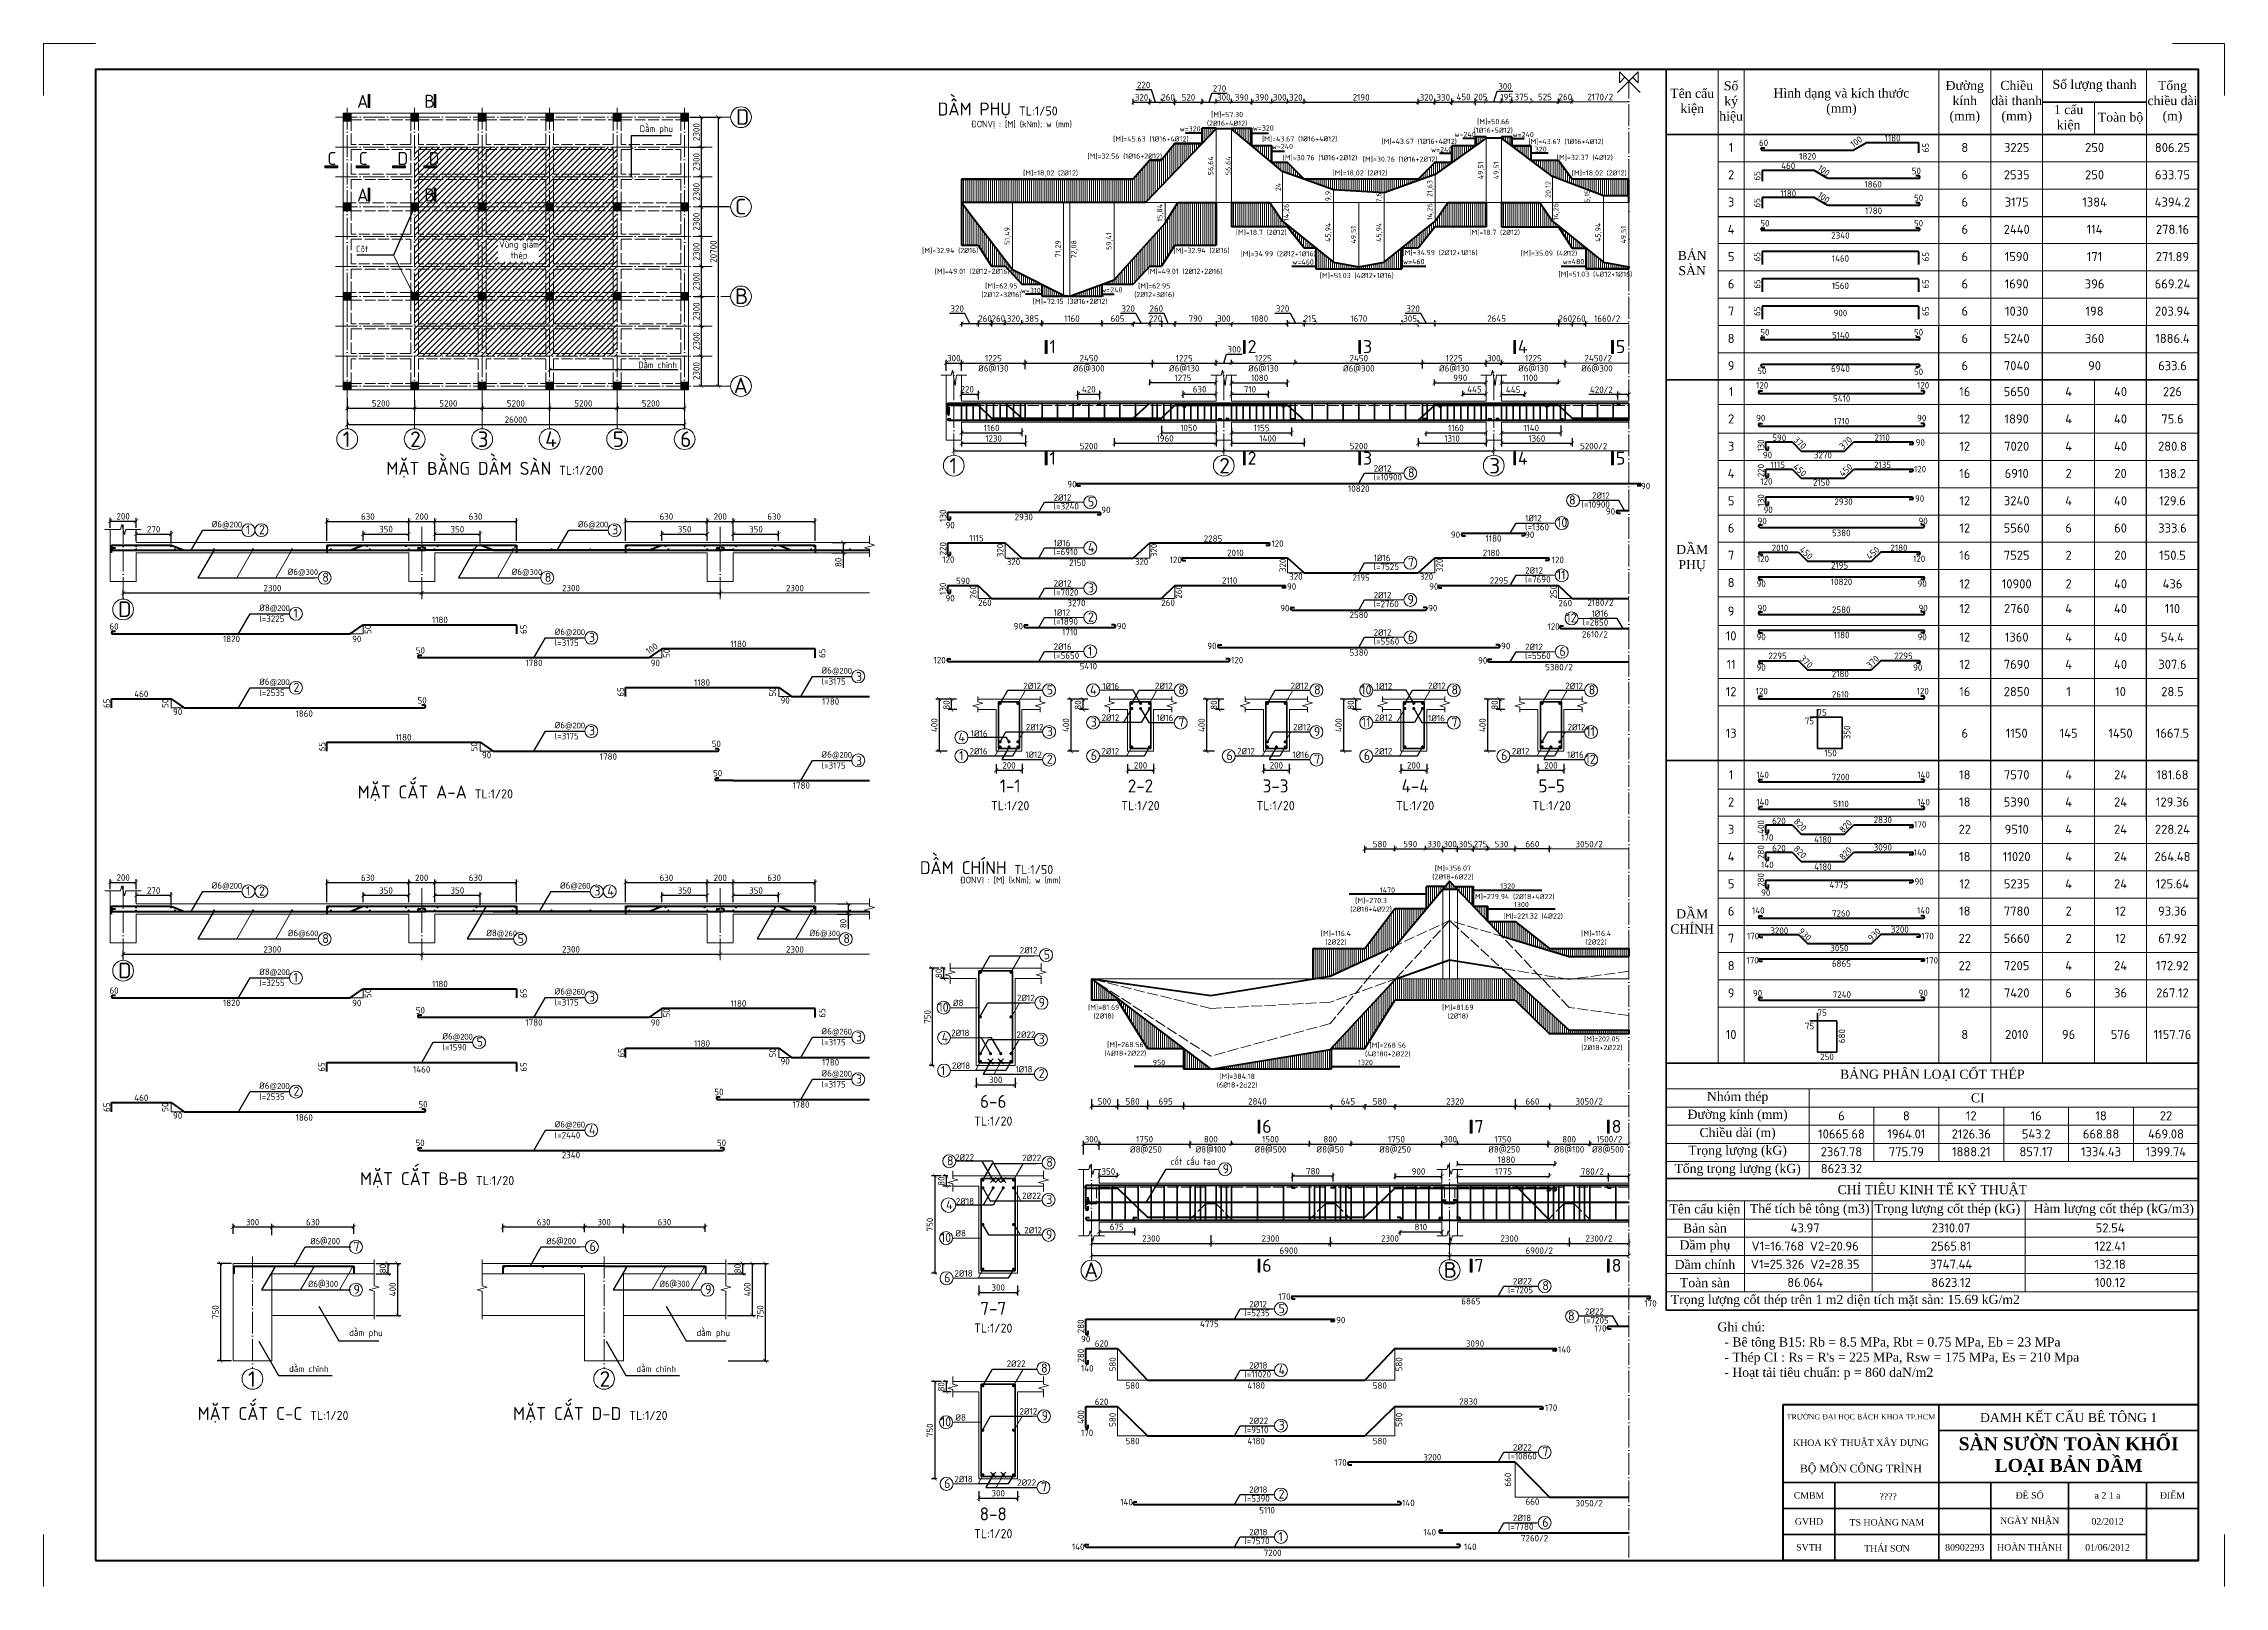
# Model space of a CAD drawing. Header units: millimetres. Extents: x 0 to 4970, y -594 to 1412.
# Drawn here: x 0 to 840, y 0 to 594 of the extents above; entities that cross this region are included whole.
import ezdxf

# ---------------------------------------------------------------- set-up
doc = ezdxf.new("R2010")
doc.units = ezdxf.units.MM
doc.header["$LTSCALE"] = 0.35
doc.header["$PDMODE"] = 3
doc.linetypes.add('ACAD_ISO02W100', pattern=[15, 12, -3])
doc.linetypes.add('ACAD_ISO04W100', pattern=[30, 24, -3, 0, -3])
doc.layers.get('0').update_dxf_attribs({"lineweight": 50})
for name, color, linetype, lineweight in [('0.35', 7, 'Continuous', 35), ('Cot Dai', 7, 'Continuous', 35), ('Cot thep', 2, 'Continuous', 70), ('Cotthepcat', 3, 'Continuous', 70), ('CotThepSan', 13, 'Continuous', 70), ('DoVe', 1, 'Continuous', 18), ('Duong Bao', 6, 'Continuous', 18), ('Duong Bao San', 7, 'Continuous', 18), ('DuongBaoBieuDo', 2, 'Continuous', 50), ('Kich Thuoc', 1, 'Continuous', 20), ('Ky Hieu', 4, 'Continuous', 20), ('Net Khuat', 5, 'ACAD_ISO02W100', 20), ('NetCat', 7, 'Continuous', 20), ('Text', 40, 'Continuous', 20), ('Truc', 3, 'ACAD_ISO04W100', 20)]:
    doc.layers.add(name, color=color, linetype=linetype, lineweight=lineweight)
doc.styles.get("Standard").update_dxf_attribs({"font": 'isocpeur.ttf'})
doc.styles.add('VN', font='')
doc.styles.add('vNTNS', font='times.ttf')
doc.styles.get('VN').set_extended_font_data('TCVN 7284')
doc.dimstyles.new('Dim20', dxfattribs={"dimtxt": 2.5, "dimasz": 1.5, "dimexe": 1.25, "dimexo": 0.625, "dimtad": 1, "dimlfac": 20, "dimtxsty": 'Standard', "dimblk": 'ARCHTICK', "dimcen": 2.5, "dimadec": 0, "dimazin": 0, "dimtfac": 1, "dimtmove": 0, "dimatfit": 3, "dimfxl": 1, "dimarcsym": 0})
doc.dimstyles.new('Dim200', dxfattribs={"dimtxt": 2.5, "dimasz": 1.5, "dimexe": 1.25, "dimexo": 0.625, "dimtad": 1, "dimlfac": 200, "dimtxsty": 'Standard', "dimblk": 'ARCHTICK', "dimcen": 2.5, "dimadec": 0, "dimazin": 0, "dimtfac": 1, "dimtmove": 0, "dimatfit": 3, "dimfxl": 1, "dimarcsym": 0})
doc.dimstyles.new('Dim20KT', dxfattribs={"dimtxt": 2.5, "dimasz": 1.5, "dimexe": 1.25, "dimexo": 0.625, "dimtad": 1, "dimlfac": 20, "dimtxsty": 'Standard', "dimblk": 'ARCHTICK', "dimcen": 2.5, "dimse1": 1, "dimse2": 1, "dimsd1": 1, "dimsd2": 1, "dimadec": 0, "dimazin": 0, "dimtfac": 1, "dimtmove": 0, "dimatfit": 3, "dimfxl": 1, "dimarcsym": 0})
doc.dimstyles.new('Dim50', dxfattribs={"dimtxt": 2.5, "dimasz": 1.5, "dimexe": 1.25, "dimexo": 0.625, "dimtad": 1, "dimlfac": 50, "dimtxsty": 'Standard', "dimblk": 'ARCHTICK', "dimcen": 2.5, "dimadec": 0, "dimazin": 0, "dimtfac": 1, "dimtmove": 0, "dimatfit": 3, "dimfxl": 1, "dimarcsym": 0})
doc.dimstyles.new('Dim50KT', dxfattribs={"dimtxt": 2.5, "dimasz": 1.5, "dimexe": 1.25, "dimexo": 0.625, "dimtad": 1, "dimlfac": 50, "dimtxsty": 'Standard', "dimblk": 'ARCHTICK', "dimcen": 2.5, "dimse1": 1, "dimse2": 1, "dimsd1": 1, "dimsd2": 1, "dimadec": 0, "dimazin": 0, "dimtfac": 1, "dimtmove": 0, "dimatfit": 3, "dimfxl": 1, "dimarcsym": 0})
doc.dimstyles.new('DimBDB2', dxfattribs={"dimtxt": 2, "dimasz": 1.5, "dimexe": 1.25, "dimexo": 0.625, "dimtad": 1, "dimlfac": 2, "dimtxsty": 'Standard', "dimblk": 'ARCHTICK', "dimcen": 2.5, "dimse1": 1, "dimse2": 1, "dimsd1": 1, "dimsd2": 1, "dimadec": 0, "dimazin": 0, "dimtfac": 1, "dimtmove": 0, "dimatfit": 3, "dimfxl": 1, "dimarcsym": 0})
doc.dimstyles.new('ISO-25', dxfattribs={"dimtxt": 2.5, "dimasz": 2.5, "dimexe": 1.25, "dimexo": 0.625, "dimtad": 1, "dimtxsty": 'Standard', "dimcen": 2.5, "dimadec": 0, "dimazin": 0, "dimtfac": 1, "dimtmove": 0, "dimatfit": 3, "dimfxl": 1, "dimarcsym": 0})
pattern_1 = [(90, (-2620.5939, 52.74855), (-0.79375, 5e-17), [])]

msp = doc.modelspace()

# ---------------------------------------------------------------- texts
at = {"layer": 'Cot thep', "char_height": 3.5, "width": 10, "attachment_point": 5}
for s, insert in [('1', (650, 554)), ('2', (650, 543.5)), ('3', (650, 533)), ('4', (650, 522.5)), ('5', (650, 512)), ('6', (650, 501.5)), ('7', (650, 491)), ('8', (650, 480.5)), ('9', (650, 470)), ('1', (650, 460)), ('2', (650, 449.5)), ('3', (650, 439)), ('4', (650, 428.5)), ('5', (650, 418)), ('6', (650, 407.5)), ('7', (650, 397)), ('8', (650, 386.5)), ('9', (650, 375.5)), ('10', (650, 366)), ('11', (650, 355)), ('12', (650, 344.5))]:
    msp.add_mtext(s, dxfattribs=dict(at, insert=insert))
at = {"layer": 'Kich Thuoc', "color": 2}
for s, p in [('D', (266.658703, 562.753393)), ('C', (266.32236, 528.253393)), ('B', (266.32236, 493.753393)), ('A', (265.832234, 459.384722)), ('1', (115.172382, 438.695009)), ('2', (141.172382, 438.695009)), ('3', (167.172382, 438.695009)), ('4', (193.172382, 438.695009)), ('5', (219.172382, 438.695009)), ('6', (245.172382, 438.695009)), ('1', (348.836868, 428.493991)), ('2', (452.836868, 428.493991)), ('3', (556.836868, 428.493991)), ('D', (28.684048, 373.219066)), ('D', (28.684048, 234.137675)), ('A', (400.810102, 118.820046)), ('B', (539.300229, 118.846733)), ('1', (78.704463, 76.84374)), ('2', (214.134344, 76.84374))]:
    msp.add_text(s, height=6, dxfattribs=at).set_placement(p)
at = {"layer": 'Kich Thuoc', "char_height": 2.5, "attachment_point": 5}
for s, insert in [('2170/2', (599.57581, 573.450529)), ('1660/2', (602.272795, 488.150363)), ('2450/2', (598.832139, 472.882666)), ('5200/2', (597.056791, 439.041959)), ('2300', (289.384345, 384.358758)), ('3050/2', (595.322194, 285.792005)), ('2300', (289.384345, 245.253713)), ('3050/2', (595.322194, 186.73662))]:
    msp.add_mtext(s, dxfattribs=dict(at, insert=insert))
at = {"layer": 'Kich Thuoc', "char_height": 2.5}
for s, insert, width, attachment_point in [('%%C6@130', (365.836868, 468.810972), 24.5, 5), ('%%C6@300', (402.586868, 468.810972), 24.5, 5), ('%%C6@130', (439.336868, 468.810972), 24.5, 5), ('%%C6@130', (469.836868, 468.810972), 24.5, 5), ('%%C6@300', (506.586868, 468.810972), 24.5, 5), ('%%C6@130', (543.336868, 468.810972), 24.5, 5), ('%%C6@130', (573.836868, 468.810972), 24.5, 5), ('%%C6@300', (598.336868, 468.810972), 24.5, 5), ('120', (659.63769, 463.701208), 3.45107973, 1), ('120', (721.63769, 463.701208), 3.45107973, 1), ('90', (659.63769, 451.089074), 3.45107973, 1), ('90', (721.63769, 451.089074), 3.45107973, 1), ('90', (662.208383, 436.861319), 3.45107973, 1), ('90', (721.108083, 441.672638), 3.45107973, 1), ('120', (720.446654, 431.400415), 3.45107973, 1), ('90', (394.337919, 425.612667), 3.45107973, 1), ('90', (618.835818, 424.918411), 3.45107973, 3), ('120', (661.248958, 426.687698), 3.45107973, 1), ('90', (720.841398, 420.056452), 3.45107973, 1), ('90', (407.383478, 415.697607), 3.45107973, 1), ('90', (605.307289, 415.161878), 3.45107973, 3), ('90', (662.480321, 415.747235), 3.45107973, 1), ('90', (347.394821, 409.848786), 3.45107973, 1), ('90', (545.594664, 406.164259), 3.45107973, 3), ('90', (574.196538, 406.181527), 3.45107973, 3), ('90', (660.169709, 411.462227), 3.45107973, 1), ('90', (722.169709, 411.462227), 3.45107973, 1), ('120', (346.163458, 396.608787), 3.45107973, 1), ('120', (433.740313, 396.47422), 3.45107973, 1), ('120', (472.938676, 402.74964), 3.45107973, 1), ('120', (580.936308, 396.47422), 3.45107973, 1), ('120', (659.929401, 396.883313), 3.45107973, 1), ('120', (720.105367, 396.883313), 3.45107973, 1), ('90', (659.791381, 387.287471), 3.45107973, 1), ('90', (721.791381, 387.287471), 3.45107973, 1), ('90', (347.394821, 381.723857), 3.45107973, 1), ('90', (478.935103, 386.209268), 3.45107973, 1), ('90', (533.713274, 386.238297), 3.45107973, 1), ('90', (377.217223, 370.977663), 3.45107973, 3), ('90', (413.389168, 370.977663), 3.45107973, 1), ('90', (479.873588, 377.922348), 3.45107973, 3), ('90', (533.300149, 377.922348), 3.45107973, 1), ('120', (579.277651, 370.792565), 3.45107973, 1), ('90', (660.169709, 377.933747), 3.45107973, 1), ('90', (722.169709, 377.933747), 3.45107973, 1), ('90', (451.77932, 363.326329), 3.45107973, 3), ('90', (561.394417, 363.326329), 3.45107973, 1), ('90', (659.791381, 366.787471), 3.45107973, 1), ('90', (721.791381, 366.787471), 3.45107973, 1), ('120', (347.47932, 357.879565), 3.45107973, 3), ('120', (457.394417, 357.879565), 3.45107973, 1), ('90', (552.544919, 357.744464), 3.45107973, 1), ('90', (659.791381, 355.027526), 3.45107973, 1), ('90', (720.105367, 355.027526), 3.45107973, 1), ('120', (659.487781, 345.972823), 3.45107973, 1), ('120', (721.487781, 345.972823), 3.45107973, 1), ('75', (686.855587, 337.749492), 3.45107973, 3), ('75', (681.958245, 334.445952), 3.45107973, 3), ('140', (659.716768, 313.73005), 3.45107973, 1), ('140', (721.716768, 313.73005), 3.45107973, 1), ('140', (659.716768, 303.23005), 3.45107973, 1), ('140', (721.716768, 303.23005), 3.45107973, 1), ('170', (720.49928, 294.61806), 3.45107973, 1), ('170', (661.558622, 289.587811), 3.45107973, 1), ('140', (661.558622, 279.087811), 3.45107973, 1), ('140', (720.37597, 283.835412), 3.45107973, 1), ('90', (720.615197, 272.64214), 3.45107973, 1), ('140', (658.048193, 261.479726), 3.45107973, 1), ('90', (661.558622, 268.347533), 3.45107973, 1), ('140', (721.661387, 261.479726), 3.45107973, 1), ('170', (723.305904, 251.656551), 3.45107973, 1), ('170', (724.991919, 242.306472), 3.45107973, 1), ('90', (658.412665, 229.602501), 3.45107973, 1), ('90', (722.218139, 229.723237), 3.45107973, 1), ('75', (686.855587, 222.170413), 3.45107973, 3), ('75', (681.996121, 217.004835), 3.45107973, 3), ('%%C8@250', (424.586868, 168.09122), 24.5, 5), ('%%C8@100', (449.586868, 168.09122), 24.5, 5), ('%%C8@500', (472.586868, 168.09122), 24.5, 5), ('%%C8@50', (495.586868, 168.09122), 24.5, 5), ('%%C8@250', (520.586868, 168.09122), 24.5, 5), ('%%C8@250', (562.586868, 168.09122), 24.5, 5), ('%%C8@100', (587.586868, 168.09122), 24.5, 5), ('%%C8@500', (602.586868, 168.09122), 24.5, 5), ('170', (475.602721, 112.789925), 3.45107973, 1), ('170', (621.327037, 110.218217), 3.45107973, 3), ('90', (497.851985, 103.790133), 3.45107973, 1), ('90', (399.619958, 96.486392), 3.45107973, 1), ('140', (583.367462, 92.487485), 3.45107973, 1), ('170', (597.274993, 100.569668), 3.45107973, 1), ('140', (399.573122, 85.201354), 3.45107973, 1), ('170', (578.34237, 70.038642), 3.45107973, 1), ('170', (399.573122, 60.359912), 3.45107973, 1), ('170', (497.214149, 48.924316), 3.45107973, 1), ('140', (414.728307, 33.673124), 3.45107973, 1), ('140', (523.27292, 33.397859), 3.45107973, 1), ('140', (531.495517, 22.072025), 3.45107973, 1), ('140', (396.071965, 16.48696), 3.45107973, 1), ('140', (547.084488, 16.48696), 3.45107973, 1)]:
    msp.add_mtext(s, dxfattribs=dict(at, insert=insert, width=width, attachment_point=attachment_point))
at = {"layer": 'Kich Thuoc', "lineweight": 18, "char_height": 2.5, "width": 3.45107973, "attachment_point": 1}
for insert in [(656.066339, 251.656551), (655.928319, 242.306472)]:
    msp.add_mtext('170', dxfattribs=dict(at, insert=insert))
at = {"layer": 'Ky Hieu', "style": 'VN'}
for s, p in [('8', (525.51796, 426.992477)), ('8', (587.605777, 416.549565)), ('5', (402.24798, 415.835553)), ('1', (77.960646, 405.085743)), ('2', (82.960646, 405.085743)), ('3', (219.006097, 405.085743)), ('10', (582.93833, 407.823745)), ('4', (402.24798, 398.238498)), ('7', (525.51796, 392.515281)), ('8', (107.337467, 386.759391)), ('8', (193.063915, 386.759391)), ('11', (582.889287, 387.69946)), ('3', (402.24798, 382.710625)), ('9', (525.368494, 378.210581)), ('1', (96.255758, 372.909017)), ('2', (402.24798, 371.479019)), ('12', (586.531986, 371.120448)), ('3', (210.052448, 363.662352)), ('1', (402.24798, 358.380921)), ('6', (525.51796, 363.827685)), ('6', (583.848135, 358.260494)), ('2', (96.255758, 344.412281)), ('3', (312.899853, 348.542949)), ('5', (386.389303, 343.438201)), ('4', (403.041814, 343.438201)), ('8', (437.074352, 343.438201)), ('8', (489.363685, 343.438201)), ('10', (507.514764, 343.438201)), ('8', (542.27787, 343.438201)), ('8', (595.135224, 343.438201)), ('3', (210.052448, 327.70569)), ('4', (352.356765, 325.268596)), ('3', (386.389303, 327.380426)), ('3', (403.319595, 331.002733)), ('7', (437.074352, 330.985923)), ('9', (489.298505, 327.380426)), ('11', (507.711478, 331.002733)), ('7', (542.27787, 330.985923)), ('11', (594.140094, 327.380426)), ('3', (312.899853, 316.120161)), ('1', (352.634546, 318.110987)), ('2', (386.389303, 316.760574)), ('6', (403.319595, 318.110987)), ('6', (455.608928, 318.110987)), ('7', (489.363685, 316.760574)), ('6', (508.523113, 318.110987)), ('6', (561.380467, 318.110987)), ('12', (593.862045, 316.760574)), ('1', (77.960646, 266.004352)), ('2', (82.960646, 266.004352)), ('3', (212.1375, 266.004352)), ('4', (217.1375, 266.004352)), ('8', (107.337467, 247.678)), ('5', (182.60021, 247.678)), ('8', (308.063915, 247.678)), ('5', (385.233314, 241.489882)), ('1', (96.255758, 232.742458)), ('3', (210.052448, 225.206437)), ('10', (344.627805, 221.229268)), ('9', (383.285193, 223.116989)), ('5', (166.802448, 207.891727)), ('3', (312.864577, 209.841126)), ('4', (345.902572, 209.635077)), ('3', (383.251379, 208.966989)), ('3', (312.864577, 193.647569)), ('1', (345.64476, 196.887056)), ('2', (383.251379, 195.679989)), ('2', (96.255758, 188.908479)), ('4', (210.052448, 174.045046)), ('8', (347.938356, 162.106057)), ('8', (386.19924, 161.522847)), ('9', (454.155069, 159.030688)), ('4', (347.634643, 145.206539)), ('3', (386.19924, 147.219152)), ('10', (345.593731, 132.523767)), ('9', (386.102332, 133.707412)), ('7', (119.368537, 129.111988)), ('6', (210.278789, 129.111988)), ('6', (346.868498, 117.063367)), ('9', (119.368537, 112.613668)), ('9', (254.798417, 112.613668)), ('8', (577.267247, 114.042797)), ('5', (475.685323, 105.233601)), ('8', (587.205777, 102.394274)), ('8', (384.19924, 82.317699)), ('4', (475.685323, 81.630953)), ('9', (384.447618, 63.944806)), ('10', (345.593731, 61.603915)), ('3', (475.685323, 60.289511)), ('7', (577.267247, 50.076704)), ('6', (346.868498, 37.858219)), ('7', (384.217305, 36.507806)), ('2', (475.685323, 33.780883)), ('6', (577.267247, 22.904573)), ('1', (475.685323, 17.442946))]:
    msp.add_text(s, height=3.5, dxfattribs=at).set_placement(p)
at = {"layer": 'Ky Hieu'}
for s, p in [('2%%C12', (377.369622, 345.464727)), ('2%%C12', (428.05467, 345.464727)), ('2%%C12', (480.344004, 345.464727)), ('2%%C12', (533.258188, 345.464727)), ('2%%C12', (586.115543, 345.464727)), ('2%%C12', (407.531205, 333.253274)), ('2%%C12', (512.734723, 333.253274)), ('1%%C16', (533.258188, 333.012449))]:
    msp.add_text(s, height=2.5, dxfattribs=at).set_placement(p)
at = {"layer": 'Ky Hieu', "char_height": 2.5, "style": 'VN'}
for s, insert, attachment_point in [('Dầm phụ', (229.648763, 559.227423), 7), ('Vùng giảm \\Pthép', (183.128395, 514.219041), 5), ('Dầm chính', (229.020344, 469.033946), 7), ('%%C6@200', (102.696662, 131.320123), 7), ('%%C6@200', (193.606914, 131.320123), 7), ('%%C6@300', (101.89684, 114.821802), 7), ('%%C6@300', (237.32672, 114.821802), 7)]:
    msp.add_mtext(s, dxfattribs=dict(at, insert=insert, attachment_point=attachment_point))
at = {"layer": 'Ky Hieu', "char_height": 2.5}
for s, insert, attachment_point in [('C{\\fTCVN 7284|b0|i0|c0|p34;ộ}t', (125.092319, 513.178787), 9), ('2%%C12', (512.311641, 429.200611), 7), ('2%%C12', (389.04166, 418.043688), 7), ('l=10900', (512.311641, 425.789092), 7), ('2%%C12', (603.262096, 418.757699), 9), ('l=3240', (389.04166, 414.632169), 7), ('1%%C12', (570.641816, 410.03188), 7), ('l=10900', (603.262096, 415.34618), 9), ('%%C6{\\fVNI-Helve-Condense|b0|i0|c0|p2;\\H0.875x;@200}', (64.754327, 407.293877), 7), ('%%C6{\\fVNI-Helve-Condense|b0|i0|c0|p2;\\H0.875x;@200}', (205.799777, 407.293877), 7), ('l=1360', (570.641816, 406.620361), 7), ('1%%C16', (389.04166, 400.446633), 7), ('l=6910', (389.04166, 397.035114), 7), ('1%%C16', (512.311641, 394.723416), 7), ('%%C6{\\fVNI-Helve-Condense|b0|i0|c0|p2;\\H0.875x;@\\fISOCPEUR|b0|i0|c0|p34;300}', (94.011263, 388.967525), 7), ('%%C6{\\fVNI-Helve-Condense|b0|i0|c0|p2;\\H0.875x;@\\fISOCPEUR|b0|i0|c0|p34;300}', (180.282407, 388.967525), 7), ('2%%C12', (389.04166, 384.918759), 7), ('l=7525', (512.311641, 391.311897), 7), ('2%%C12', (570.641816, 389.907595), 7), ('l=7690', (570.641816, 386.496076), 7), ('%%C8{\\fVNI-Helve-Condense|b0|i0|c0|p2;\\H0.875x;@200}', (83.049439, 375.117151), 7), ('l=7020', (389.04166, 381.50724), 7), ('2%%C12', (512.311641, 380.418716), 7), ('l=2760', (512.311641, 377.007197), 7), ('l=3225', (83.072118, 371.327105), 7), ('1%%C12', (389.04166, 373.687153), 7), ('l=1890', (389.04166, 370.275635), 7), ('l=2850', (602.662096, 369.917063), 9), ('1%%C16', (602.662096, 373.328582), 9), ('%%C6{\\fVNI-Helve-Condense|b0|i0|c0|p2;\\H0.875x;@200}', (196.846128, 365.870487), 7), ('l=3175', (196.868807, 362.080441), 7), ('2%%C16', (389.04166, 360.589055), 7), ('2%%C12', (512.311641, 366.035819), 7), ('l=5560', (512.311641, 362.6243), 7), ('2%%C12', (570.641816, 360.468628), 7), ('%%C6{\\fVNI-Helve-Condense|b0|i0|c0|p2;\\H0.875x;@200}', (299.658257, 350.99621), 7), ('l=5650', (389.04166, 357.177536), 7), ('l=5560', (570.641816, 357.057109), 7), ('%%C6{\\fVNI-Helve-Condense|b0|i0|c0|p2;\\H0.875x;@200}', (83.049439, 346.620416), 7), ('l=2535', (83.072118, 342.83037), 7), ('l=3175', (299.680936, 347.206164), 7), ('1%%C16', (414.281205, 345.35311), 9), ('1%%C12', (519.484723, 345.35311), 9), ('%%C6{\\fVNI-Helve-Condense|b0|i0|c0|p2;\\H0.875x;@200}', (196.846128, 329.913825), 7), ('l=3175', (196.868807, 326.123779), 7), ('1%%C16', (363.596156, 327.127284), 9), ('2%%C12', (378.288569, 329.58856), 7), ('1%%C16', (435.162931, 333.194058), 9), ('2%%C12', (481.262951, 329.58856), 7), ('2%%C12', (587.03449, 329.58856), 7), ('%%C6{\\fVNI-Helve-Condense|b0|i0|c0|p2;\\H0.875x;@200}', (299.658257, 318.620701), 7), ('2%%C16', (363.596156, 320.319122), 9), ('1%%C12', (384.477882, 318.968709), 9), ('2%%C12', (414.281205, 320.319122), 9), ('2%%C12', (466.570538, 320.319122), 9), ('1%%C16', (487.452264, 318.968709), 9), ('2%%C12', (519.484723, 320.319122), 9), ('2%%C12', (572.342077, 320.319122), 9), ('1%%C16', (593.223803, 318.968709), 9), ('l=3175', (299.680936, 314.830655), 7), ('%%C6{\\fVNI-Helve-Condense|b0|i0|c0|p2;\\H0.875x;@200}', (64.754327, 268.212487), 7), ('%%C6{\\fVNI-Helve-Condense|b0|i0|c0|p2;\\H0.875x;@260}', (198.931181, 268.212487), 7), ('%%C6{\\fVNI-Helve-Condense|b0|i0|c0|p2;\\H0.875x;@\\fISOCPEUR|b0|i0|c0|p34;600}', (94.059791, 249.886135), 7), ('%%C8{\\fVNI-Helve-Condense|b0|i0|c0|p2;\\H0.875x;@\\fISOCPEUR|b0|i0|c0|p34;260}', (170.5209, 249.886135), 7), ('%%C6{\\fVNI-Helve-Condense|b0|i0|c0|p2;\\H0.875x;@\\fISOCPEUR|b0|i0|c0|p34;300}', (295.061629, 249.886135), 7), ('2%%C12', (375.981299, 243.698016), 7), ('%%C8{\\fVNI-Helve-Condense|b0|i0|c0|p2;\\H0.875x;@200}', (83.049439, 234.950592), 7), ('l=3255', (83.072118, 231.160546), 7), ('%%C6{\\fVNI-Helve-Condense|b0|i0|c0|p2;\\H0.875x;@260}', (196.846128, 227.414571), 7), ('2%%C12', (374.944254, 225.325123), 7), ('l=3175', (196.868807, 223.624525), 7), ('%%C8', (354.297888, 223.437403), 9), ('%%C6{\\fVNI-Helve-Condense|b0|i0|c0|p2;\\H0.875x;@200}', (153.596128, 210.099861), 7), ('%%C6{\\fVNI-Helve-Condense|b0|i0|c0|p2;\\H0.875x;@260}', (299.658257, 212.049261), 7), ('l=3175', (299.680936, 208.259215), 7), ('2%%C18', (356.597434, 211.843212), 9), ('2%%C22', (374.744254, 211.175123), 7), ('l=1590', (153.618807, 206.309815), 7), ('2%%C18', (356.891967, 199.238537), 9), ('%%C6{\\fVNI-Helve-Condense|b0|i0|c0|p2;\\H0.875x;@200}', (83.049439, 191.116613), 7), ('%%C6{\\fVNI-Helve-Condense|b0|i0|c0|p2;\\H0.875x;@200}', (299.658257, 195.855703), 7), ('l=3175', (299.680936, 192.065657), 7), ('1%%C18', (380.864479, 197.888124), 9), ('l=2535', (83.072118, 187.326567), 7), ('%%C6{\\fVNI-Helve-Condense|b0|i0|c0|p2;\\H0.875x;@260}', (196.846128, 176.253181), 7), ('l=2440', (196.868807, 172.463134), 7), ('   2%%C22', (358.382429, 163.919221), 9), ('2%%C22', (376.983521, 163.730981), 7), ('2%%C22', (376.891033, 149.127287), 7), ('   2%%C18', (358.382429, 147.019702), 9), ('%%C8', (355.263813, 134.731901), 9), ('2%%C12', (377.71018, 135.915547), 7), ('2%%C18', (357.857893, 119.271502), 9), ('2%%C22', (565.960928, 116.250932), 7), ('2%%C12', (464.379004, 107.441735), 7), ('l=7205', (564.060928, 112.839413), 7), ('l=5235', (462.479004, 104.030217), 7), ('l=7205', (602.862096, 101.190889), 9), ('2%%C22', (600.962096, 104.602408), 9), ('2%%C22', (370.947623, 84.525833), 7), ('2%%C18', (464.379004, 83.839087), 7), ('l=11020', (462.479004, 80.427568), 7), ('2%%C12', (375.91018, 66.152941), 7), ('%%C8', (355.263813, 63.812049), 9), ('l=9510', (462.479004, 59.086126), 7), ('2%%C22', (464.379004, 62.497645), 7), ('l=10860', (564.060928, 48.87332), 7), ('2%%C22', (565.960928, 52.284839), 7), ('2%%C18', (357.857893, 40.066354), 9), ('2%%C22', (382.293139, 38.715941), 9), ('l=5390', (462.479004, 32.577498), 7), ('2%%C18', (464.379004, 35.989017), 7), ('2%%C18', (565.960928, 25.112707), 7), ('l=7570', (462.479004, 16.239561), 7), ('2%%C18', (464.379004, 19.65108), 7), ('l=7780', (564.060928, 21.701188), 7)]:
    msp.add_mtext(s, dxfattribs=dict(at, insert=insert, attachment_point=attachment_point))
at = {"layer": 'Ky Hieu', "char_height": 2.5, "attachment_point": 1}
for s, insert, width in [('c{\\fTCVN 7284|b0|i0|c0|p34;ố}t c{\\fTCVN 7284|b0|i0|c0|p34;ấ}u t{\\fTCVN 7284|b0|i0|c0|p34;ạ}o', (434.083756, 164.790334), 19.66737424), ('d{\\fTCVN 7284|b0|i0|c0|p34;ầ}m ph{\\fTCVN 7284|b0|i0|c0|p34;ụ}', (117.681779, 98.890491), 16.51500642), ('d{\\fTCVN 7284|b0|i0|c0|p34;ầ}m ph{\\fTCVN 7284|b0|i0|c0|p34;ụ}', (251.464147, 98.890491), 16.51500642), ('d{\\fTCVN 7284|b0|i0|c0|p34;ầ}m chính', (94.550408, 84.999946), 16.51500642), ('d{\\fTCVN 7284|b0|i0|c0|p34;ầ}m chính', (228.332775, 84.999946), 16.51500642)]:
    msp.add_mtext(s, dxfattribs=dict(at, insert=insert, width=width))
at = {"layer": 'Text'}
for s, insert, char_height, width, attachment_point, style in [('Số ký hiệu', (650, 571.5), 3.5, 10, 5, 'vNTNS'), ('Đường kính (mm)', (740, 571.5), 3.5, 20, 5, 'vNTNS'), ('Chiều dài thanh\\P(mm)', (760, 571.5), 3.5, 20, 5, 'vNTNS'), ('Số lượng thanh', (790, 577.75), 3.5, 40, 5, 'vNTNS'), ('Tổng chiều dài\\P(m)', (820, 571.5), 3.5, 20, 5, 'vNTNS'), ('A', (120.765626, 574.278923), 5, 5.94467703, 1, 'VN'), ('B', (146.605041, 574.310243), 5, 5.94467703, 1, 'VN'), ('^IDẦM PHỤ {\\H0.7x;TL:1/50}', (365.979723, 565.273734), 5, 119.00779123, 8, 'VN'), ('Tên cấu kiện', (635, 571.5), 3.5, 20, 5, 'vNTNS'), ('Hình dạng và kích thước\\P(mm)', (692.5, 571.5), 3.5, 75, 5, 'vNTNS'), ('ĐƠNVỊ : [M] (kNm); w (mm)', (376.687599, 562.76974), 2.5, 43.36754411, 5, 'VN'), ('[M]=57.30 \\P(2%%C16+4%%C12)', (455.860504, 564.926201), 2, 28.27522987, 5, 'VN'), ('[M]=50.66 \\P(1%%C16+5%%C12)', (558.388574, 562.216984), 2, 28.27522987, 5, 'VN'), ('1 cấu kiện', (780, 565.25), 3.5, 20, 5, 'vNTNS'), ('Toàn bộ', (800, 565.25), 3.5, 20, 5, 'vNTNS'), ('[M]=45.63 (1%%C16+4%%C12)', (426.526677, 557.214336), 2, 27.07398563, 5, 'VN'), ('[M]=43.67 (1%%C16+4%%C12)', (483.808051, 557.262674), 2, 29.00603234, 5, 'VN'), ('[M]=43.67 (1%%C16+4%%C12)', (529.850691, 556.273265), 2, 26.10100317, 5, 'VN'), ('[M]=43.67 (1%%C16+4%%C12)', (586.389511, 556.209009), 2, 29.43407682, 5, 'VN'), ('C', (109.32875, 552.273931), 5, 5.94467703, 1, 'VN'), ('C', (121.375186, 552.273931), 5, 5.94467703, 1, 'VN'), ('D', (136.308785, 552.273931), 5, 5.94467703, 1, 'VN'), ('D', (148.35522, 552.273931), 5, 5.94467703, 1, 'VN'), ('[M]=32.56 (1%%C16+2%%C12)', (416.428218, 550.606425), 2, 26.17992641, 5, 'VN'), ('[M]=30.76 (1%%C16+2%%C12)', (491.62555, 549.992505), 2, 26.23146365, 5, 'VN'), ('[M]=30.76 (1%%C16+2%%C12)', (522.51393, 549.405476), 2, 28.33591065, 5, 'VN'), ('[M]=32.37 (4%%C12)', (593.66919, 550.088315), 2, 25.39258629, 5, 'VN'), ('A', (120.765626, 538.224578), 5, 5.94467703, 1, 'VN'), ('B', (146.605041, 538.255899), 5, 5.94467703, 1, 'VN'), ('[M]=18,02 (2%%C12)', (387.874265, 543.997827), 2, 21.56272033, 5, 'VN'), ('[M]=18,02 (2%%C12)', (507.06046, 543.997827), 2, 21.56272033, 5, 'VN'), ('[M]=18,02 (2%%C12)', (599.217258, 543.997827), 2, 22.35006045, 5, 'VN'), ('[M]=18.7 (2%%C12)', (469.027977, 521.24069), 2, 18.21128727, 5, 'VN'), ('[M]=18.7 (2%%C12)', (558.920477, 521.24069), 2, 19.26105527, 5, 'VN'), ('[M]=32.94 (2%%C16)', (349.210339, 514.277525), 2, 19.68001066, 5, 'VN'), ('[M]=32.94 (2%%C16)', (446.003066, 514.277525), 2, 19.68001066, 5, 'VN'), ('[M]=34.99 (2%%C12+1%%C16)', (475.550449, 513.007513), 2, 26.86087861, 5, 'VN'), ('[M]=34.99 (2%%C12+1%%C16)', (537.870644, 513.464366), 2, 29.48538328, 5, 'VN'), ('[M]=35.09 (4%%C12)', (579.871797, 513.208481), 2, 27.64827517, 5, 'VN'), ('BẢN SÀN', (635, 509.5), 3.5, 20, 5, 'vNTNS'), ('[M]=49.01 (2%%C12+2%%C16)', (357.680084, 506.226399), 2, 26.50676854, 5, 'VN'), ('[M]=49.01 (2%%C12+2%%C16)', (439.646791, 506.226399), 2, 26.50676854, 5, 'VN'), ('[M]=51.03 (4%%C12+1%%C16)', (505.824081, 504.611435), 2, 26.07359494, 5, 'VN'), ('[M]=51.03 (4%%C12+1%%C16)', (597.723594, 505.123193), 2, 26.07359494, 5, 'VN'), ('[M]=62.95 \\P(2%%C12+3%%C16)', (368.912422, 498.962965), 2, 18.21128727, 5, 'VN'), ('[M]=72.15 (3%%C16+2%%C12)', (395.407569, 494.663193), 2, 26.69366199, 5, 'VN'), ('[M]=62.95 \\P(2%%C12+3%%C16)', (427.792899, 498.962965), 2, 18.21128727, 5, 'VN'), ('^IMẶT BẰNG DẦM SÀN {\\H0.7x;TL:1/200}', (172.281649, 426.915732), 5, 119.00779123, 8, 'VN'), ('DẦM\\PPHỤ', (635, 395.883467), 3.5, 20, 5, 'vNTNS'), ('^IMẶT CẮT A-A {\\H0.7x;TL:1/20}', (149.364431, 302.324326), 5, 119.00779123, 8, 'VN'), ('\\pt5;1-1 \\P{\\H0.7x;TL:1/20}', (372.299166, 304.771486), 5, 43.59497134, 5, 'VN'), ('\\pt5;2-2 \\P{\\H0.7x;TL:1/20}', (422.485329, 304.771486), 5, 43.59497134, 5, 'VN'), ('\\pt5;3-3\\P{\\H0.7x;TL:1/20}', (474.538293, 304.771486), 5, 43.59497134, 5, 'VN'), ('\\pt5;4-4 \\P{\\H0.7x;TL:1/20}', (528.266175, 304.771486), 5, 43.59497134, 5, 'VN'), ('\\pt5;5-5 \\P{\\H0.7x;TL:1/20}', (580.88716, 304.771486), 5, 43.59497134, 5, 'VN'), ('^IDẦM CHÍNH {\\H0.7x;TL:1/50}', (361.666492, 274.211091), 5, 119.00779123, 8, 'VN'), ('[M]=356.07\\P(2%%C18+6%%C22)', (542.842428, 274.760781), 2, 28.27522987, 5, 'VN'), ('ĐƠNVỊ : [M] (kNm); w (mm)', (372.374367, 271.707098), 2.5, 43.36754411, 5, 'VN'), ('[M]=270.3\\P(2%%C18+4%%C22)', (511.311203, 262.332606), 2, 28.27522987, 5, 'VN'), ('[M]=279.94 (2%%C18+4%%C22)', (566.243557, 265.495217), 2, 28.27522987, 5, 'VN'), ('DẦM\\PCHÍNH', (635, 256), 3.5, 20, 5, 'vNTNS'), ('[M]=116.4 \\P(2%%C22)', (497.759866, 249.670521), 2, 28.27522987, 5, 'VN'), ('[M]=221.32 (4%%C22)', (573.730145, 258.008629), 2, 28.27522987, 5, 'VN'), ('[M]=116.4 \\P(2%%C22)', (598.018816, 249.670521), 2, 28.27522987, 5, 'VN'), ('[M]=81.69 \\P(2%%C18)', (408.327322, 221.183514), 2, 28.27522987, 5, 'VN'), ('[M]=81.69 \\P(2%%C18)', (544.762585, 221.183514), 2, 28.27522987, 5, 'VN'), ('[M]=202.05\\P(2%%C18+2%%C22)', (600.218063, 209.036153), 2, 28.27522987, 5, 'VN'), ('[M]=268.56 \\P(4%%C18+2%%C22)', (416.673652, 206.846727), 2, 28.27522987, 5, 'VN'), ('[M]=268.56 \\P(4%%C180+2%%C22)', (517.736596, 206.60631), 2, 28.27522987, 5, 'VN'), ('[M]=384.18 \\P(6%%C18+2d22)', (459.71781, 194.622968), 2, 28.27522987, 5, 'VN'), ('BẢNG PHÂN LOẠI CỐT THÉP', (727.5, 196.748599), 3.5, 205, 5, 'vNTNS'), ('\\pt5;6-6\\P{\\H0.7x;TL:1/20}', (365.785329, 183.315817), 5, 43.59497134, 5, 'VN'), ('Nhóm thép', (652.5, 188.06331), 3.5, 55, 5, 'vNTNS'), ('CI', (745, 188.06331), 3.5, 80, 5, 'vNTNS'), ('Đường kính (mm)', (652.5, 181.183419), 3.5, 55, 5, 'vNTNS'), ('Chiều dài (m)', (652.5, 174.190342), 3.5, 55, 5, 'vNTNS'), ('Trọng lượng (kG)', (652.5, 167.354161), 3.5, 55, 5, 'vNTNS'), ('^IMẶT CẮT B-B {\\H0.7x;TL:1/20}', (150.03423, 153.433037), 5, 119.00779123, 8, 'VN'), ('Tổng trọng lượng (kG)', (652.5, 160.346303), 3.5, 55, 5, 'vNTNS'), ('CHỈ TIÊU KINH TẾ KỸ THUẬT', (727.5, 152.311908), 3.5, 205, 5, 'vNTNS'), ('Tên cấu kiện', (639.910147, 144.905698), 3.5, 55, 5, 'vNTNS'), ('Thể tích bê tông (m3)', (680.289319, 144.905698), 3.5, 55, 5, 'vNTNS'), ('Trọng lượng cốt thép (kG)', (733.2925, 144.905698), 3.5, 55, 5, 'vNTNS'), ('Hàm lượng cốt thép (kG/m3)', (797.393445, 144.905698), 3.5, 60.46148119, 5, 'vNTNS'), ('Bản sàn', (639.910147, 137.905698), 3.5, 55, 5, 'vNTNS'), ('Dầm chính', (639.910147, 123.905698), 3.5, 55, 5, 'vNTNS'), ('Dầm phụ', (639.910147, 130.905698), 3.5, 55, 5, 'vNTNS'), ('Toàn sàn', (639.910147, 116.905698), 3.5, 55, 5, 'vNTNS'), ('\\pt5;7-7\\P{\\H0.7x;TL:1/20}', (365.785329, 103.622709), 5, 43.59497134, 5, 'VN'), ('Trọng lượng cốt thép trên 1 m2 diện tích mặt sàn: 15.69 kG/m2', (694.002322, 109.905698), 3.5, 142.46468767, 5, 'vNTNS'), ("Ghi chú:\\P  - Bê tông B15: Rb = 8.5 MPa, Rbt = 0.75 MPa, Eb = 23 MPa {}{}\\P  - Thép CI : Rs = R's = 225 MPa, Rsw = 175 MPa, Es = 210 Mpa\\P  - Hoạt tải tiêu chuẩn: p = 860 daN/m2", (644.744789, 101.678081), 3.5, 171.01786199, 1, 'vNTNS'), ('^IMẶT CẮT C-C {\\H0.7x;TL:1/20}', (86.835692, 63.022341), 5, 119.00779123, 8, 'VN'), ('^IMẶT CẮT D-D {\\H0.7x;TL:1/20}', (209.047421, 63.022341), 5, 119.00779123, 8, 'VN'), ('{\\fTimes New Roman|b0|i0|c0|p18;\\H0.8x;TRƯỜNG ĐẠI HỌC BÁCH KHOA TP.HCM}', (700, 65), 2.5, 60, 5, 'VN'), ('{\\fTimes New Roman|b1|i0|c0|p18;SÀN SƯỜN TOÀN KHỐI\\PLOẠI BẢN DẦM}', (780, 50), 5, 100, 5, 'VN'), ('{\\fTimes New Roman|b0|i0|c0|p18;KHOA KỸ THUẬT XÂY DỰNG}', (700, 55), 2.5, 60, 5, 'VN'), ('{\\fTimes New Roman|b0|i0|c0|p18;BỘ MÔN CÔNG TRÌNH}', (700, 45), 3, 60, 5, 'VN'), ('{\\fTimes New Roman|b0|i0|c0|p18;CMBM}', (680, 35), 2.5, 20, 5, 'VN'), ('{\\fTimes New Roman|b0|i0|c0|p18; ????}', (710, 34.641016), 2.5, 40, 5, 'VN'), ('ĐỀ SỐ', (765, 35), 2.5, 30, 5, 'vNTNS'), ('a 2 1 a', (795, 35), 2.5, 30, 5, 'vNTNS'), ('{\\fTimes New Roman|b0|i0|c0|p18;ĐIỂM}', (820, 35), 2.5, 20, 5, 'VN'), ('\\pt5;8-8 \\P{\\H0.7x;TL:1/20}', (365.785329, 24.467674), 5, 43.59497134, 5, 'VN'), ('{\\fTimes New Roman|b0|i0|c0|p18;GVHD}', (680, 25), 2.5, 20, 5, 'VN'), ('{\\fTimes New Roman|b0|i0|c0|p18;TS HOÀNG NAM}', (710, 24.641016), 2.5, 40, 5, 'VN'), ('NGÀY NHẬN', (765, 25), 2.5, 30, 5, 'vNTNS'), ('02/2012', (795, 25), 2.5, 30, 5, 'vNTNS'), ('HOÀN THÀNH', (765, 15), 2.5, 30, 5, 'vNTNS'), ('{\\fTimes New Roman|b0|i0|c0|p18;SVTH}', (680, 15), 2.5, 20, 5, 'VN'), ('{\\fTimes New Roman|b0|i0|c0|p18;THÁI SƠN}', (710, 14.641016), 2.5, 40, 5, 'VN'), ('{\\fTimes New Roman|b0|i0|c0|p18;80902293}', (740, 15), 2.5, 20, 5, 'VN'), ('01/06/2012', (795, 15), 2.5, 30, 5, 'vNTNS')]:
    msp.add_mtext(s, dxfattribs=dict(at, insert=insert, char_height=char_height, width=width, attachment_point=attachment_point, style=style))
for s, insert, char_height, width, attachment_point in [('8', (740, 554), 3.5, 20, 5), ('3225', (760, 554), 3.5, 20, 5), ('250', (790, 554), 3.5, 40, 5), ('806.25', (820, 554), 3.5, 20, 5), ('{\\C4;6}', (740, 543.5), 3.5, 20, 5), ('{\\C4;2535}', (760, 543.5), 3.5, 20, 5), ('{\\C4;250}', (790, 543.5), 3.5, 40, 5), ('{\\C4;6}', (740, 533), 3.5, 20, 5), ('{\\C4;3175}', (760, 533), 3.5, 20, 5), ('{\\C4;1384}', (790, 533), 3.5, 40, 5), ('{\\C4;6}', (740, 522.5), 3.5, 20, 5), ('{\\C4;2440}', (760, 522.5), 3.5, 20, 5), ('{\\C4;114}', (790, 522.5), 3.5, 40, 5), ('{\\C4;6}', (740, 501.5), 3.5, 20, 5), ('{\\C4;1690}', (760, 501.5), 3.5, 20, 5), ('{\\C4;396}', (790, 501.5), 3.5, 40, 5), ('{\\C4;6}', (740, 491), 3.5, 20, 5), ('{\\C4;1030}', (760, 491), 3.5, 20, 5), ('{\\C4;198}', (790, 491), 3.5, 40, 5), ('1', (387.448424, 479.849613), 5, 11.43756339, 1), ('2', (463.755222, 479.849613), 5, 11.43756339, 1), ('3', (508.205261, 479.849613), 5, 11.43756339, 1), ('4', (567.875919, 479.849613), 5, 11.43756339, 1), ('5', (605.595437, 479.849613), 5, 11.43756339, 1), ('{\\C4;6}', (740, 480.5), 3.5, 20, 5), ('{\\C4;5240}', (760, 480.5), 3.5, 20, 5), ('{\\C4;360}', (790, 480.5), 3.5, 40, 5), ('{\\C4;6}', (740, 470), 3.5, 20, 5), ('{\\C4;7040}', (760, 470), 3.5, 20, 5), ('{\\C4;90}', (790, 470), 3.5, 40, 5), ('1', (387.448424, 436.888615), 5, 11.43756339, 1), ('2', (463.755222, 436.888615), 5, 11.43756339, 1), ('3', (508.205261, 436.888615), 5, 11.43756339, 1), ('4', (567.875919, 436.888615), 5, 11.43756339, 1), ('5', (605.595437, 436.888615), 5, 11.43756339, 1), ('13', (650, 328.5), 3.5, 10, 5), ('1', (650, 312.5), 3.5, 10, 5), ('2', (650, 302), 3.5, 10, 5), ('3', (650, 291.5), 3.5, 10, 5), ('4', (650, 281), 3.5, 10, 5), ('5', (650, 270.5), 3.5, 10, 5), ('6', (650, 260), 3.5, 10, 5), ('7', (650, 249.5), 3.5, 10, 5), ('8', (650, 239), 3.5, 10, 5), ('9', (650, 228.5), 3.5, 10, 5), ('10', (650, 212.5), 3.5, 10, 5), ('8', (740, 212.5), 3.5, 20, 5), ('2010', (760, 212.5), 3.5, 20, 5), ('96', (780, 212.5), 3.5, 20, 5), ('576', (800, 212.5), 3.5, 20, 5), ('1157.76', (820, 212.5), 3.5, 20, 5), ('6', (469.389542, 179.589724), 5, 11.43756339, 1), ('7', (551.142196, 179.589724), 5, 11.43756339, 1), ('8', (603.988822, 179.589724), 5, 11.43756339, 1), ('6', (692.5, 181.183419), 3.5, 25, 5), ('8', (717.5, 181.183419), 3.5, 25, 5), ('12', (742.5, 181.183419), 3.5, 25, 5), ('16', (767.5, 181.183419), 3.5, 25, 5), ('18', (792.5, 181.183419), 3.5, 25, 5), ('22', (817.5, 181.183419), 3.5, 25, 5), ('10665.68', (692.5, 174.190342), 3.5, 25, 5), ('2367.78', (692.5, 167.354161), 3.5, 25, 5), ('1964.01', (717.5, 174.190342), 3.5, 25, 5), ('775.79', (717.5, 167.354161), 3.5, 25, 5), ('1888.21', (742.5, 167.354161), 3.5, 25, 5), ('2126.36', (742.5, 174.190342), 3.5, 25, 5), ('857.17', (767.5, 167.354161), 3.5, 25, 5), ('543.2', (767.5, 174.190342), 3.5, 25, 5), ('1334.43', (792.5, 167.354161), 3.5, 25, 5), ('668.88', (792.5, 174.190342), 3.5, 25, 5), ('1399.74', (817.5, 167.354161), 3.5, 25, 5), ('469.08', (817.5, 174.190342), 3.5, 25, 5), ('8623.32 ', (692.5, 160.845573), 3.5, 25, 5), ('43.97', (678.512297, 138.032731), 3.5, 25, 5), ('2310.07', (734.724688, 138.032731), 3.5, 25, 5), ('52.54', (796.003639, 138.032731), 3.5, 25, 5), ('6', (469.389542, 126.089824), 5, 11.43756339, 1), ('7', (551.142196, 126.089824), 5, 11.43756339, 1), ('8', (603.988822, 126.089824), 5, 11.43756339, 1), ('V1=16.768 V2=20.96', (678.512297, 131.032731), 3.5, 51.40302984, 5), ('2565.81', (734.724688, 131.032731), 3.5, 25, 5), ('122.41', (796.003639, 131.032731), 3.5, 25, 5), ('V1=25.326 V2=28.35', (678.512297, 124.032731), 3.5, 48.77105074, 5), ('86.064', (678.512297, 117.032731), 3.5, 25, 5), ('3747.44', (734.724688, 124.032731), 3.5, 25, 5), ('8623.12', (734.724688, 117.032731), 3.5, 25, 5), ('132.18', (796.003639, 124.032731), 3.5, 25, 5), ('100.12', (796.003639, 117.032731), 3.5, 25, 5), ('{\\fTimes New Roman|b0|i0|c0|p18;ĐAMH KẾT CẤU BÊ TÔNG 1}', (780, 65), 3.5, 100, 5)]:
    msp.add_mtext(s, dxfattribs=dict(at, insert=insert, char_height=char_height, width=width, attachment_point=attachment_point))
at = {"layer": 'Text', "color": 4, "char_height": 3.5, "attachment_point": 5}
for s, insert, width in [('633.75', (820, 543.5), 20), ('4394.2', (820, 533), 20), ('278.16', (820, 522.5), 20), ('6', (740, 512), 20), ('1590', (760, 512), 20), ('171', (790, 512), 40), ('271.89', (820, 512), 20), ('669.24', (820, 501.5), 20), ('203.94', (820, 491), 20), ('1886.4', (820, 480.5), 20), ('633.6', (820, 470), 20), ('6', (740, 328.5), 20), ('1150', (760, 328.5), 20), ('145', (780, 328.5), 20), ('1450', (800, 328.5), 20), ('1667.5', (820, 328.5), 20)]:
    msp.add_mtext(s, dxfattribs=dict(at, insert=insert, width=width))
at = {"layer": 'Text', "color": 7, "char_height": 3.5, "width": 20, "attachment_point": 5}
for s, insert in [('16', (740, 460)), ('5650', (760, 460)), ('4', (780, 460)), ('40', (800, 460)), ('226', (820, 460))]:
    msp.add_mtext(s, dxfattribs=dict(at, insert=insert))
at = {"layer": 'Text', "color": 6, "char_height": 3.5, "width": 20, "attachment_point": 5}
for s, insert in [('12', (740, 449.5)), ('1890', (760, 449.5)), ('4', (780, 449.5)), ('40', (800, 449.5)), ('75.6', (820, 449.5)), ('12', (740, 439)), ('7020', (760, 439)), ('4', (780, 439)), ('40', (800, 439)), ('280.8', (820, 439)), ('12', (740, 418)), ('3240', (760, 418)), ('4', (780, 418)), ('40', (800, 418)), ('129.6', (820, 418)), ('12', (740, 407.5)), ('5560', (760, 407.5)), ('6', (780, 407.5)), ('60', (800, 407.5)), ('333.6', (820, 407.5)), ('12', (740, 386)), ('10900', (760, 386)), ('2', (780, 386)), ('40', (800, 386)), ('436', (820, 386)), ('12', (740, 376.5)), ('2760', (760, 376.5)), ('4', (780, 376.5)), ('40', (800, 376.5)), ('110', (820, 376.5)), ('12', (740, 365.5)), ('1360', (760, 365.5)), ('4', (780, 365.5)), ('40', (800, 365.5)), ('54.4', (820, 365.5)), ('12', (740, 355)), ('7690', (760, 355)), ('4', (780, 355)), ('40', (800, 355)), ('307.6', (820, 355)), ('12', (740, 270.5)), ('5235', (760, 270.5)), ('4', (780, 270.5)), ('24', (800, 270.5)), ('125.64', (820, 270.5)), ('12', (740, 228.5)), ('7420', (760, 228.5)), ('6', (780, 228.5)), ('36', (800, 228.5)), ('267.12', (820, 228.5))]:
    msp.add_mtext(s, dxfattribs=dict(at, insert=insert))
at = {"layer": 'Text', "color": 0, "char_height": 3.5, "width": 20, "attachment_point": 5}
for s, insert in [('16', (740, 428.5)), ('6910', (760, 428.5)), ('2', (780, 428.5)), ('20', (800, 428.5)), ('138.2', (820, 428.5)), ('16', (740, 397)), ('7525', (760, 397)), ('2', (780, 397)), ('20', (800, 397)), ('150.5', (820, 397)), ('16', (740, 344.5)), ('2850', (760, 344.5)), ('1', (780, 344.5)), ('10', (800, 344.5)), ('28.5', (820, 344.5))]:
    msp.add_mtext(s, dxfattribs=dict(at, insert=insert))
at = {"layer": 'Text', "color": 3, "char_height": 3.5, "width": 20, "attachment_point": 5}
for s, insert in [('18', (740, 312.5)), ('7570', (760, 312.5)), ('4', (780, 312.5)), ('24', (800, 312.5)), ('181.68', (820, 312.5)), ('18', (740, 302)), ('5390', (760, 302)), ('4', (780, 302)), ('24', (800, 302)), ('129.36', (820, 302)), ('18', (740, 281)), ('11020', (760, 281)), ('4', (780, 281)), ('24', (800, 281)), ('264.48', (820, 281)), ('18', (740, 260)), ('7780', (760, 260)), ('2', (780, 260)), ('12', (800, 260)), ('93.36', (820, 260))]:
    msp.add_mtext(s, dxfattribs=dict(at, insert=insert))
at = {"layer": 'Text', "color": 1, "char_height": 3.5, "width": 20, "attachment_point": 5}
for s, insert in [('22', (740, 291.5)), ('9510', (760, 291.5)), ('4', (780, 291.5)), ('24', (800, 291.5)), ('228.24', (820, 291.5)), ('22', (740, 249.5)), ('5660', (760, 249.5)), ('2', (780, 249.5)), ('12', (800, 249.5)), ('67.92', (820, 249.5)), ('22', (740, 239)), ('7205', (760, 239)), ('4', (780, 239)), ('24', (800, 239)), ('172.92', (820, 239))]:
    msp.add_mtext(s, dxfattribs=dict(at, insert=insert))

# ---------------------------------------------------------------- blocks, each defined once
blk = doc.blocks.new('_ArchTick')
at = {"color": 0, "linetype": 'ByBlock', "const_width": 0.15}
blk.add_lwpolyline([(-0.5, -0.5), (0.5, 0.5)], dxfattribs=at)
blk = doc.blocks.new('*D539')
at = {"layer": 'Defpoints', "color": 0}
for p in [(251.58, 565.68), (251.58, 462.18), (259.85, 462.18)]:
    blk.add_point(p, dxfattribs=at)
at = {"layer": 'Kich Thuoc', "color": 0, "lineweight": -2}
for p, q in [((252.2, 565.68), (261.1, 565.68)), ((259.85, 565.68), (259.85, 462.18)), ((252.2, 462.18), (261.1, 462.18))]:
    blk.add_line(p, q, dxfattribs=at)
at = {"layer": 'Kich Thuoc', "color": 0, "lineweight": -2, "xscale": 1.5, "yscale": 1.5, "zscale": 1.5}
for p, rotation in [((259.85, 565.68), 90), ((259.85, 462.18), 270)]:
    blk.add_blockref('_ArchTick', p, dxfattribs=dict(at, rotation=rotation))
at = {"layer": 'Kich Thuoc', "color": 0, "insert": (257.98, 513.93), "char_height": 2.5, "attachment_point": 5, "rotation": 90}
blk.add_mtext('20700', dxfattribs=at)
blk = doc.blocks.new('*D620')
at = {"layer": 'Defpoints', "color": 0}
for p in [(248.42, 565.68), (248.42, 554.18), (253.29, 554.18)]:
    blk.add_point(p, dxfattribs=at)
at = {"layer": 'Kich Thuoc', "color": 0, "lineweight": -2}
for p, q in [((249.05, 565.68), (254.54, 565.68)), ((253.29, 565.68), (253.29, 554.18)), ((249.05, 554.18), (254.54, 554.18))]:
    blk.add_line(p, q, dxfattribs=at)
at = {"layer": 'Kich Thuoc', "color": 0, "lineweight": -2, "xscale": 1.5, "yscale": 1.5, "zscale": 1.5}
for p, rotation in [((253.29, 565.68), 90), ((253.29, 554.18), 270)]:
    blk.add_blockref('_ArchTick', p, dxfattribs=dict(at, rotation=rotation))
at = {"layer": 'Kich Thuoc', "color": 0, "insert": (251.42, 559.93), "char_height": 2.5, "attachment_point": 5, "rotation": 90}
blk.add_mtext('2300', dxfattribs=at)
blk = doc.blocks.new('*D621')
at = {"layer": 'Defpoints', "color": 0}
for p in [(297.13, 361), (297.13, 357.5), (301.73, 361)]:
    blk.add_point(p, dxfattribs=at)
at = {"layer": 'Kich Thuoc', "color": 0, "insert": (299.86, 359.25), "char_height": 2.5, "attachment_point": 5, "rotation": 90}
blk.add_mtext('65', dxfattribs=at)
blk = doc.blocks.new('*D622')
at = {"layer": 'Defpoints', "color": 0}
for p in [(238.13, 361), (297.13, 361), (297.13, 361)]:
    blk.add_point(p, dxfattribs=at)
at = {"layer": 'Kich Thuoc', "color": 0, "insert": (267.63, 362.87), "char_height": 2.5, "attachment_point": 5}
blk.add_mtext('1180', dxfattribs=at)
blk = doc.blocks.new('*D623')
at = {"layer": 'Defpoints', "color": 0}
for p in [(144.63, 357.5), (233.13, 357.5), (233.13, 353.73)]:
    blk.add_point(p, dxfattribs=at)
at = {"layer": 'Kich Thuoc', "color": 0, "insert": (188.88, 355.6), "char_height": 2.5, "attachment_point": 5}
blk.add_mtext('1780', dxfattribs=at)
blk = doc.blocks.new('*D624')
at = {"layer": 'Defpoints', "color": 0}
for p in [(144.63, 358.5), (144.63, 358.5), (145.63, 358.5)]:
    blk.add_point(p, dxfattribs=at)
at = {"layer": 'Kich Thuoc', "color": 0, "insert": (145.13, 360.37), "char_height": 2.5, "attachment_point": 5}
blk.add_mtext('50', dxfattribs=at)
blk = doc.blocks.new('*D540')
at = {"layer": 'Defpoints', "color": 0}
for p in [(182.13, 370.24), (186.73, 370.24), (182.13, 366.74)]:
    blk.add_point(p, dxfattribs=at)
at = {"layer": 'Kich Thuoc', "color": 0, "insert": (184.86, 368.49), "char_height": 2.5, "attachment_point": 5, "rotation": 90}
blk.add_mtext('65', dxfattribs=at)
blk = doc.blocks.new('*D541')
at = {"layer": 'Defpoints', "color": 0}
for p in [(123.13, 370.24), (123.13, 366.74), (126.83, 366.74)]:
    blk.add_point(p, dxfattribs=at)
at = {"layer": 'Kich Thuoc', "color": 0, "insert": (124.95, 368.49), "char_height": 2.5, "attachment_point": 5, "rotation": 90}
blk.add_mtext('50', dxfattribs=at)
blk = doc.blocks.new('*D542')
at = {"layer": 'Defpoints', "color": 0}
for p in [(118.13, 366.74), (123.1, 366.74), (123.1, 362.9)]:
    blk.add_point(p, dxfattribs=at)
at = {"layer": 'Kich Thuoc', "color": 0, "insert": (120.62, 364.78), "char_height": 2.5, "attachment_point": 5}
blk.add_mtext('90', dxfattribs=at)
blk = doc.blocks.new('*D543')
at = {"layer": 'Defpoints', "color": 0}
for p in [(26.63, 367.74), (26.63, 367.74), (27.63, 367.74)]:
    blk.add_point(p, dxfattribs=at)
at = {"layer": 'Kich Thuoc', "color": 0, "insert": (27.13, 369.62), "char_height": 2.5, "attachment_point": 5}
blk.add_mtext('60', dxfattribs=at)
blk = doc.blocks.new('*D625')
at = {"layer": 'Defpoints', "color": 0}
for p in [(26.13, 341.75), (49.13, 341.75), (49.13, 341.75)]:
    blk.add_point(p, dxfattribs=at)
at = {"layer": 'Kich Thuoc', "color": 0, "insert": (37.63, 343.62), "char_height": 2.5, "attachment_point": 5}
blk.add_mtext('460', dxfattribs=at)
blk = doc.blocks.new('*D626')
at = {"layer": 'Defpoints', "color": 0}
for p in [(26.13, 341.75), (26.13, 338.25), (26.13, 338.25)]:
    blk.add_point(p, dxfattribs=at)
at = {"layer": 'Kich Thuoc', "color": 0, "insert": (24.26, 340), "char_height": 2.5, "attachment_point": 5, "rotation": 90}
blk.add_mtext('65', dxfattribs=at)
blk = doc.blocks.new('*D627')
at = {"layer": 'Defpoints', "color": 0}
for p in [(54.13, 338.25), (146.63, 338.25), (146.63, 334.15)]:
    blk.add_point(p, dxfattribs=at)
at = {"layer": 'Kich Thuoc', "color": 0, "insert": (100.38, 336.03), "char_height": 2.5, "attachment_point": 5}
blk.add_mtext('1860', dxfattribs=at)
blk = doc.blocks.new('*D544')
at = {"layer": 'Defpoints', "color": 0}
for p in [(145.3, 339.25), (145.3, 339.25), (146.3, 339.25)]:
    blk.add_point(p, dxfattribs=at)
at = {"layer": 'Kich Thuoc', "color": 0, "insert": (145.8, 341.12), "char_height": 2.5, "attachment_point": 5}
blk.add_mtext('50', dxfattribs=at)
blk = doc.blocks.new('*D628')
at = {"layer": 'Defpoints', "color": 0}
for p in [(109.13, 325.04), (168.13, 325.04), (168.13, 325.04)]:
    blk.add_point(p, dxfattribs=at)
at = {"layer": 'Kich Thuoc', "color": 0, "insert": (138.63, 326.91), "char_height": 2.5, "attachment_point": 5}
blk.add_mtext('1180', dxfattribs=at)
blk = doc.blocks.new('*D629')
at = {"layer": 'Defpoints', "color": 0}
for p in [(109.13, 325.04), (109.13, 321.54), (109.13, 321.54)]:
    blk.add_point(p, dxfattribs=at)
at = {"layer": 'Kich Thuoc', "color": 0, "insert": (107.26, 323.29), "char_height": 2.5, "attachment_point": 5, "rotation": 90}
blk.add_mtext('65', dxfattribs=at)
blk = doc.blocks.new('*D545')
at = {"layer": 'Defpoints', "color": 0}
for p in [(173.13, 321.86), (262.13, 321.86), (262.13, 317.6)]:
    blk.add_point(p, dxfattribs=at)
at = {"layer": 'Kich Thuoc', "color": 0, "insert": (217.55, 319.48), "char_height": 2.5, "attachment_point": 5}
blk.add_mtext('1780', dxfattribs=at)
blk = doc.blocks.new('*D546')
at = {"layer": 'Defpoints', "color": 0}
for p in [(258.63, 322.54), (258.63, 322.54), (259.63, 322.54)]:
    blk.add_point(p, dxfattribs=at)
at = {"layer": 'Kich Thuoc', "color": 0, "insert": (259.13, 324.41), "char_height": 2.5, "attachment_point": 5}
blk.add_mtext('50', dxfattribs=at)
blk = doc.blocks.new('*D547')
at = {"layer": 'Defpoints', "color": 0}
for p in [(259.13, 311.25), (259.13, 311.25), (260.13, 311.25)]:
    blk.add_point(p, dxfattribs=at)
at = {"layer": 'Kich Thuoc', "color": 0, "insert": (259.63, 313.12), "char_height": 2.5, "attachment_point": 5}
blk.add_mtext('50', dxfattribs=at)
blk = doc.blocks.new('*D630')
at = {"layer": 'Defpoints', "color": 0}
for p in [(224.13, 346.12), (224.13, 346.12), (224.13, 342.62)]:
    blk.add_point(p, dxfattribs=at)
at = {"layer": 'Kich Thuoc', "color": 0, "insert": (222.26, 344.37), "char_height": 2.5, "attachment_point": 5, "rotation": 90}
blk.add_mtext('65', dxfattribs=at)
blk = doc.blocks.new('*D631')
at = {"layer": 'Defpoints', "color": 0}
for p in [(224.13, 346.12), (283.13, 346.12), (283.13, 346.12)]:
    blk.add_point(p, dxfattribs=at)
at = {"layer": 'Kich Thuoc', "color": 0, "insert": (253.63, 348), "char_height": 2.5, "attachment_point": 5}
blk.add_mtext('1180', dxfattribs=at)
blk = doc.blocks.new('*D632')
at = {"layer": 'Defpoints', "color": 0}
for p in [(283.13, 346.12), (282.7, 342.62), (283.13, 342.62)]:
    blk.add_point(p, dxfattribs=at)
at = {"layer": 'Kich Thuoc', "color": 0, "insert": (280.82, 344.37), "char_height": 2.5, "attachment_point": 5, "rotation": 90}
blk.add_mtext('50', dxfattribs=at)
blk = doc.blocks.new('*D633')
at = {"layer": 'Defpoints', "color": 0}
for p in [(283.13, 342.62), (288.13, 342.62), (288.13, 339.25)]:
    blk.add_point(p, dxfattribs=at)
at = {"layer": 'Kich Thuoc', "color": 0, "insert": (285.63, 341.12), "char_height": 2.5, "attachment_point": 5}
blk.add_mtext('90', dxfattribs=at)
blk = doc.blocks.new('*D634')
at = {"layer": 'Defpoints', "color": 0}
for p in [(25.63, 406.91), (35.63, 410.14), (35.63, 406.91)]:
    blk.add_point(p, dxfattribs=at)
at = {"layer": 'Kich Thuoc', "color": 0, "lineweight": -2}
for p, q in [((25.63, 407.54), (25.63, 411.39)), ((25.63, 410.14), (35.63, 410.14)), ((35.63, 407.54), (35.63, 411.39))]:
    blk.add_line(p, q, dxfattribs=at)
at = {"layer": 'Kich Thuoc', "color": 0, "lineweight": -2, "xscale": 1.5, "yscale": 1.5, "zscale": 1.5, "rotation": 180}
blk.add_blockref('_ArchTick', (25.63, 410.14), dxfattribs=at)
at = {"layer": 'Kich Thuoc', "color": 0, "lineweight": -2, "xscale": 1.5, "yscale": 1.5, "zscale": 1.5}
blk.add_blockref('_ArchTick', (35.63, 410.14), dxfattribs=at)
at = {"layer": 'Kich Thuoc', "color": 0, "insert": (30.63, 412.02), "char_height": 2.5, "attachment_point": 5}
blk.add_mtext('200', dxfattribs=at)
blk = doc.blocks.new('*D635')
at = {"layer": 'Defpoints', "color": 0}
for p in [(49.13, 405.15), (35.63, 401.92), (49.13, 400.92)]:
    blk.add_point(p, dxfattribs=at)
at = {"layer": 'Kich Thuoc', "color": 0, "lineweight": -2}
for p, q in [((35.63, 402.54), (35.63, 406.4)), ((35.63, 405.15), (49.13, 405.15)), ((49.13, 401.54), (49.13, 406.4))]:
    blk.add_line(p, q, dxfattribs=at)
at = {"layer": 'Kich Thuoc', "color": 0, "lineweight": -2, "xscale": 1.5, "yscale": 1.5, "zscale": 1.5, "rotation": 180}
blk.add_blockref('_ArchTick', (35.63, 405.15), dxfattribs=at)
at = {"layer": 'Kich Thuoc', "color": 0, "lineweight": -2, "xscale": 1.5, "yscale": 1.5, "zscale": 1.5}
blk.add_blockref('_ArchTick', (49.13, 405.15), dxfattribs=at)
at = {"layer": 'Kich Thuoc', "color": 0, "insert": (42.38, 407.03), "char_height": 2.5, "attachment_point": 5}
blk.add_mtext('270', dxfattribs=at)
blk = doc.blocks.new('*D548')
at = {"layer": 'Defpoints', "color": 0}
for p in [(140.63, 405.15), (123.13, 401.92), (140.63, 401.92)]:
    blk.add_point(p, dxfattribs=at)
at = {"layer": 'Kich Thuoc', "color": 0, "lineweight": -2}
for p, q in [((123.13, 402.54), (123.13, 406.4)), ((123.13, 405.15), (140.63, 405.15)), ((140.63, 402.54), (140.63, 406.4))]:
    blk.add_line(p, q, dxfattribs=at)
at = {"layer": 'Kich Thuoc', "color": 0, "lineweight": -2, "xscale": 1.5, "yscale": 1.5, "zscale": 1.5, "rotation": 180}
blk.add_blockref('_ArchTick', (123.13, 405.15), dxfattribs=at)
at = {"layer": 'Kich Thuoc', "color": 0, "lineweight": -2, "xscale": 1.5, "yscale": 1.5, "zscale": 1.5}
blk.add_blockref('_ArchTick', (140.63, 405.15), dxfattribs=at)
at = {"layer": 'Kich Thuoc', "color": 0, "insert": (131.88, 407.03), "char_height": 2.5, "attachment_point": 5}
blk.add_mtext('350', dxfattribs=at)
blk = doc.blocks.new('*D636')
at = {"layer": 'Defpoints', "color": 0}
for p in [(168.13, 405.15), (150.63, 401.92), (168.13, 400.92)]:
    blk.add_point(p, dxfattribs=at)
at = {"layer": 'Kich Thuoc', "color": 0, "lineweight": -2}
for p, q in [((150.63, 402.54), (150.63, 406.4)), ((150.63, 405.15), (168.13, 405.15)), ((168.13, 401.54), (168.13, 406.4))]:
    blk.add_line(p, q, dxfattribs=at)
at = {"layer": 'Kich Thuoc', "color": 0, "lineweight": -2, "xscale": 1.5, "yscale": 1.5, "zscale": 1.5, "rotation": 180}
blk.add_blockref('_ArchTick', (150.63, 405.15), dxfattribs=at)
at = {"layer": 'Kich Thuoc', "color": 0, "lineweight": -2, "xscale": 1.5, "yscale": 1.5, "zscale": 1.5}
blk.add_blockref('_ArchTick', (168.13, 405.15), dxfattribs=at)
at = {"layer": 'Kich Thuoc', "color": 0, "insert": (159.38, 407.03), "char_height": 2.5, "attachment_point": 5}
blk.add_mtext('350', dxfattribs=at)
blk = doc.blocks.new('*D549')
at = {"layer": 'Defpoints', "color": 0}
for p in [(140.63, 410.04), (109.13, 401.92), (140.63, 401.92)]:
    blk.add_point(p, dxfattribs=at)
at = {"layer": 'Kich Thuoc', "color": 0, "lineweight": -2}
for p, q in [((109.13, 402.54), (109.13, 411.29)), ((109.13, 410.04), (140.63, 410.04)), ((140.63, 402.54), (140.63, 411.29))]:
    blk.add_line(p, q, dxfattribs=at)
at = {"layer": 'Kich Thuoc', "color": 0, "lineweight": -2, "xscale": 1.5, "yscale": 1.5, "zscale": 1.5, "rotation": 180}
blk.add_blockref('_ArchTick', (109.13, 410.04), dxfattribs=at)
at = {"layer": 'Kich Thuoc', "color": 0, "lineweight": -2, "xscale": 1.5, "yscale": 1.5, "zscale": 1.5}
blk.add_blockref('_ArchTick', (140.63, 410.04), dxfattribs=at)
at = {"layer": 'Kich Thuoc', "color": 0, "insert": (124.88, 411.91), "char_height": 2.5, "attachment_point": 5}
blk.add_mtext('630', dxfattribs=at)
blk = doc.blocks.new('*D550')
at = {"layer": 'Defpoints', "color": 0}
for p in [(150.63, 410.04), (140.63, 402.54), (150.63, 402.54)]:
    blk.add_point(p, dxfattribs=at)
at = {"layer": 'Kich Thuoc', "color": 0, "lineweight": -2}
for p, q in [((140.63, 403.17), (140.63, 411.29)), ((140.63, 410.04), (150.63, 410.04)), ((150.63, 403.17), (150.63, 411.29))]:
    blk.add_line(p, q, dxfattribs=at)
at = {"layer": 'Kich Thuoc', "color": 0, "lineweight": -2, "xscale": 1.5, "yscale": 1.5, "zscale": 1.5, "rotation": 180}
blk.add_blockref('_ArchTick', (140.63, 410.04), dxfattribs=at)
at = {"layer": 'Kich Thuoc', "color": 0, "lineweight": -2, "xscale": 1.5, "yscale": 1.5, "zscale": 1.5}
blk.add_blockref('_ArchTick', (150.63, 410.04), dxfattribs=at)
at = {"layer": 'Kich Thuoc', "color": 0, "insert": (145.63, 411.91), "char_height": 2.5, "attachment_point": 5}
blk.add_mtext('200', dxfattribs=at)
blk = doc.blocks.new('*D551')
at = {"layer": 'Defpoints', "color": 0}
for p in [(182.13, 410.04), (150.63, 402.54), (182.13, 401.92)]:
    blk.add_point(p, dxfattribs=at)
at = {"layer": 'Kich Thuoc', "color": 0, "lineweight": -2}
for p, q in [((150.63, 403.17), (150.63, 411.29)), ((150.63, 410.04), (182.13, 410.04)), ((182.13, 402.54), (182.13, 411.29))]:
    blk.add_line(p, q, dxfattribs=at)
at = {"layer": 'Kich Thuoc', "color": 0, "lineweight": -2, "xscale": 1.5, "yscale": 1.5, "zscale": 1.5, "rotation": 180}
blk.add_blockref('_ArchTick', (150.63, 410.04), dxfattribs=at)
at = {"layer": 'Kich Thuoc', "color": 0, "lineweight": -2, "xscale": 1.5, "yscale": 1.5, "zscale": 1.5}
blk.add_blockref('_ArchTick', (182.13, 410.04), dxfattribs=at)
at = {"layer": 'Kich Thuoc', "color": 0, "insert": (166.38, 411.91), "char_height": 2.5, "attachment_point": 5}
blk.add_mtext('630', dxfattribs=at)
blk = doc.blocks.new('*D552')
at = {"layer": 'Defpoints', "color": 0}
for p in [(303.13, 401.92), (303.13, 397.92), (307.99, 397.92)]:
    blk.add_point(p, dxfattribs=at)
at = {"layer": 'Kich Thuoc', "color": 0, "lineweight": -2}
for p, q in [((303.76, 401.92), (309.24, 401.92)), ((303.76, 397.92), (309.24, 397.92)), ((307.99, 401.92), (307.99, 397.92)), ((307.99, 397.92), (307.99, 392.17))]:
    blk.add_line(p, q, dxfattribs=at)
at = {"layer": 'Kich Thuoc', "color": 0, "lineweight": -2, "xscale": 1.5, "yscale": 1.5, "zscale": 1.5}
for p, rotation in [((307.99, 401.92), 90), ((307.99, 397.92), 270)]:
    blk.add_blockref('_ArchTick', p, dxfattribs=dict(at, rotation=rotation))
at = {"layer": 'Kich Thuoc', "color": 0, "insert": (306.11, 394.29), "char_height": 2.5, "attachment_point": 5, "rotation": 90}
blk.add_mtext('80', dxfattribs=at)
blk = doc.blocks.new('*D553')
at = {"layer": 'Defpoints', "color": 0}
for p in [(255.63, 405.15), (238.13, 401.92), (255.63, 401.92)]:
    blk.add_point(p, dxfattribs=at)
at = {"layer": 'Kich Thuoc', "color": 0, "lineweight": -2}
for p, q in [((238.13, 402.54), (238.13, 406.4)), ((238.13, 405.15), (255.63, 405.15)), ((255.63, 402.54), (255.63, 406.4))]:
    blk.add_line(p, q, dxfattribs=at)
at = {"layer": 'Kich Thuoc', "color": 0, "lineweight": -2, "xscale": 1.5, "yscale": 1.5, "zscale": 1.5, "rotation": 180}
blk.add_blockref('_ArchTick', (238.13, 405.15), dxfattribs=at)
at = {"layer": 'Kich Thuoc', "color": 0, "lineweight": -2, "xscale": 1.5, "yscale": 1.5, "zscale": 1.5}
blk.add_blockref('_ArchTick', (255.63, 405.15), dxfattribs=at)
at = {"layer": 'Kich Thuoc', "color": 0, "insert": (246.88, 407.03), "char_height": 2.5, "attachment_point": 5}
blk.add_mtext('350', dxfattribs=at)
blk = doc.blocks.new('*D554')
at = {"layer": 'Defpoints', "color": 0}
for p in [(283.13, 405.15), (265.63, 401.92), (283.13, 401.92)]:
    blk.add_point(p, dxfattribs=at)
at = {"layer": 'Kich Thuoc', "color": 0, "lineweight": -2}
for p, q in [((265.63, 402.54), (265.63, 406.4)), ((265.63, 405.15), (283.13, 405.15)), ((283.13, 402.54), (283.13, 406.4))]:
    blk.add_line(p, q, dxfattribs=at)
at = {"layer": 'Kich Thuoc', "color": 0, "lineweight": -2, "xscale": 1.5, "yscale": 1.5, "zscale": 1.5, "rotation": 180}
blk.add_blockref('_ArchTick', (265.63, 405.15), dxfattribs=at)
at = {"layer": 'Kich Thuoc', "color": 0, "lineweight": -2, "xscale": 1.5, "yscale": 1.5, "zscale": 1.5}
blk.add_blockref('_ArchTick', (283.13, 405.15), dxfattribs=at)
at = {"layer": 'Kich Thuoc', "color": 0, "insert": (274.38, 407.03), "char_height": 2.5, "attachment_point": 5}
blk.add_mtext('350', dxfattribs=at)
blk = doc.blocks.new('*D555')
at = {"layer": 'Defpoints', "color": 0}
for p in [(255.63, 410.04), (224.13, 401.92), (255.63, 401.92)]:
    blk.add_point(p, dxfattribs=at)
at = {"layer": 'Kich Thuoc', "color": 0, "lineweight": -2}
for p, q in [((224.13, 402.54), (224.13, 411.29)), ((224.13, 410.04), (255.63, 410.04)), ((255.63, 402.54), (255.63, 411.29))]:
    blk.add_line(p, q, dxfattribs=at)
at = {"layer": 'Kich Thuoc', "color": 0, "lineweight": -2, "xscale": 1.5, "yscale": 1.5, "zscale": 1.5, "rotation": 180}
blk.add_blockref('_ArchTick', (224.13, 410.04), dxfattribs=at)
at = {"layer": 'Kich Thuoc', "color": 0, "lineweight": -2, "xscale": 1.5, "yscale": 1.5, "zscale": 1.5}
blk.add_blockref('_ArchTick', (255.63, 410.04), dxfattribs=at)
at = {"layer": 'Kich Thuoc', "color": 0, "insert": (239.88, 411.91), "char_height": 2.5, "attachment_point": 5}
blk.add_mtext('630', dxfattribs=at)
blk = doc.blocks.new('*D556')
at = {"layer": 'Defpoints', "color": 0}
for p in [(265.63, 410.04), (255.63, 402.54), (265.63, 402.54)]:
    blk.add_point(p, dxfattribs=at)
at = {"layer": 'Kich Thuoc', "color": 0, "lineweight": -2}
for p, q in [((255.63, 403.17), (255.63, 411.29)), ((255.63, 410.04), (265.63, 410.04)), ((265.63, 403.17), (265.63, 411.29))]:
    blk.add_line(p, q, dxfattribs=at)
at = {"layer": 'Kich Thuoc', "color": 0, "lineweight": -2, "xscale": 1.5, "yscale": 1.5, "zscale": 1.5, "rotation": 180}
blk.add_blockref('_ArchTick', (255.63, 410.04), dxfattribs=at)
at = {"layer": 'Kich Thuoc', "color": 0, "lineweight": -2, "xscale": 1.5, "yscale": 1.5, "zscale": 1.5}
blk.add_blockref('_ArchTick', (265.63, 410.04), dxfattribs=at)
at = {"layer": 'Kich Thuoc', "color": 0, "insert": (260.63, 411.91), "char_height": 2.5, "attachment_point": 5}
blk.add_mtext('200', dxfattribs=at)
blk = doc.blocks.new('*D557')
at = {"layer": 'Defpoints', "color": 0}
for p in [(297.13, 410.04), (265.63, 402.54), (297.13, 401.92)]:
    blk.add_point(p, dxfattribs=at)
at = {"layer": 'Kich Thuoc', "color": 0, "lineweight": -2}
for p, q in [((265.63, 403.17), (265.63, 411.29)), ((265.63, 410.04), (297.13, 410.04)), ((297.13, 402.54), (297.13, 411.29))]:
    blk.add_line(p, q, dxfattribs=at)
at = {"layer": 'Kich Thuoc', "color": 0, "lineweight": -2, "xscale": 1.5, "yscale": 1.5, "zscale": 1.5, "rotation": 180}
blk.add_blockref('_ArchTick', (265.63, 410.04), dxfattribs=at)
at = {"layer": 'Kich Thuoc', "color": 0, "lineweight": -2, "xscale": 1.5, "yscale": 1.5, "zscale": 1.5}
blk.add_blockref('_ArchTick', (297.13, 410.04), dxfattribs=at)
at = {"layer": 'Kich Thuoc', "color": 0, "insert": (281.38, 411.91), "char_height": 2.5, "attachment_point": 5}
blk.add_mtext('630', dxfattribs=at)
blk = doc.blocks.new('*D637')
at = {"layer": 'Defpoints', "color": 0}
for p in [(238.13, 222.54), (297.13, 222.54), (297.13, 222.54)]:
    blk.add_point(p, dxfattribs=at)
at = {"layer": 'Kich Thuoc', "color": 0, "insert": (267.63, 224.42), "char_height": 2.5, "attachment_point": 5}
blk.add_mtext('1180', dxfattribs=at)
blk = doc.blocks.new('*D638')
at = {"layer": 'Defpoints', "color": 0}
for p in [(144.63, 219.04), (233.13, 219.04), (233.13, 215.27)]:
    blk.add_point(p, dxfattribs=at)
at = {"layer": 'Kich Thuoc', "color": 0, "insert": (188.88, 217.14), "char_height": 2.5, "attachment_point": 5}
blk.add_mtext('1780', dxfattribs=at)
blk = doc.blocks.new('*D639')
at = {"layer": 'Defpoints', "color": 0}
for p in [(144.63, 219.93), (144.63, 219.93), (145.63, 219.93)]:
    blk.add_point(p, dxfattribs=at)
at = {"layer": 'Kich Thuoc', "color": 0, "insert": (145.13, 221.8), "char_height": 2.5, "attachment_point": 5}
blk.add_mtext('50', dxfattribs=at)
blk = doc.blocks.new('*D558')
at = {"layer": 'Defpoints', "color": 0}
for p in [(123.13, 230.08), (182.13, 230.08), (182.13, 230.08)]:
    blk.add_point(p, dxfattribs=at)
at = {"layer": 'Kich Thuoc', "color": 0, "insert": (152.63, 231.95), "char_height": 2.5, "attachment_point": 5}
blk.add_mtext('1180', dxfattribs=at)
blk = doc.blocks.new('*D640')
at = {"layer": 'Defpoints', "color": 0}
for p in [(26.63, 226.58), (118.13, 226.58), (118.13, 222.81)]:
    blk.add_point(p, dxfattribs=at)
at = {"layer": 'Kich Thuoc', "color": 0, "insert": (72.38, 224.68), "char_height": 2.5, "attachment_point": 5}
blk.add_mtext('1820', dxfattribs=at)
blk = doc.blocks.new('*D559')
at = {"layer": 'Defpoints', "color": 0}
for p in [(26.63, 227.58), (26.63, 227.58), (27.63, 227.58)]:
    blk.add_point(p, dxfattribs=at)
at = {"layer": 'Kich Thuoc', "color": 0, "insert": (27.13, 229.45), "char_height": 2.5, "attachment_point": 5}
blk.add_mtext('60', dxfattribs=at)
blk = doc.blocks.new('*D641')
at = {"layer": 'Defpoints', "color": 0}
for p in [(26.13, 186.24), (49.13, 186.24), (49.13, 186.24)]:
    blk.add_point(p, dxfattribs=at)
at = {"layer": 'Kich Thuoc', "color": 0, "insert": (37.63, 188.12), "char_height": 2.5, "attachment_point": 5}
blk.add_mtext('460', dxfattribs=at)
blk = doc.blocks.new('*D642')
at = {"layer": 'Defpoints', "color": 0}
for p in [(54.13, 182.74), (146.63, 182.74), (146.63, 178.65)]:
    blk.add_point(p, dxfattribs=at)
at = {"layer": 'Kich Thuoc', "color": 0, "insert": (100.38, 180.52), "char_height": 2.5, "attachment_point": 5}
blk.add_mtext('1860', dxfattribs=at)
blk = doc.blocks.new('*D560')
at = {"layer": 'Defpoints', "color": 0}
for p in [(145.63, 183.74), (145.63, 183.74), (146.63, 183.74)]:
    blk.add_point(p, dxfattribs=at)
at = {"layer": 'Kich Thuoc', "color": 0, "insert": (146.13, 185.62), "char_height": 2.5, "attachment_point": 5}
blk.add_mtext('50', dxfattribs=at)
blk = doc.blocks.new('*D561')
at = {"layer": 'Defpoints', "color": 0}
for p in [(260.63, 168.88), (260.63, 168.88), (261.63, 168.88)]:
    blk.add_point(p, dxfattribs=at)
at = {"layer": 'Kich Thuoc', "color": 0, "insert": (261.13, 170.75), "char_height": 2.5, "attachment_point": 5}
blk.add_mtext('50', dxfattribs=at)
blk = doc.blocks.new('*D562')
at = {"layer": 'Defpoints', "color": 0}
for p in [(259.63, 188.48), (259.63, 188.48), (260.63, 188.48)]:
    blk.add_point(p, dxfattribs=at)
at = {"layer": 'Kich Thuoc', "color": 0, "insert": (260.13, 190.36), "char_height": 2.5, "attachment_point": 5}
blk.add_mtext('50', dxfattribs=at)
blk = doc.blocks.new('*D643')
at = {"layer": 'Defpoints', "color": 0}
for p in [(224.13, 207.18), (283.13, 207.18), (283.13, 207.18)]:
    blk.add_point(p, dxfattribs=at)
at = {"layer": 'Kich Thuoc', "color": 0, "insert": (253.63, 209.05), "char_height": 2.5, "attachment_point": 5}
blk.add_mtext('1180', dxfattribs=at)
blk = doc.blocks.new('*D563')
at = {"layer": 'Defpoints', "color": 0}
for p in [(35.63, 262.84), (49.13, 266.07), (49.13, 261.84)]:
    blk.add_point(p, dxfattribs=at)
at = {"layer": 'Kich Thuoc', "color": 0, "lineweight": -2}
for p, q in [((35.63, 263.46), (35.63, 267.32)), ((35.63, 266.07), (49.13, 266.07)), ((49.13, 262.46), (49.13, 267.32))]:
    blk.add_line(p, q, dxfattribs=at)
at = {"layer": 'Kich Thuoc', "color": 0, "lineweight": -2, "xscale": 1.5, "yscale": 1.5, "zscale": 1.5, "rotation": 180}
blk.add_blockref('_ArchTick', (35.63, 266.07), dxfattribs=at)
at = {"layer": 'Kich Thuoc', "color": 0, "lineweight": -2, "xscale": 1.5, "yscale": 1.5, "zscale": 1.5}
blk.add_blockref('_ArchTick', (49.13, 266.07), dxfattribs=at)
at = {"layer": 'Kich Thuoc', "color": 0, "insert": (42.38, 267.95), "char_height": 2.5, "attachment_point": 5}
blk.add_mtext('270', dxfattribs=at)
blk = doc.blocks.new('*D564')
at = {"layer": 'Defpoints', "color": 0}
for p in [(123.13, 262.84), (140.63, 266.07), (140.63, 262.84)]:
    blk.add_point(p, dxfattribs=at)
at = {"layer": 'Kich Thuoc', "color": 0, "lineweight": -2}
for p, q in [((123.13, 263.46), (123.13, 267.32)), ((123.13, 266.07), (140.63, 266.07)), ((140.63, 263.46), (140.63, 267.32))]:
    blk.add_line(p, q, dxfattribs=at)
at = {"layer": 'Kich Thuoc', "color": 0, "lineweight": -2, "xscale": 1.5, "yscale": 1.5, "zscale": 1.5, "rotation": 180}
blk.add_blockref('_ArchTick', (123.13, 266.07), dxfattribs=at)
at = {"layer": 'Kich Thuoc', "color": 0, "lineweight": -2, "xscale": 1.5, "yscale": 1.5, "zscale": 1.5}
blk.add_blockref('_ArchTick', (140.63, 266.07), dxfattribs=at)
at = {"layer": 'Kich Thuoc', "color": 0, "insert": (131.88, 267.95), "char_height": 2.5, "attachment_point": 5}
blk.add_mtext('350', dxfattribs=at)
blk = doc.blocks.new('*D565')
at = {"layer": 'Defpoints', "color": 0}
for p in [(150.63, 262.84), (168.13, 266.07), (168.13, 261.84)]:
    blk.add_point(p, dxfattribs=at)
at = {"layer": 'Kich Thuoc', "color": 0, "lineweight": -2}
for p, q in [((150.63, 263.46), (150.63, 267.32)), ((150.63, 266.07), (168.13, 266.07)), ((168.13, 262.46), (168.13, 267.32))]:
    blk.add_line(p, q, dxfattribs=at)
at = {"layer": 'Kich Thuoc', "color": 0, "lineweight": -2, "xscale": 1.5, "yscale": 1.5, "zscale": 1.5, "rotation": 180}
blk.add_blockref('_ArchTick', (150.63, 266.07), dxfattribs=at)
at = {"layer": 'Kich Thuoc', "color": 0, "lineweight": -2, "xscale": 1.5, "yscale": 1.5, "zscale": 1.5}
blk.add_blockref('_ArchTick', (168.13, 266.07), dxfattribs=at)
at = {"layer": 'Kich Thuoc', "color": 0, "insert": (159.38, 267.95), "char_height": 2.5, "attachment_point": 5}
blk.add_mtext('350', dxfattribs=at)
blk = doc.blocks.new('*D566')
at = {"layer": 'Defpoints', "color": 0}
for p in [(140.63, 270.96), (109.13, 262.84), (140.63, 262.84)]:
    blk.add_point(p, dxfattribs=at)
at = {"layer": 'Kich Thuoc', "color": 0, "lineweight": -2}
for p, q in [((109.13, 263.46), (109.13, 272.21)), ((109.13, 270.96), (140.63, 270.96)), ((140.63, 263.46), (140.63, 272.21))]:
    blk.add_line(p, q, dxfattribs=at)
at = {"layer": 'Kich Thuoc', "color": 0, "lineweight": -2, "xscale": 1.5, "yscale": 1.5, "zscale": 1.5, "rotation": 180}
blk.add_blockref('_ArchTick', (109.13, 270.96), dxfattribs=at)
at = {"layer": 'Kich Thuoc', "color": 0, "lineweight": -2, "xscale": 1.5, "yscale": 1.5, "zscale": 1.5}
blk.add_blockref('_ArchTick', (140.63, 270.96), dxfattribs=at)
at = {"layer": 'Kich Thuoc', "color": 0, "insert": (124.88, 272.83), "char_height": 2.5, "attachment_point": 5}
blk.add_mtext('630', dxfattribs=at)
blk = doc.blocks.new('*D567')
at = {"layer": 'Defpoints', "color": 0}
for p in [(150.63, 270.96), (140.63, 263.46), (150.63, 263.46)]:
    blk.add_point(p, dxfattribs=at)
at = {"layer": 'Kich Thuoc', "color": 0, "lineweight": -2}
for p, q in [((140.63, 264.09), (140.63, 272.21)), ((140.63, 270.96), (150.63, 270.96)), ((150.63, 264.09), (150.63, 272.21))]:
    blk.add_line(p, q, dxfattribs=at)
at = {"layer": 'Kich Thuoc', "color": 0, "lineweight": -2, "xscale": 1.5, "yscale": 1.5, "zscale": 1.5, "rotation": 180}
blk.add_blockref('_ArchTick', (140.63, 270.96), dxfattribs=at)
at = {"layer": 'Kich Thuoc', "color": 0, "lineweight": -2, "xscale": 1.5, "yscale": 1.5, "zscale": 1.5}
blk.add_blockref('_ArchTick', (150.63, 270.96), dxfattribs=at)
at = {"layer": 'Kich Thuoc', "color": 0, "insert": (145.63, 272.83), "char_height": 2.5, "attachment_point": 5}
blk.add_mtext('200', dxfattribs=at)
blk = doc.blocks.new('*D568')
at = {"layer": 'Defpoints', "color": 0}
for p in [(182.13, 270.96), (150.63, 263.46), (182.13, 262.84)]:
    blk.add_point(p, dxfattribs=at)
at = {"layer": 'Kich Thuoc', "color": 0, "lineweight": -2}
for p, q in [((150.63, 264.09), (150.63, 272.21)), ((150.63, 270.96), (182.13, 270.96)), ((182.13, 263.46), (182.13, 272.21))]:
    blk.add_line(p, q, dxfattribs=at)
at = {"layer": 'Kich Thuoc', "color": 0, "lineweight": -2, "xscale": 1.5, "yscale": 1.5, "zscale": 1.5, "rotation": 180}
blk.add_blockref('_ArchTick', (150.63, 270.96), dxfattribs=at)
at = {"layer": 'Kich Thuoc', "color": 0, "lineweight": -2, "xscale": 1.5, "yscale": 1.5, "zscale": 1.5}
blk.add_blockref('_ArchTick', (182.13, 270.96), dxfattribs=at)
at = {"layer": 'Kich Thuoc', "color": 0, "insert": (166.38, 272.83), "char_height": 2.5, "attachment_point": 5}
blk.add_mtext('630', dxfattribs=at)
blk = doc.blocks.new('*D569')
at = {"layer": 'Defpoints', "color": 0}
for p in [(305.01, 262.84), (305.01, 258.84), (309.86, 258.84)]:
    blk.add_point(p, dxfattribs=at)
at = {"layer": 'Kich Thuoc', "color": 0, "lineweight": -2}
for p, q in [((305.63, 262.84), (311.11, 262.84)), ((309.86, 262.84), (309.86, 258.84)), ((305.63, 258.84), (311.11, 258.84)), ((309.86, 258.84), (309.86, 253.09))]:
    blk.add_line(p, q, dxfattribs=at)
at = {"layer": 'Kich Thuoc', "color": 0, "lineweight": -2, "xscale": 1.5, "yscale": 1.5, "zscale": 1.5}
for p, rotation in [((309.86, 262.84), 90), ((309.86, 258.84), 270)]:
    blk.add_blockref('_ArchTick', p, dxfattribs=dict(at, rotation=rotation))
at = {"layer": 'Kich Thuoc', "color": 0, "insert": (307.99, 255.21), "char_height": 2.5, "attachment_point": 5, "rotation": 90}
blk.add_mtext('80', dxfattribs=at)
blk = doc.blocks.new('*D570')
at = {"layer": 'Defpoints', "color": 0}
for p in [(238.13, 262.84), (255.63, 266.07), (255.63, 262.84)]:
    blk.add_point(p, dxfattribs=at)
at = {"layer": 'Kich Thuoc', "color": 0, "lineweight": -2}
for p, q in [((238.13, 263.46), (238.13, 267.32)), ((238.13, 266.07), (255.63, 266.07)), ((255.63, 263.46), (255.63, 267.32))]:
    blk.add_line(p, q, dxfattribs=at)
at = {"layer": 'Kich Thuoc', "color": 0, "lineweight": -2, "xscale": 1.5, "yscale": 1.5, "zscale": 1.5, "rotation": 180}
blk.add_blockref('_ArchTick', (238.13, 266.07), dxfattribs=at)
at = {"layer": 'Kich Thuoc', "color": 0, "lineweight": -2, "xscale": 1.5, "yscale": 1.5, "zscale": 1.5}
blk.add_blockref('_ArchTick', (255.63, 266.07), dxfattribs=at)
at = {"layer": 'Kich Thuoc', "color": 0, "insert": (246.88, 267.95), "char_height": 2.5, "attachment_point": 5}
blk.add_mtext('350', dxfattribs=at)
blk = doc.blocks.new('*D571')
at = {"layer": 'Defpoints', "color": 0}
for p in [(265.63, 262.84), (283.13, 266.07), (283.13, 262.84)]:
    blk.add_point(p, dxfattribs=at)
at = {"layer": 'Kich Thuoc', "color": 0, "lineweight": -2}
for p, q in [((265.63, 263.46), (265.63, 267.32)), ((265.63, 266.07), (283.13, 266.07)), ((283.13, 263.46), (283.13, 267.32))]:
    blk.add_line(p, q, dxfattribs=at)
at = {"layer": 'Kich Thuoc', "color": 0, "lineweight": -2, "xscale": 1.5, "yscale": 1.5, "zscale": 1.5, "rotation": 180}
blk.add_blockref('_ArchTick', (265.63, 266.07), dxfattribs=at)
at = {"layer": 'Kich Thuoc', "color": 0, "lineweight": -2, "xscale": 1.5, "yscale": 1.5, "zscale": 1.5}
blk.add_blockref('_ArchTick', (283.13, 266.07), dxfattribs=at)
at = {"layer": 'Kich Thuoc', "color": 0, "insert": (274.38, 267.95), "char_height": 2.5, "attachment_point": 5}
blk.add_mtext('350', dxfattribs=at)
blk = doc.blocks.new('*D572')
at = {"layer": 'Defpoints', "color": 0}
for p in [(255.63, 270.96), (224.13, 262.84), (255.63, 262.84)]:
    blk.add_point(p, dxfattribs=at)
at = {"layer": 'Kich Thuoc', "color": 0, "lineweight": -2}
for p, q in [((224.13, 263.46), (224.13, 272.21)), ((224.13, 270.96), (255.63, 270.96)), ((255.63, 263.46), (255.63, 272.21))]:
    blk.add_line(p, q, dxfattribs=at)
at = {"layer": 'Kich Thuoc', "color": 0, "lineweight": -2, "xscale": 1.5, "yscale": 1.5, "zscale": 1.5, "rotation": 180}
blk.add_blockref('_ArchTick', (224.13, 270.96), dxfattribs=at)
at = {"layer": 'Kich Thuoc', "color": 0, "lineweight": -2, "xscale": 1.5, "yscale": 1.5, "zscale": 1.5}
blk.add_blockref('_ArchTick', (255.63, 270.96), dxfattribs=at)
at = {"layer": 'Kich Thuoc', "color": 0, "insert": (239.88, 272.83), "char_height": 2.5, "attachment_point": 5}
blk.add_mtext('630', dxfattribs=at)
blk = doc.blocks.new('*D573')
at = {"layer": 'Defpoints', "color": 0}
for p in [(265.63, 270.96), (255.63, 263.46), (265.63, 263.46)]:
    blk.add_point(p, dxfattribs=at)
at = {"layer": 'Kich Thuoc', "color": 0, "lineweight": -2}
for p, q in [((255.63, 264.09), (255.63, 272.21)), ((255.63, 270.96), (265.63, 270.96)), ((265.63, 264.09), (265.63, 272.21))]:
    blk.add_line(p, q, dxfattribs=at)
at = {"layer": 'Kich Thuoc', "color": 0, "lineweight": -2, "xscale": 1.5, "yscale": 1.5, "zscale": 1.5, "rotation": 180}
blk.add_blockref('_ArchTick', (255.63, 270.96), dxfattribs=at)
at = {"layer": 'Kich Thuoc', "color": 0, "lineweight": -2, "xscale": 1.5, "yscale": 1.5, "zscale": 1.5}
blk.add_blockref('_ArchTick', (265.63, 270.96), dxfattribs=at)
at = {"layer": 'Kich Thuoc', "color": 0, "insert": (260.63, 272.83), "char_height": 2.5, "attachment_point": 5}
blk.add_mtext('200', dxfattribs=at)
blk = doc.blocks.new('*D574')
at = {"layer": 'Defpoints', "color": 0}
for p in [(297.13, 270.96), (265.63, 263.46), (297.13, 262.84)]:
    blk.add_point(p, dxfattribs=at)
at = {"layer": 'Kich Thuoc', "color": 0, "lineweight": -2}
for p, q in [((265.63, 264.09), (265.63, 272.21)), ((265.63, 270.96), (297.13, 270.96)), ((297.13, 263.46), (297.13, 272.21))]:
    blk.add_line(p, q, dxfattribs=at)
at = {"layer": 'Kich Thuoc', "color": 0, "lineweight": -2, "xscale": 1.5, "yscale": 1.5, "zscale": 1.5, "rotation": 180}
blk.add_blockref('_ArchTick', (265.63, 270.96), dxfattribs=at)
at = {"layer": 'Kich Thuoc', "color": 0, "lineweight": -2, "xscale": 1.5, "yscale": 1.5, "zscale": 1.5}
blk.add_blockref('_ArchTick', (297.13, 270.96), dxfattribs=at)
at = {"layer": 'Kich Thuoc', "color": 0, "insert": (281.38, 272.83), "char_height": 2.5, "attachment_point": 5}
blk.add_mtext('630', dxfattribs=at)
blk = doc.blocks.new('*D575')
at = {"layer": 'Defpoints', "color": 0}
for p in [(144.5, 168.88), (144.5, 168.88), (145.5, 168.88)]:
    blk.add_point(p, dxfattribs=at)
at = {"layer": 'Kich Thuoc', "color": 0, "insert": (145, 170.75), "char_height": 2.5, "attachment_point": 5}
blk.add_mtext('50', dxfattribs=at)
blk = doc.blocks.new('*D644')
at = {"layer": 'Defpoints', "color": 0}
for p in [(144.63, 167.88), (261.63, 167.88), (261.63, 164.2)]:
    blk.add_point(p, dxfattribs=at)
at = {"layer": 'Kich Thuoc', "color": 0, "insert": (203.13, 166.07), "char_height": 2.5, "attachment_point": 5}
blk.add_mtext('2340', dxfattribs=at)
blk = doc.blocks.new('*D576')
at = {"layer": 'Defpoints', "color": 0}
for p in [(109.13, 197.18), (182.13, 197.18), (182.13, 197.18)]:
    blk.add_point(p, dxfattribs=at)
at = {"layer": 'Kich Thuoc', "color": 0, "insert": (145.63, 199.05), "char_height": 2.5, "attachment_point": 5}
blk.add_mtext('1460', dxfattribs=at)
blk = doc.blocks.new('*D577')
at = {"layer": 'Defpoints', "color": 0}
for p in [(72.95, 135.16), (87.95, 138.37), (87.95, 137.74)]:
    blk.add_point(p, dxfattribs=at)
at = {"layer": 'Kich Thuoc', "color": 0, "lineweight": -2}
for p, q in [((72.95, 135.79), (72.95, 139.62)), ((72.95, 138.37), (87.95, 138.37)), ((87.95, 138.37), (87.95, 139.62))]:
    blk.add_line(p, q, dxfattribs=at)
at = {"layer": 'Kich Thuoc', "color": 0, "lineweight": -2, "xscale": 1.5, "yscale": 1.5, "zscale": 1.5, "rotation": 180}
blk.add_blockref('_ArchTick', (72.95, 138.37), dxfattribs=at)
at = {"layer": 'Kich Thuoc', "color": 0, "lineweight": -2, "xscale": 1.5, "yscale": 1.5, "zscale": 1.5}
blk.add_blockref('_ArchTick', (87.95, 138.37), dxfattribs=at)
at = {"layer": 'Kich Thuoc', "color": 0, "insert": (80.45, 140.24), "char_height": 2.5, "attachment_point": 5}
blk.add_mtext('300', dxfattribs=at)
blk = doc.blocks.new('*D578')
at = {"layer": 'Defpoints', "color": 0}
for p in [(87.95, 134.54), (119.45, 138.37), (119.45, 135.16)]:
    blk.add_point(p, dxfattribs=at)
at = {"layer": 'Kich Thuoc', "color": 0, "lineweight": -2}
for p, q in [((87.95, 135.16), (87.95, 139.62)), ((87.95, 138.37), (119.45, 138.37)), ((119.45, 135.79), (119.45, 139.62))]:
    blk.add_line(p, q, dxfattribs=at)
at = {"layer": 'Kich Thuoc', "color": 0, "lineweight": -2, "xscale": 1.5, "yscale": 1.5, "zscale": 1.5, "rotation": 180}
blk.add_blockref('_ArchTick', (87.95, 138.37), dxfattribs=at)
at = {"layer": 'Kich Thuoc', "color": 0, "lineweight": -2, "xscale": 1.5, "yscale": 1.5, "zscale": 1.5}
blk.add_blockref('_ArchTick', (119.45, 138.37), dxfattribs=at)
at = {"layer": 'Kich Thuoc', "color": 0, "insert": (103.7, 140.24), "char_height": 2.5, "attachment_point": 5}
blk.add_mtext('630', dxfattribs=at)
blk = doc.blocks.new('*D579')
at = {"layer": 'Defpoints', "color": 0}
for p in [(127.37, 124.35), (127.37, 120.35), (132.55, 120.35)]:
    blk.add_point(p, dxfattribs=at)
at = {"layer": 'Kich Thuoc', "color": 0, "lineweight": -2}
for p, q in [((127.99, 124.35), (133.8, 124.35)), ((127.99, 120.35), (133.8, 120.35)), ((132.55, 124.35), (132.55, 120.35))]:
    blk.add_line(p, q, dxfattribs=at)
at = {"layer": 'Kich Thuoc', "color": 0, "lineweight": -2, "xscale": 1.5, "yscale": 1.5, "zscale": 1.5}
for p, rotation in [((132.55, 124.35), 90), ((132.55, 120.35), 270)]:
    blk.add_blockref('_ArchTick', p, dxfattribs=dict(at, rotation=rotation))
at = {"layer": 'Kich Thuoc', "color": 0, "insert": (130.67, 122.35), "char_height": 2.5, "attachment_point": 5, "rotation": 90}
blk.add_mtext('80', dxfattribs=at)
blk = doc.blocks.new('*D645')
at = {"layer": 'Defpoints', "color": 0}
for p in [(127.37, 124.35), (127.37, 104.35), (136.3, 104.35)]:
    blk.add_point(p, dxfattribs=at)
at = {"layer": 'Kich Thuoc', "color": 0, "lineweight": -2}
for p, q in [((127.99, 124.35), (137.55, 124.35)), ((136.3, 124.35), (136.3, 104.35)), ((127.99, 104.35), (137.55, 104.35))]:
    blk.add_line(p, q, dxfattribs=at)
at = {"layer": 'Kich Thuoc', "color": 0, "lineweight": -2, "xscale": 1.5, "yscale": 1.5, "zscale": 1.5}
for p, rotation in [((136.3, 124.35), 90), ((136.3, 104.35), 270)]:
    blk.add_blockref('_ArchTick', p, dxfattribs=dict(at, rotation=rotation))
at = {"layer": 'Kich Thuoc', "color": 0, "insert": (134.42, 114.35), "char_height": 2.5, "attachment_point": 5, "rotation": 90}
blk.add_mtext('400', dxfattribs=at)
blk = doc.blocks.new('*D580')
at = {"layer": 'Defpoints', "color": 0}
for p in [(176.88, 135.79), (208.38, 138.37), (208.38, 135.79)]:
    blk.add_point(p, dxfattribs=at)
at = {"layer": 'Kich Thuoc', "color": 0, "lineweight": -2}
for p, q in [((176.88, 136.41), (176.88, 139.62)), ((176.88, 138.37), (208.38, 138.37)), ((208.38, 136.41), (208.38, 139.62))]:
    blk.add_line(p, q, dxfattribs=at)
at = {"layer": 'Kich Thuoc', "color": 0, "lineweight": -2, "xscale": 1.5, "yscale": 1.5, "zscale": 1.5, "rotation": 180}
blk.add_blockref('_ArchTick', (176.88, 138.37), dxfattribs=at)
at = {"layer": 'Kich Thuoc', "color": 0, "lineweight": -2, "xscale": 1.5, "yscale": 1.5, "zscale": 1.5}
blk.add_blockref('_ArchTick', (208.38, 138.37), dxfattribs=at)
at = {"layer": 'Kich Thuoc', "color": 0, "insert": (192.63, 140.24), "char_height": 2.5, "attachment_point": 5}
blk.add_mtext('630', dxfattribs=at)
blk = doc.blocks.new('*D581')
at = {"layer": 'Defpoints', "color": 0}
for p in [(208.38, 135.79), (223.38, 138.37), (223.38, 135.25)]:
    blk.add_point(p, dxfattribs=at)
at = {"layer": 'Kich Thuoc', "color": 0, "lineweight": -2}
for p, q in [((208.38, 136.41), (208.38, 139.62)), ((208.38, 138.37), (223.38, 138.37)), ((223.38, 135.88), (223.38, 139.62))]:
    blk.add_line(p, q, dxfattribs=at)
at = {"layer": 'Kich Thuoc', "color": 0, "lineweight": -2, "xscale": 1.5, "yscale": 1.5, "zscale": 1.5, "rotation": 180}
blk.add_blockref('_ArchTick', (208.38, 138.37), dxfattribs=at)
at = {"layer": 'Kich Thuoc', "color": 0, "lineweight": -2, "xscale": 1.5, "yscale": 1.5, "zscale": 1.5}
blk.add_blockref('_ArchTick', (223.38, 138.37), dxfattribs=at)
at = {"layer": 'Kich Thuoc', "color": 0, "insert": (215.88, 140.24), "char_height": 2.5, "attachment_point": 5}
blk.add_mtext('300', dxfattribs=at)
blk = doc.blocks.new('*D582')
at = {"layer": 'Defpoints', "color": 0}
for p in [(223.38, 135.25), (254.88, 138.37), (254.88, 135.88)]:
    blk.add_point(p, dxfattribs=at)
at = {"layer": 'Kich Thuoc', "color": 0, "lineweight": -2}
for p, q in [((223.38, 135.88), (223.38, 139.62)), ((223.38, 138.37), (254.88, 138.37)), ((254.88, 136.5), (254.88, 139.62))]:
    blk.add_line(p, q, dxfattribs=at)
at = {"layer": 'Kich Thuoc', "color": 0, "lineweight": -2, "xscale": 1.5, "yscale": 1.5, "zscale": 1.5, "rotation": 180}
blk.add_blockref('_ArchTick', (223.38, 138.37), dxfattribs=at)
at = {"layer": 'Kich Thuoc', "color": 0, "lineweight": -2, "xscale": 1.5, "yscale": 1.5, "zscale": 1.5}
blk.add_blockref('_ArchTick', (254.88, 138.37), dxfattribs=at)
at = {"layer": 'Kich Thuoc', "color": 0, "insert": (239.13, 140.24), "char_height": 2.5, "attachment_point": 5}
blk.add_mtext('630', dxfattribs=at)
blk = doc.blocks.new('*D646')
at = {"layer": 'Defpoints', "color": 0}
for p in [(72.95, 124.35), (68.08, 86.85), (72.95, 86.85)]:
    blk.add_point(p, dxfattribs=at)
at = {"layer": 'Kich Thuoc', "color": 0, "lineweight": -2}
for p, q in [((72.33, 124.35), (66.83, 124.35)), ((68.08, 124.35), (68.08, 86.85)), ((72.33, 86.85), (66.83, 86.85))]:
    blk.add_line(p, q, dxfattribs=at)
at = {"layer": 'Kich Thuoc', "color": 0, "lineweight": -2, "xscale": 1.5, "yscale": 1.5, "zscale": 1.5}
for p, rotation in [((68.08, 124.35), 90), ((68.08, 86.85), 270)]:
    blk.add_blockref('_ArchTick', p, dxfattribs=dict(at, rotation=rotation))
at = {"layer": 'Kich Thuoc', "color": 0, "insert": (66.2, 105.6), "char_height": 2.5, "attachment_point": 5, "rotation": 90}
blk.add_mtext('750', dxfattribs=at)
blk = doc.blocks.new('*D583')
at = {"layer": 'Defpoints', "color": 0}
for p in [(262.8, 124.35), (262.8, 120.35), (269.18, 120.35)]:
    blk.add_point(p, dxfattribs=at)
at = {"layer": 'Kich Thuoc', "color": 0, "lineweight": -2}
for p, q in [((263.42, 124.35), (270.43, 124.35)), ((263.42, 120.35), (270.43, 120.35)), ((269.18, 124.35), (269.18, 120.35))]:
    blk.add_line(p, q, dxfattribs=at)
at = {"layer": 'Kich Thuoc', "color": 0, "lineweight": -2, "xscale": 1.5, "yscale": 1.5, "zscale": 1.5}
for p, rotation in [((269.18, 124.35), 90), ((269.18, 120.35), 270)]:
    blk.add_blockref('_ArchTick', p, dxfattribs=dict(at, rotation=rotation))
at = {"layer": 'Kich Thuoc', "color": 0, "insert": (267.3, 122.35), "char_height": 2.5, "attachment_point": 5, "rotation": 90}
blk.add_mtext('80', dxfattribs=at)
blk = doc.blocks.new('*D584')
at = {"layer": 'Defpoints', "color": 0}
for p in [(262.8, 124.35), (262.8, 104.35), (272.93, 104.35)]:
    blk.add_point(p, dxfattribs=at)
at = {"layer": 'Kich Thuoc', "color": 0, "lineweight": -2}
for p, q in [((263.42, 124.35), (274.18, 124.35)), ((272.93, 124.35), (272.93, 104.35)), ((263.42, 104.35), (274.18, 104.35))]:
    blk.add_line(p, q, dxfattribs=at)
at = {"layer": 'Kich Thuoc', "color": 0, "lineweight": -2, "xscale": 1.5, "yscale": 1.5, "zscale": 1.5}
for p, rotation in [((272.93, 124.35), 90), ((272.93, 104.35), 270)]:
    blk.add_blockref('_ArchTick', p, dxfattribs=dict(at, rotation=rotation))
at = {"layer": 'Kich Thuoc', "color": 0, "insert": (271.05, 114.35), "char_height": 2.5, "attachment_point": 5, "rotation": 90}
blk.add_mtext('400', dxfattribs=at)
blk = doc.blocks.new('*D585')
at = {"layer": 'Defpoints', "color": 0}
for p in [(262.8, 124.35), (263.11, 86.85), (277.93, 86.85)]:
    blk.add_point(p, dxfattribs=at)
at = {"layer": 'Kich Thuoc', "color": 0, "lineweight": -2}
for p, q in [((263.42, 124.35), (279.18, 124.35)), ((277.93, 124.35), (277.93, 86.85)), ((263.73, 86.85), (279.18, 86.85))]:
    blk.add_line(p, q, dxfattribs=at)
at = {"layer": 'Kich Thuoc', "color": 0, "lineweight": -2, "xscale": 1.5, "yscale": 1.5, "zscale": 1.5}
for p, rotation in [((277.93, 124.35), 90), ((277.93, 86.85), 270)]:
    blk.add_blockref('_ArchTick', p, dxfattribs=dict(at, rotation=rotation))
at = {"layer": 'Kich Thuoc', "color": 0, "insert": (276.05, 105.6), "char_height": 2.5, "attachment_point": 5, "rotation": 90}
blk.add_mtext('750', dxfattribs=at)
blk = doc.blocks.new('*D586')
at = {"layer": 'Defpoints', "color": 0}
for p in [(253.29, 554.18), (253.29, 542.68), (253.29, 542.68)]:
    blk.add_point(p, dxfattribs=at)
at = {"layer": 'Kich Thuoc', "color": 0, "lineweight": -2}
for p, q in [((252.67, 554.18), (252.04, 554.18)), ((253.29, 554.18), (253.29, 542.68)), ((252.67, 542.68), (252.04, 542.68))]:
    blk.add_line(p, q, dxfattribs=at)
at = {"layer": 'Kich Thuoc', "color": 0, "lineweight": -2, "xscale": 1.5, "yscale": 1.5, "zscale": 1.5}
for p, rotation in [((253.29, 554.18), 90), ((253.29, 542.68), 270)]:
    blk.add_blockref('_ArchTick', p, dxfattribs=dict(at, rotation=rotation))
at = {"layer": 'Kich Thuoc', "color": 0, "insert": (251.42, 548.43), "char_height": 2.5, "attachment_point": 5, "rotation": 90}
blk.add_mtext('2300', dxfattribs=at)
blk = doc.blocks.new('*D647')
at = {"layer": 'Defpoints', "color": 0}
for p in [(253.29, 542.68), (253.29, 531.18), (264.61, 531.18)]:
    blk.add_point(p, dxfattribs=at)
at = {"layer": 'Kich Thuoc', "color": 0, "lineweight": -2}
for p, q in [((252.67, 542.68), (252.04, 542.68)), ((253.29, 542.68), (253.29, 531.18)), ((263.98, 531.18), (252.04, 531.18))]:
    blk.add_line(p, q, dxfattribs=at)
at = {"layer": 'Kich Thuoc', "color": 0, "lineweight": -2, "xscale": 1.5, "yscale": 1.5, "zscale": 1.5}
for p, rotation in [((253.29, 542.68), 90), ((253.29, 531.18), 270)]:
    blk.add_blockref('_ArchTick', p, dxfattribs=dict(at, rotation=rotation))
at = {"layer": 'Kich Thuoc', "color": 0, "insert": (251.42, 536.93), "char_height": 2.5, "attachment_point": 5, "rotation": 90}
blk.add_mtext('2300', dxfattribs=at)
blk = doc.blocks.new('*D648')
at = {"layer": 'Defpoints', "color": 0}
for p in [(264.61, 531.18), (253.29, 519.68), (253.29, 519.68)]:
    blk.add_point(p, dxfattribs=at)
at = {"layer": 'Kich Thuoc', "color": 0, "lineweight": -2}
for p, q in [((263.98, 531.18), (252.04, 531.18)), ((253.29, 531.18), (253.29, 519.68)), ((252.67, 519.68), (252.04, 519.68))]:
    blk.add_line(p, q, dxfattribs=at)
at = {"layer": 'Kich Thuoc', "color": 0, "lineweight": -2, "xscale": 1.5, "yscale": 1.5, "zscale": 1.5}
for p, rotation in [((253.29, 531.18), 90), ((253.29, 519.68), 270)]:
    blk.add_blockref('_ArchTick', p, dxfattribs=dict(at, rotation=rotation))
at = {"layer": 'Kich Thuoc', "color": 0, "insert": (251.42, 525.43), "char_height": 2.5, "attachment_point": 5, "rotation": 90}
blk.add_mtext('2300', dxfattribs=at)
blk = doc.blocks.new('*D587')
at = {"layer": 'Defpoints', "color": 0}
for p in [(253.29, 519.68), (252.67, 508.18), (253.29, 508.18)]:
    blk.add_point(p, dxfattribs=at)
at = {"layer": 'Kich Thuoc', "color": 0, "lineweight": -2}
for p, q in [((252.67, 519.68), (252.04, 519.68)), ((253.29, 519.68), (253.29, 508.18)), ((253.29, 508.18), (254.54, 508.18))]:
    blk.add_line(p, q, dxfattribs=at)
at = {"layer": 'Kich Thuoc', "color": 0, "lineweight": -2, "xscale": 1.5, "yscale": 1.5, "zscale": 1.5}
for p, rotation in [((253.29, 519.68), 90), ((253.29, 508.18), 270)]:
    blk.add_blockref('_ArchTick', p, dxfattribs=dict(at, rotation=rotation))
at = {"layer": 'Kich Thuoc', "color": 0, "insert": (251.42, 513.93), "char_height": 2.5, "attachment_point": 5, "rotation": 90}
blk.add_mtext('2300', dxfattribs=at)
blk = doc.blocks.new('*D588')
at = {"layer": 'Defpoints', "color": 0}
for p in [(252.67, 508.18), (253.29, 496.68), (253.29, 496.68)]:
    blk.add_point(p, dxfattribs=at)
at = {"layer": 'Kich Thuoc', "color": 0, "lineweight": -2}
for p, q in [((253.29, 508.18), (254.54, 508.18)), ((253.29, 508.18), (253.29, 496.68)), ((252.67, 496.68), (252.04, 496.68))]:
    blk.add_line(p, q, dxfattribs=at)
at = {"layer": 'Kich Thuoc', "color": 0, "lineweight": -2, "xscale": 1.5, "yscale": 1.5, "zscale": 1.5}
for p, rotation in [((253.29, 508.18), 90), ((253.29, 496.68), 270)]:
    blk.add_blockref('_ArchTick', p, dxfattribs=dict(at, rotation=rotation))
at = {"layer": 'Kich Thuoc', "color": 0, "insert": (251.42, 502.43), "char_height": 2.5, "attachment_point": 5, "rotation": 90}
blk.add_mtext('2300', dxfattribs=at)
blk = doc.blocks.new('*D589')
at = {"layer": 'Defpoints', "color": 0}
for p in [(249.86, 496.68), (252.04, 485.18), (253.29, 485.18)]:
    blk.add_point(p, dxfattribs=at)
at = {"layer": 'Kich Thuoc', "color": 0, "lineweight": -2}
for p, q in [((250.48, 496.68), (254.54, 496.68)), ((253.29, 496.68), (253.29, 485.18)), ((252.67, 485.18), (254.54, 485.18))]:
    blk.add_line(p, q, dxfattribs=at)
at = {"layer": 'Kich Thuoc', "color": 0, "lineweight": -2, "xscale": 1.5, "yscale": 1.5, "zscale": 1.5}
for p, rotation in [((253.29, 496.68), 90), ((253.29, 485.18), 270)]:
    blk.add_blockref('_ArchTick', p, dxfattribs=dict(at, rotation=rotation))
at = {"layer": 'Kich Thuoc', "color": 0, "insert": (251.42, 490.93), "char_height": 2.5, "attachment_point": 5, "rotation": 90}
blk.add_mtext('2300', dxfattribs=at)
blk = doc.blocks.new('*D590')
at = {"layer": 'Defpoints', "color": 0}
for p in [(252.04, 485.18), (253.29, 473.68), (253.29, 473.68)]:
    blk.add_point(p, dxfattribs=at)
at = {"layer": 'Kich Thuoc', "color": 0, "lineweight": -2}
for p, q in [((252.67, 485.18), (254.54, 485.18)), ((253.29, 485.18), (253.29, 473.68)), ((252.67, 473.68), (252.04, 473.68))]:
    blk.add_line(p, q, dxfattribs=at)
at = {"layer": 'Kich Thuoc', "color": 0, "lineweight": -2, "xscale": 1.5, "yscale": 1.5, "zscale": 1.5}
for p, rotation in [((253.29, 485.18), 90), ((253.29, 473.68), 270)]:
    blk.add_blockref('_ArchTick', p, dxfattribs=dict(at, rotation=rotation))
at = {"layer": 'Kich Thuoc', "color": 0, "insert": (251.42, 479.43), "char_height": 2.5, "attachment_point": 5, "rotation": 90}
blk.add_mtext('2300', dxfattribs=at)
blk = doc.blocks.new('*D591')
at = {"layer": 'Defpoints', "color": 0}
for p in [(253.29, 473.68), (252.04, 462.18), (253.29, 462.18)]:
    blk.add_point(p, dxfattribs=at)
at = {"layer": 'Kich Thuoc', "color": 0, "lineweight": -2}
for p, q in [((252.67, 473.68), (252.04, 473.68)), ((253.29, 473.68), (253.29, 462.18)), ((252.67, 462.18), (254.54, 462.18))]:
    blk.add_line(p, q, dxfattribs=at)
at = {"layer": 'Kich Thuoc', "color": 0, "lineweight": -2, "xscale": 1.5, "yscale": 1.5, "zscale": 1.5}
for p, rotation in [((253.29, 473.68), 90), ((253.29, 462.18), 270)]:
    blk.add_blockref('_ArchTick', p, dxfattribs=dict(at, rotation=rotation))
at = {"layer": 'Kich Thuoc', "color": 0, "insert": (251.42, 467.93), "char_height": 2.5, "attachment_point": 5, "rotation": 90}
blk.add_mtext('2300', dxfattribs=at)
blk = doc.blocks.new('*D592')
at = {"layer": 'Defpoints', "color": 0}
for p in [(116.92, 458.14), (142.92, 457.52), (142.92, 453.62)]:
    blk.add_point(p, dxfattribs=at)
at = {"layer": 'Kich Thuoc', "color": 0, "lineweight": -2}
for p, q in [((116.92, 457.52), (116.92, 452.37)), ((116.92, 453.62), (142.92, 453.62)), ((142.92, 456.89), (142.92, 452.37))]:
    blk.add_line(p, q, dxfattribs=at)
at = {"layer": 'Kich Thuoc', "color": 0, "lineweight": -2, "xscale": 1.5, "yscale": 1.5, "zscale": 1.5, "rotation": 180}
blk.add_blockref('_ArchTick', (116.92, 453.62), dxfattribs=at)
at = {"layer": 'Kich Thuoc', "color": 0, "lineweight": -2, "xscale": 1.5, "yscale": 1.5, "zscale": 1.5}
blk.add_blockref('_ArchTick', (142.92, 453.62), dxfattribs=at)
at = {"layer": 'Kich Thuoc', "color": 0, "insert": (129.92, 455.49), "char_height": 2.5, "attachment_point": 5}
blk.add_mtext('5200', dxfattribs=at)
blk = doc.blocks.new('*D593')
at = {"layer": 'Defpoints', "color": 0}
for p in [(142.92, 457.52), (168.92, 456.21), (168.92, 453.62)]:
    blk.add_point(p, dxfattribs=at)
at = {"layer": 'Kich Thuoc', "color": 0, "lineweight": -2}
for p, q in [((142.92, 456.89), (142.92, 452.37)), ((142.92, 453.62), (168.92, 453.62)), ((168.92, 455.58), (168.92, 452.37))]:
    blk.add_line(p, q, dxfattribs=at)
at = {"layer": 'Kich Thuoc', "color": 0, "lineweight": -2, "xscale": 1.5, "yscale": 1.5, "zscale": 1.5, "rotation": 180}
blk.add_blockref('_ArchTick', (142.92, 453.62), dxfattribs=at)
at = {"layer": 'Kich Thuoc', "color": 0, "lineweight": -2, "xscale": 1.5, "yscale": 1.5, "zscale": 1.5}
blk.add_blockref('_ArchTick', (168.92, 453.62), dxfattribs=at)
at = {"layer": 'Kich Thuoc', "color": 0, "insert": (155.92, 455.49), "char_height": 2.5, "attachment_point": 5}
blk.add_mtext('5200', dxfattribs=at)
blk = doc.blocks.new('*D594')
at = {"layer": 'Defpoints', "color": 0}
for p in [(168.92, 456.21), (194.92, 456.21), (194.92, 453.62)]:
    blk.add_point(p, dxfattribs=at)
at = {"layer": 'Kich Thuoc', "color": 0, "lineweight": -2}
for p, q in [((168.92, 455.58), (168.92, 452.37)), ((168.92, 453.62), (194.92, 453.62)), ((194.92, 455.58), (194.92, 452.37))]:
    blk.add_line(p, q, dxfattribs=at)
at = {"layer": 'Kich Thuoc', "color": 0, "lineweight": -2, "xscale": 1.5, "yscale": 1.5, "zscale": 1.5, "rotation": 180}
blk.add_blockref('_ArchTick', (168.92, 453.62), dxfattribs=at)
at = {"layer": 'Kich Thuoc', "color": 0, "lineweight": -2, "xscale": 1.5, "yscale": 1.5, "zscale": 1.5}
blk.add_blockref('_ArchTick', (194.92, 453.62), dxfattribs=at)
at = {"layer": 'Kich Thuoc', "color": 0, "insert": (181.92, 455.49), "char_height": 2.5, "attachment_point": 5}
blk.add_mtext('5200', dxfattribs=at)
blk = doc.blocks.new('*D595')
at = {"layer": 'Defpoints', "color": 0}
for p in [(194.92, 456.21), (220.92, 456.21), (220.92, 453.62)]:
    blk.add_point(p, dxfattribs=at)
at = {"layer": 'Kich Thuoc', "color": 0, "lineweight": -2}
for p, q in [((194.92, 455.58), (194.92, 452.37)), ((194.92, 453.62), (220.92, 453.62)), ((220.92, 455.58), (220.92, 452.37))]:
    blk.add_line(p, q, dxfattribs=at)
at = {"layer": 'Kich Thuoc', "color": 0, "lineweight": -2, "xscale": 1.5, "yscale": 1.5, "zscale": 1.5, "rotation": 180}
blk.add_blockref('_ArchTick', (194.92, 453.62), dxfattribs=at)
at = {"layer": 'Kich Thuoc', "color": 0, "lineweight": -2, "xscale": 1.5, "yscale": 1.5, "zscale": 1.5}
blk.add_blockref('_ArchTick', (220.92, 453.62), dxfattribs=at)
at = {"layer": 'Kich Thuoc', "color": 0, "insert": (207.92, 455.49), "char_height": 2.5, "attachment_point": 5}
blk.add_mtext('5200', dxfattribs=at)
blk = doc.blocks.new('*D596')
at = {"layer": 'Defpoints', "color": 0}
for p in [(220.92, 456.21), (246.92, 456.21), (246.92, 453.62)]:
    blk.add_point(p, dxfattribs=at)
at = {"layer": 'Kich Thuoc', "color": 0, "lineweight": -2}
for p, q in [((220.92, 455.58), (220.92, 452.37)), ((220.92, 453.62), (246.92, 453.62)), ((246.92, 455.58), (246.92, 452.37))]:
    blk.add_line(p, q, dxfattribs=at)
at = {"layer": 'Kich Thuoc', "color": 0, "lineweight": -2, "xscale": 1.5, "yscale": 1.5, "zscale": 1.5, "rotation": 180}
blk.add_blockref('_ArchTick', (220.92, 453.62), dxfattribs=at)
at = {"layer": 'Kich Thuoc', "color": 0, "lineweight": -2, "xscale": 1.5, "yscale": 1.5, "zscale": 1.5}
blk.add_blockref('_ArchTick', (246.92, 453.62), dxfattribs=at)
at = {"layer": 'Kich Thuoc', "color": 0, "insert": (233.92, 455.49), "char_height": 2.5, "attachment_point": 5}
blk.add_mtext('5200', dxfattribs=at)
blk = doc.blocks.new('*D597')
at = {"layer": 'Defpoints', "color": 0}
for p in [(116.92, 449.91), (246.92, 449.91), (246.92, 447.33)]:
    blk.add_point(p, dxfattribs=at)
at = {"layer": 'Kich Thuoc', "color": 0, "lineweight": -2}
for p, q in [((116.92, 449.29), (116.92, 446.08)), ((116.92, 447.33), (246.92, 447.33)), ((246.92, 449.29), (246.92, 446.08))]:
    blk.add_line(p, q, dxfattribs=at)
at = {"layer": 'Kich Thuoc', "color": 0, "lineweight": -2, "xscale": 1.5, "yscale": 1.5, "zscale": 1.5, "rotation": 180}
blk.add_blockref('_ArchTick', (116.92, 447.33), dxfattribs=at)
at = {"layer": 'Kich Thuoc', "color": 0, "lineweight": -2, "xscale": 1.5, "yscale": 1.5, "zscale": 1.5}
blk.add_blockref('_ArchTick', (246.92, 447.33), dxfattribs=at)
at = {"layer": 'Kich Thuoc', "color": 0, "insert": (181.92, 449.21), "char_height": 2.5, "attachment_point": 5}
blk.add_mtext('26000', dxfattribs=at)
blk = doc.blocks.new('*D598')
at = {"layer": 'Defpoints', "color": 0}
for p in [(238.13, 361), (238.13, 357.5), (241.83, 357.5)]:
    blk.add_point(p, dxfattribs=at)
at = {"layer": 'Kich Thuoc', "color": 0, "insert": (239.95, 359.25), "char_height": 2.5, "attachment_point": 5, "rotation": 90}
blk.add_mtext('50', dxfattribs=at)
blk = doc.blocks.new('*D599')
at = {"layer": 'Defpoints', "color": 0}
for p in [(233.13, 357.5), (238.1, 357.5), (238.1, 353.66)]:
    blk.add_point(p, dxfattribs=at)
at = {"layer": 'Kich Thuoc', "color": 0, "insert": (235.62, 355.53), "char_height": 2.5, "attachment_point": 5}
blk.add_mtext('90', dxfattribs=at)
blk = doc.blocks.new('*D600')
at = {"layer": 'Defpoints', "color": 0}
for p in [(237.9, 361.33), (233.13, 357.5), (238.13, 361)]:
    blk.add_point(p, dxfattribs=at)
at = {"layer": 'Kich Thuoc', "color": 0, "insert": (234.27, 361.08), "char_height": 2.5, "attachment_point": 5, "rotation": 34.99202}
blk.add_mtext('100', dxfattribs=at)
blk = doc.blocks.new('*D601')
at = {"layer": 'Defpoints', "color": 0}
for p in [(167.7, 321.54), (168.13, 325.04), (168.13, 321.54)]:
    blk.add_point(p, dxfattribs=at)
at = {"layer": 'Kich Thuoc', "color": 0, "insert": (165.82, 323.29), "char_height": 2.5, "attachment_point": 5, "rotation": 90}
blk.add_mtext('50', dxfattribs=at)
blk = doc.blocks.new('*D602')
at = {"layer": 'Defpoints', "color": 0}
for p in [(168.13, 321.54), (173.13, 321.54), (173.13, 318.16)]:
    blk.add_point(p, dxfattribs=at)
at = {"layer": 'Kich Thuoc', "color": 0, "insert": (170.63, 320.04), "char_height": 2.5, "attachment_point": 5}
blk.add_mtext('90', dxfattribs=at)
blk = doc.blocks.new('*D603')
at = {"layer": 'Defpoints', "color": 0}
for p in [(48.7, 338.25), (49.13, 341.75), (49.13, 338.25)]:
    blk.add_point(p, dxfattribs=at)
at = {"layer": 'Kich Thuoc', "color": 0, "insert": (46.82, 340), "char_height": 2.5, "attachment_point": 5, "rotation": 90}
blk.add_mtext('50', dxfattribs=at)
blk = doc.blocks.new('*D604')
at = {"layer": 'Defpoints', "color": 0}
for p in [(49.13, 338.25), (54.13, 338.25), (54.13, 334.87)]:
    blk.add_point(p, dxfattribs=at)
at = {"layer": 'Kich Thuoc', "color": 0, "insert": (51.63, 336.75), "char_height": 2.5, "attachment_point": 5}
blk.add_mtext('90', dxfattribs=at)
blk = doc.blocks.new('*D605')
at = {"layer": 'Defpoints', "color": 0}
for p in [(123.13, 230.08), (123.13, 226.58), (126.83, 226.58)]:
    blk.add_point(p, dxfattribs=at)
at = {"layer": 'Kich Thuoc', "color": 0, "insert": (124.95, 228.33), "char_height": 2.5, "attachment_point": 5, "rotation": 90}
blk.add_mtext('50', dxfattribs=at)
blk = doc.blocks.new('*D606')
at = {"layer": 'Defpoints', "color": 0}
for p in [(118.13, 226.58), (123.1, 226.58), (123.1, 222.74)]:
    blk.add_point(p, dxfattribs=at)
at = {"layer": 'Kich Thuoc', "color": 0, "insert": (120.62, 224.61), "char_height": 2.5, "attachment_point": 5}
blk.add_mtext('90', dxfattribs=at)
blk = doc.blocks.new('*D607')
at = {"layer": 'Defpoints', "color": 0}
for p in [(238.13, 222.54), (238.13, 219.04), (241.83, 219.04)]:
    blk.add_point(p, dxfattribs=at)
at = {"layer": 'Kich Thuoc', "color": 0, "insert": (239.95, 220.79), "char_height": 2.5, "attachment_point": 5, "rotation": 90}
blk.add_mtext('50', dxfattribs=at)
blk = doc.blocks.new('*D608')
at = {"layer": 'Defpoints', "color": 0}
for p in [(233.13, 219.04), (238.1, 219.04), (238.1, 215.2)]:
    blk.add_point(p, dxfattribs=at)
at = {"layer": 'Kich Thuoc', "color": 0, "insert": (235.62, 217.07), "char_height": 2.5, "attachment_point": 5}
blk.add_mtext('90', dxfattribs=at)
blk = doc.blocks.new('*D609')
at = {"layer": 'Defpoints', "color": 0}
for p in [(282.7, 203.68), (283.13, 207.18), (283.13, 203.68)]:
    blk.add_point(p, dxfattribs=at)
at = {"layer": 'Kich Thuoc', "color": 0, "insert": (280.82, 205.43), "char_height": 2.5, "attachment_point": 5, "rotation": 90}
blk.add_mtext('50', dxfattribs=at)
blk = doc.blocks.new('*D610')
at = {"layer": 'Defpoints', "color": 0}
for p in [(283.13, 203.68), (288.13, 203.68), (288.13, 200.3)]:
    blk.add_point(p, dxfattribs=at)
at = {"layer": 'Kich Thuoc', "color": 0, "insert": (285.63, 202.17), "char_height": 2.5, "attachment_point": 5}
blk.add_mtext('90', dxfattribs=at)
blk = doc.blocks.new('*D611')
at = {"layer": 'Defpoints', "color": 0}
for p in [(49.13, 186.24), (48.7, 182.74), (49.13, 182.74)]:
    blk.add_point(p, dxfattribs=at)
at = {"layer": 'Kich Thuoc', "color": 0, "insert": (46.82, 184.49), "char_height": 2.5, "attachment_point": 5, "rotation": 90}
blk.add_mtext('50', dxfattribs=at)
blk = doc.blocks.new('*D612')
at = {"layer": 'Defpoints', "color": 0}
for p in [(49.13, 182.74), (54.13, 182.74), (54.13, 179.37)]:
    blk.add_point(p, dxfattribs=at)
at = {"layer": 'Kich Thuoc', "color": 0, "insert": (51.63, 181.24), "char_height": 2.5, "attachment_point": 5}
blk.add_mtext('90', dxfattribs=at)
blk = doc.blocks.new('*D649')
at = {"layer": 'Defpoints', "color": 0}
for p in [(30.63, 380.14), (145.63, 382.82), (145.63, 382.48)]:
    blk.add_point(p, dxfattribs=at)
at = {"layer": 'Kich Thuoc', "color": 0, "lineweight": -2}
for p, q in [((30.63, 380.77), (30.63, 383.73)), ((30.63, 382.48), (145.63, 382.48)), ((145.63, 382.2), (145.63, 381.23))]:
    blk.add_line(p, q, dxfattribs=at)
at = {"layer": 'Kich Thuoc', "color": 0, "lineweight": -2, "xscale": 1.5, "yscale": 1.5, "zscale": 1.5, "rotation": 180}
blk.add_blockref('_ArchTick', (30.63, 382.48), dxfattribs=at)
at = {"layer": 'Kich Thuoc', "color": 0, "lineweight": -2, "xscale": 1.5, "yscale": 1.5, "zscale": 1.5}
blk.add_blockref('_ArchTick', (145.63, 382.48), dxfattribs=at)
at = {"layer": 'Kich Thuoc', "color": 0, "insert": (88.13, 384.36), "char_height": 2.5, "attachment_point": 5}
blk.add_mtext('2300', dxfattribs=at)
blk = doc.blocks.new('*D650')
at = {"layer": 'Defpoints', "color": 0}
for p in [(145.63, 382.82), (260.63, 384.41), (260.63, 382.48)]:
    blk.add_point(p, dxfattribs=at)
at = {"layer": 'Kich Thuoc', "color": 0, "lineweight": -2}
for p, q in [((145.63, 382.48), (260.63, 382.48)), ((145.63, 382.2), (145.63, 381.23)), ((260.63, 383.78), (260.63, 381.23))]:
    blk.add_line(p, q, dxfattribs=at)
at = {"layer": 'Kich Thuoc', "color": 0, "lineweight": -2, "xscale": 1.5, "yscale": 1.5, "zscale": 1.5, "rotation": 180}
blk.add_blockref('_ArchTick', (145.63, 382.48), dxfattribs=at)
at = {"layer": 'Kich Thuoc', "color": 0, "lineweight": -2, "xscale": 1.5, "yscale": 1.5, "zscale": 1.5}
blk.add_blockref('_ArchTick', (260.63, 382.48), dxfattribs=at)
at = {"layer": 'Kich Thuoc', "color": 0, "insert": (203.13, 384.36), "char_height": 2.5, "attachment_point": 5}
blk.add_mtext('2300', dxfattribs=at)
blk = doc.blocks.new('*D651')
at = {"layer": 'Defpoints', "color": 0}
for p in [(145.63, 243.74), (30.63, 241.06), (145.63, 243.4)]:
    blk.add_point(p, dxfattribs=at)
at = {"layer": 'Kich Thuoc', "color": 0, "lineweight": -2}
for p, q in [((30.63, 241.69), (30.63, 244.65)), ((30.63, 243.4), (145.63, 243.4)), ((145.63, 243.12), (145.63, 242.15))]:
    blk.add_line(p, q, dxfattribs=at)
at = {"layer": 'Kich Thuoc', "color": 0, "lineweight": -2, "xscale": 1.5, "yscale": 1.5, "zscale": 1.5, "rotation": 180}
blk.add_blockref('_ArchTick', (30.63, 243.4), dxfattribs=at)
at = {"layer": 'Kich Thuoc', "color": 0, "lineweight": -2, "xscale": 1.5, "yscale": 1.5, "zscale": 1.5}
blk.add_blockref('_ArchTick', (145.63, 243.4), dxfattribs=at)
at = {"layer": 'Kich Thuoc', "color": 0, "insert": (88.13, 245.28), "char_height": 2.5, "attachment_point": 5}
blk.add_mtext('2300', dxfattribs=at)
blk = doc.blocks.new('*D652')
at = {"layer": 'Defpoints', "color": 0}
for p in [(145.63, 243.74), (260.63, 243.4), (260.63, 243.4)]:
    blk.add_point(p, dxfattribs=at)
at = {"layer": 'Kich Thuoc', "color": 0, "lineweight": -2}
for p, q in [((260.63, 244.03), (260.63, 244.65)), ((145.63, 243.4), (260.63, 243.4)), ((145.63, 243.12), (145.63, 242.15))]:
    blk.add_line(p, q, dxfattribs=at)
at = {"layer": 'Kich Thuoc', "color": 0, "lineweight": -2, "xscale": 1.5, "yscale": 1.5, "zscale": 1.5, "rotation": 180}
blk.add_blockref('_ArchTick', (145.63, 243.4), dxfattribs=at)
at = {"layer": 'Kich Thuoc', "color": 0, "lineweight": -2, "xscale": 1.5, "yscale": 1.5, "zscale": 1.5}
blk.add_blockref('_ArchTick', (260.63, 243.4), dxfattribs=at)
at = {"layer": 'Kich Thuoc', "color": 0, "insert": (203.13, 245.28), "char_height": 2.5, "attachment_point": 5}
blk.add_mtext('2300', dxfattribs=at)
blk = doc.blocks.new('*D613')
at = {"layer": 'Defpoints', "color": 0}
for p in [(182.13, 230.08), (186.73, 230.08), (182.13, 226.58)]:
    blk.add_point(p, dxfattribs=at)
at = {"layer": 'Kich Thuoc', "color": 0, "insert": (184.86, 228.33), "char_height": 2.5, "attachment_point": 5, "rotation": 90}
blk.add_mtext('65', dxfattribs=at)
blk = doc.blocks.new('*D614')
at = {"layer": 'Defpoints', "color": 0}
for p in [(182.13, 201.73), (186.73, 201.73), (182.13, 198.23)]:
    blk.add_point(p, dxfattribs=at)
at = {"layer": 'Kich Thuoc', "color": 0, "insert": (184.86, 199.98), "char_height": 2.5, "attachment_point": 5, "rotation": 90}
blk.add_mtext('65', dxfattribs=at)
blk = doc.blocks.new('*D615')
at = {"layer": 'Defpoints', "color": 0}
for p in [(297.13, 222.54), (297.13, 219.04), (301.73, 222.54)]:
    blk.add_point(p, dxfattribs=at)
at = {"layer": 'Kich Thuoc', "color": 0, "insert": (299.86, 220.79), "char_height": 2.5, "attachment_point": 5, "rotation": 90}
blk.add_mtext('65', dxfattribs=at)
blk = doc.blocks.new('*D616')
at = {"layer": 'Defpoints', "color": 0}
for p in [(21.56, 186.24), (26.16, 186.24), (21.56, 182.74)]:
    blk.add_point(p, dxfattribs=at)
at = {"layer": 'Kich Thuoc', "color": 0, "insert": (24.28, 184.49), "char_height": 2.5, "attachment_point": 5, "rotation": 90}
blk.add_mtext('65', dxfattribs=at)
blk = doc.blocks.new('*D617')
at = {"layer": 'Defpoints', "color": 0}
for p in [(104.32, 201.73), (108.92, 201.73), (104.32, 198.23)]:
    blk.add_point(p, dxfattribs=at)
at = {"layer": 'Kich Thuoc', "color": 0, "insert": (107.05, 199.98), "char_height": 2.5, "attachment_point": 5, "rotation": 90}
blk.add_mtext('65', dxfattribs=at)
blk = doc.blocks.new('*D618')
at = {"layer": 'Defpoints', "color": 0}
for p in [(219.74, 207.18), (219.74, 203.68), (224.34, 207.18)]:
    blk.add_point(p, dxfattribs=at)
at = {"layer": 'Kich Thuoc', "color": 0, "insert": (222.47, 205.43), "char_height": 2.5, "attachment_point": 5, "rotation": 90}
blk.add_mtext('65', dxfattribs=at)
blk = doc.blocks.new('*D538')
at = {"layer": 'Defpoints', "color": 0}
for p in [(26.63, 369.95), (118.13, 369.95), (118.13, 362.92)]:
    blk.add_point(p, dxfattribs=at)
at = {"layer": 'Kich Thuoc', "color": 0, "insert": (72.38, 364.8), "char_height": 2.5, "attachment_point": 5}
blk.add_mtext('1820', dxfattribs=at)
blk = doc.blocks.new('*D619')
at = {"layer": 'Defpoints', "color": 0}
for p in [(123.13, 370.24), (182.13, 370.24), (182.13, 370.24)]:
    blk.add_point(p, dxfattribs=at)
at = {"layer": 'Kich Thuoc', "color": 0, "insert": (152.63, 372.12), "char_height": 2.5, "attachment_point": 5}
blk.add_mtext('1180', dxfattribs=at)
blk = doc.blocks.new('*D743')
at = {"layer": 'Defpoints', "color": 0}
for p in [(662, 553.92), (662, 553.92), (663, 553.92)]:
    blk.add_point(p, dxfattribs=at)
at = {"layer": 'Kich Thuoc', "color": 0, "insert": (662.5, 555.79), "char_height": 2.5, "attachment_point": 5}
blk.add_mtext('60', dxfattribs=at)
blk = doc.blocks.new('*D744')
at = {"layer": 'Defpoints', "color": 0}
for p in [(633.15, 552.51), (725.85, 552.51), (725.85, 548.74)]:
    blk.add_point(p, dxfattribs=at)
at = {"layer": 'Kich Thuoc', "color": 0, "insert": (679.5, 550.62), "char_height": 2.5, "attachment_point": 5}
blk.add_mtext('1820', dxfattribs=at)
blk = doc.blocks.new('*D745')
at = {"layer": 'Defpoints', "color": 0}
for p in [(701.86, 556.5), (702.1, 556.17), (697.1, 552.67)]:
    blk.add_point(p, dxfattribs=at)
at = {"layer": 'Kich Thuoc', "color": 0, "insert": (698.23, 556.25), "char_height": 2.5, "attachment_point": 5, "rotation": 34.99202}
blk.add_mtext('100', dxfattribs=at)
blk = doc.blocks.new('*D746')
at = {"layer": 'Defpoints', "color": 0}
for p in [(682.7, 555.8), (741.7, 555.8), (741.7, 555.8)]:
    blk.add_point(p, dxfattribs=at)
at = {"layer": 'Kich Thuoc', "color": 0, "insert": (712.2, 557.67), "char_height": 2.5, "attachment_point": 5}
blk.add_mtext('1180', dxfattribs=at)
blk = doc.blocks.new('*D747')
at = {"layer": 'Defpoints', "color": 0}
for p in [(722.2, 555.67), (726.79, 555.67), (722.2, 552.17)]:
    blk.add_point(p, dxfattribs=at)
at = {"layer": 'Kich Thuoc', "color": 0, "insert": (724.92, 553.92), "char_height": 2.5, "attachment_point": 5, "rotation": 90}
blk.add_mtext('65', dxfattribs=at)
blk = doc.blocks.new('*D748')
at = {"layer": 'Defpoints', "color": 0}
for p in [(660.5, 545.1), (683.5, 545.1), (683.5, 545.1)]:
    blk.add_point(p, dxfattribs=at)
at = {"layer": 'Kich Thuoc', "color": 0, "insert": (672, 546.98), "char_height": 2.5, "attachment_point": 5}
blk.add_mtext('460', dxfattribs=at)
blk = doc.blocks.new('*D749')
at = {"layer": 'Defpoints', "color": 0}
for p in [(682.1, 545.35), (687.1, 541.85), (687.1, 541.85)]:
    blk.add_point(p, dxfattribs=at)
at = {"layer": 'Kich Thuoc', "color": 0, "insert": (685.67, 545.14), "char_height": 2.5, "attachment_point": 5, "rotation": 325.00798}
blk.add_mtext('100', dxfattribs=at)
blk = doc.blocks.new('*D750')
at = {"layer": 'Defpoints', "color": 0}
for p in [(658.45, 542.1), (750.95, 542.1), (750.95, 538.01)]:
    blk.add_point(p, dxfattribs=at)
at = {"layer": 'Kich Thuoc', "color": 0, "insert": (704.7, 539.88), "char_height": 2.5, "attachment_point": 5}
blk.add_mtext('1860', dxfattribs=at)
blk = doc.blocks.new('*D751')
at = {"layer": 'Defpoints', "color": 0}
for p in [(720.86, 543.1), (720.86, 543.1), (721.86, 543.1)]:
    blk.add_point(p, dxfattribs=at)
at = {"layer": 'Kich Thuoc', "color": 0, "insert": (721.36, 544.98), "char_height": 2.5, "attachment_point": 5}
blk.add_mtext('50', dxfattribs=at)
blk = doc.blocks.new('*D752')
at = {"layer": 'Defpoints', "color": 0}
for p in [(721.7, 532.71), (721.7, 532.71), (722.7, 532.71)]:
    blk.add_point(p, dxfattribs=at)
at = {"layer": 'Kich Thuoc', "color": 0, "insert": (722.2, 534.59), "char_height": 2.5, "attachment_point": 5}
blk.add_mtext('50', dxfattribs=at)
blk = doc.blocks.new('*D753')
at = {"layer": 'Defpoints', "color": 0}
for p in [(642.5, 534.41), (701.5, 534.41), (701.5, 534.41)]:
    blk.add_point(p, dxfattribs=at)
at = {"layer": 'Kich Thuoc', "color": 0, "insert": (672, 536.29), "char_height": 2.5, "attachment_point": 5}
blk.add_mtext('1180', dxfattribs=at)
blk = doc.blocks.new('*D754')
at = {"layer": 'Defpoints', "color": 0}
for p in [(682.1, 534.96), (687.1, 531.46), (687.1, 531.46)]:
    blk.add_point(p, dxfattribs=at)
at = {"layer": 'Kich Thuoc', "color": 0, "insert": (685.67, 534.75), "char_height": 2.5, "attachment_point": 5, "rotation": 325.00798}
blk.add_mtext('100', dxfattribs=at)
blk = doc.blocks.new('*D755')
at = {"layer": 'Defpoints', "color": 0}
for p in [(660.45, 532.03), (749.45, 532.03), (749.45, 527.78)]:
    blk.add_point(p, dxfattribs=at)
at = {"layer": 'Kich Thuoc', "color": 0, "insert": (704.86, 529.65), "char_height": 2.5, "attachment_point": 5}
blk.add_mtext('1780', dxfattribs=at)
blk = doc.blocks.new('*D756')
at = {"layer": 'Defpoints', "color": 0}
for p in [(633.6, 521.97), (750.6, 521.97), (750.6, 518.29)]:
    blk.add_point(p, dxfattribs=at)
at = {"layer": 'Kich Thuoc', "color": 0, "insert": (692.1, 520.16), "char_height": 2.5, "attachment_point": 5}
blk.add_mtext('2340', dxfattribs=at)
blk = doc.blocks.new('*D757')
at = {"layer": 'Defpoints', "color": 0}
for p in [(721.7, 522.99), (721.7, 522.99), (722.7, 522.99)]:
    blk.add_point(p, dxfattribs=at)
at = {"layer": 'Kich Thuoc', "color": 0, "insert": (722.2, 524.86), "char_height": 2.5, "attachment_point": 5}
blk.add_mtext('50', dxfattribs=at)
blk = doc.blocks.new('*D758')
at = {"layer": 'Defpoints', "color": 0}
for p in [(662.5, 522.99), (662.5, 522.99), (663.5, 522.99)]:
    blk.add_point(p, dxfattribs=at)
at = {"layer": 'Kich Thuoc', "color": 0, "insert": (663, 524.86), "char_height": 2.5, "attachment_point": 5}
blk.add_mtext('50', dxfattribs=at)
blk = doc.blocks.new('*D759')
at = {"layer": 'Defpoints', "color": 0}
for p in [(655.6, 509.4), (728.6, 509.4), (728.6, 509.4)]:
    blk.add_point(p, dxfattribs=at)
at = {"layer": 'Kich Thuoc', "color": 0, "insert": (692.1, 511.28), "char_height": 2.5, "attachment_point": 5}
blk.add_mtext('1460', dxfattribs=at)
blk = doc.blocks.new('*D760')
at = {"layer": 'Defpoints', "color": 0}
for p in [(655.6, 498.9), (728.6, 498.9), (728.6, 498.9)]:
    blk.add_point(p, dxfattribs=at)
at = {"layer": 'Kich Thuoc', "color": 0, "insert": (692.1, 500.78), "char_height": 2.5, "attachment_point": 5}
blk.add_mtext('1560', dxfattribs=at)
blk = doc.blocks.new('*D761')
at = {"layer": 'Defpoints', "color": 0}
for p in [(655.6, 488.4), (728.6, 488.4), (728.6, 488.4)]:
    blk.add_point(p, dxfattribs=at)
at = {"layer": 'Kich Thuoc', "color": 0, "insert": (692.1, 490.28), "char_height": 2.5, "attachment_point": 5}
blk.add_mtext('900', dxfattribs=at)
blk = doc.blocks.new('*D762')
at = {"layer": 'Defpoints', "color": 0}
for p in [(633.67, 483.55), (750.67, 483.55), (750.67, 479.87)]:
    blk.add_point(p, dxfattribs=at)
at = {"layer": 'Kich Thuoc', "color": 0, "insert": (692.17, 481.75), "char_height": 2.5, "attachment_point": 5}
blk.add_mtext('5140', dxfattribs=at)
blk = doc.blocks.new('*D763')
at = {"layer": 'Defpoints', "color": 0}
for p in [(721.7, 480.99), (721.7, 480.99), (722.7, 480.99)]:
    blk.add_point(p, dxfattribs=at)
at = {"layer": 'Kich Thuoc', "color": 0, "insert": (722.2, 482.86), "char_height": 2.5, "attachment_point": 5}
blk.add_mtext('50', dxfattribs=at)
blk = doc.blocks.new('*D764')
at = {"layer": 'Defpoints', "color": 0}
for p in [(662.5, 480.99), (662.5, 480.99), (663.5, 480.99)]:
    blk.add_point(p, dxfattribs=at)
at = {"layer": 'Kich Thuoc', "color": 0, "insert": (663, 482.86), "char_height": 2.5, "attachment_point": 5}
blk.add_mtext('50', dxfattribs=at)
blk = doc.blocks.new('*D765')
at = {"layer": 'Defpoints', "color": 0}
for p in [(633.6, 470.65), (750.6, 470.65), (750.6, 466.96)]:
    blk.add_point(p, dxfattribs=at)
at = {"layer": 'Kich Thuoc', "color": 0, "insert": (692.1, 468.84), "char_height": 2.5, "attachment_point": 5}
blk.add_mtext('6940', dxfattribs=at)
blk = doc.blocks.new('*D766')
at = {"layer": 'Defpoints', "color": 0}
for p in [(721.7, 465.79), (721.7, 465.79), (722.7, 465.79)]:
    blk.add_point(p, dxfattribs=at)
at = {"layer": 'Kich Thuoc', "color": 0, "insert": (722.2, 467.67), "char_height": 2.5, "attachment_point": 5}
blk.add_mtext('50', dxfattribs=at)
blk = doc.blocks.new('*D767')
at = {"layer": 'Defpoints', "color": 0}
for p in [(661.33, 466.12), (661.33, 466.12), (662.33, 466.12)]:
    blk.add_point(p, dxfattribs=at)
at = {"layer": 'Kich Thuoc', "color": 0, "insert": (661.83, 467.99), "char_height": 2.5, "attachment_point": 5}
blk.add_mtext('50', dxfattribs=at)
blk = doc.blocks.new('*D768')
at = {"layer": 'Defpoints', "color": 0}
for p in [(722.2, 513.7), (726.79, 513.7), (722.2, 510.2)]:
    blk.add_point(p, dxfattribs=at)
at = {"layer": 'Kich Thuoc', "color": 0, "insert": (724.92, 511.95), "char_height": 2.5, "attachment_point": 5, "rotation": 90}
blk.add_mtext('65', dxfattribs=at)
blk = doc.blocks.new('*D769')
at = {"layer": 'Defpoints', "color": 0}
for p in [(722.2, 503.2), (722.2, 499.7), (726.79, 503.2)]:
    blk.add_point(p, dxfattribs=at)
at = {"layer": 'Kich Thuoc', "color": 0, "insert": (724.92, 501.45), "char_height": 2.5, "attachment_point": 5, "rotation": 90}
blk.add_mtext('65', dxfattribs=at)
blk = doc.blocks.new('*D770')
at = {"layer": 'Defpoints', "color": 0}
for p in [(722.2, 492.7), (722.2, 489.2), (726.79, 492.7)]:
    blk.add_point(p, dxfattribs=at)
at = {"layer": 'Kich Thuoc', "color": 0, "insert": (724.92, 490.95), "char_height": 2.5, "attachment_point": 5, "rotation": 90}
blk.add_mtext('65', dxfattribs=at)
blk = doc.blocks.new('*D771')
at = {"layer": 'Defpoints', "color": 0}
for p in [(657.29, 544.85), (657.29, 541.35), (661.89, 544.85)]:
    blk.add_point(p, dxfattribs=at)
at = {"layer": 'Kich Thuoc', "color": 0, "insert": (660.01, 543.1), "char_height": 2.5, "attachment_point": 5, "rotation": 90}
blk.add_mtext('65', dxfattribs=at)
blk = doc.blocks.new('*D772')
at = {"layer": 'Defpoints', "color": 0}
for p in [(657.29, 534.46), (657.29, 530.96), (661.89, 534.46)]:
    blk.add_point(p, dxfattribs=at)
at = {"layer": 'Kich Thuoc', "color": 0, "insert": (660.01, 532.71), "char_height": 2.5, "attachment_point": 5, "rotation": 90}
blk.add_mtext('65', dxfattribs=at)
blk = doc.blocks.new('*D773')
at = {"layer": 'Defpoints', "color": 0}
for p in [(657.29, 513.7), (661.89, 513.7), (657.29, 510.2)]:
    blk.add_point(p, dxfattribs=at)
at = {"layer": 'Kich Thuoc', "color": 0, "insert": (660.01, 511.95), "char_height": 2.5, "attachment_point": 5, "rotation": 90}
blk.add_mtext('65', dxfattribs=at)
blk = doc.blocks.new('*D774')
at = {"layer": 'Defpoints', "color": 0}
for p in [(657.29, 503.2), (657.29, 499.7), (661.89, 503.2)]:
    blk.add_point(p, dxfattribs=at)
at = {"layer": 'Kich Thuoc', "color": 0, "insert": (660.01, 501.45), "char_height": 2.5, "attachment_point": 5, "rotation": 90}
blk.add_mtext('65', dxfattribs=at)
blk = doc.blocks.new('*D775')
at = {"layer": 'Defpoints', "color": 0}
for p in [(657.29, 492.7), (657.29, 489.2), (661.89, 492.7)]:
    blk.add_point(p, dxfattribs=at)
at = {"layer": 'Kich Thuoc', "color": 0, "insert": (660.01, 490.95), "char_height": 2.5, "attachment_point": 5, "rotation": 90}
blk.add_mtext('65', dxfattribs=at)
blk = doc.blocks.new('*D776')
at = {"layer": 'Defpoints', "color": 0}
for p in [(637.82, 459.45), (747.32, 459.45), (747.32, 455.47)]:
    blk.add_point(p, dxfattribs=at)
at = {"layer": 'Kich Thuoc', "color": 0, "insert": (692.57, 457.35), "char_height": 2.5, "attachment_point": 5}
blk.add_mtext('5410', dxfattribs=at)
blk = doc.blocks.new('*D777')
at = {"layer": 'Defpoints', "color": 0}
for p in [(660.16, 450.95), (724.89, 450.95), (724.89, 446.74)]:
    blk.add_point(p, dxfattribs=at)
at = {"layer": 'Kich Thuoc', "color": 0, "insert": (692.53, 448.62), "char_height": 2.5, "attachment_point": 5}
blk.add_mtext('1710', dxfattribs=at)
blk = doc.blocks.new('*D778')
at = {"layer": 'Defpoints', "color": 0}
for p in [(663.37, 419.44), (663.37, 416.84), (663.37, 416.84)]:
    blk.add_point(p, dxfattribs=at)
at = {"layer": 'Kich Thuoc', "color": 0, "insert": (661.5, 418.14), "char_height": 2.5, "attachment_point": 5, "rotation": 90}
blk.add_mtext('130', dxfattribs=at)
blk = doc.blocks.new('*D779')
at = {"layer": 'Defpoints', "color": 0}
for p in [(670.42, 353.83), (713.68, 353.83), (713.68, 349.44)]:
    blk.add_point(p, dxfattribs=at)
at = {"layer": 'Kich Thuoc', "color": 0, "insert": (692.05, 351.32), "char_height": 2.5, "attachment_point": 5}
blk.add_mtext('2180', dxfattribs=at)
blk = doc.blocks.new('*D780')
at = {"layer": 'Defpoints', "color": 0}
for p in [(675.09, 357.13), (680.29, 352.13), (680.29, 352.13)]:
    blk.add_point(p, dxfattribs=at)
at = {"layer": 'Kich Thuoc', "color": 0, "insert": (678.99, 355.98), "char_height": 2.5, "attachment_point": 5, "rotation": 316.1233}
blk.add_mtext('370', dxfattribs=at)
blk = doc.blocks.new('*D781')
at = {"layer": 'Defpoints', "color": 0}
for p in [(708.44, 357.13), (703.24, 352.13), (703.24, 352.13)]:
    blk.add_point(p, dxfattribs=at)
at = {"layer": 'Kich Thuoc', "color": 0, "insert": (704.55, 355.98), "char_height": 2.5, "attachment_point": 5, "rotation": 43.8767}
blk.add_mtext('370', dxfattribs=at)
blk = doc.blocks.new('*D782')
at = {"layer": 'Defpoints', "color": 0}
for p in [(670.42, 346), (713.68, 346), (713.68, 341.62)]:
    blk.add_point(p, dxfattribs=at)
at = {"layer": 'Kich Thuoc', "color": 0, "insert": (692.05, 343.5), "char_height": 2.5, "attachment_point": 5}
blk.add_mtext('2610', dxfattribs=at)
blk = doc.blocks.new('*D783')
at = {"layer": 'Defpoints', "color": 0}
for p in [(694.79, 444.77), (721.58, 444.77), (721.58, 440.42)]:
    blk.add_point(p, dxfattribs=at)
at = {"layer": 'Kich Thuoc', "color": 0, "insert": (708.19, 442.3), "char_height": 2.5, "attachment_point": 5}
blk.add_mtext('2110', dxfattribs=at)
blk = doc.blocks.new('*D784')
at = {"layer": 'Defpoints', "color": 0}
for p in [(663.37, 440.53), (663.37, 437.93), (663.37, 437.93)]:
    blk.add_point(p, dxfattribs=at)
at = {"layer": 'Kich Thuoc', "color": 0, "insert": (661.5, 439.23), "char_height": 2.5, "attachment_point": 5, "rotation": 90}
blk.add_mtext('130', dxfattribs=at)
blk = doc.blocks.new('*D785')
at = {"layer": 'Defpoints', "color": 0}
for p in [(661.14, 440.38), (675.94, 440.38), (675.94, 440.38)]:
    blk.add_point(p, dxfattribs=at)
at = {"layer": 'Kich Thuoc', "color": 0, "insert": (668.54, 442.26), "char_height": 2.5, "attachment_point": 5}
blk.add_mtext('590', dxfattribs=at)
blk = doc.blocks.new('*D786')
at = {"layer": 'Defpoints', "color": 0}
for p in [(672.63, 441.42), (677.83, 436.42), (677.83, 436.42)]:
    blk.add_point(p, dxfattribs=at)
at = {"layer": 'Kich Thuoc', "color": 0, "insert": (676.53, 440.27), "char_height": 2.5, "attachment_point": 5, "rotation": 316.1233}
blk.add_mtext('370', dxfattribs=at)
blk = doc.blocks.new('*D787')
at = {"layer": 'Defpoints', "color": 0}
for p in [(698.06, 441.42), (692.86, 436.42), (692.86, 436.42)]:
    blk.add_point(p, dxfattribs=at)
at = {"layer": 'Kich Thuoc', "color": 0, "insert": (694.16, 440.27), "char_height": 2.5, "attachment_point": 5, "rotation": 43.8767}
blk.add_mtext('370', dxfattribs=at)
blk = doc.blocks.new('*D788')
at = {"layer": 'Defpoints', "color": 0}
for p in [(650.75, 437.66), (719.95, 437.66), (719.95, 433.72)]:
    blk.add_point(p, dxfattribs=at)
at = {"layer": 'Kich Thuoc', "color": 0, "insert": (685.35, 435.6), "char_height": 2.5, "attachment_point": 5}
blk.add_mtext('3270', dxfattribs=at)
blk = doc.blocks.new('*D789')
at = {"layer": 'Defpoints', "color": 0}
for p in [(663.37, 431.83), (663.37, 427.43), (663.37, 427.43)]:
    blk.add_point(p, dxfattribs=at)
at = {"layer": 'Kich Thuoc', "color": 0, "insert": (661.5, 429.63), "char_height": 2.5, "attachment_point": 5, "rotation": 90}
blk.add_mtext('220', dxfattribs=at)
blk = doc.blocks.new('*D790')
at = {"layer": 'Defpoints', "color": 0}
for p in [(657.93, 429.94), (677.99, 429.94), (677.99, 429.94)]:
    blk.add_point(p, dxfattribs=at)
at = {"layer": 'Kich Thuoc', "color": 0, "insert": (667.96, 431.82), "char_height": 2.5, "attachment_point": 5}
blk.add_mtext('1115', dxfattribs=at)
blk = doc.blocks.new('*D791')
at = {"layer": 'Defpoints', "color": 0}
for p in [(672.03, 431.32), (678.43, 425.52), (678.43, 425.52)]:
    blk.add_point(p, dxfattribs=at)
at = {"layer": 'Kich Thuoc', "color": 0, "insert": (676.49, 429.8), "char_height": 2.5, "attachment_point": 5, "rotation": 317.81556}
blk.add_mtext('450', dxfattribs=at)
blk = doc.blocks.new('*D792')
at = {"layer": 'Defpoints', "color": 0}
for p in [(660.81, 427.24), (708.75, 427.24), (708.75, 423.17)]:
    blk.add_point(p, dxfattribs=at)
at = {"layer": 'Kich Thuoc', "color": 0, "insert": (684.78, 425.05), "char_height": 2.5, "attachment_point": 5}
blk.add_mtext('2150', dxfattribs=at)
blk = doc.blocks.new('*D793')
at = {"layer": 'Defpoints', "color": 0}
for p in [(698.66, 431.32), (692.26, 425.52), (692.26, 425.52)]:
    blk.add_point(p, dxfattribs=at)
at = {"layer": 'Kich Thuoc', "color": 0, "insert": (694.2, 429.8), "char_height": 2.5, "attachment_point": 5, "rotation": 42.18444}
blk.add_mtext('450', dxfattribs=at)
blk = doc.blocks.new('*D794')
at = {"layer": 'Defpoints', "color": 0}
for p in [(686.98, 429.96), (729.67, 429.96), (729.67, 429.96)]:
    blk.add_point(p, dxfattribs=at)
at = {"layer": 'Kich Thuoc', "color": 0, "insert": (708.33, 431.84), "char_height": 2.5, "attachment_point": 5}
blk.add_mtext('2135', dxfattribs=at)
blk = doc.blocks.new('*D795')
at = {"layer": 'Defpoints', "color": 0}
for p in [(664.06, 419.46), (722.56, 419.46), (722.56, 415.79)]:
    blk.add_point(p, dxfattribs=at)
at = {"layer": 'Kich Thuoc', "color": 0, "insert": (693.31, 417.66), "char_height": 2.5, "attachment_point": 5}
blk.add_mtext('2930', dxfattribs=at)
blk = doc.blocks.new('*D796')
at = {"layer": 'Defpoints', "color": 0}
for p in [(647.21, 402.35), (690.46, 402.35), (690.46, 397.96)]:
    blk.add_point(p, dxfattribs=at)
at = {"layer": 'Kich Thuoc', "color": 0, "insert": (668.83, 399.84), "char_height": 2.5, "attachment_point": 5}
blk.add_mtext('2010', dxfattribs=at)
blk = doc.blocks.new('*D797')
at = {"layer": 'Defpoints', "color": 0}
for p in [(674.49, 399.39), (680.89, 393.59), (680.89, 393.59)]:
    blk.add_point(p, dxfattribs=at)
at = {"layer": 'Kich Thuoc', "color": 0, "insert": (678.95, 397.88), "char_height": 2.5, "attachment_point": 5, "rotation": 317.81556}
blk.add_mtext('450', dxfattribs=at)
blk = doc.blocks.new('*D798')
at = {"layer": 'Defpoints', "color": 0}
for p in [(709.04, 399.39), (702.64, 393.59), (702.64, 393.59)]:
    blk.add_point(p, dxfattribs=at)
at = {"layer": 'Kich Thuoc', "color": 0, "insert": (704.59, 397.88), "char_height": 2.5, "attachment_point": 5, "rotation": 42.18444}
blk.add_mtext('450', dxfattribs=at)
blk = doc.blocks.new('*D799')
at = {"layer": 'Defpoints', "color": 0}
for p in [(692.87, 398.02), (736.44, 398.02), (736.44, 398.02)]:
    blk.add_point(p, dxfattribs=at)
at = {"layer": 'Kich Thuoc', "color": 0, "insert": (714.65, 399.89), "char_height": 2.5, "attachment_point": 5}
blk.add_mtext('2180', dxfattribs=at)
blk = doc.blocks.new('*D800')
at = {"layer": 'Defpoints', "color": 0}
for p in [(669.83, 395.7), (713.7, 395.7), (713.7, 391.22)]:
    blk.add_point(p, dxfattribs=at)
at = {"layer": 'Kich Thuoc', "color": 0, "insert": (691.77, 393.1), "char_height": 2.5, "attachment_point": 5}
blk.add_mtext('2195', dxfattribs=at)
blk = doc.blocks.new('*D801')
at = {"layer": 'Defpoints', "color": 0}
for p in [(584.34, 386.68), (800.74, 386.68), (800.74, 384.93)]:
    blk.add_point(p, dxfattribs=at)
at = {"layer": 'Kich Thuoc', "color": 0, "insert": (692.54, 386.8), "char_height": 2.5, "attachment_point": 5}
blk.add_mtext('10820', dxfattribs=at)
blk = doc.blocks.new('*D802')
at = {"layer": 'Defpoints', "color": 0}
for p in [(637.61, 378.3), (747.21, 378.3), (747.21, 374.18)]:
    blk.add_point(p, dxfattribs=at)
at = {"layer": 'Kich Thuoc', "color": 0, "insert": (692.41, 376.05), "char_height": 2.5, "attachment_point": 5}
blk.add_mtext('2580', dxfattribs=at)
blk = doc.blocks.new('*D803')
at = {"layer": 'Defpoints', "color": 0}
for p in [(680.7, 364.43), (704.38, 364.43), (704.38, 364.43)]:
    blk.add_point(p, dxfattribs=at)
at = {"layer": 'Kich Thuoc', "color": 0, "insert": (692.54, 366.3), "char_height": 2.5, "attachment_point": 5}
blk.add_mtext('1180', dxfattribs=at)
blk = doc.blocks.new('*D804')
at = {"layer": 'Defpoints', "color": 0}
for p in [(696.3, 356.4), (736.52, 356.4), (736.52, 356.4)]:
    blk.add_point(p, dxfattribs=at)
at = {"layer": 'Kich Thuoc', "color": 0, "insert": (716.41, 358.27), "char_height": 2.5, "attachment_point": 5}
blk.add_mtext('2295', dxfattribs=at)
blk = doc.blocks.new('*D805')
at = {"layer": 'Defpoints', "color": 0}
for p in [(666.67, 323.34), (709.93, 323.34), (709.93, 318.96)]:
    blk.add_point(p, dxfattribs=at)
at = {"layer": 'Kich Thuoc', "color": 0, "insert": (688.3, 320.83), "char_height": 2.5, "attachment_point": 5}
blk.add_mtext('150', dxfattribs=at)
blk = doc.blocks.new('*D806')
at = {"layer": 'Defpoints', "color": 0}
for p in [(696.53, 330.09), (696.53, 327.49), (696.53, 327.49)]:
    blk.add_point(p, dxfattribs=at)
at = {"layer": 'Kich Thuoc', "color": 0, "insert": (694.65, 328.79), "char_height": 2.5, "attachment_point": 5, "rotation": 90}
blk.add_mtext('350', dxfattribs=at)
blk = doc.blocks.new('*D807')
at = {"layer": 'Defpoints', "color": 0}
for p in [(665.3, 206.41), (708.55, 206.41), (708.55, 202.03)]:
    blk.add_point(p, dxfattribs=at)
at = {"layer": 'Kich Thuoc', "color": 0, "insert": (686.93, 203.91), "char_height": 2.5, "attachment_point": 5}
blk.add_mtext('250', dxfattribs=at)
blk = doc.blocks.new('*D808')
at = {"layer": 'Defpoints', "color": 0}
for p in [(694.53, 213.16), (694.53, 210.56), (694.53, 210.56)]:
    blk.add_point(p, dxfattribs=at)
at = {"layer": 'Kich Thuoc', "color": 0, "insert": (692.65, 211.86), "char_height": 2.5, "attachment_point": 5, "rotation": 90}
blk.add_mtext('680', dxfattribs=at)
blk = doc.blocks.new('*D809')
at = {"layer": 'Defpoints', "color": 0}
for p in [(620.38, 315.62), (763.96, 315.62), (763.96, 309.75)]:
    blk.add_point(p, dxfattribs=at)
at = {"layer": 'Kich Thuoc', "color": 0, "insert": (692.17, 311.63), "char_height": 2.5, "attachment_point": 5}
blk.add_mtext('7200', dxfattribs=at)
blk = doc.blocks.new('*D810')
at = {"layer": 'Defpoints', "color": 0}
for p in [(641.19, 303.45), (743.43, 303.45), (743.43, 299.4)]:
    blk.add_point(p, dxfattribs=at)
at = {"layer": 'Kich Thuoc', "color": 0, "insert": (692.31, 301.28), "char_height": 2.5, "attachment_point": 5}
blk.add_mtext('5110', dxfattribs=at)
blk = doc.blocks.new('*D811')
at = {"layer": 'Defpoints', "color": 0}
for p in [(664.22, 296.38), (663.37, 288.38), (663.37, 288.38)]:
    blk.add_point(p, dxfattribs=at)
at = {"layer": 'Kich Thuoc', "color": 0, "insert": (661.5, 292.38), "char_height": 2.5, "attachment_point": 5, "rotation": 90}
blk.add_mtext('400', dxfattribs=at)
blk = doc.blocks.new('*D812')
at = {"layer": 'Defpoints', "color": 0}
for p in [(662.29, 292.85), (674.55, 292.85), (674.55, 292.85)]:
    blk.add_point(p, dxfattribs=at)
at = {"layer": 'Kich Thuoc', "color": 0, "insert": (668.42, 294.72), "char_height": 2.5, "attachment_point": 5}
blk.add_mtext('620', dxfattribs=at)
blk = doc.blocks.new('*D813')
at = {"layer": 'Defpoints', "color": 0}
for p in [(669.43, 298.12), (681.03, 285.82), (681.03, 285.82)]:
    blk.add_point(p, dxfattribs=at)
at = {"layer": 'Kich Thuoc', "color": 0, "insert": (676.59, 293.25), "char_height": 2.5, "attachment_point": 5, "rotation": 313.32236}
blk.add_mtext('820', dxfattribs=at)
blk = doc.blocks.new('*D814')
at = {"layer": 'Defpoints', "color": 0}
for p in [(643.53, 289.38), (727.17, 289.38), (727.17, 285.73)]:
    blk.add_point(p, dxfattribs=at)
at = {"layer": 'Kich Thuoc', "color": 0, "insert": (685.35, 287.6), "char_height": 2.5, "attachment_point": 5}
blk.add_mtext('4180', dxfattribs=at)
blk = doc.blocks.new('*D815')
at = {"layer": 'Defpoints', "color": 0}
for p in [(643.53, 278.88), (727.17, 278.88), (727.17, 275.23)]:
    blk.add_point(p, dxfattribs=at)
at = {"layer": 'Kich Thuoc', "color": 0, "insert": (685.35, 277.1), "char_height": 2.5, "attachment_point": 5}
blk.add_mtext('4180', dxfattribs=at)
blk = doc.blocks.new('*D816')
at = {"layer": 'Defpoints', "color": 0}
for p in [(662.29, 282.35), (674.55, 282.35), (674.55, 282.35)]:
    blk.add_point(p, dxfattribs=at)
at = {"layer": 'Kich Thuoc', "color": 0, "insert": (668.42, 284.22), "char_height": 2.5, "attachment_point": 5}
blk.add_mtext('620', dxfattribs=at)
blk = doc.blocks.new('*D817')
at = {"layer": 'Defpoints', "color": 0}
for p in [(669.43, 287.62), (681.03, 275.32), (681.03, 275.32)]:
    blk.add_point(p, dxfattribs=at)
at = {"layer": 'Kich Thuoc', "color": 0, "insert": (676.59, 282.75), "char_height": 2.5, "attachment_point": 5, "rotation": 313.32236}
blk.add_mtext('820', dxfattribs=at)
blk = doc.blocks.new('*D818')
at = {"layer": 'Defpoints', "color": 0}
for p in [(701.26, 297.57), (689.66, 285.27), (689.66, 285.27)]:
    blk.add_point(p, dxfattribs=at)
at = {"layer": 'Kich Thuoc', "color": 0, "insert": (694.1, 292.7), "char_height": 2.5, "attachment_point": 5, "rotation": 46.67764}
blk.add_mtext('820', dxfattribs=at)
blk = doc.blocks.new('*D819')
at = {"layer": 'Defpoints', "color": 0}
for p in [(701.26, 287.07), (689.66, 274.77), (689.66, 274.77)]:
    blk.add_point(p, dxfattribs=at)
at = {"layer": 'Kich Thuoc', "color": 0, "insert": (694.1, 282.2), "char_height": 2.5, "attachment_point": 5, "rotation": 46.67764}
blk.add_mtext('820', dxfattribs=at)
blk = doc.blocks.new('*D820')
at = {"layer": 'Defpoints', "color": 0}
for p in [(680.11, 297.56), (736.76, 297.56), (736.76, 293.27)]:
    blk.add_point(p, dxfattribs=at)
at = {"layer": 'Kich Thuoc', "color": 0, "insert": (708.43, 295.15), "char_height": 2.5, "attachment_point": 5}
blk.add_mtext('2830', dxfattribs=at)
blk = doc.blocks.new('*D821')
at = {"layer": 'Defpoints', "color": 0}
for p in [(677.56, 287.25), (739.31, 287.25), (739.31, 282.67)]:
    blk.add_point(p, dxfattribs=at)
at = {"layer": 'Kich Thuoc', "color": 0, "insert": (708.43, 284.55), "char_height": 2.5, "attachment_point": 5}
blk.add_mtext('3090', dxfattribs=at)
blk = doc.blocks.new('*D822')
at = {"layer": 'Defpoints', "color": 0}
for p in [(663.37, 279.93), (663.37, 279.93), (664.22, 285.53)]:
    blk.add_point(p, dxfattribs=at)
at = {"layer": 'Kich Thuoc', "color": 0, "insert": (661.5, 282.73), "char_height": 2.5, "attachment_point": 5, "rotation": 90}
blk.add_mtext('280', dxfattribs=at)
blk = doc.blocks.new('*D823')
at = {"layer": 'Defpoints', "color": 0}
for p in [(643.84, 272.52), (739.17, 272.52), (739.17, 268.18)]:
    blk.add_point(p, dxfattribs=at)
at = {"layer": 'Kich Thuoc', "color": 0, "insert": (691.5, 270.05), "char_height": 2.5, "attachment_point": 5}
blk.add_mtext('4775', dxfattribs=at)
blk = doc.blocks.new('*D824')
at = {"layer": 'Defpoints', "color": 0}
for p in [(663.37, 269.19), (663.37, 269.19), (664.22, 274.79)]:
    blk.add_point(p, dxfattribs=at)
at = {"layer": 'Kich Thuoc', "color": 0, "insert": (661.5, 271.99), "char_height": 2.5, "attachment_point": 5, "rotation": 90}
blk.add_mtext('280', dxfattribs=at)
blk = doc.blocks.new('*D825')
at = {"layer": 'Defpoints', "color": 0}
for p in [(656.02, 260.9), (728.62, 260.9), (728.62, 257.25)]:
    blk.add_point(p, dxfattribs=at)
at = {"layer": 'Kich Thuoc', "color": 0, "lineweight": 18, "insert": (692.32, 259.12), "char_height": 2.5, "attachment_point": 5}
blk.add_mtext('7260', dxfattribs=at)
blk = doc.blocks.new('*D826')
at = {"layer": 'Defpoints', "color": 0}
for p in [(683.01, 255.52), (746.95, 255.52), (746.95, 251.07)]:
    blk.add_point(p, dxfattribs=at)
at = {"layer": 'Kich Thuoc', "color": 0, "insert": (714.98, 252.94), "char_height": 2.5, "attachment_point": 5}
blk.add_mtext('3200', dxfattribs=at)
blk = doc.blocks.new('*D827')
at = {"layer": 'Defpoints', "color": 0}
for p in [(671.09, 255.94), (683.34, 243.64), (683.21, 243.51)]:
    blk.add_point(p, dxfattribs=at)
at = {"layer": 'Kich Thuoc', "color": 0, "insert": (678.41, 250.99), "char_height": 2.5, "attachment_point": 5, "rotation": 314.89603}
blk.add_mtext('930', dxfattribs=at)
blk = doc.blocks.new('*D828')
at = {"layer": 'Defpoints', "color": 0}
for p in [(676.43, 248.11), (706.95, 248.11), (706.95, 243.86)]:
    blk.add_point(p, dxfattribs=at)
at = {"layer": 'Kich Thuoc', "color": 0, "insert": (691.69, 245.74), "char_height": 2.5, "attachment_point": 5}
blk.add_mtext('3050', dxfattribs=at)
blk = doc.blocks.new('*D829')
at = {"layer": 'Defpoints', "color": 0}
for p in [(712.44, 255.94), (700.19, 243.64), (700.32, 243.51)]:
    blk.add_point(p, dxfattribs=at)
at = {"layer": 'Kich Thuoc', "color": 0, "insert": (705.12, 250.99), "char_height": 2.5, "attachment_point": 5, "rotation": 45.10397}
blk.add_mtext('930', dxfattribs=at)
blk = doc.blocks.new('*D830')
at = {"layer": 'Defpoints', "color": 0}
for p in [(623.86, 242.21), (761.13, 242.21), (761.13, 237.95)]:
    blk.add_point(p, dxfattribs=at)
at = {"layer": 'Kich Thuoc', "color": 0, "insert": (692.49, 239.82), "char_height": 2.5, "attachment_point": 5}
blk.add_mtext('6865', dxfattribs=at)
blk = doc.blocks.new('*D831')
at = {"layer": 'Defpoints', "color": 0}
for p in [(624.02, 230.27), (761.29, 230.27), (761.29, 226)]:
    blk.add_point(p, dxfattribs=at)
at = {"layer": 'Kich Thuoc', "color": 0, "insert": (692.66, 227.88), "char_height": 2.5, "attachment_point": 5}
blk.add_mtext('7240', dxfattribs=at)
blk = doc.blocks.new('*D832')
at = {"layer": 'Defpoints', "color": 0}
for p in [(566.86, 283.92), (566.86, 282.36), (580.06, 282.06)]:
    blk.add_point(p, dxfattribs=at)
at = {"layer": 'Kich Thuoc', "color": 0, "lineweight": -2}
for p, q in [((566.86, 282.99), (566.86, 285.17)), ((580.06, 283.92), (566.86, 283.92)), ((580.06, 282.68), (580.06, 285.17))]:
    blk.add_line(p, q, dxfattribs=at)
at = {"layer": 'Kich Thuoc', "color": 0, "lineweight": -2, "xscale": 1.5, "yscale": 1.5, "zscale": 1.5, "rotation": 180}
blk.add_blockref('_ArchTick', (566.86, 283.92), dxfattribs=at)
at = {"layer": 'Kich Thuoc', "color": 0, "lineweight": -2, "xscale": 1.5, "yscale": 1.5, "zscale": 1.5}
blk.add_blockref('_ArchTick', (580.06, 283.92), dxfattribs=at)
at = {"layer": 'Kich Thuoc', "color": 0, "insert": (573.46, 285.79), "char_height": 2.5, "attachment_point": 5}
blk.add_mtext('660', dxfattribs=at)
blk = doc.blocks.new('_None')
blk = doc.blocks.new('*D833')
at = {"layer": 'Defpoints', "color": 0}
for p in [(538.93, 283.92), (538.93, 282.04), (544.59, 282.04)]:
    blk.add_point(p, dxfattribs=at)
at = {"layer": 'Kich Thuoc', "color": 0, "lineweight": -2}
for p, q in [((538.93, 282.67), (538.93, 285.17)), ((544.59, 283.92), (538.93, 283.92)), ((544.59, 282.67), (544.59, 285.17))]:
    blk.add_line(p, q, dxfattribs=at)
at = {"layer": 'Kich Thuoc', "color": 0, "lineweight": -2, "xscale": 1.5, "yscale": 1.5, "zscale": 1.5, "rotation": 180}
blk.add_blockref('_ArchTick', (538.93, 283.92), dxfattribs=at)
at = {"layer": 'Kich Thuoc', "color": 0, "lineweight": -2, "xscale": 1.5, "yscale": 1.5, "zscale": 1.5}
blk.add_blockref('_ArchTick', (544.59, 283.92), dxfattribs=at)
at = {"layer": 'Kich Thuoc', "color": 0, "insert": (541.76, 285.79), "char_height": 2.5, "attachment_point": 5}
blk.add_mtext('300', dxfattribs=at)
blk = doc.blocks.new('*D834')
at = {"layer": 'Defpoints', "color": 0}
for p in [(403.59, 188.26), (413.64, 188.26), (413.64, 184.86)]:
    blk.add_point(p, dxfattribs=at)
at = {"layer": 'Kich Thuoc', "color": 0, "lineweight": -2}
for p, q in [((403.59, 187.64), (403.59, 183.61)), ((403.59, 184.86), (413.64, 184.86)), ((413.64, 187.64), (413.64, 183.61))]:
    blk.add_line(p, q, dxfattribs=at)
at = {"layer": 'Kich Thuoc', "color": 0, "lineweight": -2, "xscale": 1.5, "yscale": 1.5, "zscale": 1.5, "rotation": 180}
blk.add_blockref('_ArchTick', (403.59, 184.86), dxfattribs=at)
at = {"layer": 'Kich Thuoc', "color": 0, "lineweight": -2, "xscale": 1.5, "yscale": 1.5, "zscale": 1.5}
blk.add_blockref('_ArchTick', (413.64, 184.86), dxfattribs=at)
at = {"layer": 'Kich Thuoc', "color": 0, "insert": (408.62, 186.74), "char_height": 2.5, "attachment_point": 5}
blk.add_mtext('500', dxfattribs=at)
blk = doc.blocks.new('*D835')
at = {"layer": 'Defpoints', "color": 0}
for p in [(566.86, 188.19), (580.06, 186.61), (580.06, 184.86)]:
    blk.add_point(p, dxfattribs=at)
at = {"layer": 'Kich Thuoc', "color": 0, "lineweight": -2}
for p, q in [((566.86, 187.56), (566.86, 183.61)), ((566.86, 184.86), (580.06, 184.86)), ((580.06, 185.98), (580.06, 183.61))]:
    blk.add_line(p, q, dxfattribs=at)
at = {"layer": 'Kich Thuoc', "color": 0, "lineweight": -2, "xscale": 1.5, "yscale": 1.5, "zscale": 1.5, "rotation": 180}
blk.add_blockref('_ArchTick', (566.86, 184.86), dxfattribs=at)
at = {"layer": 'Kich Thuoc', "color": 0, "lineweight": -2, "xscale": 1.5, "yscale": 1.5, "zscale": 1.5}
blk.add_blockref('_ArchTick', (580.06, 184.86), dxfattribs=at)
at = {"layer": 'Kich Thuoc', "color": 0, "insert": (573.46, 186.74), "char_height": 2.5, "attachment_point": 5}
blk.add_mtext('660', dxfattribs=at)
blk = doc.blocks.new('*D836')
at = {"layer": 'Defpoints', "color": 0}
for p in [(406.59, 170.29), (400.59, 165.62), (406.59, 167.5)]:
    blk.add_point(p, dxfattribs=at)
at = {"layer": 'Kich Thuoc', "color": 0, "lineweight": -2}
for p, q in [((400.59, 166.24), (400.59, 171.54)), ((400.59, 170.29), (406.59, 170.29)), ((406.59, 168.13), (406.59, 171.54))]:
    blk.add_line(p, q, dxfattribs=at)
at = {"layer": 'Kich Thuoc', "color": 0, "lineweight": -2, "xscale": 1.5, "yscale": 1.5, "zscale": 1.5, "rotation": 180}
blk.add_blockref('_ArchTick', (400.59, 170.29), dxfattribs=at)
at = {"layer": 'Kich Thuoc', "color": 0, "lineweight": -2, "xscale": 1.5, "yscale": 1.5, "zscale": 1.5}
blk.add_blockref('_ArchTick', (406.59, 170.29), dxfattribs=at)
at = {"layer": 'Kich Thuoc', "color": 0, "insert": (403.59, 172.16), "char_height": 2.5, "attachment_point": 5}
blk.add_mtext('300', dxfattribs=at)
blk = doc.blocks.new('*D897')
at = {"layer": 'Defpoints', "color": 0}
for p in [(401.39, 91.64), (413.64, 91.64), (413.64, 91.64)]:
    blk.add_point(p, dxfattribs=at)
at = {"layer": 'Kich Thuoc', "color": 0, "insert": (407.52, 93.51), "char_height": 2.5, "attachment_point": 5}
blk.add_mtext('620', dxfattribs=at)
blk = doc.blocks.new('*D898')
at = {"layer": 'Defpoints', "color": 0}
for p in [(347.92, 238.01), (346.67, 234.01), (349.22, 234.01)]:
    blk.add_point(p, dxfattribs=at)
at = {"layer": 'Kich Thuoc', "color": 0, "lineweight": -2}
for p, q in [((347.29, 238.01), (345.42, 238.01)), ((346.67, 238.01), (346.67, 234.01)), ((348.6, 234.01), (345.42, 234.01))]:
    blk.add_line(p, q, dxfattribs=at)
at = {"layer": 'Kich Thuoc', "color": 0, "lineweight": -2, "xscale": 1.5, "yscale": 1.5, "zscale": 1.5}
for p, rotation in [((346.67, 238.01), 90), ((346.67, 234.01), 270)]:
    blk.add_blockref('_ArchTick', p, dxfattribs=dict(at, rotation=rotation))
at = {"layer": 'Kich Thuoc', "color": 0, "insert": (344.79, 236.01), "char_height": 2.5, "attachment_point": 5, "rotation": 90}
blk.add_mtext('80', dxfattribs=at)
blk = doc.blocks.new('*D837')
at = {"layer": 'Defpoints', "color": 0}
for p in [(345.42, 238.01), (342.29, 200.51), (343.67, 200.51)]:
    blk.add_point(p, dxfattribs=at)
at = {"layer": 'Kich Thuoc', "color": 0, "lineweight": -2}
for p, q in [((344.79, 238.01), (341.04, 238.01)), ((342.29, 238.01), (342.29, 200.51)), ((343.04, 200.51), (341.04, 200.51))]:
    blk.add_line(p, q, dxfattribs=at)
at = {"layer": 'Kich Thuoc', "color": 0, "lineweight": -2, "xscale": 1.5, "yscale": 1.5, "zscale": 1.5}
for p, rotation in [((342.29, 238.01), 90), ((342.29, 200.51), 270)]:
    blk.add_blockref('_ArchTick', p, dxfattribs=dict(at, rotation=rotation))
at = {"layer": 'Kich Thuoc', "color": 0, "insert": (340.42, 219.26), "char_height": 2.5, "attachment_point": 5, "rotation": 90}
blk.add_mtext('750', dxfattribs=at)
blk = doc.blocks.new('*D838')
at = {"layer": 'Defpoints', "color": 0}
for p in [(359.22, 196.4), (374.22, 196.4), (374.22, 193.17)]:
    blk.add_point(p, dxfattribs=at)
at = {"layer": 'Kich Thuoc', "color": 0, "lineweight": -2}
for p, q in [((359.22, 195.77), (359.22, 191.92)), ((374.22, 195.77), (374.22, 191.92)), ((359.22, 193.17), (374.22, 193.17))]:
    blk.add_line(p, q, dxfattribs=at)
at = {"layer": 'Kich Thuoc', "color": 0, "lineweight": -2, "xscale": 1.5, "yscale": 1.5, "zscale": 1.5, "rotation": 180}
blk.add_blockref('_ArchTick', (359.22, 193.17), dxfattribs=at)
at = {"layer": 'Kich Thuoc', "color": 0, "lineweight": -2, "xscale": 1.5, "yscale": 1.5, "zscale": 1.5}
blk.add_blockref('_ArchTick', (374.22, 193.17), dxfattribs=at)
at = {"layer": 'Kich Thuoc', "color": 0, "insert": (366.72, 195.05), "char_height": 2.5, "attachment_point": 5}
blk.add_mtext('300', dxfattribs=at)
blk = doc.blocks.new('*D839')
at = {"layer": 'Defpoints', "color": 0}
for p in [(347.64, 154.05), (348.88, 158.05), (350.19, 154.05)]:
    blk.add_point(p, dxfattribs=at)
at = {"layer": 'Kich Thuoc', "color": 0, "lineweight": -2}
for p, q in [((348.26, 158.05), (346.39, 158.05)), ((349.56, 154.05), (346.39, 154.05)), ((347.64, 158.05), (347.64, 154.05))]:
    blk.add_line(p, q, dxfattribs=at)
at = {"layer": 'Kich Thuoc', "color": 0, "lineweight": -2, "xscale": 1.5, "yscale": 1.5, "zscale": 1.5}
for p, rotation in [((347.64, 158.05), 90), ((347.64, 154.05), 270)]:
    blk.add_blockref('_ArchTick', p, dxfattribs=dict(at, rotation=rotation))
at = {"layer": 'Kich Thuoc', "color": 0, "insert": (345.76, 156.05), "char_height": 2.5, "attachment_point": 5, "rotation": 90}
blk.add_mtext('80', dxfattribs=at)
blk = doc.blocks.new('*D840')
at = {"layer": 'Defpoints', "color": 0}
for p in [(346.39, 158.05), (343.26, 120.55), (344.63, 120.55)]:
    blk.add_point(p, dxfattribs=at)
at = {"layer": 'Kich Thuoc', "color": 0, "lineweight": -2}
for p, q in [((345.76, 158.05), (342.01, 158.05)), ((343.26, 158.05), (343.26, 120.55)), ((344.01, 120.55), (342.01, 120.55))]:
    blk.add_line(p, q, dxfattribs=at)
at = {"layer": 'Kich Thuoc', "color": 0, "lineweight": -2, "xscale": 1.5, "yscale": 1.5, "zscale": 1.5}
for p, rotation in [((343.26, 158.05), 90), ((343.26, 120.55), 270)]:
    blk.add_blockref('_ArchTick', p, dxfattribs=dict(at, rotation=rotation))
at = {"layer": 'Kich Thuoc', "color": 0, "insert": (341.38, 139.3), "char_height": 2.5, "attachment_point": 5, "rotation": 90}
blk.add_mtext('750', dxfattribs=at)
blk = doc.blocks.new('*D841')
at = {"layer": 'Defpoints', "color": 0}
for p in [(360.19, 116.43), (375.19, 116.43), (375.19, 113.2)]:
    blk.add_point(p, dxfattribs=at)
at = {"layer": 'Kich Thuoc', "color": 0, "lineweight": -2}
for p, q in [((360.19, 115.8), (360.19, 111.95)), ((360.19, 113.2), (375.19, 113.2)), ((375.19, 115.8), (375.19, 111.95))]:
    blk.add_line(p, q, dxfattribs=at)
at = {"layer": 'Kich Thuoc', "color": 0, "lineweight": -2, "xscale": 1.5, "yscale": 1.5, "zscale": 1.5, "rotation": 180}
blk.add_blockref('_ArchTick', (360.19, 113.2), dxfattribs=at)
at = {"layer": 'Kich Thuoc', "color": 0, "lineweight": -2, "xscale": 1.5, "yscale": 1.5, "zscale": 1.5}
blk.add_blockref('_ArchTick', (375.19, 113.2), dxfattribs=at)
at = {"layer": 'Kich Thuoc', "color": 0, "insert": (367.69, 115.08), "char_height": 2.5, "attachment_point": 5}
blk.add_mtext('300', dxfattribs=at)
blk = doc.blocks.new('*D842')
at = {"layer": 'Defpoints', "color": 0}
for p in [(348.88, 78.84), (347.64, 74.84), (350.19, 74.84)]:
    blk.add_point(p, dxfattribs=at)
at = {"layer": 'Kich Thuoc', "color": 0, "lineweight": -2}
for p, q in [((348.26, 78.84), (346.39, 78.84)), ((347.64, 78.84), (347.64, 74.84)), ((349.56, 74.84), (346.39, 74.84))]:
    blk.add_line(p, q, dxfattribs=at)
at = {"layer": 'Kich Thuoc', "color": 0, "lineweight": -2, "xscale": 1.5, "yscale": 1.5, "zscale": 1.5}
for p, rotation in [((347.64, 78.84), 90), ((347.64, 74.84), 270)]:
    blk.add_blockref('_ArchTick', p, dxfattribs=dict(at, rotation=rotation))
at = {"layer": 'Kich Thuoc', "color": 0, "insert": (345.76, 76.84), "char_height": 2.5, "attachment_point": 5, "rotation": 90}
blk.add_mtext('80', dxfattribs=at)
blk = doc.blocks.new('*D843')
at = {"layer": 'Defpoints', "color": 0}
for p in [(346.39, 78.84), (343.26, 41.34), (344.63, 41.34)]:
    blk.add_point(p, dxfattribs=at)
at = {"layer": 'Kich Thuoc', "color": 0, "lineweight": -2}
for p, q in [((345.76, 78.84), (342.01, 78.84)), ((343.26, 78.84), (343.26, 41.34)), ((344.01, 41.34), (342.01, 41.34))]:
    blk.add_line(p, q, dxfattribs=at)
at = {"layer": 'Kich Thuoc', "color": 0, "lineweight": -2, "xscale": 1.5, "yscale": 1.5, "zscale": 1.5}
for p, rotation in [((343.26, 78.84), 90), ((343.26, 41.34), 270)]:
    blk.add_blockref('_ArchTick', p, dxfattribs=dict(at, rotation=rotation))
at = {"layer": 'Kich Thuoc', "color": 0, "insert": (341.38, 60.09), "char_height": 2.5, "attachment_point": 5, "rotation": 90}
blk.add_mtext('750', dxfattribs=at)
blk = doc.blocks.new('*D844')
at = {"layer": 'Defpoints', "color": 0}
for p in [(360.19, 37.22), (375.19, 37.22), (375.19, 34)]:
    blk.add_point(p, dxfattribs=at)
at = {"layer": 'Kich Thuoc', "color": 0, "lineweight": -2}
for p, q in [((360.19, 36.6), (360.19, 32.75)), ((360.19, 34), (375.19, 34)), ((375.19, 36.6), (375.19, 32.75))]:
    blk.add_line(p, q, dxfattribs=at)
at = {"layer": 'Kich Thuoc', "color": 0, "lineweight": -2, "xscale": 1.5, "yscale": 1.5, "zscale": 1.5, "rotation": 180}
blk.add_blockref('_ArchTick', (360.19, 34), dxfattribs=at)
at = {"layer": 'Kich Thuoc', "color": 0, "lineweight": -2, "xscale": 1.5, "yscale": 1.5, "zscale": 1.5}
blk.add_blockref('_ArchTick', (375.19, 34), dxfattribs=at)
at = {"layer": 'Kich Thuoc', "color": 0, "insert": (367.69, 35.87), "char_height": 2.5, "attachment_point": 5}
blk.add_mtext('300', dxfattribs=at)
blk = doc.blocks.new('*D845')
at = {"layer": 'Defpoints', "color": 0}
for p in [(406.59, 157.06), (413.64, 157.91), (413.64, 157.06)]:
    blk.add_point(p, dxfattribs=at)
at = {"layer": 'Kich Thuoc', "color": 0, "lineweight": -2}
for p, q in [((406.59, 157.68), (406.59, 159.16)), ((406.59, 157.91), (413.64, 157.91)), ((413.64, 157.68), (413.64, 159.16))]:
    blk.add_line(p, q, dxfattribs=at)
at = {"layer": 'Kich Thuoc', "color": 0, "lineweight": -2, "xscale": 1.5, "yscale": 1.5, "zscale": 1.5, "rotation": 180}
blk.add_blockref('_ArchTick', (406.59, 157.91), dxfattribs=at)
at = {"layer": 'Kich Thuoc', "color": 0, "lineweight": -2, "xscale": 1.5, "yscale": 1.5, "zscale": 1.5}
blk.add_blockref('_ArchTick', (413.64, 157.91), dxfattribs=at)
at = {"layer": 'Kich Thuoc', "color": 0, "insert": (410.12, 159.79), "char_height": 2.5, "attachment_point": 5}
blk.add_mtext('350', dxfattribs=at)
blk = doc.blocks.new('*D899')
at = {"layer": 'Defpoints', "color": 0}
for p in [(406.59, 137.62), (420.13, 138.65), (420.13, 136.5)]:
    blk.add_point(p, dxfattribs=at)
at = {"layer": 'Kich Thuoc', "color": 0, "lineweight": -2}
for p, q in [((406.59, 136.99), (406.59, 135.25)), ((406.59, 136.5), (420.13, 136.5)), ((420.13, 138.03), (420.13, 135.25))]:
    blk.add_line(p, q, dxfattribs=at)
at = {"layer": 'Kich Thuoc', "color": 0, "lineweight": -2, "xscale": 1.5, "yscale": 1.5, "zscale": 1.5, "rotation": 180}
blk.add_blockref('_ArchTick', (406.59, 136.5), dxfattribs=at)
at = {"layer": 'Kich Thuoc', "color": 0, "lineweight": -2, "xscale": 1.5, "yscale": 1.5, "zscale": 1.5}
blk.add_blockref('_ArchTick', (420.13, 136.5), dxfattribs=at)
at = {"layer": 'Kich Thuoc', "color": 0, "insert": (413.36, 138.37), "char_height": 2.5, "attachment_point": 5}
blk.add_mtext('675', dxfattribs=at)
blk = doc.blocks.new('*D846')
at = {"layer": 'Defpoints', "color": 0}
for p in [(413.64, 187.64), (425.24, 187.64), (425.24, 184.86)]:
    blk.add_point(p, dxfattribs=at)
at = {"layer": 'Kich Thuoc', "color": 0, "lineweight": -2}
for p, q in [((413.64, 187.01), (413.64, 183.61)), ((413.64, 184.86), (425.24, 184.86)), ((425.24, 187.01), (425.24, 183.61))]:
    blk.add_line(p, q, dxfattribs=at)
at = {"layer": 'Kich Thuoc', "color": 0, "lineweight": -2, "xscale": 1.5, "yscale": 1.5, "zscale": 1.5, "rotation": 180}
blk.add_blockref('_ArchTick', (413.64, 184.86), dxfattribs=at)
at = {"layer": 'Kich Thuoc', "color": 0, "lineweight": -2, "xscale": 1.5, "yscale": 1.5, "zscale": 1.5}
blk.add_blockref('_ArchTick', (425.24, 184.86), dxfattribs=at)
at = {"layer": 'Kich Thuoc', "color": 0, "insert": (419.44, 186.74), "char_height": 2.5, "attachment_point": 5}
blk.add_mtext('580', dxfattribs=at)
blk = doc.blocks.new('*D847')
at = {"layer": 'Defpoints', "color": 0}
for p in [(425.24, 187.01), (439.13, 187.01), (439.13, 184.86)]:
    blk.add_point(p, dxfattribs=at)
at = {"layer": 'Kich Thuoc', "color": 0, "lineweight": -2}
for p, q in [((425.24, 186.39), (425.24, 183.61)), ((425.24, 184.86), (439.13, 184.86)), ((439.13, 186.39), (439.13, 183.61))]:
    blk.add_line(p, q, dxfattribs=at)
at = {"layer": 'Kich Thuoc', "color": 0, "lineweight": -2, "xscale": 1.5, "yscale": 1.5, "zscale": 1.5, "rotation": 180}
blk.add_blockref('_ArchTick', (425.24, 184.86), dxfattribs=at)
at = {"layer": 'Kich Thuoc', "color": 0, "lineweight": -2, "xscale": 1.5, "yscale": 1.5, "zscale": 1.5}
blk.add_blockref('_ArchTick', (439.13, 184.86), dxfattribs=at)
at = {"layer": 'Kich Thuoc', "color": 0, "insert": (432.18, 186.74), "char_height": 2.5, "attachment_point": 5}
blk.add_mtext('695', dxfattribs=at)
blk = doc.blocks.new('*D848')
at = {"layer": 'Defpoints', "color": 0}
for p in [(439.13, 186.39), (495.97, 186.22), (495.97, 184.86)]:
    blk.add_point(p, dxfattribs=at)
at = {"layer": 'Kich Thuoc', "color": 0, "lineweight": -2}
for p, q in [((439.13, 185.76), (439.13, 183.61)), ((439.13, 184.86), (495.97, 184.86)), ((495.97, 185.59), (495.97, 183.61))]:
    blk.add_line(p, q, dxfattribs=at)
at = {"layer": 'Kich Thuoc', "color": 0, "lineweight": -2, "xscale": 1.5, "yscale": 1.5, "zscale": 1.5, "rotation": 180}
blk.add_blockref('_ArchTick', (439.13, 184.86), dxfattribs=at)
at = {"layer": 'Kich Thuoc', "color": 0, "lineweight": -2, "xscale": 1.5, "yscale": 1.5, "zscale": 1.5}
blk.add_blockref('_ArchTick', (495.97, 184.86), dxfattribs=at)
at = {"layer": 'Kich Thuoc', "color": 0, "insert": (467.55, 186.74), "char_height": 2.5, "attachment_point": 5}
blk.add_mtext('2840', dxfattribs=at)
blk = doc.blocks.new('*D849')
at = {"layer": 'Defpoints', "color": 0}
for p in [(495.97, 185.59), (508.88, 185.59), (508.88, 184.86)]:
    blk.add_point(p, dxfattribs=at)
at = {"layer": 'Kich Thuoc', "color": 0, "lineweight": -2}
for p, q in [((495.97, 184.97), (495.97, 183.61)), ((495.97, 184.86), (508.88, 184.86)), ((508.88, 184.97), (508.88, 183.61))]:
    blk.add_line(p, q, dxfattribs=at)
at = {"layer": 'Kich Thuoc', "color": 0, "lineweight": -2, "xscale": 1.5, "yscale": 1.5, "zscale": 1.5, "rotation": 180}
blk.add_blockref('_ArchTick', (495.97, 184.86), dxfattribs=at)
at = {"layer": 'Kich Thuoc', "color": 0, "lineweight": -2, "xscale": 1.5, "yscale": 1.5, "zscale": 1.5}
blk.add_blockref('_ArchTick', (508.88, 184.86), dxfattribs=at)
at = {"layer": 'Kich Thuoc', "color": 0, "insert": (502.43, 186.74), "char_height": 2.5, "attachment_point": 5}
blk.add_mtext('645', dxfattribs=at)
blk = doc.blocks.new('*D850')
at = {"layer": 'Defpoints', "color": 0}
for p in [(508.88, 186.29), (520.48, 186.29), (520.48, 184.86)]:
    blk.add_point(p, dxfattribs=at)
at = {"layer": 'Kich Thuoc', "color": 0, "lineweight": -2}
for p, q in [((508.88, 185.66), (508.88, 183.61)), ((508.88, 184.86), (520.48, 184.86)), ((520.48, 185.66), (520.48, 183.61))]:
    blk.add_line(p, q, dxfattribs=at)
at = {"layer": 'Kich Thuoc', "color": 0, "lineweight": -2, "xscale": 1.5, "yscale": 1.5, "zscale": 1.5, "rotation": 180}
blk.add_blockref('_ArchTick', (508.88, 184.86), dxfattribs=at)
at = {"layer": 'Kich Thuoc', "color": 0, "lineweight": -2, "xscale": 1.5, "yscale": 1.5, "zscale": 1.5}
blk.add_blockref('_ArchTick', (520.48, 184.86), dxfattribs=at)
at = {"layer": 'Kich Thuoc', "color": 0, "insert": (514.68, 186.74), "char_height": 2.5, "attachment_point": 5}
blk.add_mtext('580', dxfattribs=at)
blk = doc.blocks.new('*D851')
at = {"layer": 'Defpoints', "color": 0}
for p in [(520.48, 185.66), (566.86, 185.66), (566.86, 184.86)]:
    blk.add_point(p, dxfattribs=at)
at = {"layer": 'Kich Thuoc', "color": 0, "lineweight": -2}
for p, q in [((520.48, 185.04), (520.48, 183.61)), ((520.48, 184.86), (566.86, 184.86)), ((566.86, 185.04), (566.86, 183.61))]:
    blk.add_line(p, q, dxfattribs=at)
at = {"layer": 'Kich Thuoc', "color": 0, "lineweight": -2, "xscale": 1.5, "yscale": 1.5, "zscale": 1.5, "rotation": 180}
blk.add_blockref('_ArchTick', (520.48, 184.86), dxfattribs=at)
at = {"layer": 'Kich Thuoc', "color": 0, "lineweight": -2, "xscale": 1.5, "yscale": 1.5, "zscale": 1.5}
blk.add_blockref('_ArchTick', (566.86, 184.86), dxfattribs=at)
at = {"layer": 'Kich Thuoc', "color": 0, "insert": (543.67, 186.74), "char_height": 2.5, "attachment_point": 5}
blk.add_mtext('2320', dxfattribs=at)
blk = doc.blocks.new('*D852')
at = {"layer": 'Defpoints', "color": 0}
for p in [(508.88, 281.84), (520.48, 283.92), (520.48, 282.47)]:
    blk.add_point(p, dxfattribs=at)
at = {"layer": 'Kich Thuoc', "color": 0, "lineweight": -2}
for p, q in [((508.88, 282.47), (508.88, 285.17)), ((508.88, 283.92), (520.48, 283.92)), ((520.48, 283.09), (520.48, 285.17))]:
    blk.add_line(p, q, dxfattribs=at)
at = {"layer": 'Kich Thuoc', "color": 0, "lineweight": -2, "xscale": 1.5, "yscale": 1.5, "zscale": 1.5, "rotation": 180}
blk.add_blockref('_ArchTick', (508.88, 283.92), dxfattribs=at)
at = {"layer": 'Kich Thuoc', "color": 0, "lineweight": -2, "xscale": 1.5, "yscale": 1.5, "zscale": 1.5}
blk.add_blockref('_ArchTick', (520.48, 283.92), dxfattribs=at)
at = {"layer": 'Kich Thuoc', "color": 0, "insert": (514.68, 285.79), "char_height": 2.5, "attachment_point": 5}
blk.add_mtext('580', dxfattribs=at)
blk = doc.blocks.new('*D853')
at = {"layer": 'Defpoints', "color": 0}
for p in [(544.59, 282.67), (550.73, 283.92), (550.73, 282.16)]:
    blk.add_point(p, dxfattribs=at)
at = {"layer": 'Kich Thuoc', "color": 0, "lineweight": -2}
for p, q in [((544.59, 283.29), (544.59, 285.17)), ((544.59, 283.92), (550.73, 283.92)), ((550.73, 282.78), (550.73, 285.17))]:
    blk.add_line(p, q, dxfattribs=at)
at = {"layer": 'Kich Thuoc', "color": 0, "lineweight": -2, "xscale": 1.5, "yscale": 1.5, "zscale": 1.5, "rotation": 180}
blk.add_blockref('_ArchTick', (544.59, 283.92), dxfattribs=at)
at = {"layer": 'Kich Thuoc', "color": 0, "lineweight": -2, "xscale": 1.5, "yscale": 1.5, "zscale": 1.5}
blk.add_blockref('_ArchTick', (550.73, 283.92), dxfattribs=at)
at = {"layer": 'Kich Thuoc', "color": 0, "insert": (547.66, 285.79), "char_height": 2.5, "attachment_point": 5}
blk.add_mtext('305', dxfattribs=at)
blk = doc.blocks.new('*D854')
at = {"layer": 'Defpoints', "color": 0}
for p in [(550.73, 282.78), (556.23, 283.92), (556.23, 282.78)]:
    blk.add_point(p, dxfattribs=at)
at = {"layer": 'Kich Thuoc', "color": 0, "lineweight": -2}
for p, q in [((550.73, 283.41), (550.73, 285.17)), ((550.73, 283.92), (556.23, 283.92)), ((556.23, 283.41), (556.23, 285.17))]:
    blk.add_line(p, q, dxfattribs=at)
at = {"layer": 'Kich Thuoc', "color": 0, "lineweight": -2, "xscale": 1.5, "yscale": 1.5, "zscale": 1.5, "rotation": 180}
blk.add_blockref('_ArchTick', (550.73, 283.92), dxfattribs=at)
at = {"layer": 'Kich Thuoc', "color": 0, "lineweight": -2, "xscale": 1.5, "yscale": 1.5, "zscale": 1.5}
blk.add_blockref('_ArchTick', (556.23, 283.92), dxfattribs=at)
at = {"layer": 'Kich Thuoc', "color": 0, "insert": (553.48, 285.79), "char_height": 2.5, "attachment_point": 5}
blk.add_mtext('275', dxfattribs=at)
blk = doc.blocks.new('*D855')
at = {"layer": 'Defpoints', "color": 0}
for p in [(556.23, 283.41), (566.86, 283.92), (566.86, 282.99)]:
    blk.add_point(p, dxfattribs=at)
at = {"layer": 'Kich Thuoc', "color": 0, "lineweight": -2}
for p, q in [((556.23, 284.03), (556.23, 285.17)), ((556.23, 283.92), (566.86, 283.92)), ((566.86, 283.61), (566.86, 285.17))]:
    blk.add_line(p, q, dxfattribs=at)
at = {"layer": 'Kich Thuoc', "color": 0, "lineweight": -2, "xscale": 1.5, "yscale": 1.5, "zscale": 1.5, "rotation": 180}
blk.add_blockref('_ArchTick', (556.23, 283.92), dxfattribs=at)
at = {"layer": 'Kich Thuoc', "color": 0, "lineweight": -2, "xscale": 1.5, "yscale": 1.5, "zscale": 1.5}
blk.add_blockref('_ArchTick', (566.86, 283.92), dxfattribs=at)
at = {"layer": 'Kich Thuoc', "color": 0, "insert": (561.54, 285.79), "char_height": 2.5, "attachment_point": 5}
blk.add_mtext('530', dxfattribs=at)
blk = doc.blocks.new('*D900')
at = {"layer": 'Defpoints', "color": 0}
for p in [(522.37, 137.49), (538.59, 137.62), (538.59, 136.5)]:
    blk.add_point(p, dxfattribs=at)
at = {"layer": 'Kich Thuoc', "color": 0, "lineweight": -2}
for p, q in [((522.37, 136.86), (522.37, 135.25)), ((522.37, 136.5), (538.59, 136.5)), ((538.59, 136.99), (538.59, 135.25))]:
    blk.add_line(p, q, dxfattribs=at)
at = {"layer": 'Kich Thuoc', "color": 0, "lineweight": -2, "xscale": 1.5, "yscale": 1.5, "zscale": 1.5, "rotation": 180}
blk.add_blockref('_ArchTick', (522.37, 136.5), dxfattribs=at)
at = {"layer": 'Kich Thuoc', "color": 0, "lineweight": -2, "xscale": 1.5, "yscale": 1.5, "zscale": 1.5}
blk.add_blockref('_ArchTick', (538.59, 136.5), dxfattribs=at)
at = {"layer": 'Kich Thuoc', "color": 0, "insert": (530.48, 138.37), "char_height": 2.5, "attachment_point": 5}
blk.add_mtext('810', dxfattribs=at)
blk = doc.blocks.new('*D856')
at = {"layer": 'Defpoints', "color": 0}
for p in [(544.59, 156.76), (580.06, 157.87), (580.06, 157.16)]:
    blk.add_point(p, dxfattribs=at)
at = {"layer": 'Kich Thuoc', "color": 0, "lineweight": -2}
for p, q in [((544.59, 157.39), (544.59, 159.12)), ((544.59, 157.87), (580.06, 157.87)), ((580.06, 157.79), (580.06, 159.12))]:
    blk.add_line(p, q, dxfattribs=at)
at = {"layer": 'Kich Thuoc', "color": 0, "lineweight": -2, "xscale": 1.5, "yscale": 1.5, "zscale": 1.5, "rotation": 180}
blk.add_blockref('_ArchTick', (544.59, 157.87), dxfattribs=at)
at = {"layer": 'Kich Thuoc', "color": 0, "lineweight": -2, "xscale": 1.5, "yscale": 1.5, "zscale": 1.5}
blk.add_blockref('_ArchTick', (580.06, 157.87), dxfattribs=at)
at = {"layer": 'Kich Thuoc', "color": 0, "insert": (562.32, 159.75), "char_height": 2.5, "attachment_point": 5}
blk.add_mtext('1775', dxfattribs=at)
blk = doc.blocks.new('*D857')
at = {"layer": 'Defpoints', "color": 0}
for p in [(544.64, 161.41), (582.23, 162.41), (582.23, 161.41)]:
    blk.add_point(p, dxfattribs=at)
at = {"layer": 'Kich Thuoc', "color": 0, "lineweight": -2}
for p, q in [((544.64, 162.03), (544.64, 163.66)), ((544.64, 162.41), (582.23, 162.41)), ((582.23, 162.03), (582.23, 163.66))]:
    blk.add_line(p, q, dxfattribs=at)
at = {"layer": 'Kich Thuoc', "color": 0, "lineweight": -2, "xscale": 1.5, "yscale": 1.5, "zscale": 1.5, "rotation": 180}
blk.add_blockref('_ArchTick', (544.64, 162.41), dxfattribs=at)
at = {"layer": 'Kich Thuoc', "color": 0, "lineweight": -2, "xscale": 1.5, "yscale": 1.5, "zscale": 1.5}
blk.add_blockref('_ArchTick', (582.23, 162.41), dxfattribs=at)
at = {"layer": 'Kich Thuoc', "color": 0, "insert": (563.44, 164.28), "char_height": 2.5, "attachment_point": 5}
blk.add_mtext('1880', dxfattribs=at)
blk = doc.blocks.new('*D901')
at = {"layer": 'Defpoints', "color": 0}
for p in [(420.13, 200.11), (439.13, 200.11), (439.13, 200.11)]:
    blk.add_point(p, dxfattribs=at)
at = {"layer": 'Kich Thuoc', "color": 0, "insert": (429.63, 201.74), "char_height": 2.5, "attachment_point": 5}
blk.add_mtext('{\\H0.8x;950}', dxfattribs=at)
blk = doc.blocks.new('*D858')
at = {"layer": 'Defpoints', "color": 0}
for p in [(495.97, 200.11), (522.37, 200.11), (522.37, 200.11)]:
    blk.add_point(p, dxfattribs=at)
at = {"layer": 'Kich Thuoc', "color": 0, "insert": (509.17, 201.74), "char_height": 2.5, "attachment_point": 5}
blk.add_mtext('{\\H0.8x;1320}', dxfattribs=at)
blk = doc.blocks.new('*D859')
at = {"layer": 'Defpoints', "color": 0}
for p in [(502.92, 266.49), (532.32, 266.49), (532.32, 266.49)]:
    blk.add_point(p, dxfattribs=at)
at = {"layer": 'Kich Thuoc', "color": 0, "insert": (517.62, 268.11), "char_height": 2.5, "attachment_point": 5}
blk.add_mtext('{\\H0.8x;1470}', dxfattribs=at)
blk = doc.blocks.new('*D860')
at = {"layer": 'Defpoints', "color": 0}
for p in [(550.73, 268.03), (577.13, 268.03), (577.13, 268.03)]:
    blk.add_point(p, dxfattribs=at)
at = {"layer": 'Kich Thuoc', "color": 0, "insert": (563.93, 269.66), "char_height": 2.5, "attachment_point": 5}
blk.add_mtext('{\\H0.8x;1320}', dxfattribs=at)
blk = doc.blocks.new('*D861')
at = {"layer": 'Defpoints', "color": 0}
for p in [(556.23, 260.9), (582.23, 260.9), (582.23, 260.9)]:
    blk.add_point(p, dxfattribs=at)
at = {"layer": 'Kich Thuoc', "color": 0, "insert": (569.23, 262.52), "char_height": 2.5, "attachment_point": 5}
blk.add_mtext('{\\H0.8x;1300}', dxfattribs=at)
blk = doc.blocks.new('*D862')
at = {"layer": 'Defpoints', "color": 0}
for p in [(520.48, 283.09), (532.32, 283.92), (532.32, 283.09)]:
    blk.add_point(p, dxfattribs=at)
at = {"layer": 'Kich Thuoc', "color": 0, "lineweight": -2}
for p, q in [((520.48, 283.72), (520.48, 285.17)), ((520.48, 283.92), (532.32, 283.92)), ((532.32, 283.72), (532.32, 285.17))]:
    blk.add_line(p, q, dxfattribs=at)
at = {"layer": 'Kich Thuoc', "color": 0, "lineweight": -2, "xscale": 1.5, "yscale": 1.5, "zscale": 1.5, "rotation": 180}
blk.add_blockref('_ArchTick', (520.48, 283.92), dxfattribs=at)
at = {"layer": 'Kich Thuoc', "color": 0, "lineweight": -2, "xscale": 1.5, "yscale": 1.5, "zscale": 1.5}
blk.add_blockref('_ArchTick', (532.32, 283.92), dxfattribs=at)
at = {"layer": 'Kich Thuoc', "color": 0, "insert": (526.4, 285.79), "char_height": 2.5, "attachment_point": 5}
blk.add_mtext('590', dxfattribs=at)
blk = doc.blocks.new('*D863')
at = {"layer": 'Defpoints', "color": 0}
for p in [(532.32, 283.09), (538.93, 283.92), (538.93, 283.09)]:
    blk.add_point(p, dxfattribs=at)
at = {"layer": 'Kich Thuoc', "color": 0, "lineweight": -2}
for p, q in [((532.32, 283.72), (532.32, 285.17)), ((532.32, 283.92), (538.93, 283.92)), ((538.93, 283.72), (538.93, 285.17))]:
    blk.add_line(p, q, dxfattribs=at)
at = {"layer": 'Kich Thuoc', "color": 0, "lineweight": -2, "xscale": 1.5, "yscale": 1.5, "zscale": 1.5, "rotation": 180}
blk.add_blockref('_ArchTick', (532.32, 283.92), dxfattribs=at)
at = {"layer": 'Kich Thuoc', "color": 0, "lineweight": -2, "xscale": 1.5, "yscale": 1.5, "zscale": 1.5}
blk.add_blockref('_ArchTick', (538.93, 283.92), dxfattribs=at)
at = {"layer": 'Kich Thuoc', "color": 0, "insert": (535.62, 285.79), "char_height": 2.5, "attachment_point": 5}
blk.add_mtext('330', dxfattribs=at)
blk = doc.blocks.new('*D864')
at = {"layer": 'Defpoints', "color": 0}
for p in [(402.23, 102.94), (401.39, 97.34), (401.39, 97.34)]:
    blk.add_point(p, dxfattribs=at)
at = {"layer": 'Kich Thuoc', "color": 0, "insert": (399.51, 100.14), "char_height": 2.5, "attachment_point": 5, "rotation": 90}
blk.add_mtext('280', dxfattribs=at)
blk = doc.blocks.new('*D865')
at = {"layer": 'Defpoints', "color": 0}
for p in [(401.39, 86.04), (401.39, 86.04), (402.23, 91.64)]:
    blk.add_point(p, dxfattribs=at)
at = {"layer": 'Kich Thuoc', "color": 0, "insert": (399.51, 88.84), "char_height": 2.5, "attachment_point": 5, "rotation": 90}
blk.add_mtext('280', dxfattribs=at)
blk = doc.blocks.new('*D866')
at = {"layer": 'Defpoints', "color": 0}
for p in [(402.23, 69.2), (401.39, 61.2), (401.39, 61.2)]:
    blk.add_point(p, dxfattribs=at)
at = {"layer": 'Kich Thuoc', "color": 0, "insert": (399.51, 65.2), "char_height": 2.5, "attachment_point": 5, "rotation": 90}
blk.add_mtext('400', dxfattribs=at)
blk = doc.blocks.new('*D867')
at = {"layer": 'Defpoints', "color": 0}
for p in [(520.59, 156.2), (538.59, 157.87), (538.59, 156.2)]:
    blk.add_point(p, dxfattribs=at)
at = {"layer": 'Kich Thuoc', "color": 0, "lineweight": -2}
for p, q in [((520.59, 156.83), (520.59, 159.12)), ((520.59, 157.87), (538.59, 157.87)), ((538.59, 156.83), (538.59, 159.12))]:
    blk.add_line(p, q, dxfattribs=at)
at = {"layer": 'Kich Thuoc', "color": 0, "lineweight": -2, "xscale": 1.5, "yscale": 1.5, "zscale": 1.5, "rotation": 180}
blk.add_blockref('_ArchTick', (520.59, 157.87), dxfattribs=at)
at = {"layer": 'Kich Thuoc', "color": 0, "lineweight": -2, "xscale": 1.5, "yscale": 1.5, "zscale": 1.5}
blk.add_blockref('_ArchTick', (538.59, 157.87), dxfattribs=at)
at = {"layer": 'Kich Thuoc', "color": 0, "insert": (529.59, 159.75), "char_height": 2.5, "attachment_point": 5}
blk.add_mtext('900', dxfattribs=at)
blk = doc.blocks.new('*D868')
at = {"layer": 'Defpoints', "color": 0}
for p in [(401.39, 69.2), (413.64, 69.2), (413.64, 69.2)]:
    blk.add_point(p, dxfattribs=at)
at = {"layer": 'Kich Thuoc', "color": 0, "insert": (407.52, 71.07), "char_height": 2.5, "attachment_point": 5}
blk.add_mtext('620', dxfattribs=at)
blk = doc.blocks.new('*D869')
at = {"layer": 'Defpoints', "color": 0}
for p in [(425.24, 57.73), (508.88, 57.73), (508.88, 54.08)]:
    blk.add_point(p, dxfattribs=at)
at = {"layer": 'Kich Thuoc', "color": 0, "insert": (467.06, 55.95), "char_height": 2.5, "attachment_point": 5}
blk.add_mtext('4180', dxfattribs=at)
blk = doc.blocks.new('*D870')
at = {"layer": 'Defpoints', "color": 0}
for p in [(425.24, 79.07), (508.88, 79.07), (508.88, 75.42)]:
    blk.add_point(p, dxfattribs=at)
at = {"layer": 'Kich Thuoc', "color": 0, "insert": (467.06, 77.3), "char_height": 2.5, "attachment_point": 5}
blk.add_mtext('4180', dxfattribs=at)
blk = doc.blocks.new('*D902')
at = {"layer": 'Defpoints', "color": 0}
for p in [(413.64, 91.64), (413.64, 79.34), (413.64, 79.34)]:
    blk.add_point(p, dxfattribs=at)
at = {"layer": 'Kich Thuoc', "color": 0, "insert": (411.77, 85.49), "char_height": 2.5, "attachment_point": 5, "rotation": 90}
blk.add_mtext('580', dxfattribs=at)
blk = doc.blocks.new('*D871')
at = {"layer": 'Defpoints', "color": 0}
for p in [(413.64, 78.74), (425.24, 78.74), (425.24, 75.41)]:
    blk.add_point(p, dxfattribs=at)
at = {"layer": 'Kich Thuoc', "color": 0, "insert": (419.44, 77.29), "char_height": 2.5, "attachment_point": 5}
blk.add_mtext('580', dxfattribs=at)
blk = doc.blocks.new('*D872')
at = {"layer": 'Defpoints', "color": 0}
for p in [(523.95, 91.64), (523.95, 79.34), (523.95, 79.34)]:
    blk.add_point(p, dxfattribs=at)
at = {"layer": 'Kich Thuoc', "color": 0, "insert": (522.08, 85.49), "char_height": 2.5, "attachment_point": 5, "rotation": 90}
blk.add_mtext('580', dxfattribs=at)
blk = doc.blocks.new('*D873')
at = {"layer": 'Defpoints', "color": 0}
for p in [(508.88, 78.74), (520.48, 78.74), (508.88, 75.41)]:
    blk.add_point(p, dxfattribs=at)
at = {"layer": 'Kich Thuoc', "color": 0, "insert": (514.68, 77.29), "char_height": 2.5, "attachment_point": 5}
blk.add_mtext('580', dxfattribs=at)
blk = doc.blocks.new('*D874')
at = {"layer": 'Defpoints', "color": 0}
for p in [(413.64, 70.3), (413.64, 58), (413.64, 58)]:
    blk.add_point(p, dxfattribs=at)
at = {"layer": 'Kich Thuoc', "color": 0, "insert": (411.77, 64.15), "char_height": 2.5, "attachment_point": 5, "rotation": 90}
blk.add_mtext('580', dxfattribs=at)
blk = doc.blocks.new('*D875')
at = {"layer": 'Defpoints', "color": 0}
for p in [(413.64, 57.39), (425.24, 57.39), (425.24, 54.07)]:
    blk.add_point(p, dxfattribs=at)
at = {"layer": 'Kich Thuoc', "color": 0, "insert": (419.44, 55.94), "char_height": 2.5, "attachment_point": 5}
blk.add_mtext('580', dxfattribs=at)
blk = doc.blocks.new('*D876')
at = {"layer": 'Defpoints', "color": 0}
for p in [(523.95, 70.3), (523.95, 58), (523.95, 58)]:
    blk.add_point(p, dxfattribs=at)
at = {"layer": 'Kich Thuoc', "color": 0, "insert": (522.08, 64.15), "char_height": 2.5, "attachment_point": 5, "rotation": 90}
blk.add_mtext('580', dxfattribs=at)
blk = doc.blocks.new('*D877')
at = {"layer": 'Defpoints', "color": 0}
for p in [(508.88, 57.39), (508.88, 54.07), (520.48, 57.39)]:
    blk.add_point(p, dxfattribs=at)
at = {"layer": 'Kich Thuoc', "color": 0, "insert": (514.68, 55.94), "char_height": 2.5, "attachment_point": 5}
blk.add_mtext('580', dxfattribs=at)
blk = doc.blocks.new('*D878')
at = {"layer": 'Defpoints', "color": 0}
for p in [(520.48, 96.21), (582.23, 96.21), (582.23, 91.63)]:
    blk.add_point(p, dxfattribs=at)
at = {"layer": 'Kich Thuoc', "color": 0, "insert": (551.36, 93.51), "char_height": 2.5, "attachment_point": 5}
blk.add_mtext('3090', dxfattribs=at)
blk = doc.blocks.new('*D879')
at = {"layer": 'Defpoints', "color": 0}
for p in [(520.48, 73.58), (577.13, 73.58), (577.13, 69.29)]:
    blk.add_point(p, dxfattribs=at)
at = {"layer": 'Kich Thuoc', "color": 0, "insert": (548.81, 71.16), "char_height": 2.5, "attachment_point": 5}
blk.add_mtext('2830', dxfattribs=at)
blk = doc.blocks.new('*D880')
at = {"layer": 'Defpoints', "color": 0}
for p in [(502.92, 52.3), (566.86, 52.3), (566.86, 47.84)]:
    blk.add_point(p, dxfattribs=at)
at = {"layer": 'Kich Thuoc', "color": 0, "insert": (534.89, 49.72), "char_height": 2.5, "attachment_point": 5}
blk.add_mtext('3200', dxfattribs=at)
blk = doc.blocks.new('*D903')
at = {"layer": 'Defpoints', "color": 0}
for p in [(420.13, 31.49), (522.37, 31.49), (522.37, 27.44)]:
    blk.add_point(p, dxfattribs=at)
at = {"layer": 'Kich Thuoc', "color": 0, "insert": (471.25, 29.32), "char_height": 2.5, "attachment_point": 5}
blk.add_mtext('5110', dxfattribs=at)
blk = doc.blocks.new('*D881')
at = {"layer": 'Defpoints', "color": 0}
for p in [(401.6, 16.92), (545.19, 16.92), (545.19, 11.06)]:
    blk.add_point(p, dxfattribs=at)
at = {"layer": 'Kich Thuoc', "color": 0, "insert": (473.4, 12.93), "char_height": 2.5, "attachment_point": 5}
blk.add_mtext('7200', dxfattribs=at)
blk = doc.blocks.new('*D904')
at = {"layer": 'Defpoints', "color": 0}
for p in [(580.06, 34.39), (610.59, 34.39), (610.59, 30.14)]:
    blk.add_point(p, dxfattribs=at)
at = {"layer": 'Kich Thuoc', "color": 0, "insert": (595.32, 32.02), "char_height": 2.5, "attachment_point": 5}
blk.add_mtext('3050/2', dxfattribs=at)
blk = doc.blocks.new('*D905')
at = {"layer": 'Defpoints', "color": 0}
for p in [(566.86, 34.39), (580.06, 34.39), (580.06, 30.79)]:
    blk.add_point(p, dxfattribs=at)
at = {"layer": 'Kich Thuoc', "color": 0, "insert": (573.46, 32.66), "char_height": 2.5, "attachment_point": 5}
blk.add_mtext('660', dxfattribs=at)
blk = doc.blocks.new('*D906')
at = {"layer": 'Defpoints', "color": 0}
for p in [(566.86, 47.79), (565.89, 34.39), (566.86, 34.39)]:
    blk.add_point(p, dxfattribs=at)
at = {"layer": 'Kich Thuoc', "color": 0, "insert": (564.01, 41.09), "char_height": 2.5, "attachment_point": 5, "rotation": 90}
blk.add_mtext('660', dxfattribs=at)
blk = doc.blocks.new('*D882')
at = {"layer": 'Defpoints', "color": 0}
for p in [(537.99, 20.33), (610.59, 20.33), (610.59, 16.67)]:
    blk.add_point(p, dxfattribs=at)
at = {"layer": 'Kich Thuoc', "color": 0, "insert": (574.29, 18.54), "char_height": 2.5, "attachment_point": 5}
blk.add_mtext('7260/2', dxfattribs=at)
blk = doc.blocks.new('*D883')
at = {"layer": 'Defpoints', "color": 0}
for p in [(403.59, 127.8), (541.59, 127.8), (541.59, 127.39)]:
    blk.add_point(p, dxfattribs=at)
at = {"layer": 'Kich Thuoc', "color": 0, "lineweight": -2}
for p, q in [((403.59, 127.39), (541.59, 127.39)), ((403.59, 127.17), (403.59, 126.14)), ((541.59, 127.17), (541.59, 126.14))]:
    blk.add_line(p, q, dxfattribs=at)
at = {"layer": 'Kich Thuoc', "color": 0, "lineweight": -2, "xscale": 1.5, "yscale": 1.5, "zscale": 1.5, "rotation": 180}
blk.add_blockref('_ArchTick', (403.59, 127.39), dxfattribs=at)
at = {"layer": 'Kich Thuoc', "color": 0, "lineweight": -2, "xscale": 1.5, "yscale": 1.5, "zscale": 1.5}
blk.add_blockref('_ArchTick', (541.59, 127.39), dxfattribs=at)
at = {"layer": 'Kich Thuoc', "color": 0, "insert": (479.58, 129.26), "char_height": 2.5, "attachment_point": 5}
blk.add_mtext('6900', dxfattribs=at)
blk = doc.blocks.new('*D884')
at = {"layer": 'Defpoints', "color": 0}
for p in [(541.59, 127.39), (610.59, 127.39), (610.59, 127.39)]:
    blk.add_point(p, dxfattribs=at)
at = {"layer": 'Kich Thuoc', "color": 0, "lineweight": -2}
for p, q in [((541.59, 128.01), (541.59, 128.64)), ((541.59, 127.39), (610.59, 127.39)), ((610.59, 128.01), (610.59, 128.64))]:
    blk.add_line(p, q, dxfattribs=at)
at = {"layer": 'Kich Thuoc', "color": 0, "lineweight": -2, "xscale": 1.5, "yscale": 1.5, "zscale": 1.5, "rotation": 180}
blk.add_blockref('_ArchTick', (541.59, 127.39), dxfattribs=at)
at = {"layer": 'Kich Thuoc', "color": 0, "lineweight": -2, "xscale": 1.5, "yscale": 1.5, "zscale": 1.5}
blk.add_blockref('_ArchTick', (610.59, 127.39), dxfattribs=at)
at = {"layer": 'Kich Thuoc', "color": 0, "insert": (576.09, 129.26), "char_height": 2.5, "attachment_point": 5}
blk.add_mtext('6900/2', dxfattribs=at)
blk = doc.blocks.new('*D885')
at = {"layer": 'Defpoints', "color": 0}
for p in [(441.59, 168.13), (457.59, 170.29), (457.59, 169.27)]:
    blk.add_point(p, dxfattribs=at)
at = {"layer": 'Kich Thuoc', "color": 0, "lineweight": -2}
for p, q in [((441.59, 168.75), (441.59, 171.54)), ((441.59, 170.29), (457.59, 170.29)), ((457.59, 169.89), (457.59, 171.54))]:
    blk.add_line(p, q, dxfattribs=at)
at = {"layer": 'Kich Thuoc', "color": 0, "lineweight": -2, "xscale": 1.5, "yscale": 1.5, "zscale": 1.5, "rotation": 180}
blk.add_blockref('_ArchTick', (441.59, 170.29), dxfattribs=at)
at = {"layer": 'Kich Thuoc', "color": 0, "lineweight": -2, "xscale": 1.5, "yscale": 1.5, "zscale": 1.5}
blk.add_blockref('_ArchTick', (457.59, 170.29), dxfattribs=at)
at = {"layer": 'Kich Thuoc', "color": 0, "insert": (449.59, 172.16), "char_height": 2.5, "attachment_point": 5}
blk.add_mtext('800', dxfattribs=at)
blk = doc.blocks.new('*D886')
at = {"layer": 'Defpoints', "color": 0}
for p in [(487.59, 168.79), (503.59, 170.29), (503.59, 168.8)]:
    blk.add_point(p, dxfattribs=at)
at = {"layer": 'Kich Thuoc', "color": 0, "lineweight": -2}
for p, q in [((487.59, 169.41), (487.59, 171.54)), ((487.59, 170.29), (503.59, 170.29)), ((503.59, 169.43), (503.59, 171.54))]:
    blk.add_line(p, q, dxfattribs=at)
at = {"layer": 'Kich Thuoc', "color": 0, "lineweight": -2, "xscale": 1.5, "yscale": 1.5, "zscale": 1.5, "rotation": 180}
blk.add_blockref('_ArchTick', (487.59, 170.29), dxfattribs=at)
at = {"layer": 'Kich Thuoc', "color": 0, "lineweight": -2, "xscale": 1.5, "yscale": 1.5, "zscale": 1.5}
blk.add_blockref('_ArchTick', (503.59, 170.29), dxfattribs=at)
at = {"layer": 'Kich Thuoc', "color": 0, "insert": (495.59, 172.16), "char_height": 2.5, "attachment_point": 5}
blk.add_mtext('800', dxfattribs=at)
blk = doc.blocks.new('*D887')
at = {"layer": 'Defpoints', "color": 0}
for p in [(503.59, 168.8), (538.59, 170.29), (538.59, 168.37)]:
    blk.add_point(p, dxfattribs=at)
at = {"layer": 'Kich Thuoc', "color": 0, "lineweight": -2}
for p, q in [((503.59, 169.43), (503.59, 171.54)), ((503.59, 170.29), (538.59, 170.29)), ((538.59, 168.99), (538.59, 171.54))]:
    blk.add_line(p, q, dxfattribs=at)
at = {"layer": 'Kich Thuoc', "color": 0, "lineweight": -2, "xscale": 1.5, "yscale": 1.5, "zscale": 1.5, "rotation": 180}
blk.add_blockref('_ArchTick', (503.59, 170.29), dxfattribs=at)
at = {"layer": 'Kich Thuoc', "color": 0, "lineweight": -2, "xscale": 1.5, "yscale": 1.5, "zscale": 1.5}
blk.add_blockref('_ArchTick', (538.59, 170.29), dxfattribs=at)
at = {"layer": 'Kich Thuoc', "color": 0, "insert": (521.09, 172.16), "char_height": 2.5, "attachment_point": 5}
blk.add_mtext('1750', dxfattribs=at)
blk = doc.blocks.new('*D888')
at = {"layer": 'Defpoints', "color": 0}
for p in [(538.59, 168.37), (544.59, 170.29), (544.59, 169.35)]:
    blk.add_point(p, dxfattribs=at)
at = {"layer": 'Kich Thuoc', "color": 0, "lineweight": -2}
for p, q in [((538.59, 168.99), (538.59, 171.54)), ((538.59, 170.29), (544.59, 170.29)), ((544.59, 169.98), (544.59, 171.54))]:
    blk.add_line(p, q, dxfattribs=at)
at = {"layer": 'Kich Thuoc', "color": 0, "lineweight": -2, "xscale": 1.5, "yscale": 1.5, "zscale": 1.5, "rotation": 180}
blk.add_blockref('_ArchTick', (538.59, 170.29), dxfattribs=at)
at = {"layer": 'Kich Thuoc', "color": 0, "lineweight": -2, "xscale": 1.5, "yscale": 1.5, "zscale": 1.5}
blk.add_blockref('_ArchTick', (544.59, 170.29), dxfattribs=at)
at = {"layer": 'Kich Thuoc', "color": 0, "insert": (541.82, 172.16), "char_height": 2.5, "attachment_point": 5}
blk.add_mtext('300', dxfattribs=at)
blk = doc.blocks.new('*D889')
at = {"layer": 'Defpoints', "color": 0}
for p in [(579.59, 168.41), (595.59, 170.29), (595.59, 168.81)]:
    blk.add_point(p, dxfattribs=at)
at = {"layer": 'Kich Thuoc', "color": 0, "lineweight": -2}
for p, q in [((579.59, 169.03), (579.59, 171.54)), ((579.59, 170.29), (595.59, 170.29)), ((595.59, 169.43), (595.59, 171.54))]:
    blk.add_line(p, q, dxfattribs=at)
at = {"layer": 'Kich Thuoc', "color": 0, "lineweight": -2, "xscale": 1.5, "yscale": 1.5, "zscale": 1.5, "rotation": 180}
blk.add_blockref('_ArchTick', (579.59, 170.29), dxfattribs=at)
at = {"layer": 'Kich Thuoc', "color": 0, "lineweight": -2, "xscale": 1.5, "yscale": 1.5, "zscale": 1.5}
blk.add_blockref('_ArchTick', (595.59, 170.29), dxfattribs=at)
at = {"layer": 'Kich Thuoc', "color": 0, "insert": (587.59, 172.16), "char_height": 2.5, "attachment_point": 5}
blk.add_mtext('800', dxfattribs=at)
blk = doc.blocks.new('*D890')
at = {"layer": 'Defpoints', "color": 0}
for p in [(406.59, 168.13), (441.59, 170.29), (441.59, 168.13)]:
    blk.add_point(p, dxfattribs=at)
at = {"layer": 'Kich Thuoc', "color": 0, "lineweight": -2}
for p, q in [((406.59, 168.75), (406.59, 171.54)), ((406.59, 170.29), (441.59, 170.29)), ((441.59, 168.75), (441.59, 171.54))]:
    blk.add_line(p, q, dxfattribs=at)
at = {"layer": 'Kich Thuoc', "color": 0, "lineweight": -2, "xscale": 1.5, "yscale": 1.5, "zscale": 1.5, "rotation": 180}
blk.add_blockref('_ArchTick', (406.59, 170.29), dxfattribs=at)
at = {"layer": 'Kich Thuoc', "color": 0, "lineweight": -2, "xscale": 1.5, "yscale": 1.5, "zscale": 1.5}
blk.add_blockref('_ArchTick', (441.59, 170.29), dxfattribs=at)
at = {"layer": 'Kich Thuoc', "color": 0, "insert": (424.09, 172.16), "char_height": 2.5, "attachment_point": 5}
blk.add_mtext('1750', dxfattribs=at)
blk = doc.blocks.new('*D891')
at = {"layer": 'Defpoints', "color": 0}
for p in [(457.59, 169.23), (487.59, 170.29), (487.59, 169.23)]:
    blk.add_point(p, dxfattribs=at)
at = {"layer": 'Kich Thuoc', "color": 0, "lineweight": -2}
for p, q in [((457.59, 169.86), (457.59, 171.54)), ((457.59, 170.29), (487.59, 170.29)), ((487.59, 169.86), (487.59, 171.54))]:
    blk.add_line(p, q, dxfattribs=at)
at = {"layer": 'Kich Thuoc', "color": 0, "lineweight": -2, "xscale": 1.5, "yscale": 1.5, "zscale": 1.5, "rotation": 180}
blk.add_blockref('_ArchTick', (457.59, 170.29), dxfattribs=at)
at = {"layer": 'Kich Thuoc', "color": 0, "lineweight": -2, "xscale": 1.5, "yscale": 1.5, "zscale": 1.5}
blk.add_blockref('_ArchTick', (487.59, 170.29), dxfattribs=at)
at = {"layer": 'Kich Thuoc', "color": 0, "insert": (472.59, 172.16), "char_height": 2.5, "attachment_point": 5}
blk.add_mtext('1500', dxfattribs=at)
blk = doc.blocks.new('*D892')
at = {"layer": 'Defpoints', "color": 0}
for p in [(544.59, 169.63), (579.59, 170.29), (579.59, 169.63)]:
    blk.add_point(p, dxfattribs=at)
at = {"layer": 'Kich Thuoc', "color": 0, "lineweight": -2}
for p, q in [((544.59, 170.26), (544.59, 171.54)), ((544.59, 170.29), (579.59, 170.29)), ((579.59, 170.26), (579.59, 171.54))]:
    blk.add_line(p, q, dxfattribs=at)
at = {"layer": 'Kich Thuoc', "color": 0, "lineweight": -2, "xscale": 1.5, "yscale": 1.5, "zscale": 1.5, "rotation": 180}
blk.add_blockref('_ArchTick', (544.59, 170.29), dxfattribs=at)
at = {"layer": 'Kich Thuoc', "color": 0, "lineweight": -2, "xscale": 1.5, "yscale": 1.5, "zscale": 1.5}
blk.add_blockref('_ArchTick', (579.59, 170.29), dxfattribs=at)
at = {"layer": 'Kich Thuoc', "color": 0, "insert": (562.09, 172.16), "char_height": 2.5, "attachment_point": 5}
blk.add_mtext('1750', dxfattribs=at)
blk = doc.blocks.new('*D893')
at = {"layer": 'Defpoints', "color": 0}
for p in [(595.59, 170.29), (610.59, 170.29), (610.59, 170.29)]:
    blk.add_point(p, dxfattribs=at)
at = {"layer": 'Kich Thuoc', "color": 0, "lineweight": -2}
for p, q in [((595.59, 170.91), (595.59, 171.54)), ((595.59, 170.29), (610.59, 170.29)), ((610.59, 169.66), (610.59, 169.04))]:
    blk.add_line(p, q, dxfattribs=at)
at = {"layer": 'Kich Thuoc', "color": 0, "lineweight": -2, "xscale": 1.5, "yscale": 1.5, "zscale": 1.5, "rotation": 180}
blk.add_blockref('_ArchTick', (595.59, 170.29), dxfattribs=at)
at = {"layer": 'Kich Thuoc', "color": 0, "lineweight": -2, "xscale": 1.5, "yscale": 1.5, "zscale": 1.5}
blk.add_blockref('_ArchTick', (610.59, 170.29), dxfattribs=at)
at = {"layer": 'Kich Thuoc', "color": 0, "insert": (603.09, 172.16), "char_height": 2.5, "attachment_point": 5}
blk.add_mtext('1500/2', dxfattribs=at)
blk = doc.blocks.new('*D894')
at = {"layer": 'Defpoints', "color": 0}
for p in [(481.11, 157.97), (481.11, 155.25), (496.71, 155.25)]:
    blk.add_point(p, dxfattribs=at)
at = {"layer": 'Kich Thuoc', "color": 0, "lineweight": -2}
for p, q in [((481.11, 155.87), (481.11, 159.22)), ((496.71, 157.97), (481.11, 157.97)), ((496.71, 155.87), (496.71, 159.22))]:
    blk.add_line(p, q, dxfattribs=at)
at = {"layer": 'Kich Thuoc', "color": 0, "lineweight": -2, "xscale": 1.5, "yscale": 1.5, "zscale": 1.5, "rotation": 180}
blk.add_blockref('_ArchTick', (481.11, 157.97), dxfattribs=at)
at = {"layer": 'Kich Thuoc', "color": 0, "lineweight": -2, "xscale": 1.5, "yscale": 1.5, "zscale": 1.5}
blk.add_blockref('_ArchTick', (496.71, 157.97), dxfattribs=at)
at = {"layer": 'Kich Thuoc', "color": 0, "insert": (488.91, 159.85), "char_height": 2.5, "attachment_point": 5}
blk.add_mtext('780', dxfattribs=at)
blk = doc.blocks.new('*D895')
at = {"layer": 'Defpoints', "color": 0}
for p in [(481.11, 112.19), (618.39, 112.19), (618.39, 107.92)]:
    blk.add_point(p, dxfattribs=at)
at = {"layer": 'Kich Thuoc', "color": 0, "insert": (549.75, 109.8), "char_height": 2.5, "attachment_point": 5}
blk.add_mtext('6865', dxfattribs=at)
blk = doc.blocks.new('*D907')
at = {"layer": 'Defpoints', "color": 0}
for p in [(602.79, 155.25), (610.59, 157.87), (610.59, 155.25)]:
    blk.add_point(p, dxfattribs=at)
at = {"layer": 'Kich Thuoc', "color": 0, "lineweight": -2}
for p, q in [((602.79, 157.87), (591.79, 157.87)), ((602.79, 155.87), (602.79, 159.12)), ((610.59, 157.87), (602.79, 157.87)), ((610.59, 155.87), (610.59, 159.12))]:
    blk.add_line(p, q, dxfattribs=at)
at = {"layer": 'Kich Thuoc', "color": 0, "lineweight": -2, "xscale": 1.5, "yscale": 1.5, "zscale": 1.5, "rotation": 180}
blk.add_blockref('_ArchTick', (602.79, 157.87), dxfattribs=at)
at = {"layer": 'Kich Thuoc', "color": 0, "lineweight": -2, "xscale": 1.5, "yscale": 1.5, "zscale": 1.5}
blk.add_blockref('_ArchTick', (610.59, 157.87), dxfattribs=at)
at = {"layer": 'Kich Thuoc', "color": 0, "insert": (596.54, 159.75), "char_height": 2.5, "attachment_point": 5}
blk.add_mtext('780/2', dxfattribs=at)
blk = doc.blocks.new('*D896')
at = {"layer": 'Defpoints', "color": 0}
for p in [(401.39, 103.52), (496.71, 103.52), (496.71, 99.18)]:
    blk.add_point(p, dxfattribs=at)
at = {"layer": 'Kich Thuoc', "color": 0, "insert": (449.05, 101.05), "char_height": 2.5, "attachment_point": 5}
blk.add_mtext('4775', dxfattribs=at)
blk = doc.blocks.new('*D908')
at = {"layer": 'Defpoints', "color": 0}
for p in [(258.88, 342.62), (347.38, 342.62), (347.38, 338.85)]:
    blk.add_point(p, dxfattribs=at)
at = {"layer": 'Kich Thuoc', "color": 0, "insert": (303.13, 340.73), "char_height": 2.5, "attachment_point": 5}
blk.add_mtext('1780', dxfattribs=at)
blk = doc.blocks.new('*D909')
at = {"layer": 'Defpoints', "color": 0}
for p in [(247.63, 310.25), (336.13, 310.25), (336.13, 306.48)]:
    blk.add_point(p, dxfattribs=at)
at = {"layer": 'Kich Thuoc', "color": 0, "insert": (291.88, 308.35), "char_height": 2.5, "attachment_point": 5}
blk.add_mtext('1780', dxfattribs=at)
blk = doc.blocks.new('*D910')
at = {"layer": 'Defpoints', "color": 0}
for p in [(258.88, 203.68), (347.38, 203.68), (347.38, 199.9)]:
    blk.add_point(p, dxfattribs=at)
at = {"layer": 'Kich Thuoc', "color": 0, "insert": (303.13, 201.78), "char_height": 2.5, "attachment_point": 5}
blk.add_mtext('1780', dxfattribs=at)
blk = doc.blocks.new('*D911')
at = {"layer": 'Defpoints', "color": 0}
for p in [(247.45, 187.43), (335.95, 187.43), (335.95, 183.66)]:
    blk.add_point(p, dxfattribs=at)
at = {"layer": 'Kich Thuoc', "color": 0, "insert": (291.7, 185.54), "char_height": 2.5, "attachment_point": 5}
blk.add_mtext('1780', dxfattribs=at)
blk = doc.blocks.new('*D912')
at = {"layer": 'Defpoints', "color": 0}
for p in [(449.59, 135.87), (403.59, 134.1), (449.59, 132.07)]:
    blk.add_point(p, dxfattribs=at)
at = {"layer": 'Kich Thuoc', "color": 0, "lineweight": -2}
for p, q in [((449.59, 135.24), (449.59, 130.82)), ((403.59, 133.47), (403.59, 130.82)), ((403.59, 132.07), (449.59, 132.07))]:
    blk.add_line(p, q, dxfattribs=at)
at = {"layer": 'Kich Thuoc', "color": 0, "lineweight": -2, "xscale": 1.5, "yscale": 1.5, "zscale": 1.5, "rotation": 180}
blk.add_blockref('_ArchTick', (403.59, 132.07), dxfattribs=at)
at = {"layer": 'Kich Thuoc', "color": 0, "lineweight": -2, "xscale": 1.5, "yscale": 1.5, "zscale": 1.5}
blk.add_blockref('_ArchTick', (449.59, 132.07), dxfattribs=at)
at = {"layer": 'Kich Thuoc', "color": 0, "insert": (426.59, 133.95), "char_height": 2.5, "attachment_point": 5}
blk.add_mtext('2300', dxfattribs=at)
blk = doc.blocks.new('*D913')
at = {"layer": 'Defpoints', "color": 0}
for p in [(449.59, 135.87), (495.59, 135.08), (495.59, 132.07)]:
    blk.add_point(p, dxfattribs=at)
at = {"layer": 'Kich Thuoc', "color": 0, "lineweight": -2}
for p, q in [((449.59, 135.24), (449.59, 130.82)), ((495.59, 134.46), (495.59, 130.82)), ((449.59, 132.07), (495.59, 132.07))]:
    blk.add_line(p, q, dxfattribs=at)
at = {"layer": 'Kich Thuoc', "color": 0, "lineweight": -2, "xscale": 1.5, "yscale": 1.5, "zscale": 1.5, "rotation": 180}
blk.add_blockref('_ArchTick', (449.59, 132.07), dxfattribs=at)
at = {"layer": 'Kich Thuoc', "color": 0, "lineweight": -2, "xscale": 1.5, "yscale": 1.5, "zscale": 1.5}
blk.add_blockref('_ArchTick', (495.59, 132.07), dxfattribs=at)
at = {"layer": 'Kich Thuoc', "color": 0, "insert": (472.59, 133.95), "char_height": 2.5, "attachment_point": 5}
blk.add_mtext('2300', dxfattribs=at)
blk = doc.blocks.new('*D914')
at = {"layer": 'Defpoints', "color": 0}
for p in [(495.59, 135.08), (541.59, 134.99), (541.59, 132.07)]:
    blk.add_point(p, dxfattribs=at)
at = {"layer": 'Kich Thuoc', "color": 0, "lineweight": -2}
for p, q in [((495.59, 134.46), (495.59, 130.82)), ((495.59, 132.07), (541.59, 132.07)), ((541.59, 134.36), (541.59, 130.82))]:
    blk.add_line(p, q, dxfattribs=at)
at = {"layer": 'Kich Thuoc', "color": 0, "lineweight": -2, "xscale": 1.5, "yscale": 1.5, "zscale": 1.5, "rotation": 180}
blk.add_blockref('_ArchTick', (495.59, 132.07), dxfattribs=at)
at = {"layer": 'Kich Thuoc', "color": 0, "lineweight": -2, "xscale": 1.5, "yscale": 1.5, "zscale": 1.5}
blk.add_blockref('_ArchTick', (541.59, 132.07), dxfattribs=at)
at = {"layer": 'Kich Thuoc', "color": 0, "insert": (518.59, 133.95), "char_height": 2.5, "attachment_point": 5}
blk.add_mtext('2300', dxfattribs=at)
blk = doc.blocks.new('*D915')
at = {"layer": 'Defpoints', "color": 0}
for p in [(541.59, 134.99), (587.59, 134.88), (587.59, 132.07)]:
    blk.add_point(p, dxfattribs=at)
at = {"layer": 'Kich Thuoc', "color": 0, "lineweight": -2}
for p, q in [((541.59, 134.36), (541.59, 130.82)), ((541.59, 132.07), (587.59, 132.07)), ((587.59, 134.26), (587.59, 130.82))]:
    blk.add_line(p, q, dxfattribs=at)
at = {"layer": 'Kich Thuoc', "color": 0, "lineweight": -2, "xscale": 1.5, "yscale": 1.5, "zscale": 1.5, "rotation": 180}
blk.add_blockref('_ArchTick', (541.59, 132.07), dxfattribs=at)
at = {"layer": 'Kich Thuoc', "color": 0, "lineweight": -2, "xscale": 1.5, "yscale": 1.5, "zscale": 1.5}
blk.add_blockref('_ArchTick', (587.59, 132.07), dxfattribs=at)
at = {"layer": 'Kich Thuoc', "color": 0, "insert": (564.59, 133.95), "char_height": 2.5, "attachment_point": 5}
blk.add_mtext('2300', dxfattribs=at)
blk = doc.blocks.new('*D916')
at = {"layer": 'Defpoints', "color": 0}
for p in [(587.59, 134.88), (610.59, 134.26), (610.59, 132.07)]:
    blk.add_point(p, dxfattribs=at)
at = {"layer": 'Kich Thuoc', "color": 0, "lineweight": -2}
for p, q in [((587.59, 134.26), (587.59, 130.82)), ((587.59, 132.07), (610.59, 132.07)), ((610.59, 133.63), (610.59, 130.82))]:
    blk.add_line(p, q, dxfattribs=at)
at = {"layer": 'Kich Thuoc', "color": 0, "lineweight": -2, "xscale": 1.5, "yscale": 1.5, "zscale": 1.5, "rotation": 180}
blk.add_blockref('_ArchTick', (587.59, 132.07), dxfattribs=at)
at = {"layer": 'Kich Thuoc', "color": 0, "lineweight": -2, "xscale": 1.5, "yscale": 1.5, "zscale": 1.5}
blk.add_blockref('_ArchTick', (610.59, 132.07), dxfattribs=at)
at = {"layer": 'Kich Thuoc', "color": 0, "insert": (599.09, 133.95), "char_height": 2.5, "attachment_point": 5}
blk.add_mtext('2300/2', dxfattribs=at)
blk = doc.blocks.new('*D917')
at = {"layer": 'Defpoints', "color": 0}
for p in [(636.58, 255.06), (700.52, 255.06), (700.52, 250.6)]:
    blk.add_point(p, dxfattribs=at)
at = {"layer": 'Kich Thuoc', "color": 0, "insert": (668.55, 252.48), "char_height": 2.5, "attachment_point": 5}
blk.add_mtext('3200', dxfattribs=at)
blk = doc.blocks.new('*D932')
at = {"layer": 'Defpoints', "color": 0}
for p in [(35.63, 271.06), (25.63, 267.83), (35.63, 267.83)]:
    blk.add_point(p, dxfattribs=at)
at = {"layer": 'Kich Thuoc', "color": 0, "lineweight": -2}
for p, q in [((25.63, 268.45), (25.63, 272.31)), ((25.63, 271.06), (35.63, 271.06)), ((35.63, 268.45), (35.63, 272.31))]:
    blk.add_line(p, q, dxfattribs=at)
at = {"layer": 'Kich Thuoc', "color": 0, "lineweight": -2, "xscale": 1.5, "yscale": 1.5, "zscale": 1.5, "rotation": 180}
blk.add_blockref('_ArchTick', (25.63, 271.06), dxfattribs=at)
at = {"layer": 'Kich Thuoc', "color": 0, "lineweight": -2, "xscale": 1.5, "yscale": 1.5, "zscale": 1.5}
blk.add_blockref('_ArchTick', (35.63, 271.06), dxfattribs=at)
at = {"layer": 'Kich Thuoc', "color": 0, "insert": (30.63, 272.94), "char_height": 2.5, "attachment_point": 5}
blk.add_mtext('200', dxfattribs=at)
blk = doc.blocks.new('*D933')
at = {"layer": 'Defpoints', "color": 0}
for p in [(35.63, 262.84), (49.13, 266.07), (49.13, 261.84)]:
    blk.add_point(p, dxfattribs=at)
at = {"layer": 'Kich Thuoc', "color": 0, "lineweight": -2}
for p, q in [((35.63, 263.46), (35.63, 267.32)), ((35.63, 266.07), (49.13, 266.07)), ((49.13, 262.46), (49.13, 267.32))]:
    blk.add_line(p, q, dxfattribs=at)
at = {"layer": 'Kich Thuoc', "color": 0, "lineweight": -2, "xscale": 1.5, "yscale": 1.5, "zscale": 1.5, "rotation": 180}
blk.add_blockref('_ArchTick', (35.63, 266.07), dxfattribs=at)
at = {"layer": 'Kich Thuoc', "color": 0, "lineweight": -2, "xscale": 1.5, "yscale": 1.5, "zscale": 1.5}
blk.add_blockref('_ArchTick', (49.13, 266.07), dxfattribs=at)
at = {"layer": 'Kich Thuoc', "color": 0, "insert": (42.38, 267.95), "char_height": 2.5, "attachment_point": 5}
blk.add_mtext('270', dxfattribs=at)
blk = doc.blocks.new('*D1538')
at = {"layer": 'Defpoints', "color": 0}
for p in [(439.77, 559.58), (446.17, 559.58), (446.17, 556.42)]:
    blk.add_point(p, dxfattribs=at)
at = {"layer": 'Kich Thuoc', "color": 0, "insert": (441.6, 561.2), "char_height": 2.5, "attachment_point": 5}
blk.add_mtext('{\\H0.8x;w=320}', dxfattribs=at)
blk = doc.blocks.new('*D1539')
at = {"layer": 'Defpoints', "color": 0}
for p in [(523.17, 508.45), (532.37, 508.45), (532.37, 508.45)]:
    blk.add_point(p, dxfattribs=at)
at = {"layer": 'Kich Thuoc', "color": 0, "insert": (527.77, 510.07), "char_height": 2.5, "attachment_point": 5}
blk.add_mtext('{\\H0.8x;w=460}', dxfattribs=at)
blk = doc.blocks.new('*D1540')
at = {"layer": 'Defpoints', "color": 0}
for p in [(373.19, 532.82), (373.19, 507.07), (373.19, 507.07)]:
    blk.add_point(p, dxfattribs=at)
at = {"layer": 'Kich Thuoc', "color": 0, "insert": (371.36, 519.94), "char_height": 2, "attachment_point": 5, "rotation": 90}
blk.add_mtext('51,49', dxfattribs=at)
blk = doc.blocks.new('*D1541')
at = {"layer": 'Defpoints', "color": 0}
for p in [(392.79, 532.82), (392.79, 497.17), (392.79, 497.17)]:
    blk.add_point(p, dxfattribs=at)
at = {"layer": 'Kich Thuoc', "color": 0, "insert": (390.96, 514.99), "char_height": 2, "attachment_point": 5, "rotation": 90}
blk.add_mtext('71,29', dxfattribs=at)
blk = doc.blocks.new('*D1542')
at = {"layer": 'Defpoints', "color": 0}
for p in [(395.24, 532.82), (395.24, 496.78), (398.86, 496.78)]:
    blk.add_point(p, dxfattribs=at)
at = {"layer": 'Kich Thuoc', "color": 0, "insert": (397.03, 514.8), "char_height": 2, "attachment_point": 5, "rotation": 90}
blk.add_mtext('72,08', dxfattribs=at)
blk = doc.blocks.new('*D1543')
at = {"layer": 'Defpoints', "color": 0}
for p in [(412.39, 532.82), (412.39, 503.11), (412.39, 503.11)]:
    blk.add_point(p, dxfattribs=at)
at = {"layer": 'Kich Thuoc', "color": 0, "insert": (410.56, 517.96), "char_height": 2, "attachment_point": 5, "rotation": 90}
blk.add_mtext('59,41', dxfattribs=at)
blk = doc.blocks.new('*D1544')
at = {"layer": 'Defpoints', "color": 0}
for p in [(431.99, 532.82), (431.99, 524.9), (431.99, 524.9)]:
    blk.add_point(p, dxfattribs=at)
at = {"layer": 'Kich Thuoc', "color": 0, "insert": (430.16, 528.86), "char_height": 2, "attachment_point": 5, "rotation": 90}
blk.add_mtext('15,84', dxfattribs=at)
blk = doc.blocks.new('*D1545')
at = {"layer": 'Defpoints', "color": 0}
for p in [(451.59, 561.14), (451.59, 532.82), (451.59, 532.82)]:
    blk.add_point(p, dxfattribs=at)
at = {"layer": 'Kich Thuoc', "color": 0, "insert": (449.76, 546.98), "char_height": 2, "attachment_point": 5, "rotation": 90}
blk.add_mtext('56,64', dxfattribs=at)
blk = doc.blocks.new('*D1546')
at = {"layer": 'Defpoints', "color": 0}
for p in [(457.59, 561.14), (457.59, 532.82), (458.33, 532.82)]:
    blk.add_point(p, dxfattribs=at)
at = {"layer": 'Kich Thuoc', "color": 0, "insert": (456.5, 546.98), "char_height": 2, "attachment_point": 5, "rotation": 90}
blk.add_mtext('56,64', dxfattribs=at)
blk = doc.blocks.new('*D1547')
at = {"layer": 'Defpoints', "color": 0}
for p in [(477.19, 544.82), (477.19, 532.82), (477.19, 532.82)]:
    blk.add_point(p, dxfattribs=at)
at = {"layer": 'Kich Thuoc', "color": 0, "insert": (475.56, 538.82), "char_height": 2, "attachment_point": 5, "rotation": 90}
blk.add_mtext('24', dxfattribs=at)
blk = doc.blocks.new('*D1548')
at = {"layer": 'Defpoints', "color": 0}
for p in [(477.19, 532.82), (477.95, 525.69), (480.62, 525.69)]:
    blk.add_point(p, dxfattribs=at)
at = {"layer": 'Kich Thuoc', "color": 0, "insert": (478.8, 529.01), "char_height": 2, "attachment_point": 5, "rotation": 90}
blk.add_mtext('14,26', dxfattribs=at)
blk = doc.blocks.new('*D1549')
at = {"layer": 'Defpoints', "color": 0}
for p in [(496.79, 537.77), (496.79, 532.82), (496.79, 532.82)]:
    blk.add_point(p, dxfattribs=at)
at = {"layer": 'Kich Thuoc', "color": 0, "insert": (494.96, 535.29), "char_height": 2, "attachment_point": 5, "rotation": 90}
blk.add_mtext('9,9', dxfattribs=at)
blk = doc.blocks.new('*D1550')
at = {"layer": 'Defpoints', "color": 0}
for p in [(516.39, 536.62), (516.39, 532.82), (516.39, 532.82)]:
    blk.add_point(p, dxfattribs=at)
at = {"layer": 'Kich Thuoc', "color": 0, "insert": (514.56, 534.72), "char_height": 2, "attachment_point": 5, "rotation": 90}
blk.add_mtext('7,6', dxfattribs=at)
blk = doc.blocks.new('*D1551')
at = {"layer": 'Defpoints', "color": 0}
for p in [(496.79, 532.82), (496.79, 509.85), (496.79, 509.85)]:
    blk.add_point(p, dxfattribs=at)
at = {"layer": 'Kich Thuoc', "color": 0, "insert": (494.96, 521.33), "char_height": 2, "attachment_point": 5, "rotation": 90}
blk.add_mtext('45,94', dxfattribs=at)
blk = doc.blocks.new('*D1552')
at = {"layer": 'Defpoints', "color": 0}
for p in [(506.59, 532.82), (506.59, 508.06), (506.59, 508.06)]:
    blk.add_point(p, dxfattribs=at)
at = {"layer": 'Kich Thuoc', "color": 0, "insert": (504.76, 520.44), "char_height": 2, "attachment_point": 5, "rotation": 90}
blk.add_mtext('49,51', dxfattribs=at)
blk = doc.blocks.new('*D1553')
at = {"layer": 'Defpoints', "color": 0}
for p in [(516.39, 532.82), (516.39, 509.85), (516.39, 509.85)]:
    blk.add_point(p, dxfattribs=at)
at = {"layer": 'Kich Thuoc', "color": 0, "insert": (514.56, 521.33), "char_height": 2, "attachment_point": 5, "rotation": 90}
blk.add_mtext('45,94', dxfattribs=at)
blk = doc.blocks.new('*D1554')
at = {"layer": 'Defpoints', "color": 0}
for p in [(535.99, 532.82), (535.99, 525.69), (535.99, 525.69)]:
    blk.add_point(p, dxfattribs=at)
at = {"layer": 'Kich Thuoc', "color": 0, "insert": (534.16, 529.25), "char_height": 2, "attachment_point": 5, "rotation": 90}
blk.add_mtext('14,26', dxfattribs=at)
blk = doc.blocks.new('*D1555')
at = {"layer": 'Defpoints', "color": 0}
for p in [(535.99, 543.63), (535.99, 532.82), (535.99, 532.82)]:
    blk.add_point(p, dxfattribs=at)
at = {"layer": 'Kich Thuoc', "color": 0, "insert": (534.16, 538.22), "char_height": 2, "attachment_point": 5, "rotation": 90}
blk.add_mtext('21,63', dxfattribs=at)
blk = doc.blocks.new('*D1556')
at = {"layer": 'Defpoints', "color": 0}
for p in [(555.59, 557.57), (555.59, 532.82), (555.59, 532.82)]:
    blk.add_point(p, dxfattribs=at)
at = {"layer": 'Kich Thuoc', "color": 0, "insert": (553.76, 545.19), "char_height": 2, "attachment_point": 5, "rotation": 90}
blk.add_mtext('49,51', dxfattribs=at)
blk = doc.blocks.new('*D1557')
at = {"layer": 'Defpoints', "color": 0}
for p in [(561.59, 557.57), (561.59, 532.82), (561.59, 532.82)]:
    blk.add_point(p, dxfattribs=at)
at = {"layer": 'Kich Thuoc', "color": 0, "insert": (559.76, 545.19), "char_height": 2, "attachment_point": 5, "rotation": 90}
blk.add_mtext('49,51', dxfattribs=at)
blk = doc.blocks.new('*D1558')
at = {"layer": 'Defpoints', "color": 0}
for p in [(581.19, 542.88), (581.19, 532.82), (581.56, 532.82)]:
    blk.add_point(p, dxfattribs=at)
at = {"layer": 'Kich Thuoc', "color": 0, "insert": (579.74, 537.85), "char_height": 2, "attachment_point": 5, "rotation": 90}
blk.add_mtext('20,12', dxfattribs=at)
blk = doc.blocks.new('*D1559')
at = {"layer": 'Defpoints', "color": 0}
for p in [(581.19, 532.82), (581.19, 525.69), (584.54, 525.69)]:
    blk.add_point(p, dxfattribs=at)
at = {"layer": 'Kich Thuoc', "color": 0, "insert": (582.71, 529.25), "char_height": 2, "attachment_point": 5, "rotation": 90}
blk.add_mtext('14,26', dxfattribs=at)
blk = doc.blocks.new('*D1442')
at = {"layer": 'Defpoints', "color": 0}
for p in [(596.65, 533.95), (602.62, 536.53), (602.62, 533.95)]:
    blk.add_point(p, dxfattribs=at)
at = {"layer": 'Kich Thuoc', "color": 0, "insert": (594.82, 535.24), "char_height": 2, "attachment_point": 5, "rotation": 90}
blk.add_mtext('5,15', dxfattribs=at)
blk = doc.blocks.new('*D1560')
at = {"layer": 'Defpoints', "color": 0}
for p in [(600.79, 532.82), (600.79, 509.85), (600.79, 509.85)]:
    blk.add_point(p, dxfattribs=at)
at = {"layer": 'Kich Thuoc', "color": 0, "insert": (598.96, 521.33), "char_height": 2, "attachment_point": 5, "rotation": 90}
blk.add_mtext('45,94', dxfattribs=at)
blk = doc.blocks.new('*D1561')
at = {"layer": 'Defpoints', "color": 0}
for p in [(610.59, 532.82), (610.59, 508.06), (610.59, 508.06)]:
    blk.add_point(p, dxfattribs=at)
at = {"layer": 'Kich Thuoc', "color": 0, "insert": (608.76, 520.44), "char_height": 2, "attachment_point": 5, "rotation": 90}
blk.add_mtext('49,51', dxfattribs=at)
blk = doc.blocks.new('*D1443')
at = {"layer": 'Defpoints', "color": 0}
for p in [(446.22, 571.44), (435.73, 569.69), (446.22, 570.63)]:
    blk.add_point(p, dxfattribs=at)
at = {"layer": 'Kich Thuoc', "color": 0, "lineweight": -2}
for p, q in [((435.73, 570.31), (435.73, 572.69)), ((435.73, 571.44), (446.22, 571.44)), ((446.22, 571.26), (446.22, 572.69))]:
    blk.add_line(p, q, dxfattribs=at)
at = {"layer": 'Kich Thuoc', "color": 0, "lineweight": -2, "xscale": 1.5, "yscale": 1.5, "zscale": 1.5, "rotation": 180}
blk.add_blockref('_ArchTick', (435.73, 571.44), dxfattribs=at)
at = {"layer": 'Kich Thuoc', "color": 0, "lineweight": -2, "xscale": 1.5, "yscale": 1.5, "zscale": 1.5}
blk.add_blockref('_ArchTick', (446.22, 571.44), dxfattribs=at)
at = {"layer": 'Kich Thuoc', "color": 0, "insert": (440.97, 573.32), "char_height": 2.5, "attachment_point": 5}
blk.add_mtext('520', dxfattribs=at)
blk = doc.blocks.new('*D1444')
at = {"layer": 'Defpoints', "color": 0}
for p in [(451.59, 571.44), (446.22, 570.01), (451.59, 570.48)]:
    blk.add_point(p, dxfattribs=at)
at = {"layer": 'Kich Thuoc', "color": 0, "lineweight": -2}
for p, q in [((446.22, 570.63), (446.22, 572.69)), ((446.22, 571.44), (451.59, 571.44)), ((448.9, 571.44), (449.93, 574.88)), ((449.93, 574.88), (455.93, 574.88)), ((451.59, 571.1), (451.59, 572.69))]:
    blk.add_line(p, q, dxfattribs=at)
at = {"layer": 'Kich Thuoc', "color": 0, "lineweight": -2, "xscale": 1.5, "yscale": 1.5, "zscale": 1.5, "rotation": 180}
blk.add_blockref('_ArchTick', (446.22, 571.44), dxfattribs=at)
at = {"layer": 'Kich Thuoc', "color": 0, "lineweight": -2, "xscale": 1.5, "yscale": 1.5, "zscale": 1.5}
blk.add_blockref('_ArchTick', (451.59, 571.44), dxfattribs=at)
at = {"layer": 'Kich Thuoc', "color": 0, "insert": (452.93, 576.75), "char_height": 2.5, "attachment_point": 5}
blk.add_mtext('270', dxfattribs=at)
blk = doc.blocks.new('*D1445')
at = {"layer": 'Defpoints', "color": 0}
for p in [(457.59, 571.44), (451.59, 570.48), (457.59, 570.69)]:
    blk.add_point(p, dxfattribs=at)
at = {"layer": 'Kich Thuoc', "color": 0, "lineweight": -2}
for p, q in [((451.59, 571.1), (451.59, 572.69)), ((451.59, 571.44), (457.59, 571.44)), ((457.59, 571.32), (457.59, 572.69))]:
    blk.add_line(p, q, dxfattribs=at)
at = {"layer": 'Kich Thuoc', "color": 0, "lineweight": -2, "xscale": 1.5, "yscale": 1.5, "zscale": 1.5, "rotation": 180}
blk.add_blockref('_ArchTick', (451.59, 571.44), dxfattribs=at)
at = {"layer": 'Kich Thuoc', "color": 0, "lineweight": -2, "xscale": 1.5, "yscale": 1.5, "zscale": 1.5}
blk.add_blockref('_ArchTick', (457.59, 571.44), dxfattribs=at)
at = {"layer": 'Kich Thuoc', "color": 0, "insert": (454.59, 573.32), "char_height": 2.5, "attachment_point": 5}
blk.add_mtext('300', dxfattribs=at)
blk = doc.blocks.new('*D1446')
at = {"layer": 'Defpoints', "color": 0}
for p in [(473.13, 571.44), (465.38, 570.59), (473.13, 570.59)]:
    blk.add_point(p, dxfattribs=at)
at = {"layer": 'Kich Thuoc', "color": 0, "lineweight": -2}
for p, q in [((465.38, 571.22), (465.38, 572.69)), ((465.38, 571.44), (473.13, 571.44)), ((473.13, 571.22), (473.13, 572.69))]:
    blk.add_line(p, q, dxfattribs=at)
at = {"layer": 'Kich Thuoc', "color": 0, "lineweight": -2, "xscale": 1.5, "yscale": 1.5, "zscale": 1.5, "rotation": 180}
blk.add_blockref('_ArchTick', (465.38, 571.44), dxfattribs=at)
at = {"layer": 'Kich Thuoc', "color": 0, "lineweight": -2, "xscale": 1.5, "yscale": 1.5, "zscale": 1.5}
blk.add_blockref('_ArchTick', (473.13, 571.44), dxfattribs=at)
at = {"layer": 'Kich Thuoc', "color": 0, "insert": (469.25, 573.32), "char_height": 2.5, "attachment_point": 5}
blk.add_mtext('390', dxfattribs=at)
blk = doc.blocks.new('*D1447')
at = {"layer": 'Defpoints', "color": 0}
for p in [(529.44, 571.44), (485.56, 570.27), (529.44, 569.94)]:
    blk.add_point(p, dxfattribs=at)
at = {"layer": 'Kich Thuoc', "color": 0, "lineweight": -2}
for p, q in [((485.56, 570.9), (485.56, 572.69)), ((485.56, 571.44), (529.44, 571.44)), ((529.44, 570.56), (529.44, 572.69))]:
    blk.add_line(p, q, dxfattribs=at)
at = {"layer": 'Kich Thuoc', "color": 0, "lineweight": -2, "xscale": 1.5, "yscale": 1.5, "zscale": 1.5, "rotation": 180}
blk.add_blockref('_ArchTick', (485.56, 571.44), dxfattribs=at)
at = {"layer": 'Kich Thuoc', "color": 0, "lineweight": -2, "xscale": 1.5, "yscale": 1.5, "zscale": 1.5}
blk.add_blockref('_ArchTick', (529.44, 571.44), dxfattribs=at)
at = {"layer": 'Kich Thuoc', "color": 0, "insert": (507.5, 573.32), "char_height": 2.5, "attachment_point": 5}
blk.add_mtext('2190', dxfattribs=at)
blk = doc.blocks.new('*D1448')
at = {"layer": 'Defpoints', "color": 0}
for p in [(555.59, 571.45), (561.59, 571.58), (561.59, 570.83)]:
    blk.add_point(p, dxfattribs=at)
at = {"layer": 'Kich Thuoc', "color": 0, "lineweight": -2}
for p, q in [((555.59, 572.08), (555.59, 572.83)), ((555.59, 571.58), (561.59, 571.58)), ((558.59, 571.58), (559.9, 575.67)), ((559.9, 575.67), (565.9, 575.67)), ((561.59, 571.45), (561.59, 572.83))]:
    blk.add_line(p, q, dxfattribs=at)
at = {"layer": 'Kich Thuoc', "color": 0, "lineweight": -2, "xscale": 1.5, "yscale": 1.5, "zscale": 1.5, "rotation": 180}
blk.add_blockref('_ArchTick', (555.59, 571.58), dxfattribs=at)
at = {"layer": 'Kich Thuoc', "color": 0, "lineweight": -2, "xscale": 1.5, "yscale": 1.5, "zscale": 1.5}
blk.add_blockref('_ArchTick', (561.59, 571.58), dxfattribs=at)
at = {"layer": 'Kich Thuoc', "color": 0, "insert": (562.9, 577.55), "char_height": 2.5, "attachment_point": 5}
blk.add_mtext('300', dxfattribs=at)
blk = doc.blocks.new('*D1449')
at = {"layer": 'Defpoints', "color": 0}
for p in [(359.95, 488.02), (365.15, 487.39), (365.15, 486.28)]:
    blk.add_point(p, dxfattribs=at)
at = {"layer": 'Kich Thuoc', "color": 0, "lineweight": -2}
for p, q in [((359.95, 487.39), (359.95, 485.03)), ((359.95, 486.28), (365.15, 486.28)), ((365.15, 486.77), (365.15, 485.03))]:
    blk.add_line(p, q, dxfattribs=at)
at = {"layer": 'Kich Thuoc', "color": 0, "lineweight": -2, "xscale": 1.5, "yscale": 1.5, "zscale": 1.5, "rotation": 180}
blk.add_blockref('_ArchTick', (359.95, 486.28), dxfattribs=at)
at = {"layer": 'Kich Thuoc', "color": 0, "lineweight": -2, "xscale": 1.5, "yscale": 1.5, "zscale": 1.5}
blk.add_blockref('_ArchTick', (365.15, 486.28), dxfattribs=at)
at = {"layer": 'Kich Thuoc', "color": 0, "insert": (362.61, 488.15), "char_height": 2.5, "attachment_point": 5}
blk.add_mtext('260', dxfattribs=at)
blk = doc.blocks.new('*D1450')
at = {"layer": 'Defpoints', "color": 0}
for p in [(583.53, 487.88), (588.73, 487.45), (588.73, 486.28)]:
    blk.add_point(p, dxfattribs=at)
at = {"layer": 'Kich Thuoc', "color": 0, "lineweight": -2}
for p, q in [((583.53, 487.25), (583.53, 485.03)), ((583.53, 486.28), (588.73, 486.28)), ((588.73, 486.83), (588.73, 485.03))]:
    blk.add_line(p, q, dxfattribs=at)
at = {"layer": 'Kich Thuoc', "color": 0, "lineweight": -2, "xscale": 1.5, "yscale": 1.5, "zscale": 1.5, "rotation": 180}
blk.add_blockref('_ArchTick', (583.53, 486.28), dxfattribs=at)
at = {"layer": 'Kich Thuoc', "color": 0, "lineweight": -2, "xscale": 1.5, "yscale": 1.5, "zscale": 1.5}
blk.add_blockref('_ArchTick', (588.73, 486.28), dxfattribs=at)
at = {"layer": 'Kich Thuoc', "color": 0, "insert": (586.13, 488.15), "char_height": 2.5, "attachment_point": 5}
blk.add_mtext('260', dxfattribs=at)
blk = doc.blocks.new('*D1451')
at = {"layer": 'Defpoints', "color": 0}
for p in [(350.59, 437.17), (454.59, 437.17), (454.59, 437.17)]:
    blk.add_point(p, dxfattribs=at)
at = {"layer": 'Kich Thuoc', "color": 0, "lineweight": -2}
for p, q in [((350.59, 437.79), (350.59, 438.42)), ((350.59, 437.17), (454.59, 437.17)), ((454.59, 437.79), (454.59, 438.42))]:
    blk.add_line(p, q, dxfattribs=at)
at = {"layer": 'Kich Thuoc', "color": 0, "lineweight": -2, "xscale": 1.5, "yscale": 1.5, "zscale": 1.5, "rotation": 180}
blk.add_blockref('_ArchTick', (350.59, 437.17), dxfattribs=at)
at = {"layer": 'Kich Thuoc', "color": 0, "lineweight": -2, "xscale": 1.5, "yscale": 1.5, "zscale": 1.5}
blk.add_blockref('_ArchTick', (454.59, 437.17), dxfattribs=at)
at = {"layer": 'Kich Thuoc', "color": 0, "insert": (402.59, 439.04), "char_height": 2.5, "attachment_point": 5}
blk.add_mtext('5200', dxfattribs=at)
blk = doc.blocks.new('*D1452')
at = {"layer": 'Defpoints', "color": 0}
for p in [(454.59, 437.17), (558.59, 437.17), (558.59, 437.17)]:
    blk.add_point(p, dxfattribs=at)
at = {"layer": 'Kich Thuoc', "color": 0, "lineweight": -2}
for p, q in [((454.59, 437.79), (454.59, 438.42)), ((454.59, 437.17), (558.59, 437.17)), ((558.59, 437.79), (558.59, 438.42))]:
    blk.add_line(p, q, dxfattribs=at)
at = {"layer": 'Kich Thuoc', "color": 0, "lineweight": -2, "xscale": 1.5, "yscale": 1.5, "zscale": 1.5, "rotation": 180}
blk.add_blockref('_ArchTick', (454.59, 437.17), dxfattribs=at)
at = {"layer": 'Kich Thuoc', "color": 0, "lineweight": -2, "xscale": 1.5, "yscale": 1.5, "zscale": 1.5}
blk.add_blockref('_ArchTick', (558.59, 437.17), dxfattribs=at)
at = {"layer": 'Kich Thuoc', "color": 0, "insert": (506.59, 439.04), "char_height": 2.5, "attachment_point": 5}
blk.add_mtext('5200', dxfattribs=at)
blk = doc.blocks.new('*D1453')
at = {"layer": 'Defpoints', "color": 0}
for p in [(353.59, 471.01), (347.59, 467.44), (353.59, 467.44)]:
    blk.add_point(p, dxfattribs=at)
at = {"layer": 'Kich Thuoc', "color": 0, "lineweight": -2}
for p, q in [((347.59, 468.06), (347.59, 472.26)), ((347.59, 471.01), (353.59, 471.01)), ((353.59, 468.06), (353.59, 472.26))]:
    blk.add_line(p, q, dxfattribs=at)
at = {"layer": 'Kich Thuoc', "color": 0, "lineweight": -2, "xscale": 1.5, "yscale": 1.5, "zscale": 1.5, "rotation": 180}
blk.add_blockref('_ArchTick', (347.59, 471.01), dxfattribs=at)
at = {"layer": 'Kich Thuoc', "color": 0, "lineweight": -2, "xscale": 1.5, "yscale": 1.5, "zscale": 1.5}
blk.add_blockref('_ArchTick', (353.59, 471.01), dxfattribs=at)
at = {"layer": 'Kich Thuoc', "color": 0, "insert": (350.59, 472.88), "char_height": 2.5, "attachment_point": 5}
blk.add_mtext('300', dxfattribs=at)
blk = doc.blocks.new('*D1454')
at = {"layer": 'Defpoints', "color": 0}
for p in [(378.09, 471.01), (353.59, 467.44), (378.09, 468.06)]:
    blk.add_point(p, dxfattribs=at)
at = {"layer": 'Kich Thuoc', "color": 0, "lineweight": -2}
for p, q in [((353.59, 468.06), (353.59, 472.26)), ((353.59, 471.01), (378.09, 471.01)), ((378.09, 468.69), (378.09, 472.26))]:
    blk.add_line(p, q, dxfattribs=at)
at = {"layer": 'Kich Thuoc', "color": 0, "lineweight": -2, "xscale": 1.5, "yscale": 1.5, "zscale": 1.5, "rotation": 180}
blk.add_blockref('_ArchTick', (353.59, 471.01), dxfattribs=at)
at = {"layer": 'Kich Thuoc', "color": 0, "lineweight": -2, "xscale": 1.5, "yscale": 1.5, "zscale": 1.5}
blk.add_blockref('_ArchTick', (378.09, 471.01), dxfattribs=at)
at = {"layer": 'Kich Thuoc', "color": 0, "insert": (365.84, 472.88), "char_height": 2.5, "attachment_point": 5}
blk.add_mtext('1225', dxfattribs=at)
blk = doc.blocks.new('*D1455')
at = {"layer": 'Defpoints', "color": 0}
for p in [(427.09, 471.01), (378.09, 468.06), (427.09, 468.69)]:
    blk.add_point(p, dxfattribs=at)
at = {"layer": 'Kich Thuoc', "color": 0, "lineweight": -2}
for p, q in [((378.09, 468.69), (378.09, 472.26)), ((378.09, 471.01), (427.09, 471.01)), ((427.09, 469.31), (427.09, 472.26))]:
    blk.add_line(p, q, dxfattribs=at)
at = {"layer": 'Kich Thuoc', "color": 0, "lineweight": -2, "xscale": 1.5, "yscale": 1.5, "zscale": 1.5, "rotation": 180}
blk.add_blockref('_ArchTick', (378.09, 471.01), dxfattribs=at)
at = {"layer": 'Kich Thuoc', "color": 0, "lineweight": -2, "xscale": 1.5, "yscale": 1.5, "zscale": 1.5}
blk.add_blockref('_ArchTick', (427.09, 471.01), dxfattribs=at)
at = {"layer": 'Kich Thuoc', "color": 0, "insert": (402.59, 472.88), "char_height": 2.5, "attachment_point": 5}
blk.add_mtext('2450', dxfattribs=at)
blk = doc.blocks.new('*D1456')
at = {"layer": 'Defpoints', "color": 0}
for p in [(451.59, 471.01), (427.09, 468.69), (451.59, 469.31)]:
    blk.add_point(p, dxfattribs=at)
at = {"layer": 'Kich Thuoc', "color": 0, "lineweight": -2}
for p, q in [((427.09, 469.31), (427.09, 472.26)), ((427.09, 471.01), (451.59, 471.01)), ((451.59, 469.94), (451.59, 472.26))]:
    blk.add_line(p, q, dxfattribs=at)
at = {"layer": 'Kich Thuoc', "color": 0, "lineweight": -2, "xscale": 1.5, "yscale": 1.5, "zscale": 1.5, "rotation": 180}
blk.add_blockref('_ArchTick', (427.09, 471.01), dxfattribs=at)
at = {"layer": 'Kich Thuoc', "color": 0, "lineweight": -2, "xscale": 1.5, "yscale": 1.5, "zscale": 1.5}
blk.add_blockref('_ArchTick', (451.59, 471.01), dxfattribs=at)
at = {"layer": 'Kich Thuoc', "color": 0, "insert": (439.34, 472.88), "char_height": 2.5, "attachment_point": 5}
blk.add_mtext('1225', dxfattribs=at)
blk = doc.blocks.new('*D1457')
at = {"layer": 'Defpoints', "color": 0}
for p in [(457.59, 471.01), (451.59, 469.31), (457.59, 469.94)]:
    blk.add_point(p, dxfattribs=at)
at = {"layer": 'Kich Thuoc', "color": 0, "lineweight": -2}
for p, q in [((451.59, 469.94), (451.59, 472.26)), ((451.59, 471.01), (457.59, 471.01)), ((454.59, 471.01), (455.62, 474.45)), ((455.62, 474.45), (461.62, 474.45)), ((457.59, 470.56), (457.59, 472.26))]:
    blk.add_line(p, q, dxfattribs=at)
at = {"layer": 'Kich Thuoc', "color": 0, "lineweight": -2, "xscale": 1.5, "yscale": 1.5, "zscale": 1.5, "rotation": 180}
blk.add_blockref('_ArchTick', (451.59, 471.01), dxfattribs=at)
at = {"layer": 'Kich Thuoc', "color": 0, "lineweight": -2, "xscale": 1.5, "yscale": 1.5, "zscale": 1.5}
blk.add_blockref('_ArchTick', (457.59, 471.01), dxfattribs=at)
at = {"layer": 'Kich Thuoc', "color": 0, "insert": (458.62, 476.32), "char_height": 2.5, "attachment_point": 5}
blk.add_mtext('300', dxfattribs=at)
blk = doc.blocks.new('*D1458')
at = {"layer": 'Defpoints', "color": 0}
for p in [(482.09, 471.01), (457.59, 469.94), (482.09, 470.26)]:
    blk.add_point(p, dxfattribs=at)
at = {"layer": 'Kich Thuoc', "color": 0, "lineweight": -2}
for p, q in [((457.59, 470.56), (457.59, 472.26)), ((457.59, 471.01), (482.09, 471.01)), ((482.09, 470.88), (482.09, 472.26))]:
    blk.add_line(p, q, dxfattribs=at)
at = {"layer": 'Kich Thuoc', "color": 0, "lineweight": -2, "xscale": 1.5, "yscale": 1.5, "zscale": 1.5, "rotation": 180}
blk.add_blockref('_ArchTick', (457.59, 471.01), dxfattribs=at)
at = {"layer": 'Kich Thuoc', "color": 0, "lineweight": -2, "xscale": 1.5, "yscale": 1.5, "zscale": 1.5}
blk.add_blockref('_ArchTick', (482.09, 471.01), dxfattribs=at)
at = {"layer": 'Kich Thuoc', "color": 0, "insert": (469.84, 472.88), "char_height": 2.5, "attachment_point": 5}
blk.add_mtext('1225', dxfattribs=at)
blk = doc.blocks.new('*D1459')
at = {"layer": 'Defpoints', "color": 0}
for p in [(531.09, 471.01), (482.09, 470.26), (531.09, 468.29)]:
    blk.add_point(p, dxfattribs=at)
at = {"layer": 'Kich Thuoc', "color": 0, "lineweight": -2}
for p, q in [((482.09, 470.88), (482.09, 472.26)), ((482.09, 471.01), (531.09, 471.01)), ((531.09, 468.92), (531.09, 472.26))]:
    blk.add_line(p, q, dxfattribs=at)
at = {"layer": 'Kich Thuoc', "color": 0, "lineweight": -2, "xscale": 1.5, "yscale": 1.5, "zscale": 1.5, "rotation": 180}
blk.add_blockref('_ArchTick', (482.09, 471.01), dxfattribs=at)
at = {"layer": 'Kich Thuoc', "color": 0, "lineweight": -2, "xscale": 1.5, "yscale": 1.5, "zscale": 1.5}
blk.add_blockref('_ArchTick', (531.09, 471.01), dxfattribs=at)
at = {"layer": 'Kich Thuoc', "color": 0, "insert": (506.59, 472.88), "char_height": 2.5, "attachment_point": 5}
blk.add_mtext('2450', dxfattribs=at)
blk = doc.blocks.new('*D1460')
at = {"layer": 'Defpoints', "color": 0}
for p in [(555.59, 471.01), (531.09, 468.29), (555.59, 468.92)]:
    blk.add_point(p, dxfattribs=at)
at = {"layer": 'Kich Thuoc', "color": 0, "lineweight": -2}
for p, q in [((531.09, 468.92), (531.09, 472.26)), ((531.09, 471.01), (555.59, 471.01)), ((555.59, 469.54), (555.59, 472.26))]:
    blk.add_line(p, q, dxfattribs=at)
at = {"layer": 'Kich Thuoc', "color": 0, "lineweight": -2, "xscale": 1.5, "yscale": 1.5, "zscale": 1.5, "rotation": 180}
blk.add_blockref('_ArchTick', (531.09, 471.01), dxfattribs=at)
at = {"layer": 'Kich Thuoc', "color": 0, "lineweight": -2, "xscale": 1.5, "yscale": 1.5, "zscale": 1.5}
blk.add_blockref('_ArchTick', (555.59, 471.01), dxfattribs=at)
at = {"layer": 'Kich Thuoc', "color": 0, "insert": (543.34, 472.88), "char_height": 2.5, "attachment_point": 5}
blk.add_mtext('1225', dxfattribs=at)
blk = doc.blocks.new('*D1461')
at = {"layer": 'Defpoints', "color": 0}
for p in [(561.59, 471.01), (555.59, 468.92), (561.59, 469.54)]:
    blk.add_point(p, dxfattribs=at)
at = {"layer": 'Kich Thuoc', "color": 0, "lineweight": -2}
for p, q in [((555.59, 469.54), (555.59, 472.26)), ((555.59, 471.01), (561.59, 471.01)), ((561.59, 470.17), (561.59, 472.26))]:
    blk.add_line(p, q, dxfattribs=at)
at = {"layer": 'Kich Thuoc', "color": 0, "lineweight": -2, "xscale": 1.5, "yscale": 1.5, "zscale": 1.5, "rotation": 180}
blk.add_blockref('_ArchTick', (555.59, 471.01), dxfattribs=at)
at = {"layer": 'Kich Thuoc', "color": 0, "lineweight": -2, "xscale": 1.5, "yscale": 1.5, "zscale": 1.5}
blk.add_blockref('_ArchTick', (561.59, 471.01), dxfattribs=at)
at = {"layer": 'Kich Thuoc', "color": 0, "insert": (558.59, 472.88), "char_height": 2.5, "attachment_point": 5}
blk.add_mtext('300', dxfattribs=at)
blk = doc.blocks.new('*D1462')
at = {"layer": 'Defpoints', "color": 0}
for p in [(586.09, 471.01), (561.59, 469.54), (586.09, 468.71)]:
    blk.add_point(p, dxfattribs=at)
at = {"layer": 'Kich Thuoc', "color": 0, "lineweight": -2}
for p, q in [((561.59, 470.17), (561.59, 472.26)), ((561.59, 471.01), (586.09, 471.01)), ((586.09, 469.33), (586.09, 472.26))]:
    blk.add_line(p, q, dxfattribs=at)
at = {"layer": 'Kich Thuoc', "color": 0, "lineweight": -2, "xscale": 1.5, "yscale": 1.5, "zscale": 1.5, "rotation": 180}
blk.add_blockref('_ArchTick', (561.59, 471.01), dxfattribs=at)
at = {"layer": 'Kich Thuoc', "color": 0, "lineweight": -2, "xscale": 1.5, "yscale": 1.5, "zscale": 1.5}
blk.add_blockref('_ArchTick', (586.09, 471.01), dxfattribs=at)
at = {"layer": 'Kich Thuoc', "color": 0, "insert": (573.84, 472.88), "char_height": 2.5, "attachment_point": 5}
blk.add_mtext('1225', dxfattribs=at)
blk = doc.blocks.new('*D1562')
at = {"layer": 'Defpoints', "color": 0}
for p in [(353.59, 456.32), (360.05, 459.05), (360.05, 456.32)]:
    blk.add_point(p, dxfattribs=at)
at = {"layer": 'Kich Thuoc', "color": 0, "lineweight": -2}
for p, q in [((353.59, 456.94), (353.59, 460.3)), ((353.59, 459.05), (360.05, 459.05)), ((360.05, 456.94), (360.05, 460.3))]:
    blk.add_line(p, q, dxfattribs=at)
at = {"layer": 'Kich Thuoc', "color": 0, "lineweight": -2, "xscale": 1.5, "yscale": 1.5, "zscale": 1.5, "rotation": 180}
blk.add_blockref('_ArchTick', (353.59, 459.05), dxfattribs=at)
at = {"layer": 'Kich Thuoc', "color": 0, "lineweight": -2, "xscale": 1.5, "yscale": 1.5, "zscale": 1.5}
blk.add_blockref('_ArchTick', (360.05, 459.05), dxfattribs=at)
at = {"layer": 'Kich Thuoc', "color": 0, "insert": (355.77, 460.92), "char_height": 2.5, "attachment_point": 5}
blk.add_mtext('220', dxfattribs=at)
blk = doc.blocks.new('*D1463')
at = {"layer": 'Defpoints', "color": 0}
for p in [(430.53, 447.48), (451.59, 447.67), (451.59, 444.15)]:
    blk.add_point(p, dxfattribs=at)
at = {"layer": 'Kich Thuoc', "color": 0, "lineweight": -2}
for p, q in [((430.53, 446.85), (430.53, 442.9)), ((451.59, 447.04), (451.59, 442.9)), ((430.53, 444.15), (451.59, 444.15))]:
    blk.add_line(p, q, dxfattribs=at)
at = {"layer": 'Kich Thuoc', "color": 0, "lineweight": -2, "xscale": 1.5, "yscale": 1.5, "zscale": 1.5, "rotation": 180}
blk.add_blockref('_ArchTick', (430.53, 444.15), dxfattribs=at)
at = {"layer": 'Kich Thuoc', "color": 0, "lineweight": -2, "xscale": 1.5, "yscale": 1.5, "zscale": 1.5}
blk.add_blockref('_ArchTick', (451.59, 444.15), dxfattribs=at)
at = {"layer": 'Kich Thuoc', "color": 0, "insert": (441.06, 446.02), "char_height": 2.5, "attachment_point": 5}
blk.add_mtext('1050', dxfattribs=at)
blk = doc.blocks.new('*D1464')
at = {"layer": 'Defpoints', "color": 0}
for p in [(457.59, 446.75), (480.71, 446.83), (480.71, 444.15)]:
    blk.add_point(p, dxfattribs=at)
at = {"layer": 'Kich Thuoc', "color": 0, "lineweight": -2}
for p, q in [((457.59, 446.12), (457.59, 442.9)), ((480.71, 446.2), (480.71, 442.9)), ((457.59, 444.15), (480.71, 444.15))]:
    blk.add_line(p, q, dxfattribs=at)
at = {"layer": 'Kich Thuoc', "color": 0, "lineweight": -2, "xscale": 1.5, "yscale": 1.5, "zscale": 1.5, "rotation": 180}
blk.add_blockref('_ArchTick', (457.59, 444.15), dxfattribs=at)
at = {"layer": 'Kich Thuoc', "color": 0, "lineweight": -2, "xscale": 1.5, "yscale": 1.5, "zscale": 1.5}
blk.add_blockref('_ArchTick', (480.71, 444.15), dxfattribs=at)
at = {"layer": 'Kich Thuoc', "color": 0, "insert": (469.15, 446.02), "char_height": 2.5, "attachment_point": 5}
blk.add_mtext('1155', dxfattribs=at)
blk = doc.blocks.new('*D1465')
at = {"layer": 'Defpoints', "color": 0}
for p in [(561.59, 445.28), (584.36, 447.63), (584.36, 444.15)]:
    blk.add_point(p, dxfattribs=at)
at = {"layer": 'Kich Thuoc', "color": 0, "lineweight": -2}
for p, q in [((584.36, 447), (584.36, 442.9)), ((561.59, 444.66), (561.59, 442.9)), ((561.59, 444.15), (584.36, 444.15))]:
    blk.add_line(p, q, dxfattribs=at)
at = {"layer": 'Kich Thuoc', "color": 0, "lineweight": -2, "xscale": 1.5, "yscale": 1.5, "zscale": 1.5, "rotation": 180}
blk.add_blockref('_ArchTick', (561.59, 444.15), dxfattribs=at)
at = {"layer": 'Kich Thuoc', "color": 0, "lineweight": -2, "xscale": 1.5, "yscale": 1.5, "zscale": 1.5}
blk.add_blockref('_ArchTick', (584.36, 444.15), dxfattribs=at)
at = {"layer": 'Kich Thuoc', "color": 0, "insert": (572.97, 446.02), "char_height": 2.5, "attachment_point": 5}
blk.add_mtext('1140', dxfattribs=at)
blk = doc.blocks.new('*D1466')
at = {"layer": 'Defpoints', "color": 0}
for p in [(365.15, 485.03), (370.35, 486.28), (370.35, 485.03)]:
    blk.add_point(p, dxfattribs=at)
at = {"layer": 'Kich Thuoc', "color": 0, "lineweight": -2}
for p, q in [((365.15, 485.65), (365.15, 487.53)), ((370.35, 485.65), (370.35, 487.53)), ((365.15, 486.28), (370.35, 486.28))]:
    blk.add_line(p, q, dxfattribs=at)
at = {"layer": 'Kich Thuoc', "color": 0, "lineweight": -2, "xscale": 1.5, "yscale": 1.5, "zscale": 1.5, "rotation": 180}
blk.add_blockref('_ArchTick', (365.15, 486.28), dxfattribs=at)
at = {"layer": 'Kich Thuoc', "color": 0, "lineweight": -2, "xscale": 1.5, "yscale": 1.5, "zscale": 1.5}
blk.add_blockref('_ArchTick', (370.35, 486.28), dxfattribs=at)
at = {"layer": 'Kich Thuoc', "color": 0, "insert": (367.75, 488.15), "char_height": 2.5, "attachment_point": 5}
blk.add_mtext('260', dxfattribs=at)
blk = doc.blocks.new('*D1467')
at = {"layer": 'Defpoints', "color": 0}
for p in [(370.35, 485.65), (376.75, 486.28), (376.75, 485.65)]:
    blk.add_point(p, dxfattribs=at)
at = {"layer": 'Kich Thuoc', "color": 0, "lineweight": -2}
for p, q in [((370.35, 486.28), (370.35, 487.53)), ((376.75, 486.28), (376.75, 487.53)), ((370.35, 486.28), (376.75, 486.28))]:
    blk.add_line(p, q, dxfattribs=at)
at = {"layer": 'Kich Thuoc', "color": 0, "lineweight": -2, "xscale": 1.5, "yscale": 1.5, "zscale": 1.5, "rotation": 180}
blk.add_blockref('_ArchTick', (370.35, 486.28), dxfattribs=at)
at = {"layer": 'Kich Thuoc', "color": 0, "lineweight": -2, "xscale": 1.5, "yscale": 1.5, "zscale": 1.5}
blk.add_blockref('_ArchTick', (376.75, 486.28), dxfattribs=at)
at = {"layer": 'Kich Thuoc', "color": 0, "insert": (373.55, 488.15), "char_height": 2.5, "attachment_point": 5}
blk.add_mtext('320', dxfattribs=at)
blk = doc.blocks.new('*D1468')
at = {"layer": 'Defpoints', "color": 0}
for p in [(353.59, 487.39), (359.95, 487.03), (359.95, 486.28)]:
    blk.add_point(p, dxfattribs=at)
at = {"layer": 'Kich Thuoc', "color": 0, "lineweight": -2}
for p, q in [((354.88, 490.11), (348.88, 490.11)), ((356.77, 486.28), (354.88, 490.11)), ((353.59, 486.77), (353.59, 485.03)), ((353.59, 486.28), (359.95, 486.28)), ((359.95, 486.4), (359.95, 485.03))]:
    blk.add_line(p, q, dxfattribs=at)
at = {"layer": 'Kich Thuoc', "color": 0, "lineweight": -2, "xscale": 1.5, "yscale": 1.5, "zscale": 1.5, "rotation": 180}
blk.add_blockref('_ArchTick', (353.59, 486.28), dxfattribs=at)
at = {"layer": 'Kich Thuoc', "color": 0, "lineweight": -2, "xscale": 1.5, "yscale": 1.5, "zscale": 1.5}
blk.add_blockref('_ArchTick', (359.95, 486.28), dxfattribs=at)
at = {"layer": 'Kich Thuoc', "color": 0, "insert": (351.88, 491.99), "char_height": 2.5, "attachment_point": 5}
blk.add_mtext('320', dxfattribs=at)
blk = doc.blocks.new('*D1469')
at = {"layer": 'Defpoints', "color": 0}
for p in [(426.09, 487.53), (430.53, 487.53), (430.53, 486.28)]:
    blk.add_point(p, dxfattribs=at)
at = {"layer": 'Kich Thuoc', "color": 0, "lineweight": -2}
for p, q in [((426.09, 486.9), (426.09, 485.03)), ((426.09, 486.28), (430.53, 486.28)), ((430.53, 486.9), (430.53, 485.03))]:
    blk.add_line(p, q, dxfattribs=at)
at = {"layer": 'Kich Thuoc', "color": 0, "lineweight": -2, "xscale": 1.5, "yscale": 1.5, "zscale": 1.5, "rotation": 180}
blk.add_blockref('_ArchTick', (426.09, 486.28), dxfattribs=at)
at = {"layer": 'Kich Thuoc', "color": 0, "lineweight": -2, "xscale": 1.5, "yscale": 1.5, "zscale": 1.5}
blk.add_blockref('_ArchTick', (430.53, 486.28), dxfattribs=at)
at = {"layer": 'Kich Thuoc', "color": 0, "insert": (428.31, 488.15), "char_height": 2.5, "attachment_point": 5}
blk.add_mtext('220', dxfattribs=at)
blk = doc.blocks.new('*D1470')
at = {"layer": 'Defpoints', "color": 0}
for p in [(419.69, 486.28), (419.69, 486.28), (426.09, 486.9)]:
    blk.add_point(p, dxfattribs=at)
at = {"layer": 'Kich Thuoc', "color": 0, "lineweight": -2}
for p, q in [((420.74, 490.11), (414.74, 490.11)), ((422.89, 486.28), (420.74, 490.11)), ((426.09, 486.28), (419.69, 486.28)), ((419.69, 485.65), (419.69, 485.03)), ((426.09, 486.28), (426.09, 485.03))]:
    blk.add_line(p, q, dxfattribs=at)
at = {"layer": 'Kich Thuoc', "color": 0, "lineweight": -2, "xscale": 1.5, "yscale": 1.5, "zscale": 1.5, "rotation": 180}
blk.add_blockref('_ArchTick', (419.69, 486.28), dxfattribs=at)
at = {"layer": 'Kich Thuoc', "color": 0, "lineweight": -2, "xscale": 1.5, "yscale": 1.5, "zscale": 1.5}
blk.add_blockref('_ArchTick', (426.09, 486.28), dxfattribs=at)
at = {"layer": 'Kich Thuoc', "color": 0, "insert": (417.74, 491.99), "char_height": 2.5, "attachment_point": 5}
blk.add_mtext('320', dxfattribs=at)
blk = doc.blocks.new('*D1471')
at = {"layer": 'Defpoints', "color": 0}
for p in [(430.53, 488.01), (435.73, 487.39), (435.73, 486.27)]:
    blk.add_point(p, dxfattribs=at)
at = {"layer": 'Kich Thuoc', "color": 0, "lineweight": -2}
for p, q in [((431.59, 490.11), (425.59, 490.11)), ((430.53, 487.39), (430.53, 485.02)), ((433.13, 486.27), (431.59, 490.11)), ((430.53, 486.27), (435.73, 486.27)), ((435.73, 486.76), (435.73, 485.02))]:
    blk.add_line(p, q, dxfattribs=at)
at = {"layer": 'Kich Thuoc', "color": 0, "lineweight": -2, "xscale": 1.5, "yscale": 1.5, "zscale": 1.5, "rotation": 180}
blk.add_blockref('_ArchTick', (430.53, 486.27), dxfattribs=at)
at = {"layer": 'Kich Thuoc', "color": 0, "lineweight": -2, "xscale": 1.5, "yscale": 1.5, "zscale": 1.5}
blk.add_blockref('_ArchTick', (435.73, 486.27), dxfattribs=at)
at = {"layer": 'Kich Thuoc', "color": 0, "insert": (428.59, 491.99), "char_height": 2.5, "attachment_point": 5}
blk.add_mtext('260', dxfattribs=at)
blk = doc.blocks.new('*D1472')
at = {"layer": 'Defpoints', "color": 0}
for p in [(479.19, 486.28), (479.19, 486.28), (485.59, 486.9)]:
    blk.add_point(p, dxfattribs=at)
at = {"layer": 'Kich Thuoc', "color": 0, "lineweight": -2}
for p, q in [((480.24, 490.11), (474.24, 490.11)), ((482.39, 486.28), (480.24, 490.11)), ((485.59, 486.28), (479.19, 486.28)), ((479.19, 485.65), (479.19, 485.03)), ((485.59, 486.28), (485.59, 485.03))]:
    blk.add_line(p, q, dxfattribs=at)
at = {"layer": 'Kich Thuoc', "color": 0, "lineweight": -2, "xscale": 1.5, "yscale": 1.5, "zscale": 1.5, "rotation": 180}
blk.add_blockref('_ArchTick', (479.19, 486.28), dxfattribs=at)
at = {"layer": 'Kich Thuoc', "color": 0, "lineweight": -2, "xscale": 1.5, "yscale": 1.5, "zscale": 1.5}
blk.add_blockref('_ArchTick', (485.59, 486.28), dxfattribs=at)
at = {"layer": 'Kich Thuoc', "color": 0, "insert": (477.24, 491.99), "char_height": 2.5, "attachment_point": 5}
blk.add_mtext('320', dxfattribs=at)
blk = doc.blocks.new('*D1473')
at = {"layer": 'Defpoints', "color": 0}
for p in [(485.59, 486.28), (489.91, 486.28), (489.91, 486.28)]:
    blk.add_point(p, dxfattribs=at)
at = {"layer": 'Kich Thuoc', "color": 0, "lineweight": -2}
for p, q in [((485.59, 486.9), (485.59, 487.53)), ((489.91, 486.9), (489.91, 487.53)), ((485.59, 486.28), (489.91, 486.28))]:
    blk.add_line(p, q, dxfattribs=at)
at = {"layer": 'Kich Thuoc', "color": 0, "lineweight": -2, "xscale": 1.5, "yscale": 1.5, "zscale": 1.5, "rotation": 180}
blk.add_blockref('_ArchTick', (485.59, 486.28), dxfattribs=at)
at = {"layer": 'Kich Thuoc', "color": 0, "lineweight": -2, "xscale": 1.5, "yscale": 1.5, "zscale": 1.5}
blk.add_blockref('_ArchTick', (489.91, 486.28), dxfattribs=at)
at = {"layer": 'Kich Thuoc', "color": 0, "insert": (487.75, 488.15), "char_height": 2.5, "attachment_point": 5}
blk.add_mtext('215', dxfattribs=at)
blk = doc.blocks.new('*D1474')
at = {"layer": 'Defpoints', "color": 0}
for p in [(489.91, 486.28), (523.27, 486.28), (523.27, 486.28)]:
    blk.add_point(p, dxfattribs=at)
at = {"layer": 'Kich Thuoc', "color": 0, "lineweight": -2}
for p, q in [((489.91, 486.9), (489.91, 487.53)), ((523.27, 486.9), (523.27, 487.53)), ((489.91, 486.28), (523.27, 486.28))]:
    blk.add_line(p, q, dxfattribs=at)
at = {"layer": 'Kich Thuoc', "color": 0, "lineweight": -2, "xscale": 1.5, "yscale": 1.5, "zscale": 1.5, "rotation": 180}
blk.add_blockref('_ArchTick', (489.91, 486.28), dxfattribs=at)
at = {"layer": 'Kich Thuoc', "color": 0, "lineweight": -2, "xscale": 1.5, "yscale": 1.5, "zscale": 1.5}
blk.add_blockref('_ArchTick', (523.27, 486.28), dxfattribs=at)
at = {"layer": 'Kich Thuoc', "color": 0, "insert": (506.59, 488.15), "char_height": 2.5, "attachment_point": 5}
blk.add_mtext('1670', dxfattribs=at)
blk = doc.blocks.new('*D1475')
at = {"layer": 'Defpoints', "color": 0}
for p in [(523.27, 486.28), (529.44, 486.28), (529.44, 486.28)]:
    blk.add_point(p, dxfattribs=at)
at = {"layer": 'Kich Thuoc', "color": 0, "lineweight": -2}
for p, q in [((523.27, 486.9), (523.27, 487.53)), ((529.44, 486.9), (529.44, 487.53)), ((523.27, 486.28), (529.44, 486.28))]:
    blk.add_line(p, q, dxfattribs=at)
at = {"layer": 'Kich Thuoc', "color": 0, "lineweight": -2, "xscale": 1.5, "yscale": 1.5, "zscale": 1.5, "rotation": 180}
blk.add_blockref('_ArchTick', (523.27, 486.28), dxfattribs=at)
at = {"layer": 'Kich Thuoc', "color": 0, "lineweight": -2, "xscale": 1.5, "yscale": 1.5, "zscale": 1.5}
blk.add_blockref('_ArchTick', (529.44, 486.28), dxfattribs=at)
at = {"layer": 'Kich Thuoc', "color": 0, "insert": (526.35, 488.15), "char_height": 2.5, "attachment_point": 5}
blk.add_mtext('305', dxfattribs=at)
blk = doc.blocks.new('*D1476')
at = {"layer": 'Defpoints', "color": 0}
for p in [(529.44, 486.28), (529.44, 486.28), (535.84, 486.9)]:
    blk.add_point(p, dxfattribs=at)
at = {"layer": 'Kich Thuoc', "color": 0, "lineweight": -2}
for p, q in [((530.49, 490.11), (524.49, 490.11)), ((532.64, 486.28), (530.49, 490.11)), ((535.84, 486.28), (529.44, 486.28)), ((529.44, 485.65), (529.44, 485.03)), ((535.84, 486.28), (535.84, 485.03))]:
    blk.add_line(p, q, dxfattribs=at)
at = {"layer": 'Kich Thuoc', "color": 0, "lineweight": -2, "xscale": 1.5, "yscale": 1.5, "zscale": 1.5, "rotation": 180}
blk.add_blockref('_ArchTick', (529.44, 486.28), dxfattribs=at)
at = {"layer": 'Kich Thuoc', "color": 0, "lineweight": -2, "xscale": 1.5, "yscale": 1.5, "zscale": 1.5}
blk.add_blockref('_ArchTick', (535.84, 486.28), dxfattribs=at)
at = {"layer": 'Kich Thuoc', "color": 0, "insert": (527.49, 491.99), "char_height": 2.5, "attachment_point": 5}
blk.add_mtext('320', dxfattribs=at)
blk = doc.blocks.new('*D1477')
at = {"layer": 'Defpoints', "color": 0}
for p in [(583.53, 488.5), (535.84, 486.28), (583.53, 486.28)]:
    blk.add_point(p, dxfattribs=at)
at = {"layer": 'Kich Thuoc', "color": 0, "lineweight": -2}
for p, q in [((535.84, 486.9), (535.84, 487.53)), ((583.53, 487.88), (583.53, 485.03)), ((535.84, 486.28), (583.53, 486.28))]:
    blk.add_line(p, q, dxfattribs=at)
at = {"layer": 'Kich Thuoc', "color": 0, "lineweight": -2, "xscale": 1.5, "yscale": 1.5, "zscale": 1.5, "rotation": 180}
blk.add_blockref('_ArchTick', (535.84, 486.28), dxfattribs=at)
at = {"layer": 'Kich Thuoc', "color": 0, "lineweight": -2, "xscale": 1.5, "yscale": 1.5, "zscale": 1.5}
blk.add_blockref('_ArchTick', (583.53, 486.28), dxfattribs=at)
at = {"layer": 'Kich Thuoc', "color": 0, "insert": (559.68, 488.15), "char_height": 2.5, "attachment_point": 5}
blk.add_mtext('2645', dxfattribs=at)
blk = doc.blocks.new('*D1478')
at = {"layer": 'Defpoints', "color": 0}
for p in [(366.86, 317.14), (376.86, 317.35), (376.86, 314.24)]:
    blk.add_point(p, dxfattribs=at)
at = {"layer": 'Kich Thuoc', "color": 0, "lineweight": -2}
for p, q in [((366.86, 316.51), (366.86, 312.99)), ((366.86, 314.24), (376.86, 314.24)), ((376.86, 316.72), (376.86, 312.99))]:
    blk.add_line(p, q, dxfattribs=at)
at = {"layer": 'Kich Thuoc', "color": 0, "lineweight": -2, "xscale": 1.5, "yscale": 1.5, "zscale": 1.5, "rotation": 180}
blk.add_blockref('_ArchTick', (366.86, 314.24), dxfattribs=at)
at = {"layer": 'Kich Thuoc', "color": 0, "lineweight": -2, "xscale": 1.5, "yscale": 1.5, "zscale": 1.5}
blk.add_blockref('_ArchTick', (376.86, 314.24), dxfattribs=at)
at = {"layer": 'Kich Thuoc', "color": 0, "insert": (371.86, 316.12), "char_height": 2.5, "attachment_point": 5}
blk.add_mtext('200', dxfattribs=at)
blk = doc.blocks.new('*D1479')
at = {"layer": 'Defpoints', "color": 0}
for p in [(417.54, 317.14), (427.54, 317.35), (427.54, 314.24)]:
    blk.add_point(p, dxfattribs=at)
at = {"layer": 'Kich Thuoc', "color": 0, "lineweight": -2}
for p, q in [((417.54, 316.51), (417.54, 312.99)), ((417.54, 314.24), (427.54, 314.24)), ((427.54, 316.72), (427.54, 312.99))]:
    blk.add_line(p, q, dxfattribs=at)
at = {"layer": 'Kich Thuoc', "color": 0, "lineweight": -2, "xscale": 1.5, "yscale": 1.5, "zscale": 1.5, "rotation": 180}
blk.add_blockref('_ArchTick', (417.54, 314.24), dxfattribs=at)
at = {"layer": 'Kich Thuoc', "color": 0, "lineweight": -2, "xscale": 1.5, "yscale": 1.5, "zscale": 1.5}
blk.add_blockref('_ArchTick', (427.54, 314.24), dxfattribs=at)
at = {"layer": 'Kich Thuoc', "color": 0, "insert": (422.54, 316.12), "char_height": 2.5, "attachment_point": 5}
blk.add_mtext('200', dxfattribs=at)
blk = doc.blocks.new('*D1480')
at = {"layer": 'Defpoints', "color": 0}
for p in [(469.83, 317.14), (479.83, 317.35), (479.83, 314.24)]:
    blk.add_point(p, dxfattribs=at)
at = {"layer": 'Kich Thuoc', "color": 0, "lineweight": -2}
for p, q in [((469.83, 316.51), (469.83, 312.99)), ((469.83, 314.24), (479.83, 314.24)), ((479.83, 316.72), (479.83, 312.99))]:
    blk.add_line(p, q, dxfattribs=at)
at = {"layer": 'Kich Thuoc', "color": 0, "lineweight": -2, "xscale": 1.5, "yscale": 1.5, "zscale": 1.5, "rotation": 180}
blk.add_blockref('_ArchTick', (469.83, 314.24), dxfattribs=at)
at = {"layer": 'Kich Thuoc', "color": 0, "lineweight": -2, "xscale": 1.5, "yscale": 1.5, "zscale": 1.5}
blk.add_blockref('_ArchTick', (479.83, 314.24), dxfattribs=at)
at = {"layer": 'Kich Thuoc', "color": 0, "insert": (474.83, 316.12), "char_height": 2.5, "attachment_point": 5}
blk.add_mtext('200', dxfattribs=at)
blk = doc.blocks.new('*D1481')
at = {"layer": 'Defpoints', "color": 0}
for p in [(522.75, 317.14), (532.75, 317.35), (532.75, 314.24)]:
    blk.add_point(p, dxfattribs=at)
at = {"layer": 'Kich Thuoc', "color": 0, "lineweight": -2}
for p, q in [((522.75, 316.51), (522.75, 312.99)), ((522.75, 314.24), (532.75, 314.24)), ((532.75, 316.72), (532.75, 312.99))]:
    blk.add_line(p, q, dxfattribs=at)
at = {"layer": 'Kich Thuoc', "color": 0, "lineweight": -2, "xscale": 1.5, "yscale": 1.5, "zscale": 1.5, "rotation": 180}
blk.add_blockref('_ArchTick', (522.75, 314.24), dxfattribs=at)
at = {"layer": 'Kich Thuoc', "color": 0, "lineweight": -2, "xscale": 1.5, "yscale": 1.5, "zscale": 1.5}
blk.add_blockref('_ArchTick', (532.75, 314.24), dxfattribs=at)
at = {"layer": 'Kich Thuoc', "color": 0, "insert": (527.75, 316.12), "char_height": 2.5, "attachment_point": 5}
blk.add_mtext('200', dxfattribs=at)
blk = doc.blocks.new('*D1482')
at = {"layer": 'Defpoints', "color": 0}
for p in [(575.6, 317.14), (585.6, 317.35), (585.6, 314.24)]:
    blk.add_point(p, dxfattribs=at)
at = {"layer": 'Kich Thuoc', "color": 0, "lineweight": -2}
for p, q in [((575.6, 316.51), (575.6, 312.99)), ((575.6, 314.24), (585.6, 314.24)), ((585.6, 316.72), (585.6, 312.99))]:
    blk.add_line(p, q, dxfattribs=at)
at = {"layer": 'Kich Thuoc', "color": 0, "lineweight": -2, "xscale": 1.5, "yscale": 1.5, "zscale": 1.5, "rotation": 180}
blk.add_blockref('_ArchTick', (575.6, 314.24), dxfattribs=at)
at = {"layer": 'Kich Thuoc', "color": 0, "lineweight": -2, "xscale": 1.5, "yscale": 1.5, "zscale": 1.5}
blk.add_blockref('_ArchTick', (585.6, 314.24), dxfattribs=at)
at = {"layer": 'Kich Thuoc', "color": 0, "insert": (580.6, 316.12), "char_height": 2.5, "attachment_point": 5}
blk.add_mtext('200', dxfattribs=at)
blk = doc.blocks.new('*D1483')
at = {"layer": 'Defpoints', "color": 0}
for p in [(349.63, 337.59), (352.21, 341.59), (352.35, 337.59)]:
    blk.add_point(p, dxfattribs=at)
at = {"layer": 'Kich Thuoc', "color": 0, "lineweight": -2}
for p, q in [((351.59, 341.59), (348.38, 341.59)), ((351.72, 337.59), (348.38, 337.59)), ((349.63, 341.59), (349.63, 337.59))]:
    blk.add_line(p, q, dxfattribs=at)
at = {"layer": 'Kich Thuoc', "color": 0, "lineweight": -2, "xscale": 1.5, "yscale": 1.5, "zscale": 1.5}
for p, rotation in [((349.63, 341.59), 90), ((349.63, 337.59), 270)]:
    blk.add_blockref('_ArchTick', p, dxfattribs=dict(at, rotation=rotation))
at = {"layer": 'Kich Thuoc', "color": 0, "insert": (347.75, 339.35), "char_height": 2.5, "attachment_point": 5, "rotation": 90}
blk.add_mtext('80', dxfattribs=at)
blk = doc.blocks.new('*D1484')
at = {"layer": 'Defpoints', "color": 0}
for p in [(351.28, 341.59), (344.95, 321.59), (348.65, 321.59)]:
    blk.add_point(p, dxfattribs=at)
at = {"layer": 'Kich Thuoc', "color": 0, "lineweight": -2}
for p, q in [((350.65, 341.59), (343.7, 341.59)), ((344.95, 341.59), (344.95, 321.59)), ((348.02, 321.59), (343.7, 321.59))]:
    blk.add_line(p, q, dxfattribs=at)
at = {"layer": 'Kich Thuoc', "color": 0, "lineweight": -2, "xscale": 1.5, "yscale": 1.5, "zscale": 1.5}
for p, rotation in [((344.95, 341.59), 90), ((344.95, 321.59), 270)]:
    blk.add_blockref('_ArchTick', p, dxfattribs=dict(at, rotation=rotation))
at = {"layer": 'Kich Thuoc', "color": 0, "insert": (343.07, 331.59), "char_height": 2.5, "attachment_point": 5, "rotation": 90}
blk.add_mtext('400', dxfattribs=at)
blk = doc.blocks.new('*D1485')
at = {"layer": 'Defpoints', "color": 0}
for p in [(401.96, 341.61), (395.63, 321.61), (399.33, 321.61)]:
    blk.add_point(p, dxfattribs=at)
at = {"layer": 'Kich Thuoc', "color": 0, "lineweight": -2}
for p, q in [((401.34, 341.61), (394.38, 341.61)), ((395.63, 341.61), (395.63, 321.61)), ((398.71, 321.61), (394.38, 321.61))]:
    blk.add_line(p, q, dxfattribs=at)
at = {"layer": 'Kich Thuoc', "color": 0, "lineweight": -2, "xscale": 1.5, "yscale": 1.5, "zscale": 1.5}
for p, rotation in [((395.63, 341.61), 90), ((395.63, 321.61), 270)]:
    blk.add_blockref('_ArchTick', p, dxfattribs=dict(at, rotation=rotation))
at = {"layer": 'Kich Thuoc', "color": 0, "insert": (393.76, 331.61), "char_height": 2.5, "attachment_point": 5, "rotation": 90}
blk.add_mtext('400', dxfattribs=at)
blk = doc.blocks.new('*D1486')
at = {"layer": 'Defpoints', "color": 0}
for p in [(454.25, 341.58), (447.92, 321.58), (451.62, 321.58)]:
    blk.add_point(p, dxfattribs=at)
at = {"layer": 'Kich Thuoc', "color": 0, "lineweight": -2}
for p, q in [((453.63, 341.58), (446.67, 341.58)), ((447.92, 341.58), (447.92, 321.58)), ((451, 321.58), (446.67, 321.58))]:
    blk.add_line(p, q, dxfattribs=at)
at = {"layer": 'Kich Thuoc', "color": 0, "lineweight": -2, "xscale": 1.5, "yscale": 1.5, "zscale": 1.5}
for p, rotation in [((447.92, 341.58), 90), ((447.92, 321.58), 270)]:
    blk.add_blockref('_ArchTick', p, dxfattribs=dict(at, rotation=rotation))
at = {"layer": 'Kich Thuoc', "color": 0, "insert": (446.05, 331.58), "char_height": 2.5, "attachment_point": 5, "rotation": 90}
blk.add_mtext('400', dxfattribs=at)
blk = doc.blocks.new('*D1487')
at = {"layer": 'Defpoints', "color": 0}
for p in [(507.01, 341.58), (500.68, 321.58), (504.38, 321.58)]:
    blk.add_point(p, dxfattribs=at)
at = {"layer": 'Kich Thuoc', "color": 0, "lineweight": -2}
for p, q in [((506.39, 341.58), (499.43, 341.58)), ((500.68, 341.58), (500.68, 321.58)), ((503.76, 321.58), (499.43, 321.58))]:
    blk.add_line(p, q, dxfattribs=at)
at = {"layer": 'Kich Thuoc', "color": 0, "lineweight": -2, "xscale": 1.5, "yscale": 1.5, "zscale": 1.5}
for p, rotation in [((500.68, 341.58), 90), ((500.68, 321.58), 270)]:
    blk.add_blockref('_ArchTick', p, dxfattribs=dict(at, rotation=rotation))
at = {"layer": 'Kich Thuoc', "color": 0, "insert": (498.8, 331.58), "char_height": 2.5, "attachment_point": 5, "rotation": 90}
blk.add_mtext('400', dxfattribs=at)
blk = doc.blocks.new('*D1488')
at = {"layer": 'Defpoints', "color": 0}
for p in [(562.46, 341.58), (556.12, 321.58), (559.83, 321.58)]:
    blk.add_point(p, dxfattribs=at)
at = {"layer": 'Kich Thuoc', "color": 0, "lineweight": -2}
for p, q in [((561.83, 341.58), (554.87, 341.58)), ((556.12, 341.58), (556.12, 321.58)), ((559.2, 321.58), (554.87, 321.58))]:
    blk.add_line(p, q, dxfattribs=at)
at = {"layer": 'Kich Thuoc', "color": 0, "lineweight": -2, "xscale": 1.5, "yscale": 1.5, "zscale": 1.5}
for p, rotation in [((556.12, 341.58), 90), ((556.12, 321.58), 270)]:
    blk.add_blockref('_ArchTick', p, dxfattribs=dict(at, rotation=rotation))
at = {"layer": 'Kich Thuoc', "color": 0, "insert": (554.25, 331.58), "char_height": 2.5, "attachment_point": 5, "rotation": 90}
blk.add_mtext('400', dxfattribs=at)
blk = doc.blocks.new('*D1489')
at = {"layer": 'Defpoints', "color": 0}
for p in [(457.59, 456.94), (471.78, 459.05), (471.78, 456.94)]:
    blk.add_point(p, dxfattribs=at)
at = {"layer": 'Kich Thuoc', "color": 0, "lineweight": -2}
for p, q in [((457.59, 457.57), (457.59, 460.3)), ((457.59, 459.05), (471.78, 459.05)), ((471.78, 457.57), (471.78, 460.3))]:
    blk.add_line(p, q, dxfattribs=at)
at = {"layer": 'Kich Thuoc', "color": 0, "lineweight": -2, "xscale": 1.5, "yscale": 1.5, "zscale": 1.5, "rotation": 180}
blk.add_blockref('_ArchTick', (457.59, 459.05), dxfattribs=at)
at = {"layer": 'Kich Thuoc', "color": 0, "lineweight": -2, "xscale": 1.5, "yscale": 1.5, "zscale": 1.5}
blk.add_blockref('_ArchTick', (471.78, 459.05), dxfattribs=at)
at = {"layer": 'Kich Thuoc', "color": 0, "insert": (464.68, 460.92), "char_height": 2.5, "attachment_point": 5}
blk.add_mtext('710', dxfattribs=at)
blk = doc.blocks.new('*D1490')
at = {"layer": 'Defpoints', "color": 0}
for p in [(479.16, 463.44), (457.59, 461.19), (479.16, 461.19)]:
    blk.add_point(p, dxfattribs=at)
at = {"layer": 'Kich Thuoc', "color": 0, "lineweight": -2}
for p, q in [((457.59, 461.81), (457.59, 464.69)), ((457.59, 463.44), (479.16, 463.44)), ((479.16, 461.81), (479.16, 464.69))]:
    blk.add_line(p, q, dxfattribs=at)
at = {"layer": 'Kich Thuoc', "color": 0, "lineweight": -2, "xscale": 1.5, "yscale": 1.5, "zscale": 1.5, "rotation": 180}
blk.add_blockref('_ArchTick', (457.59, 463.44), dxfattribs=at)
at = {"layer": 'Kich Thuoc', "color": 0, "lineweight": -2, "xscale": 1.5, "yscale": 1.5, "zscale": 1.5}
blk.add_blockref('_ArchTick', (479.16, 463.44), dxfattribs=at)
at = {"layer": 'Kich Thuoc', "color": 0, "insert": (468.37, 465.31), "char_height": 2.5, "attachment_point": 5}
blk.add_mtext('1080', dxfattribs=at)
blk = doc.blocks.new('*D1491')
at = {"layer": 'Defpoints', "color": 0}
for p in [(546.67, 457.62), (555.59, 459.05), (555.59, 457.62)]:
    blk.add_point(p, dxfattribs=at)
at = {"layer": 'Kich Thuoc', "color": 0, "lineweight": -2}
for p, q in [((546.67, 458.25), (546.67, 460.3)), ((546.67, 459.05), (555.59, 459.05)), ((555.59, 458.25), (555.59, 460.3))]:
    blk.add_line(p, q, dxfattribs=at)
at = {"layer": 'Kich Thuoc', "color": 0, "lineweight": -2, "xscale": 1.5, "yscale": 1.5, "zscale": 1.5, "rotation": 180}
blk.add_blockref('_ArchTick', (546.67, 459.05), dxfattribs=at)
at = {"layer": 'Kich Thuoc', "color": 0, "lineweight": -2, "xscale": 1.5, "yscale": 1.5, "zscale": 1.5}
blk.add_blockref('_ArchTick', (555.59, 459.05), dxfattribs=at)
at = {"layer": 'Kich Thuoc', "color": 0, "insert": (551.13, 460.92), "char_height": 2.5, "attachment_point": 5}
blk.add_mtext('445', dxfattribs=at)
blk = doc.blocks.new('*D1492')
at = {"layer": 'Defpoints', "color": 0}
for p in [(561.59, 457.45), (570.5, 458.87), (570.5, 457.45)]:
    blk.add_point(p, dxfattribs=at)
at = {"layer": 'Kich Thuoc', "color": 0, "lineweight": -2}
for p, q in [((561.59, 458.07), (561.59, 460.12)), ((561.59, 458.87), (570.5, 458.87)), ((570.5, 458.07), (570.5, 460.12))]:
    blk.add_line(p, q, dxfattribs=at)
at = {"layer": 'Kich Thuoc', "color": 0, "lineweight": -2, "xscale": 1.5, "yscale": 1.5, "zscale": 1.5, "rotation": 180}
blk.add_blockref('_ArchTick', (561.59, 458.87), dxfattribs=at)
at = {"layer": 'Kich Thuoc', "color": 0, "lineweight": -2, "xscale": 1.5, "yscale": 1.5, "zscale": 1.5}
blk.add_blockref('_ArchTick', (570.5, 458.87), dxfattribs=at)
at = {"layer": 'Kich Thuoc', "color": 0, "insert": (566.04, 460.75), "char_height": 2.5, "attachment_point": 5}
blk.add_mtext('445', dxfattribs=at)
blk = doc.blocks.new('*D1493')
at = {"layer": 'Defpoints', "color": 0}
for p in [(555.59, 463.44), (535.73, 461.8), (555.59, 461.34)]:
    blk.add_point(p, dxfattribs=at)
at = {"layer": 'Kich Thuoc', "color": 0, "lineweight": -2}
for p, q in [((535.73, 462.42), (535.73, 464.69)), ((535.73, 463.44), (555.59, 463.44)), ((555.59, 461.97), (555.59, 464.69))]:
    blk.add_line(p, q, dxfattribs=at)
at = {"layer": 'Kich Thuoc', "color": 0, "lineweight": -2, "xscale": 1.5, "yscale": 1.5, "zscale": 1.5, "rotation": 180}
blk.add_blockref('_ArchTick', (535.73, 463.44), dxfattribs=at)
at = {"layer": 'Kich Thuoc', "color": 0, "lineweight": -2, "xscale": 1.5, "yscale": 1.5, "zscale": 1.5}
blk.add_blockref('_ArchTick', (555.59, 463.44), dxfattribs=at)
at = {"layer": 'Kich Thuoc', "color": 0, "insert": (545.66, 465.31), "char_height": 2.5, "attachment_point": 5}
blk.add_mtext('990', dxfattribs=at)
blk = doc.blocks.new('*D1494')
at = {"layer": 'Defpoints', "color": 0}
for p in [(561.59, 462.32), (583.53, 463.44), (583.53, 462.32)]:
    blk.add_point(p, dxfattribs=at)
at = {"layer": 'Kich Thuoc', "color": 0, "lineweight": -2}
for p, q in [((561.59, 462.95), (561.59, 464.69)), ((561.59, 463.44), (583.53, 463.44)), ((583.53, 462.95), (583.53, 464.69))]:
    blk.add_line(p, q, dxfattribs=at)
at = {"layer": 'Kich Thuoc', "color": 0, "lineweight": -2, "xscale": 1.5, "yscale": 1.5, "zscale": 1.5, "rotation": 180}
blk.add_blockref('_ArchTick', (561.59, 463.44), dxfattribs=at)
at = {"layer": 'Kich Thuoc', "color": 0, "lineweight": -2, "xscale": 1.5, "yscale": 1.5, "zscale": 1.5}
blk.add_blockref('_ArchTick', (583.53, 463.44), dxfattribs=at)
at = {"layer": 'Kich Thuoc', "color": 0, "insert": (572.56, 465.31), "char_height": 2.5, "attachment_point": 5}
blk.add_mtext('1100', dxfattribs=at)
blk = doc.blocks.new('*D1495')
at = {"layer": 'Defpoints', "color": 0}
for p in [(532.37, 445.12), (555.59, 445.12), (555.59, 444.15)]:
    blk.add_point(p, dxfattribs=at)
at = {"layer": 'Kich Thuoc', "color": 0, "lineweight": -2}
for p, q in [((532.37, 444.5), (532.37, 442.9)), ((532.37, 444.15), (555.59, 444.15)), ((555.59, 444.5), (555.59, 442.9))]:
    blk.add_line(p, q, dxfattribs=at)
at = {"layer": 'Kich Thuoc', "color": 0, "lineweight": -2, "xscale": 1.5, "yscale": 1.5, "zscale": 1.5, "rotation": 180}
blk.add_blockref('_ArchTick', (532.37, 444.15), dxfattribs=at)
at = {"layer": 'Kich Thuoc', "color": 0, "lineweight": -2, "xscale": 1.5, "yscale": 1.5, "zscale": 1.5}
blk.add_blockref('_ArchTick', (555.59, 444.15), dxfattribs=at)
at = {"layer": 'Kich Thuoc', "color": 0, "insert": (543.98, 446.02), "char_height": 2.5, "attachment_point": 5}
blk.add_mtext('1160', dxfattribs=at)
blk = doc.blocks.new('*D1496')
at = {"layer": 'Defpoints', "color": 0}
for p in [(400.31, 337.59), (402.9, 341.59), (403.03, 337.59)]:
    blk.add_point(p, dxfattribs=at)
at = {"layer": 'Kich Thuoc', "color": 0, "lineweight": -2}
for p, q in [((402.27, 341.59), (399.06, 341.59)), ((402.41, 337.59), (399.06, 337.59)), ((400.31, 341.59), (400.31, 337.59))]:
    blk.add_line(p, q, dxfattribs=at)
at = {"layer": 'Kich Thuoc', "color": 0, "lineweight": -2, "xscale": 1.5, "yscale": 1.5, "zscale": 1.5}
for p, rotation in [((400.31, 341.59), 90), ((400.31, 337.59), 270)]:
    blk.add_blockref('_ArchTick', p, dxfattribs=dict(at, rotation=rotation))
at = {"layer": 'Kich Thuoc', "color": 0, "insert": (398.44, 339.35), "char_height": 2.5, "attachment_point": 5, "rotation": 90}
blk.add_mtext('80', dxfattribs=at)
blk = doc.blocks.new('*D1497')
at = {"layer": 'Defpoints', "color": 0}
for p in [(452.6, 337.58), (455.19, 341.58), (455.32, 337.58)]:
    blk.add_point(p, dxfattribs=at)
at = {"layer": 'Kich Thuoc', "color": 0, "lineweight": -2}
for p, q in [((454.56, 341.58), (451.35, 341.58)), ((454.7, 337.58), (451.35, 337.58)), ((452.6, 341.58), (452.6, 337.58))]:
    blk.add_line(p, q, dxfattribs=at)
at = {"layer": 'Kich Thuoc', "color": 0, "lineweight": -2, "xscale": 1.5, "yscale": 1.5, "zscale": 1.5}
for p, rotation in [((452.6, 341.58), 90), ((452.6, 337.58), 270)]:
    blk.add_blockref('_ArchTick', p, dxfattribs=dict(at, rotation=rotation))
at = {"layer": 'Kich Thuoc', "color": 0, "insert": (450.73, 339.33), "char_height": 2.5, "attachment_point": 5, "rotation": 90}
blk.add_mtext('80', dxfattribs=at)
blk = doc.blocks.new('*D1498')
at = {"layer": 'Defpoints', "color": 0}
for p in [(505.36, 337.58), (507.95, 341.58), (508.08, 337.58)]:
    blk.add_point(p, dxfattribs=at)
at = {"layer": 'Kich Thuoc', "color": 0, "lineweight": -2}
for p, q in [((507.32, 341.58), (504.11, 341.58)), ((507.45, 337.58), (504.11, 337.58)), ((505.36, 341.58), (505.36, 337.58))]:
    blk.add_line(p, q, dxfattribs=at)
at = {"layer": 'Kich Thuoc', "color": 0, "lineweight": -2, "xscale": 1.5, "yscale": 1.5, "zscale": 1.5}
for p, rotation in [((505.36, 341.58), 90), ((505.36, 337.58), 270)]:
    blk.add_blockref('_ArchTick', p, dxfattribs=dict(at, rotation=rotation))
at = {"layer": 'Kich Thuoc', "color": 0, "insert": (503.49, 339.33), "char_height": 2.5, "attachment_point": 5, "rotation": 90}
blk.add_mtext('80', dxfattribs=at)
blk = doc.blocks.new('*D1499')
at = {"layer": 'Defpoints', "color": 0}
for p in [(560.81, 337.58), (563.39, 341.58), (563.52, 337.58)]:
    blk.add_point(p, dxfattribs=at)
at = {"layer": 'Kich Thuoc', "color": 0, "lineweight": -2}
for p, q in [((562.76, 341.58), (559.56, 341.58)), ((562.9, 337.58), (559.56, 337.58)), ((560.81, 341.58), (560.81, 337.58))]:
    blk.add_line(p, q, dxfattribs=at)
at = {"layer": 'Kich Thuoc', "color": 0, "lineweight": -2, "xscale": 1.5, "yscale": 1.5, "zscale": 1.5}
for p, rotation in [((560.81, 341.58), 90), ((560.81, 337.58), 270)]:
    blk.add_blockref('_ArchTick', p, dxfattribs=dict(at, rotation=rotation))
at = {"layer": 'Kich Thuoc', "color": 0, "insert": (558.93, 339.33), "char_height": 2.5, "attachment_point": 5, "rotation": 90}
blk.add_mtext('80', dxfattribs=at)
blk = doc.blocks.new('*D1500')
at = {"layer": 'Defpoints', "color": 0}
for p in [(467.97, 559.8), (474.37, 559.8), (474.37, 556.65)]:
    blk.add_point(p, dxfattribs=at)
at = {"layer": 'Kich Thuoc', "color": 0, "insert": (469.8, 563.18), "char_height": 2.5, "attachment_point": 5}
blk.add_mtext('{\\H0.8x;\\Pw=320}', dxfattribs=at)
blk = doc.blocks.new('*D1501')
at = {"layer": 'Defpoints', "color": 0}
for p in [(426.09, 571.44), (419.69, 569.99), (426.09, 569.99)]:
    blk.add_point(p, dxfattribs=at)
at = {"layer": 'Kich Thuoc', "color": 0, "lineweight": -2}
for p, q in [((419.69, 570.61), (419.69, 572.69)), ((419.69, 571.44), (426.09, 571.44)), ((426.09, 570.61), (426.09, 572.69))]:
    blk.add_line(p, q, dxfattribs=at)
at = {"layer": 'Kich Thuoc', "color": 0, "lineweight": -2, "xscale": 1.5, "yscale": 1.5, "zscale": 1.5, "rotation": 180}
blk.add_blockref('_ArchTick', (419.69, 571.44), dxfattribs=at)
at = {"layer": 'Kich Thuoc', "color": 0, "lineweight": -2, "xscale": 1.5, "yscale": 1.5, "zscale": 1.5}
blk.add_blockref('_ArchTick', (426.09, 571.44), dxfattribs=at)
at = {"layer": 'Kich Thuoc', "color": 0, "insert": (422.89, 573.32), "char_height": 2.5, "attachment_point": 5}
blk.add_mtext('320', dxfattribs=at)
blk = doc.blocks.new('*D1502')
at = {"layer": 'Defpoints', "color": 0}
for p in [(430.53, 571.44), (430.53, 571.44), (426.09, 569.99)]:
    blk.add_point(p, dxfattribs=at)
at = {"layer": 'Kich Thuoc', "color": 0, "lineweight": -2}
for p, q in [((426.71, 576.2), (420.71, 576.2)), ((426.09, 570.61), (426.09, 572.69)), ((426.09, 571.44), (430.53, 571.44)), ((428.31, 571.44), (426.71, 576.2)), ((430.53, 572.07), (430.53, 572.69))]:
    blk.add_line(p, q, dxfattribs=at)
at = {"layer": 'Kich Thuoc', "color": 0, "lineweight": -2, "xscale": 1.5, "yscale": 1.5, "zscale": 1.5, "rotation": 180}
blk.add_blockref('_ArchTick', (426.09, 571.44), dxfattribs=at)
at = {"layer": 'Kich Thuoc', "color": 0, "lineweight": -2, "xscale": 1.5, "yscale": 1.5, "zscale": 1.5}
blk.add_blockref('_ArchTick', (430.53, 571.44), dxfattribs=at)
at = {"layer": 'Kich Thuoc', "color": 0, "insert": (423.71, 578.07), "char_height": 2.5, "attachment_point": 5}
blk.add_mtext('220', dxfattribs=at)
blk = doc.blocks.new('*D1503')
at = {"layer": 'Defpoints', "color": 0}
for p in [(430.53, 571.44), (435.73, 571.44), (435.73, 571.44)]:
    blk.add_point(p, dxfattribs=at)
at = {"layer": 'Kich Thuoc', "color": 0, "lineweight": -2}
for p, q in [((430.53, 572.07), (430.53, 572.69)), ((430.53, 571.44), (435.73, 571.44)), ((435.73, 572.07), (435.73, 572.69))]:
    blk.add_line(p, q, dxfattribs=at)
at = {"layer": 'Kich Thuoc', "color": 0, "lineweight": -2, "xscale": 1.5, "yscale": 1.5, "zscale": 1.5, "rotation": 180}
blk.add_blockref('_ArchTick', (430.53, 571.44), dxfattribs=at)
at = {"layer": 'Kich Thuoc', "color": 0, "lineweight": -2, "xscale": 1.5, "yscale": 1.5, "zscale": 1.5}
blk.add_blockref('_ArchTick', (435.73, 571.44), dxfattribs=at)
at = {"layer": 'Kich Thuoc', "color": 0, "insert": (433.13, 573.32), "char_height": 2.5, "attachment_point": 5}
blk.add_mtext('260', dxfattribs=at)
blk = doc.blocks.new('*D1504')
at = {"layer": 'Defpoints', "color": 0}
for p in [(457.59, 571.32), (465.38, 571.44), (465.38, 569.97)]:
    blk.add_point(p, dxfattribs=at)
at = {"layer": 'Kich Thuoc', "color": 0, "lineweight": -2}
for p, q in [((457.59, 571.94), (457.59, 572.69)), ((457.59, 571.44), (465.38, 571.44)), ((465.38, 570.59), (465.38, 572.69))]:
    blk.add_line(p, q, dxfattribs=at)
at = {"layer": 'Kich Thuoc', "color": 0, "lineweight": -2, "xscale": 1.5, "yscale": 1.5, "zscale": 1.5, "rotation": 180}
blk.add_blockref('_ArchTick', (457.59, 571.44), dxfattribs=at)
at = {"layer": 'Kich Thuoc', "color": 0, "lineweight": -2, "xscale": 1.5, "yscale": 1.5, "zscale": 1.5}
blk.add_blockref('_ArchTick', (465.38, 571.44), dxfattribs=at)
at = {"layer": 'Kich Thuoc', "color": 0, "insert": (461.48, 573.32), "char_height": 2.5, "attachment_point": 5}
blk.add_mtext('390', dxfattribs=at)
blk = doc.blocks.new('*D1505')
at = {"layer": 'Defpoints', "color": 0}
for p in [(479.16, 571.44), (473.13, 570.48), (479.16, 570.48)]:
    blk.add_point(p, dxfattribs=at)
at = {"layer": 'Kich Thuoc', "color": 0, "lineweight": -2}
for p, q in [((473.13, 571.11), (473.13, 572.69)), ((473.13, 571.44), (479.16, 571.44)), ((479.16, 571.11), (479.16, 572.69))]:
    blk.add_line(p, q, dxfattribs=at)
at = {"layer": 'Kich Thuoc', "color": 0, "lineweight": -2, "xscale": 1.5, "yscale": 1.5, "zscale": 1.5, "rotation": 180}
blk.add_blockref('_ArchTick', (473.13, 571.44), dxfattribs=at)
at = {"layer": 'Kich Thuoc', "color": 0, "lineweight": -2, "xscale": 1.5, "yscale": 1.5, "zscale": 1.5}
blk.add_blockref('_ArchTick', (479.16, 571.44), dxfattribs=at)
at = {"layer": 'Kich Thuoc', "color": 0, "insert": (476.14, 573.32), "char_height": 2.5, "attachment_point": 5}
blk.add_mtext('300', dxfattribs=at)
blk = doc.blocks.new('*D1506')
at = {"layer": 'Defpoints', "color": 0}
for p in [(479.16, 571.44), (485.56, 571.44), (485.56, 571.44)]:
    blk.add_point(p, dxfattribs=at)
at = {"layer": 'Kich Thuoc', "color": 0, "lineweight": -2}
for p, q in [((479.16, 572.07), (479.16, 572.69)), ((479.16, 571.44), (485.56, 571.44)), ((485.56, 572.07), (485.56, 572.69))]:
    blk.add_line(p, q, dxfattribs=at)
at = {"layer": 'Kich Thuoc', "color": 0, "lineweight": -2, "xscale": 1.5, "yscale": 1.5, "zscale": 1.5, "rotation": 180}
blk.add_blockref('_ArchTick', (479.16, 571.44), dxfattribs=at)
at = {"layer": 'Kich Thuoc', "color": 0, "lineweight": -2, "xscale": 1.5, "yscale": 1.5, "zscale": 1.5}
blk.add_blockref('_ArchTick', (485.56, 571.44), dxfattribs=at)
at = {"layer": 'Kich Thuoc', "color": 0, "insert": (482.36, 573.32), "char_height": 2.5, "attachment_point": 5}
blk.add_mtext('320', dxfattribs=at)
blk = doc.blocks.new('*D1507')
at = {"layer": 'Defpoints', "color": 0}
for p in [(535.84, 571.44), (529.44, 570.56), (535.84, 569.91)]:
    blk.add_point(p, dxfattribs=at)
at = {"layer": 'Kich Thuoc', "color": 0, "lineweight": -2}
for p, q in [((529.44, 571.19), (529.44, 572.69)), ((529.44, 571.44), (535.84, 571.44)), ((535.84, 570.53), (535.84, 572.69))]:
    blk.add_line(p, q, dxfattribs=at)
at = {"layer": 'Kich Thuoc', "color": 0, "lineweight": -2, "xscale": 1.5, "yscale": 1.5, "zscale": 1.5, "rotation": 180}
blk.add_blockref('_ArchTick', (529.44, 571.44), dxfattribs=at)
at = {"layer": 'Kich Thuoc', "color": 0, "lineweight": -2, "xscale": 1.5, "yscale": 1.5, "zscale": 1.5}
blk.add_blockref('_ArchTick', (535.84, 571.44), dxfattribs=at)
at = {"layer": 'Kich Thuoc', "color": 0, "insert": (532.64, 573.32), "char_height": 2.5, "attachment_point": 5}
blk.add_mtext('320', dxfattribs=at)
blk = doc.blocks.new('*D1508')
at = {"layer": 'Defpoints', "color": 0}
for p in [(542.43, 571.44), (535.84, 569.91), (542.43, 569.83)]:
    blk.add_point(p, dxfattribs=at)
at = {"layer": 'Kich Thuoc', "color": 0, "lineweight": -2}
for p, q in [((535.84, 570.53), (535.84, 572.69)), ((535.84, 571.44), (542.43, 571.44)), ((542.43, 570.46), (542.43, 572.69))]:
    blk.add_line(p, q, dxfattribs=at)
at = {"layer": 'Kich Thuoc', "color": 0, "lineweight": -2, "xscale": 1.5, "yscale": 1.5, "zscale": 1.5, "rotation": 180}
blk.add_blockref('_ArchTick', (535.84, 571.44), dxfattribs=at)
at = {"layer": 'Kich Thuoc', "color": 0, "lineweight": -2, "xscale": 1.5, "yscale": 1.5, "zscale": 1.5}
blk.add_blockref('_ArchTick', (542.43, 571.44), dxfattribs=at)
at = {"layer": 'Kich Thuoc', "color": 0, "insert": (539.14, 573.32), "char_height": 2.5, "attachment_point": 5}
blk.add_mtext('330', dxfattribs=at)
blk = doc.blocks.new('*D1509')
at = {"layer": 'Defpoints', "color": 0}
for p in [(551.47, 571.58), (542.43, 570.46), (551.47, 570.46)]:
    blk.add_point(p, dxfattribs=at)
at = {"layer": 'Kich Thuoc', "color": 0, "lineweight": -2}
for p, q in [((542.43, 571.08), (542.43, 572.83)), ((542.43, 571.58), (551.47, 571.58)), ((551.47, 571.08), (551.47, 572.83))]:
    blk.add_line(p, q, dxfattribs=at)
at = {"layer": 'Kich Thuoc', "color": 0, "lineweight": -2, "xscale": 1.5, "yscale": 1.5, "zscale": 1.5, "rotation": 180}
blk.add_blockref('_ArchTick', (542.43, 571.58), dxfattribs=at)
at = {"layer": 'Kich Thuoc', "color": 0, "lineweight": -2, "xscale": 1.5, "yscale": 1.5, "zscale": 1.5}
blk.add_blockref('_ArchTick', (551.47, 571.58), dxfattribs=at)
at = {"layer": 'Kich Thuoc', "color": 0, "insert": (546.95, 573.45), "char_height": 2.5, "attachment_point": 5}
blk.add_mtext('450', dxfattribs=at)
blk = doc.blocks.new('*D1510')
at = {"layer": 'Defpoints', "color": 0}
for p in [(551.47, 571.71), (555.59, 571.58), (555.59, 571.58)]:
    blk.add_point(p, dxfattribs=at)
at = {"layer": 'Kich Thuoc', "color": 0, "lineweight": -2}
for p, q in [((551.47, 571.58), (555.59, 571.58)), ((555.59, 572.2), (555.59, 572.83)), ((551.47, 571.08), (551.47, 570.33))]:
    blk.add_line(p, q, dxfattribs=at)
at = {"layer": 'Kich Thuoc', "color": 0, "lineweight": -2, "xscale": 1.5, "yscale": 1.5, "zscale": 1.5, "rotation": 180}
blk.add_blockref('_ArchTick', (551.47, 571.58), dxfattribs=at)
at = {"layer": 'Kich Thuoc', "color": 0, "lineweight": -2, "xscale": 1.5, "yscale": 1.5, "zscale": 1.5}
blk.add_blockref('_ArchTick', (555.59, 571.58), dxfattribs=at)
at = {"layer": 'Kich Thuoc', "color": 0, "insert": (553.53, 573.45), "char_height": 2.5, "attachment_point": 5}
blk.add_mtext('205', dxfattribs=at)
blk = doc.blocks.new('*D1511')
at = {"layer": 'Defpoints', "color": 0}
for p in [(565.49, 571.58), (561.59, 570.54), (565.49, 570.6)]:
    blk.add_point(p, dxfattribs=at)
at = {"layer": 'Kich Thuoc', "color": 0, "lineweight": -2}
for p, q in [((561.59, 571.17), (561.59, 572.83)), ((561.59, 571.58), (565.49, 571.58)), ((565.49, 571.22), (565.49, 572.83))]:
    blk.add_line(p, q, dxfattribs=at)
at = {"layer": 'Kich Thuoc', "color": 0, "lineweight": -2, "xscale": 1.5, "yscale": 1.5, "zscale": 1.5, "rotation": 180}
blk.add_blockref('_ArchTick', (561.59, 571.58), dxfattribs=at)
at = {"layer": 'Kich Thuoc', "color": 0, "lineweight": -2, "xscale": 1.5, "yscale": 1.5, "zscale": 1.5}
blk.add_blockref('_ArchTick', (565.49, 571.58), dxfattribs=at)
at = {"layer": 'Kich Thuoc', "color": 0, "insert": (563.54, 573.45), "char_height": 2.5, "attachment_point": 5}
blk.add_mtext('195', dxfattribs=at)
blk = doc.blocks.new('*D1512')
at = {"layer": 'Defpoints', "color": 0}
for p in [(565.49, 571.58), (573.01, 571.58), (573.01, 571.58)]:
    blk.add_point(p, dxfattribs=at)
at = {"layer": 'Kich Thuoc', "color": 0, "lineweight": -2}
for p, q in [((565.49, 572.2), (565.49, 572.83)), ((565.49, 571.58), (573.01, 571.58)), ((573.01, 572.2), (573.01, 572.83))]:
    blk.add_line(p, q, dxfattribs=at)
at = {"layer": 'Kich Thuoc', "color": 0, "lineweight": -2, "xscale": 1.5, "yscale": 1.5, "zscale": 1.5, "rotation": 180}
blk.add_blockref('_ArchTick', (565.49, 571.58), dxfattribs=at)
at = {"layer": 'Kich Thuoc', "color": 0, "lineweight": -2, "xscale": 1.5, "yscale": 1.5, "zscale": 1.5}
blk.add_blockref('_ArchTick', (573.01, 571.58), dxfattribs=at)
at = {"layer": 'Kich Thuoc', "color": 0, "insert": (569.25, 573.45), "char_height": 2.5, "attachment_point": 5}
blk.add_mtext('375', dxfattribs=at)
blk = doc.blocks.new('*D1513')
at = {"layer": 'Defpoints', "color": 0}
for p in [(573.01, 571.58), (583.53, 571.58), (583.53, 570.36)]:
    blk.add_point(p, dxfattribs=at)
at = {"layer": 'Kich Thuoc', "color": 0, "lineweight": -2}
for p, q in [((573.01, 572.2), (573.01, 572.83)), ((573.01, 571.58), (583.53, 571.58)), ((583.53, 570.98), (583.53, 572.83))]:
    blk.add_line(p, q, dxfattribs=at)
at = {"layer": 'Kich Thuoc', "color": 0, "lineweight": -2, "xscale": 1.5, "yscale": 1.5, "zscale": 1.5, "rotation": 180}
blk.add_blockref('_ArchTick', (573.01, 571.58), dxfattribs=at)
at = {"layer": 'Kich Thuoc', "color": 0, "lineweight": -2, "xscale": 1.5, "yscale": 1.5, "zscale": 1.5}
blk.add_blockref('_ArchTick', (583.53, 571.58), dxfattribs=at)
at = {"layer": 'Kich Thuoc', "color": 0, "insert": (578.27, 573.45), "char_height": 2.5, "attachment_point": 5}
blk.add_mtext('525', dxfattribs=at)
blk = doc.blocks.new('*D1514')
at = {"layer": 'Defpoints', "color": 0}
for p in [(583.53, 571.58), (588.73, 571.58), (588.73, 570.49)]:
    blk.add_point(p, dxfattribs=at)
at = {"layer": 'Kich Thuoc', "color": 0, "lineweight": -2}
for p, q in [((583.53, 572.2), (583.53, 572.83)), ((583.53, 571.58), (588.73, 571.58)), ((588.73, 571.12), (588.73, 572.83))]:
    blk.add_line(p, q, dxfattribs=at)
at = {"layer": 'Kich Thuoc', "color": 0, "lineweight": -2, "xscale": 1.5, "yscale": 1.5, "zscale": 1.5, "rotation": 180}
blk.add_blockref('_ArchTick', (583.53, 571.58), dxfattribs=at)
at = {"layer": 'Kich Thuoc', "color": 0, "lineweight": -2, "xscale": 1.5, "yscale": 1.5, "zscale": 1.5}
blk.add_blockref('_ArchTick', (588.73, 571.58), dxfattribs=at)
at = {"layer": 'Kich Thuoc', "color": 0, "insert": (586.13, 573.45), "char_height": 2.5, "attachment_point": 5}
blk.add_mtext('260', dxfattribs=at)
blk = doc.blocks.new('*D1515')
at = {"layer": 'Defpoints', "color": 0}
for p in [(474.73, 552.77), (479.53, 552.77), (479.53, 552.77)]:
    blk.add_point(p, dxfattribs=at)
at = {"layer": 'Kich Thuoc', "color": 0, "insert": (477.13, 554.4), "char_height": 2.5, "attachment_point": 5}
blk.add_mtext('{\\H0.8x;w=240}', dxfattribs=at)
blk = doc.blocks.new('*D1516')
at = {"layer": 'Defpoints', "color": 0}
for p in [(536.1, 551.56), (540.9, 551.56), (540.9, 551.56)]:
    blk.add_point(p, dxfattribs=at)
at = {"layer": 'Kich Thuoc', "color": 0, "insert": (538.5, 553.19), "char_height": 2.5, "attachment_point": 5}
blk.add_mtext('{\\H0.8x;w=240}', dxfattribs=at)
blk = doc.blocks.new('*D1517')
at = {"layer": 'Defpoints', "color": 0}
for p in [(545.12, 557.52), (549.92, 557.42), (549.92, 557.42)]:
    blk.add_point(p, dxfattribs=at)
at = {"layer": 'Kich Thuoc', "color": 0, "insert": (547.52, 559.04), "char_height": 2.5, "attachment_point": 5}
blk.add_mtext('{\\H0.8x;w=240}', dxfattribs=at)
blk = doc.blocks.new('*D1518')
at = {"layer": 'Defpoints', "color": 0}
for p in [(567.5, 557.34), (572.3, 557.34), (572.3, 557.34)]:
    blk.add_point(p, dxfattribs=at)
at = {"layer": 'Kich Thuoc', "color": 0, "insert": (569.9, 558.97), "char_height": 2.5, "attachment_point": 5}
blk.add_mtext('{\\H0.8x;w=240}', dxfattribs=at)
blk = doc.blocks.new('*D1519')
at = {"layer": 'Defpoints', "color": 0}
for p in [(573.23, 551.72), (579.63, 551.72), (579.63, 551.72)]:
    blk.add_point(p, dxfattribs=at)
at = {"layer": 'Kich Thuoc', "color": 0, "insert": (576.64, 553.34), "char_height": 2.5, "attachment_point": 5}
blk.add_mtext('{\\H0.8x;320}', dxfattribs=at)
blk = doc.blocks.new('*D1520')
at = {"layer": 'Defpoints', "color": 0}
for p in [(480.88, 508.28), (490.08, 508.28), (490.08, 508.28)]:
    blk.add_point(p, dxfattribs=at)
at = {"layer": 'Kich Thuoc', "color": 0, "insert": (485.1, 509.91), "char_height": 2.5, "attachment_point": 5}
blk.add_mtext('{\\H0.8x;w=460}', dxfattribs=at)
blk = doc.blocks.new('*D1521')
at = {"layer": 'Defpoints', "color": 0}
for p in [(584.48, 508.5), (594.08, 508.45), (594.08, 508.45)]:
    blk.add_point(p, dxfattribs=at)
at = {"layer": 'Kich Thuoc', "color": 0, "insert": (589.28, 510.07), "char_height": 2.5, "attachment_point": 5}
blk.add_mtext('{\\H0.8x;w=480}', dxfattribs=at)
blk = doc.blocks.new('*D1522')
at = {"layer": 'Defpoints', "color": 0}
for p in [(405.63, 497.59), (418.03, 497.59), (418.03, 497.59)]:
    blk.add_point(p, dxfattribs=at)
at = {"layer": 'Kich Thuoc', "color": 0, "insert": (411.45, 499.21), "char_height": 2.5, "attachment_point": 5}
blk.add_mtext('{\\H0.8x;w=240}', dxfattribs=at)
blk = doc.blocks.new('*D1523')
at = {"layer": 'Defpoints', "color": 0}
for p in [(376.93, 497.36), (383.53, 497.36), (383.53, 497.36)]:
    blk.add_point(p, dxfattribs=at)
at = {"layer": 'Kich Thuoc', "color": 0, "insert": (380.23, 498.98), "char_height": 2.5, "attachment_point": 5}
blk.add_mtext('{\\H0.8x;w=310}', dxfattribs=at)
blk = doc.blocks.new('*D1563')
at = {"layer": 'Defpoints', "color": 0}
for p in [(348.29, 385.42), (348.29, 382.82), (348.29, 382.82)]:
    blk.add_point(p, dxfattribs=at)
at = {"layer": 'Kich Thuoc', "color": 0, "insert": (346.41, 384.12), "char_height": 2.5, "attachment_point": 5, "rotation": 90}
blk.add_mtext('130', dxfattribs=at)
blk = doc.blocks.new('*D1564')
at = {"layer": 'Defpoints', "color": 0}
for p in [(348.29, 413.54), (348.29, 410.94), (348.29, 410.94)]:
    blk.add_point(p, dxfattribs=at)
at = {"layer": 'Kich Thuoc', "color": 0, "insert": (346.41, 412.24), "char_height": 2.5, "attachment_point": 5, "rotation": 90}
blk.add_mtext('130', dxfattribs=at)
blk = doc.blocks.new('*D1565')
at = {"layer": 'Defpoints', "color": 0}
for p in [(348.29, 401.75), (348.29, 397.35), (348.29, 397.35)]:
    blk.add_point(p, dxfattribs=at)
at = {"layer": 'Kich Thuoc', "color": 0, "insert": (346.41, 399.55), "char_height": 2.5, "attachment_point": 5, "rotation": 90}
blk.add_mtext('220', dxfattribs=at)
blk = doc.blocks.new('*D1566')
at = {"layer": 'Defpoints', "color": 0}
for p in [(348.29, 401.75), (370.35, 401.75), (370.35, 401.75)]:
    blk.add_point(p, dxfattribs=at)
at = {"layer": 'Kich Thuoc', "color": 0, "insert": (359.32, 403.62), "char_height": 2.5, "attachment_point": 5}
blk.add_mtext('1115', dxfattribs=at)
blk = doc.blocks.new('*D1567')
at = {"layer": 'Defpoints', "color": 0}
for p in [(370.35, 395.95), (376.75, 395.95), (376.75, 392.57)]:
    blk.add_point(p, dxfattribs=at)
at = {"layer": 'Kich Thuoc', "color": 0, "insert": (373.55, 394.45), "char_height": 2.5, "attachment_point": 5}
blk.add_mtext('320', dxfattribs=at)
blk = doc.blocks.new('*D1568')
at = {"layer": 'Defpoints', "color": 0}
for p in [(370.35, 401.75), (370.35, 395.95), (370.35, 395.95)]:
    blk.add_point(p, dxfattribs=at)
at = {"layer": 'Kich Thuoc', "color": 0, "insert": (368.47, 398.85), "char_height": 2.5, "attachment_point": 5, "rotation": 90}
blk.add_mtext('320', dxfattribs=at)
blk = doc.blocks.new('*D1569')
at = {"layer": 'Defpoints', "color": 0}
for p in [(419.69, 395.95), (426.09, 395.95), (419.69, 392.57)]:
    blk.add_point(p, dxfattribs=at)
at = {"layer": 'Kich Thuoc', "color": 0, "insert": (422.89, 394.45), "char_height": 2.5, "attachment_point": 5}
blk.add_mtext('320', dxfattribs=at)
blk = doc.blocks.new('*D1524')
at = {"layer": 'Defpoints', "color": 0}
for p in [(429.53, 401.75), (429.53, 395.95), (429.53, 395.95)]:
    blk.add_point(p, dxfattribs=at)
at = {"layer": 'Kich Thuoc', "color": 0, "insert": (427.66, 398.85), "char_height": 2.5, "attachment_point": 5, "rotation": 90}
blk.add_mtext('320', dxfattribs=at)
blk = doc.blocks.new('*D1525')
at = {"layer": 'Defpoints', "color": 0}
for p in [(376.75, 395.95), (419.69, 395.95), (419.69, 392.25)]:
    blk.add_point(p, dxfattribs=at)
at = {"layer": 'Kich Thuoc', "color": 0, "insert": (398.22, 394.12), "char_height": 2.5, "attachment_point": 5}
blk.add_mtext('2150', dxfattribs=at)
blk = doc.blocks.new('*D1526')
at = {"layer": 'Defpoints', "color": 0}
for p in [(429.09, 401.53), (471.78, 401.53), (471.78, 401.53)]:
    blk.add_point(p, dxfattribs=at)
at = {"layer": 'Kich Thuoc', "color": 0, "insert": (450.43, 403.4), "char_height": 2.5, "attachment_point": 5}
blk.add_mtext('2285', dxfattribs=at)
blk = doc.blocks.new('*D1527')
at = {"layer": 'Defpoints', "color": 0}
for p in [(348.29, 385.25), (359.95, 385.25), (359.95, 385.25)]:
    blk.add_point(p, dxfattribs=at)
at = {"layer": 'Kich Thuoc', "color": 0, "insert": (354.12, 387.13), "char_height": 2.5, "attachment_point": 5}
blk.add_mtext('590', dxfattribs=at)
blk = doc.blocks.new('*D1570')
at = {"layer": 'Defpoints', "color": 0}
for p in [(359.95, 380.42), (365.15, 380.42), (365.15, 376.85)]:
    blk.add_point(p, dxfattribs=at)
at = {"layer": 'Kich Thuoc', "color": 0, "insert": (362.55, 378.73), "char_height": 2.5, "attachment_point": 5}
blk.add_mtext('260', dxfattribs=at)
blk = doc.blocks.new('*D1571')
at = {"layer": 'Defpoints', "color": 0}
for p in [(359.95, 385.42), (359.95, 380.42), (359.95, 380.42)]:
    blk.add_point(p, dxfattribs=at)
at = {"layer": 'Kich Thuoc', "color": 0, "insert": (358.07, 382.92), "char_height": 2.5, "attachment_point": 5, "rotation": 90}
blk.add_mtext('260', dxfattribs=at)
blk = doc.blocks.new('*D1572')
at = {"layer": 'Defpoints', "color": 0}
for p in [(430.53, 380.42), (435.73, 380.42), (430.53, 376.85)]:
    blk.add_point(p, dxfattribs=at)
at = {"layer": 'Kich Thuoc', "color": 0, "insert": (433.13, 378.73), "char_height": 2.5, "attachment_point": 5}
blk.add_mtext('260', dxfattribs=at)
blk = doc.blocks.new('*D1528')
at = {"layer": 'Defpoints', "color": 0}
for p in [(439.14, 385.42), (439.14, 380.42), (439.14, 380.42)]:
    blk.add_point(p, dxfattribs=at)
at = {"layer": 'Kich Thuoc', "color": 0, "insert": (437.26, 382.92), "char_height": 2.5, "attachment_point": 5, "rotation": 90}
blk.add_mtext('260', dxfattribs=at)
blk = doc.blocks.new('*D1529')
at = {"layer": 'Defpoints', "color": 0}
for p in [(365.15, 380.72), (430.53, 380.72), (430.53, 376.76)]:
    blk.add_point(p, dxfattribs=at)
at = {"layer": 'Kich Thuoc', "color": 0, "insert": (397.84, 378.63), "char_height": 2.5, "attachment_point": 5}
blk.add_mtext('3270', dxfattribs=at)
blk = doc.blocks.new('*D1573')
at = {"layer": 'Defpoints', "color": 0}
for p in [(435.73, 385.42), (477.93, 385.42), (477.93, 385.42)]:
    blk.add_point(p, dxfattribs=at)
at = {"layer": 'Kich Thuoc', "color": 0, "insert": (456.83, 387.29), "char_height": 2.5, "attachment_point": 5}
blk.add_mtext('2110', dxfattribs=at)
blk = doc.blocks.new('*D1574')
at = {"layer": 'Defpoints', "color": 0}
for p in [(348.49, 356.09), (456.39, 356.09), (456.39, 352.41)]:
    blk.add_point(p, dxfattribs=at)
at = {"layer": 'Kich Thuoc', "color": 0, "insert": (402.44, 354.29), "char_height": 2.5, "attachment_point": 5}
blk.add_mtext('5410', dxfattribs=at)
blk = doc.blocks.new('*D1575')
at = {"layer": 'Defpoints', "color": 0}
for p in [(452.79, 361.54), (560.39, 361.54), (560.39, 357.7)]:
    blk.add_point(p, dxfattribs=at)
at = {"layer": 'Kich Thuoc', "color": 0, "insert": (506.59, 359.57), "char_height": 2.5, "attachment_point": 5}
blk.add_mtext('5380', dxfattribs=at)
blk = doc.blocks.new('*D1576')
at = {"layer": 'Defpoints', "color": 0}
for p in [(584.47, 368.83), (610.59, 368.83), (610.59, 364.7)]:
    blk.add_point(p, dxfattribs=at)
at = {"layer": 'Kich Thuoc', "color": 0, "insert": (597.53, 366.57), "char_height": 2.5, "attachment_point": 5}
blk.add_mtext('2610/2', dxfattribs=at)
blk = doc.blocks.new('*D1530')
at = {"layer": 'Defpoints', "color": 0}
for p in [(588.73, 380.6), (610.59, 380.6), (610.59, 376.85)]:
    blk.add_point(p, dxfattribs=at)
at = {"layer": 'Kich Thuoc', "color": 0, "insert": (599.66, 378.73), "char_height": 2.5, "attachment_point": 5}
blk.add_mtext('2180/2', dxfattribs=at)
blk = doc.blocks.new('*D1577')
at = {"layer": 'Defpoints', "color": 0}
for p in [(583.53, 380.41), (588.73, 380.41), (588.73, 376.69)]:
    blk.add_point(p, dxfattribs=at)
at = {"layer": 'Kich Thuoc', "color": 0, "insert": (586.13, 378.57), "char_height": 2.5, "attachment_point": 5}
blk.add_mtext('260', dxfattribs=at)
blk = doc.blocks.new('*D1578')
at = {"layer": 'Defpoints', "color": 0}
for p in [(583.53, 385.41), (583.53, 380.41), (583.53, 380.41)]:
    blk.add_point(p, dxfattribs=at)
at = {"layer": 'Kich Thuoc', "color": 0, "insert": (581.65, 382.91), "char_height": 2.5, "attachment_point": 5, "rotation": 90}
blk.add_mtext('250', dxfattribs=at)
blk = doc.blocks.new('*D1579')
at = {"layer": 'Defpoints', "color": 0}
for p in [(537.63, 385.41), (583.53, 385.41), (583.53, 385.41)]:
    blk.add_point(p, dxfattribs=at)
at = {"layer": 'Kich Thuoc', "color": 0, "insert": (560.58, 387.28), "char_height": 2.5, "attachment_point": 5}
blk.add_mtext('2295', dxfattribs=at)
blk = doc.blocks.new('*D1580')
at = {"layer": 'Defpoints', "color": 0}
for p in [(535.84, 396.02), (579.41, 396.02), (579.41, 396.02)]:
    blk.add_point(p, dxfattribs=at)
at = {"layer": 'Kich Thuoc', "color": 0, "insert": (557.63, 397.9), "char_height": 2.5, "attachment_point": 5}
blk.add_mtext('2180', dxfattribs=at)
blk = doc.blocks.new('*D1581')
at = {"layer": 'Defpoints', "color": 0}
for p in [(546.67, 405.53), (570.29, 405.53), (570.29, 401.62)]:
    blk.add_point(p, dxfattribs=at)
at = {"layer": 'Kich Thuoc', "color": 0, "insert": (558.48, 403.49), "char_height": 2.5, "attachment_point": 5}
blk.add_mtext('1180', dxfattribs=at)
blk = doc.blocks.new('*D1531')
at = {"layer": 'Defpoints', "color": 0}
for p in [(480.81, 376.32), (532.37, 376.32), (532.37, 372.2)]:
    blk.add_point(p, dxfattribs=at)
at = {"layer": 'Kich Thuoc', "color": 0, "insert": (506.59, 374.08), "char_height": 2.5, "attachment_point": 5}
blk.add_mtext('2580', dxfattribs=at)
blk = doc.blocks.new('*D1532')
at = {"layer": 'Defpoints', "color": 0}
for p in [(485.56, 391.02), (529.44, 391.02), (529.44, 386.55)]:
    blk.add_point(p, dxfattribs=at)
at = {"layer": 'Kich Thuoc', "color": 0, "insert": (507.5, 388.43), "char_height": 2.5, "attachment_point": 5}
blk.add_mtext('2195', dxfattribs=at)
blk = doc.blocks.new('*D1582')
at = {"layer": 'Defpoints', "color": 0}
for p in [(438.95, 396.02), (479.16, 396.02), (479.16, 396.02)]:
    blk.add_point(p, dxfattribs=at)
at = {"layer": 'Kich Thuoc', "color": 0, "insert": (459.06, 397.9), "char_height": 2.5, "attachment_point": 5}
blk.add_mtext('2010', dxfattribs=at)
blk = doc.blocks.new('*D1583')
at = {"layer": 'Defpoints', "color": 0}
for p in [(529.44, 390.22), (535.84, 390.22), (535.84, 386.93)]:
    blk.add_point(p, dxfattribs=at)
at = {"layer": 'Kich Thuoc', "color": 0, "insert": (532.64, 388.81), "char_height": 2.5, "attachment_point": 5}
blk.add_mtext('320', dxfattribs=at)
blk = doc.blocks.new('*D1584')
at = {"layer": 'Defpoints', "color": 0}
for p in [(535.84, 396.02), (539.56, 396.02), (535.84, 390.22)]:
    blk.add_point(p, dxfattribs=at)
at = {"layer": 'Kich Thuoc', "color": 0, "insert": (537.68, 393.12), "char_height": 2.5, "attachment_point": 5, "rotation": 90}
blk.add_mtext('320', dxfattribs=at)
blk = doc.blocks.new('*D1533')
at = {"layer": 'Defpoints', "color": 0}
for p in [(479.16, 390.22), (479.16, 386.93), (485.56, 390.22)]:
    blk.add_point(p, dxfattribs=at)
at = {"layer": 'Kich Thuoc', "color": 0, "insert": (482.36, 388.81), "char_height": 2.5, "attachment_point": 5}
blk.add_mtext('320', dxfattribs=at)
blk = doc.blocks.new('*D1534')
at = {"layer": 'Defpoints', "color": 0}
for p in [(479.16, 396.02), (479.16, 396.02), (479.16, 390.22)]:
    blk.add_point(p, dxfattribs=at)
at = {"layer": 'Kich Thuoc', "color": 0, "insert": (477.29, 393.12), "char_height": 2.5, "attachment_point": 5, "rotation": 90}
blk.add_mtext('320', dxfattribs=at)
blk = doc.blocks.new('*D1535')
at = {"layer": 'Defpoints', "color": 0}
for p in [(398.39, 422.53), (614.79, 422.53), (614.79, 420.78)]:
    blk.add_point(p, dxfattribs=at)
at = {"layer": 'Kich Thuoc', "color": 0, "insert": (506.59, 422.65), "char_height": 2.5, "attachment_point": 5}
blk.add_mtext('10820', dxfattribs=at)
blk = doc.blocks.new('*D1585')
at = {"layer": 'Defpoints', "color": 0}
for p in [(348.29, 413.54), (406.79, 413.54), (406.79, 409.87)]:
    blk.add_point(p, dxfattribs=at)
at = {"layer": 'Kich Thuoc', "color": 0, "insert": (377.54, 411.75), "char_height": 2.5, "attachment_point": 5}
blk.add_mtext('2930', dxfattribs=at)
blk = doc.blocks.new('*D1536')
at = {"layer": 'Defpoints', "color": 0}
for p in [(398.39, 456.32), (406.79, 459.05), (406.79, 456.32)]:
    blk.add_point(p, dxfattribs=at)
at = {"layer": 'Kich Thuoc', "color": 0, "lineweight": -2}
for p, q in [((398.39, 456.94), (398.39, 460.3)), ((398.39, 459.05), (406.79, 459.05)), ((406.79, 456.94), (406.79, 460.3))]:
    blk.add_line(p, q, dxfattribs=at)
at = {"layer": 'Kich Thuoc', "color": 0, "lineweight": -2, "xscale": 1.5, "yscale": 1.5, "zscale": 1.5, "rotation": 180}
blk.add_blockref('_ArchTick', (398.39, 459.05), dxfattribs=at)
at = {"layer": 'Kich Thuoc', "color": 0, "lineweight": -2, "xscale": 1.5, "yscale": 1.5, "zscale": 1.5}
blk.add_blockref('_ArchTick', (406.79, 459.05), dxfattribs=at)
at = {"layer": 'Kich Thuoc', "color": 0, "insert": (402.59, 460.92), "char_height": 2.5, "attachment_point": 5}
blk.add_mtext('420', dxfattribs=at)
blk = doc.blocks.new('*D1586')
at = {"layer": 'Defpoints', "color": 0}
for p in [(606.39, 456.32), (610.59, 458.87), (610.59, 456.32)]:
    blk.add_point(p, dxfattribs=at)
at = {"layer": 'Kich Thuoc', "color": 0, "lineweight": -2}
for p, q in [((606.39, 458.87), (595.14, 458.87)), ((606.39, 456.94), (606.39, 460.12)), ((610.59, 458.87), (606.39, 458.87)), ((610.59, 456.94), (610.59, 460.12))]:
    blk.add_line(p, q, dxfattribs=at)
at = {"layer": 'Kich Thuoc', "color": 0, "lineweight": -2, "xscale": 1.5, "yscale": 1.5, "zscale": 1.5, "rotation": 180}
blk.add_blockref('_ArchTick', (606.39, 458.87), dxfattribs=at)
at = {"layer": 'Kich Thuoc', "color": 0, "lineweight": -2, "xscale": 1.5, "yscale": 1.5, "zscale": 1.5}
blk.add_blockref('_ArchTick', (610.59, 458.87), dxfattribs=at)
at = {"layer": 'Kich Thuoc', "color": 0, "insert": (600.01, 460.75), "char_height": 2.5, "attachment_point": 5}
blk.add_mtext('420/2', dxfattribs=at)
blk = doc.blocks.new('*D1537')
at = {"layer": 'Defpoints', "color": 0}
for p in [(353.59, 441.47), (378.22, 443.92), (378.22, 440.12)]:
    blk.add_point(p, dxfattribs=at)
at = {"layer": 'Kich Thuoc', "color": 0, "lineweight": -2}
for p, q in [((353.59, 440.84), (353.59, 438.87)), ((353.59, 440.12), (378.22, 440.12)), ((378.22, 443.3), (378.22, 438.87))]:
    blk.add_line(p, q, dxfattribs=at)
at = {"layer": 'Kich Thuoc', "color": 0, "lineweight": -2, "xscale": 1.5, "yscale": 1.5, "zscale": 1.5, "rotation": 180}
blk.add_blockref('_ArchTick', (353.59, 440.12), dxfattribs=at)
at = {"layer": 'Kich Thuoc', "color": 0, "lineweight": -2, "xscale": 1.5, "yscale": 1.5, "zscale": 1.5}
blk.add_blockref('_ArchTick', (378.22, 440.12), dxfattribs=at)
at = {"layer": 'Kich Thuoc', "color": 0, "insert": (365.91, 442), "char_height": 2.5, "attachment_point": 5}
blk.add_mtext('1230', dxfattribs=at)
blk = doc.blocks.new('*D1431')
at = {"layer": 'Defpoints', "color": 0}
for p in [(384.54, 487.53), (376.75, 485.65), (384.54, 486.28)]:
    blk.add_point(p, dxfattribs=at)
at = {"layer": 'Kich Thuoc', "color": 0, "lineweight": -2}
for p, q in [((376.75, 486.28), (376.75, 487.53)), ((376.75, 486.28), (384.54, 486.28)), ((384.54, 486.9), (384.54, 485.03))]:
    blk.add_line(p, q, dxfattribs=at)
at = {"layer": 'Kich Thuoc', "color": 0, "lineweight": -2, "xscale": 1.5, "yscale": 1.5, "zscale": 1.5, "rotation": 180}
blk.add_blockref('_ArchTick', (376.75, 486.28), dxfattribs=at)
at = {"layer": 'Kich Thuoc', "color": 0, "lineweight": -2, "xscale": 1.5, "yscale": 1.5, "zscale": 1.5}
blk.add_blockref('_ArchTick', (384.54, 486.28), dxfattribs=at)
at = {"layer": 'Kich Thuoc', "color": 0, "insert": (380.64, 488.15), "char_height": 2.5, "attachment_point": 5}
blk.add_mtext('385', dxfattribs=at)
blk = doc.blocks.new('*D1432')
at = {"layer": 'Defpoints', "color": 0}
for p in [(384.54, 485.65), (407.58, 486.28), (407.58, 485.65)]:
    blk.add_point(p, dxfattribs=at)
at = {"layer": 'Kich Thuoc', "color": 0, "lineweight": -2}
for p, q in [((384.54, 486.28), (384.54, 487.53)), ((407.58, 486.28), (407.58, 487.53)), ((384.54, 486.28), (407.58, 486.28))]:
    blk.add_line(p, q, dxfattribs=at)
at = {"layer": 'Kich Thuoc', "color": 0, "lineweight": -2, "xscale": 1.5, "yscale": 1.5, "zscale": 1.5, "rotation": 180}
blk.add_blockref('_ArchTick', (384.54, 486.28), dxfattribs=at)
at = {"layer": 'Kich Thuoc', "color": 0, "lineweight": -2, "xscale": 1.5, "yscale": 1.5, "zscale": 1.5}
blk.add_blockref('_ArchTick', (407.58, 486.28), dxfattribs=at)
at = {"layer": 'Kich Thuoc', "color": 0, "insert": (396.06, 488.15), "char_height": 2.5, "attachment_point": 5}
blk.add_mtext('1160', dxfattribs=at)
blk = doc.blocks.new('*D1433')
at = {"layer": 'Defpoints', "color": 0}
for p in [(407.58, 487.53), (419.69, 487.53), (419.69, 486.28)]:
    blk.add_point(p, dxfattribs=at)
at = {"layer": 'Kich Thuoc', "color": 0, "lineweight": -2}
for p, q in [((407.58, 486.9), (407.58, 485.03)), ((407.58, 486.28), (419.69, 486.28)), ((419.69, 486.9), (419.69, 485.03))]:
    blk.add_line(p, q, dxfattribs=at)
at = {"layer": 'Kich Thuoc', "color": 0, "lineweight": -2, "xscale": 1.5, "yscale": 1.5, "zscale": 1.5, "rotation": 180}
blk.add_blockref('_ArchTick', (407.58, 486.28), dxfattribs=at)
at = {"layer": 'Kich Thuoc', "color": 0, "lineweight": -2, "xscale": 1.5, "yscale": 1.5, "zscale": 1.5}
blk.add_blockref('_ArchTick', (419.69, 486.28), dxfattribs=at)
at = {"layer": 'Kich Thuoc', "color": 0, "insert": (413.64, 488.15), "char_height": 2.5, "attachment_point": 5}
blk.add_mtext('605', dxfattribs=at)
blk = doc.blocks.new('*D1434')
at = {"layer": 'Defpoints', "color": 0}
for p in [(435.73, 487.79), (451.59, 487.79), (451.59, 486.28)]:
    blk.add_point(p, dxfattribs=at)
at = {"layer": 'Kich Thuoc', "color": 0, "lineweight": -2}
for p, q in [((435.73, 487.17), (435.73, 485.03)), ((435.73, 486.28), (451.59, 486.28)), ((451.59, 487.17), (451.59, 485.03))]:
    blk.add_line(p, q, dxfattribs=at)
at = {"layer": 'Kich Thuoc', "color": 0, "lineweight": -2, "xscale": 1.5, "yscale": 1.5, "zscale": 1.5, "rotation": 180}
blk.add_blockref('_ArchTick', (435.73, 486.28), dxfattribs=at)
at = {"layer": 'Kich Thuoc', "color": 0, "lineweight": -2, "xscale": 1.5, "yscale": 1.5, "zscale": 1.5}
blk.add_blockref('_ArchTick', (451.59, 486.28), dxfattribs=at)
at = {"layer": 'Kich Thuoc', "color": 0, "insert": (443.66, 488.15), "char_height": 2.5, "attachment_point": 5}
blk.add_mtext('790', dxfattribs=at)
blk = doc.blocks.new('*D1435')
at = {"layer": 'Defpoints', "color": 0}
for p in [(451.59, 487.17), (457.59, 487.17), (457.59, 486.28)]:
    blk.add_point(p, dxfattribs=at)
at = {"layer": 'Kich Thuoc', "color": 0, "lineweight": -2}
for p, q in [((451.59, 486.54), (451.59, 485.03)), ((451.59, 486.28), (457.59, 486.28)), ((457.59, 486.54), (457.59, 485.03))]:
    blk.add_line(p, q, dxfattribs=at)
at = {"layer": 'Kich Thuoc', "color": 0, "lineweight": -2, "xscale": 1.5, "yscale": 1.5, "zscale": 1.5, "rotation": 180}
blk.add_blockref('_ArchTick', (451.59, 486.28), dxfattribs=at)
at = {"layer": 'Kich Thuoc', "color": 0, "lineweight": -2, "xscale": 1.5, "yscale": 1.5, "zscale": 1.5}
blk.add_blockref('_ArchTick', (457.59, 486.28), dxfattribs=at)
at = {"layer": 'Kich Thuoc', "color": 0, "insert": (454.59, 488.15), "char_height": 2.5, "attachment_point": 5}
blk.add_mtext('300', dxfattribs=at)
blk = doc.blocks.new('*D1436')
at = {"layer": 'Defpoints', "color": 0}
for p in [(457.59, 487.17), (479.19, 486.28), (479.19, 485.03)]:
    blk.add_point(p, dxfattribs=at)
at = {"layer": 'Kich Thuoc', "color": 0, "lineweight": -2}
for p, q in [((479.19, 485.65), (479.19, 487.53)), ((457.59, 486.54), (457.59, 485.03)), ((457.59, 486.28), (479.19, 486.28))]:
    blk.add_line(p, q, dxfattribs=at)
at = {"layer": 'Kich Thuoc', "color": 0, "lineweight": -2, "xscale": 1.5, "yscale": 1.5, "zscale": 1.5, "rotation": 180}
blk.add_blockref('_ArchTick', (457.59, 486.28), dxfattribs=at)
at = {"layer": 'Kich Thuoc', "color": 0, "lineweight": -2, "xscale": 1.5, "yscale": 1.5, "zscale": 1.5}
blk.add_blockref('_ArchTick', (479.19, 486.28), dxfattribs=at)
at = {"layer": 'Kich Thuoc', "color": 0, "insert": (468.39, 488.15), "char_height": 2.5, "attachment_point": 5}
blk.add_mtext('1080', dxfattribs=at)
blk = doc.blocks.new('*D1437')
at = {"layer": 'Defpoints', "color": 0}
for p in [(412.38, 442.67), (451.59, 442.67), (451.59, 440.12)]:
    blk.add_point(p, dxfattribs=at)
at = {"layer": 'Kich Thuoc', "color": 0, "lineweight": -2}
for p, q in [((412.38, 442.05), (412.38, 438.87)), ((412.38, 440.12), (451.59, 440.12)), ((451.59, 442.05), (451.59, 438.87))]:
    blk.add_line(p, q, dxfattribs=at)
at = {"layer": 'Kich Thuoc', "color": 0, "lineweight": -2, "xscale": 1.5, "yscale": 1.5, "zscale": 1.5, "rotation": 180}
blk.add_blockref('_ArchTick', (412.38, 440.12), dxfattribs=at)
at = {"layer": 'Kich Thuoc', "color": 0, "lineweight": -2, "xscale": 1.5, "yscale": 1.5, "zscale": 1.5}
blk.add_blockref('_ArchTick', (451.59, 440.12), dxfattribs=at)
at = {"layer": 'Kich Thuoc', "color": 0, "insert": (431.98, 442), "char_height": 2.5, "attachment_point": 5}
blk.add_mtext('1960', dxfattribs=at)
blk = doc.blocks.new('*D1438')
at = {"layer": 'Defpoints', "color": 0}
for p in [(378.22, 370.18), (412.38, 370.18), (412.38, 365.55)]:
    blk.add_point(p, dxfattribs=at)
at = {"layer": 'Kich Thuoc', "color": 0, "insert": (395.3, 367.43), "char_height": 2.5, "attachment_point": 5}
blk.add_mtext('1710', dxfattribs=at)
blk = doc.blocks.new('*D1439')
at = {"layer": 'Defpoints', "color": 0}
for p in [(457.59, 442.67), (485.56, 442.67), (485.56, 440.12)]:
    blk.add_point(p, dxfattribs=at)
at = {"layer": 'Kich Thuoc', "color": 0, "lineweight": -2}
for p, q in [((457.59, 442.05), (457.59, 438.87)), ((457.59, 440.12), (485.56, 440.12)), ((485.56, 442.05), (485.56, 438.87))]:
    blk.add_line(p, q, dxfattribs=at)
at = {"layer": 'Kich Thuoc', "color": 0, "lineweight": -2, "xscale": 1.5, "yscale": 1.5, "zscale": 1.5, "rotation": 180}
blk.add_blockref('_ArchTick', (457.59, 440.12), dxfattribs=at)
at = {"layer": 'Kich Thuoc', "color": 0, "lineweight": -2, "xscale": 1.5, "yscale": 1.5, "zscale": 1.5}
blk.add_blockref('_ArchTick', (485.56, 440.12), dxfattribs=at)
at = {"layer": 'Kich Thuoc', "color": 0, "insert": (471.57, 442), "char_height": 2.5, "attachment_point": 5}
blk.add_mtext('1400', dxfattribs=at)
blk = doc.blocks.new('*D1440')
at = {"layer": 'Defpoints', "color": 0}
for p in [(529.44, 442.67), (555.59, 442.67), (555.59, 440.12)]:
    blk.add_point(p, dxfattribs=at)
at = {"layer": 'Kich Thuoc', "color": 0, "lineweight": -2}
for p, q in [((529.44, 442.05), (529.44, 438.87)), ((529.44, 440.12), (555.59, 440.12)), ((555.59, 442.05), (555.59, 438.87))]:
    blk.add_line(p, q, dxfattribs=at)
at = {"layer": 'Kich Thuoc', "color": 0, "lineweight": -2, "xscale": 1.5, "yscale": 1.5, "zscale": 1.5, "rotation": 180}
blk.add_blockref('_ArchTick', (529.44, 440.12), dxfattribs=at)
at = {"layer": 'Kich Thuoc', "color": 0, "lineweight": -2, "xscale": 1.5, "yscale": 1.5, "zscale": 1.5}
blk.add_blockref('_ArchTick', (555.59, 440.12), dxfattribs=at)
at = {"layer": 'Kich Thuoc', "color": 0, "insert": (542.51, 442), "char_height": 2.5, "attachment_point": 5}
blk.add_mtext('1310', dxfattribs=at)
blk = doc.blocks.new('*D1441')
at = {"layer": 'Defpoints', "color": 0}
for p in [(561.59, 442.67), (588.73, 442.67), (588.73, 440.12)]:
    blk.add_point(p, dxfattribs=at)
at = {"layer": 'Kich Thuoc', "color": 0, "lineweight": -2}
for p, q in [((561.59, 442.05), (561.59, 438.87)), ((561.59, 440.12), (588.73, 440.12)), ((588.73, 442.05), (588.73, 438.87))]:
    blk.add_line(p, q, dxfattribs=at)
at = {"layer": 'Kich Thuoc', "color": 0, "lineweight": -2, "xscale": 1.5, "yscale": 1.5, "zscale": 1.5, "rotation": 180}
blk.add_blockref('_ArchTick', (561.59, 440.12), dxfattribs=at)
at = {"layer": 'Kich Thuoc', "color": 0, "lineweight": -2, "xscale": 1.5, "yscale": 1.5, "zscale": 1.5}
blk.add_blockref('_ArchTick', (588.73, 440.12), dxfattribs=at)
at = {"layer": 'Kich Thuoc', "color": 0, "insert": (575.16, 442), "char_height": 2.5, "attachment_point": 5}
blk.add_mtext('1360', dxfattribs=at)
blk = doc.blocks.new('*D2387')
at = {"layer": 'Defpoints', "color": 0}
for p in [(637.61, 407.84), (747.21, 407.84), (747.21, 403.71)]:
    blk.add_point(p, dxfattribs=at)
at = {"layer": 'Kich Thuoc', "color": 0, "insert": (692.41, 405.59), "char_height": 2.5, "attachment_point": 5}
blk.add_mtext('5380', dxfattribs=at)
blk = doc.blocks.new('*D2406')
at = {"layer": 'Defpoints', "color": 0}
for p in [(556.79, 355.97), (610.59, 355.97), (610.59, 352.04)]:
    blk.add_point(p, dxfattribs=at)
at = {"layer": 'Kich Thuoc', "color": 0, "insert": (583.69, 353.92), "char_height": 2.5, "attachment_point": 5}
blk.add_mtext('5380/2', dxfattribs=at)
blk = doc.blocks.new('*D2408')
at = {"layer": 'Defpoints', "color": 0}
for p in [(588.73, 486.83), (593.96, 486.83), (593.96, 486.28)]:
    blk.add_point(p, dxfattribs=at)
at = {"layer": 'Kich Thuoc', "color": 0, "lineweight": -2}
for p, q in [((588.73, 486.28), (593.96, 486.28)), ((588.73, 486.2), (588.73, 485.03)), ((593.96, 486.2), (593.96, 485.03))]:
    blk.add_line(p, q, dxfattribs=at)
at = {"layer": 'Kich Thuoc', "color": 0, "lineweight": -2, "xscale": 1.5, "yscale": 1.5, "zscale": 1.5, "rotation": 180}
blk.add_blockref('_ArchTick', (588.73, 486.28), dxfattribs=at)
at = {"layer": 'Kich Thuoc', "color": 0, "lineweight": -2, "xscale": 1.5, "yscale": 1.5, "zscale": 1.5}
blk.add_blockref('_ArchTick', (593.96, 486.28), dxfattribs=at)
at = {"layer": 'Kich Thuoc', "color": 0, "insert": (591.34, 488.15), "char_height": 2.5, "attachment_point": 5}
blk.add_mtext('260', dxfattribs=at)
blk = doc.blocks.new('*D2409')
at = {"layer": 'Defpoints', "color": 0}
for p in [(353.59, 446.42), (376.75, 446.42), (376.75, 444.15)]:
    blk.add_point(p, dxfattribs=at)
at = {"layer": 'Kich Thuoc', "color": 0, "lineweight": -2}
for p, q in [((353.59, 445.79), (353.59, 442.9)), ((376.75, 445.79), (376.75, 442.9)), ((353.59, 444.15), (376.75, 444.15))]:
    blk.add_line(p, q, dxfattribs=at)
at = {"layer": 'Kich Thuoc', "color": 0, "lineweight": -2, "xscale": 1.5, "yscale": 1.5, "zscale": 1.5, "rotation": 180}
blk.add_blockref('_ArchTick', (353.59, 444.15), dxfattribs=at)
at = {"layer": 'Kich Thuoc', "color": 0, "lineweight": -2, "xscale": 1.5, "yscale": 1.5, "zscale": 1.5}
blk.add_blockref('_ArchTick', (376.75, 444.15), dxfattribs=at)
at = {"layer": 'Kich Thuoc', "color": 0, "insert": (365.17, 446.02), "char_height": 2.5, "attachment_point": 5}
blk.add_mtext('1160', dxfattribs=at)
blk = doc.blocks.new('*D2410')
at = {"layer": 'Defpoints', "color": 0}
for p in [(438.95, 456.94), (451.59, 459.05), (451.59, 456.94)]:
    blk.add_point(p, dxfattribs=at)
at = {"layer": 'Kich Thuoc', "color": 0, "lineweight": -2}
for p, q in [((438.95, 457.57), (438.95, 460.3)), ((438.95, 459.05), (451.59, 459.05)), ((451.59, 457.57), (451.59, 460.3))]:
    blk.add_line(p, q, dxfattribs=at)
at = {"layer": 'Kich Thuoc', "color": 0, "lineweight": -2, "xscale": 1.5, "yscale": 1.5, "zscale": 1.5, "rotation": 180}
blk.add_blockref('_ArchTick', (438.95, 459.05), dxfattribs=at)
at = {"layer": 'Kich Thuoc', "color": 0, "lineweight": -2, "xscale": 1.5, "yscale": 1.5, "zscale": 1.5}
blk.add_blockref('_ArchTick', (451.59, 459.05), dxfattribs=at)
at = {"layer": 'Kich Thuoc', "color": 0, "insert": (445.27, 460.92), "char_height": 2.5, "attachment_point": 5}
blk.add_mtext('630', dxfattribs=at)
blk = doc.blocks.new('*D2411')
at = {"layer": 'Defpoints', "color": 0}
for p in [(426.09, 463.44), (426.09, 461.83), (451.59, 461.83)]:
    blk.add_point(p, dxfattribs=at)
at = {"layer": 'Kich Thuoc', "color": 0, "lineweight": -2}
for p, q in [((426.09, 462.46), (426.09, 464.69)), ((451.59, 463.44), (426.09, 463.44)), ((451.59, 462.46), (451.59, 464.69))]:
    blk.add_line(p, q, dxfattribs=at)
at = {"layer": 'Kich Thuoc', "color": 0, "lineweight": -2, "xscale": 1.5, "yscale": 1.5, "zscale": 1.5, "rotation": 180}
blk.add_blockref('_ArchTick', (426.09, 463.44), dxfattribs=at)
at = {"layer": 'Kich Thuoc', "color": 0, "lineweight": -2, "xscale": 1.5, "yscale": 1.5, "zscale": 1.5}
blk.add_blockref('_ArchTick', (451.59, 463.44), dxfattribs=at)
at = {"layer": 'Kich Thuoc', "color": 0, "insert": (438.84, 465.31), "char_height": 2.5, "attachment_point": 5}
blk.add_mtext('1275', dxfattribs=at)
blk = doc.blocks.new('*D2412')
at = {"layer": 'Defpoints', "color": 0}
for p in [(647.81, 356.4), (688.02, 356.4), (688.02, 356.4)]:
    blk.add_point(p, dxfattribs=at)
at = {"layer": 'Kich Thuoc', "color": 0, "insert": (667.92, 358.27), "char_height": 2.5, "attachment_point": 5}
blk.add_mtext('2295', dxfattribs=at)

# ---------------------------------------------------------------- dimensions: what is measured, and where the dimension line sits
at = {"layer": 'Kich Thuoc'}
for base, p1, p2, text, override, picture, middle in [((430.530863, 571.441209), (426.088741, 569.986112), (430.530863, 571.441209), '220', {"dimtmove": 1, "dimldrblk": 'None'}, '*D1502', (426.088741, 576.197165)), ((435.730863, 571.441209), (430.530863, 571.441209), (435.730863, 571.441209), '260', {"dimtmove": 1, "dimldrblk": 'None'}, '*D1503', (433.130863, 571.441209)), ((465.381231, 571.441209), (457.586868, 571.316209), (465.381231, 569.969122), '390', {"dimldrblk": 'None'}, '*D1504', (461.48405, 571.441209)), ((479.161251, 571.441209), (473.127555, 570.483561), (479.161251, 570.483561), '300', {"dimldrblk": 'None'}, '*D1505', (476.144403, 571.441209)), ((551.474243, 571.575529), (542.433497, 570.459849), (551.474243, 570.455903), '450', {"dimldrblk": 'None'}, '*D1509', (546.95387, 571.575529)), ((555.586868, 571.575529), (551.474243, 571.709849), (555.586868, 571.575529), '205', {"dimldrblk": 'None'}, '*D1510', (553.530556, 571.575529)), ((565.488195, 571.575529), (561.586868, 570.541249), (565.488195, 570.595287), '195', {"dimldrblk": 'None'}, '*D1511', (563.537532, 571.575529)), ((573.010754, 571.575529), (565.488195, 571.575529), (573.010754, 571.575529), '375', {"dimldrblk": 'None'}, '*D1512', (569.249475, 571.575529)), ((359.947909, 486.275363), (353.586868, 487.391091), (359.947909, 487.025363), '320', {"dimtmove": 1}, '*D1468', (354.253374, 490.112199)), ((555.586868, 459.047509), (546.674243, 457.624658), (555.586868, 457.624658), '445', {"dimldrblk": 'None'}, '*D1491', (551.130556, 459.047509)), ((570.499494, 458.872115), (561.586868, 457.449265), (570.499494, 457.449265), '445', {"dimldrblk": 'None'}, '*D1492', (566.043181, 458.872115))]:
    dim = msp.add_linear_dim(base=base, p1=p1, p2=p2, text=text, dimstyle='Dim50', override=override, dxfattribs=at)
    dim.commit()
    dim.dimension.update_dxf_attribs({"geometry": picture, "text_midpoint": middle, "dimtype": 160})
for base, p1, p2, dimstyle, override, picture, middle in [((426.088741, 571.441209), (419.688741, 569.986112), (426.088741, 569.986112), 'Dim50', {"dimldrblk": 'None'}, '*D1501', (422.888741, 573.316209)), ((485.561251, 571.441209), (479.161251, 571.441209), (485.561251, 571.441209), 'Dim50', {"dimldrblk": 'None'}, '*D1506', (482.361251, 573.316209)), ((535.839276, 571.441209), (529.439276, 570.560862), (535.839276, 569.908857), 'Dim50', {"dimldrblk": 'None'}, '*D1507', (532.639276, 573.316209)), ((378.086868, 471.007666), (353.586868, 467.438657), (378.086868, 468.063657), 'Dim50', {"dimtmove": 1}, '*D1454', (365.836868, 472.882666)), ((427.086868, 471.007666), (378.086868, 468.063657), (427.086868, 468.688657), 'Dim50', {"dimtmove": 1}, '*D1455', (402.586868, 472.882666)), ((451.586868, 471.007666), (427.086868, 468.688657), (451.586868, 469.313657), 'Dim50', {"dimtmove": 1}, '*D1456', (439.336868, 472.882666)), ((457.586868, 471.007666), (451.586868, 469.313657), (457.586868, 469.938657), 'Dim50', {"dimtmove": 1}, '*D1457', (456.243118, 476.320166)), ((482.086868, 471.007666), (457.586868, 469.938657), (482.086868, 470.257666), 'Dim50', {"dimtmove": 1}, '*D1458', (469.836868, 472.882666)), ((531.086868, 471.007666), (482.086868, 470.257666), (531.086868, 468.29278), 'Dim50', {"dimtmove": 1}, '*D1459', (506.586868, 472.882666)), ((555.586868, 471.007666), (531.086868, 468.29278), (555.586868, 468.91778), 'Dim50', {"dimtmove": 1}, '*D1460', (543.336868, 472.882666)), ((586.086868, 471.007666), (561.586868, 469.54278), (586.086868, 468.708391), 'Dim50', {"dimtmove": 1}, '*D1462', (573.836868, 472.882666)), ((168.922382, 453.615594), (142.922382, 457.518289), (168.922382, 456.209315), 'Dim200', {"dimtmove": 1}, '*D593', (155.922382, 455.490594)), ((194.922382, 453.615594), (168.922382, 456.209315), (194.922382, 456.209315), 'Dim200', {"dimtmove": 1}, '*D594', (181.922382, 455.490594)), ((220.922382, 453.615594), (194.922382, 456.209315), (220.922382, 456.209315), 'Dim200', {"dimtmove": 1}, '*D595', (207.922382, 455.490594)), ((246.922382, 453.615594), (220.922382, 456.209315), (246.922382, 456.209315), 'Dim200', {"dimtmove": 1}, '*D596', (233.922382, 455.490594)), ((558.586868, 437.166959), (454.586868, 437.166959), (558.586868, 437.166959), 'Dim50', {"dimtmove": 1}, '*D1452', (506.586868, 439.041959)), ((49.134345, 405.15344), (35.634345, 401.919645), (49.134345, 400.919645), 'Dim20', {"dimtmove": 1}, '*D635', (42.384345, 407.02844)), ((260.634345, 382.483758), (145.634345, 382.822623), (260.634345, 384.406067), 'Dim20', {"dimtmove": 1}, '*D650', (203.134345, 384.358758)), ((566.857519, 283.917005), (580.057519, 282.058601), (566.857519, 282.362062), 'Dim50', {"dimtmove": 1, "dimldrblk": 'None'}, '*D832', (573.457519, 285.792005)), ((49.134345, 266.072049), (35.634345, 262.838255), (49.134345, 261.838255), 'Dim20', {"dimtmove": 1}, '*D563', (42.384345, 267.947049)), ((49.134345, 266.072049), (35.634345, 262.838255), (49.134345, 261.838255), 'Dim20', {"dimtmove": 1}, '*D933', (42.384345, 267.947049)), ((260.634345, 243.402368), (145.634345, 243.741232), (260.634345, 243.402368), 'Dim20', {"dimtmove": 1}, '*D652', (203.134345, 245.277368)), ((580.057519, 184.86162), (566.857519, 188.189976), (580.057519, 186.606163), 'Dim50', {"dimtmove": 1}, '*D835', (573.457519, 186.73662)), ((457.586868, 170.287914), (441.586868, 168.125175), (457.586868, 169.269965), 'Dim50', {"dimtmove": 1}, '*D885', (449.586868, 172.162914)), ((503.586868, 170.287914), (487.586868, 168.789079), (503.586868, 168.802541), 'Dim50', {"dimtmove": 1}, '*D886', (495.586868, 172.162914)), ((538.586868, 170.287914), (503.586868, 168.802541), (538.586868, 168.369179), 'Dim50', {"dimtmove": 1}, '*D887', (521.086868, 172.162914)), ((595.586868, 170.287914), (579.586868, 168.405093), (595.586868, 168.809318), 'Dim50', {"dimtmove": 1}, '*D889', (587.586868, 172.162914)), ((119.454463, 138.367726), (87.954463, 134.536962), (119.454463, 135.161962), 'Dim20', {"dimtmove": 1}, '*D578', (103.704463, 140.242726)), ((223.384344, 138.367726), (208.384344, 135.786962), (223.384344, 135.25092), 'Dim20', {"dimtmove": 1}, '*D581', (215.884344, 140.242726)), ((254.884344, 138.367726), (223.384344, 135.25092), (254.884344, 135.87592), 'Dim20', {"dimtmove": 1}, '*D582', (239.134344, 140.242726)), ((495.586868, 132.074738), (449.586868, 135.865398), (495.586868, 135.08343), 'Dim50', {"dimtmove": 1}, '*D913', (472.586868, 133.949738)), ((541.586868, 132.074738), (495.586868, 135.08343), (541.586868, 134.987727), 'Dim50', {"dimtmove": 1}, '*D914', (518.586868, 133.949738)), ((587.586868, 132.074738), (541.586868, 134.987727), (587.586868, 134.880303), 'Dim50', {"dimtmove": 1}, '*D915', (564.586868, 133.949738))]:
    dim = msp.add_linear_dim(base=base, p1=p1, p2=p2, dimstyle=dimstyle, override=override, dxfattribs=at)
    dim.commit()
    dim.dimension.update_dxf_attribs({"geometry": picture, "text_midpoint": middle})
for base, p1, p2, text, dimstyle, override, picture, middle in [((446.21591, 571.441209), (435.730863, 569.687009), (446.21591, 570.632668), '520', 'Dim50', {"dimtmove": 1}, '*D1443', (440.973387, 573.316209)), ((451.586868, 571.441209), (446.21591, 570.007668), (451.586868, 570.476358), '270', 'Dim50', {"dimtmove": 1}, '*D1444', (450.557639, 576.753709)), ((473.127555, 571.441209), (465.381231, 570.594122), (473.127555, 570.594122), '390', 'Dim50', {"dimtmove": 1}, '*D1446', (469.254393, 573.316209)), ((529.439276, 571.441209), (485.561251, 570.270975), (529.439276, 569.935862), '2190', 'Dim50', {"dimtmove": 1}, '*D1447', (507.500263, 573.316209)), ((542.433497, 571.441209), (535.839276, 569.908857), (542.433497, 569.834849), '330', 'Dim50', {"dimtmove": 1, "dimldrblk": 'None'}, '*D1508', (539.136386, 573.316209)), ((583.527254, 571.575529), (573.010754, 571.575529), (583.527254, 570.356206), '525', 'Dim50', {"dimldrblk": 'None'}, '*D1513', (578.269004, 573.450529)), ((479.161251, 463.438261), (457.586868, 461.189878), (479.161251, 461.189878), '1080', 'Dim50', {"dimldrblk": 'None'}, '*D1490', (468.37406, 465.313261)), ((471.781231, 459.047509), (457.586868, 456.941495), (471.781231, 456.941495), '710', 'Dim50', {"dimldrblk": 'None'}, '*D1489', (464.68405, 460.922509)), ((555.586868, 463.438261), (535.728931, 461.797632), (555.586868, 461.343398), '990', 'Dim50', {"dimldrblk": 'None'}, '*D1493', (545.6579, 465.313261)), ((583.527254, 463.438261), (561.586868, 462.322267), (583.527254, 462.322267), '1100', 'Dim50', {"dimldrblk": 'None'}, '*D1494', (572.557061, 465.313261)), ((555.586868, 444.149512), (532.367676, 445.121442), (555.586868, 445.121442), '1160', 'Dim50', {"dimldrblk": 'None'}, '*D1495', (543.977272, 446.024512)), ((610.586868, 352.044825), (556.786868, 355.969012), (610.586868, 355.969012), '5380/2', 'Dim50KT', {"dimldrblk": 'ArchTick'}, '*D2406', (583.686868, 353.919825)), ((610.586868, 132.074738), (587.586868, 134.880303), (610.586868, 134.255303), '2300/2', 'Dim50', {"dimtmove": 1}, '*D916', (599.086868, 133.949738))]:
    dim = msp.add_linear_dim(base=base, p1=p1, p2=p2, text=text, dimstyle=dimstyle, override=override, dxfattribs=at)
    dim.commit()
    dim.dimension.update_dxf_attribs({"geometry": picture, "text_midpoint": middle})
for base, p1, p2, override, picture, middle in [((457.586868, 571.441209), (451.586868, 570.476358), (457.586868, 570.691209), {"dimtmove": 1}, '*D1445', (454.586868, 571.441209)), ((561.586868, 571.575529), (555.586868, 571.450529), (561.586868, 570.825529), {"dimtmove": 1}, '*D1448', (560.524013, 575.670945)), ((588.727254, 571.575529), (583.527254, 571.575529), (588.727254, 570.49301), {"dimldrblk": 'None'}, '*D1514', (586.127254, 571.575529)), ((365.147909, 486.275363), (359.947909, 488.016091), (365.147909, 487.391091), {"dimtmove": 1}, '*D1449', (362.608674, 486.275363)), ((419.688741, 486.275363), (426.088741, 486.900363), (419.688741, 486.275363), {"dimtmove": 1}, '*D1470', (420.115742, 490.112199)), ((435.726369, 486.270869), (430.526369, 488.011597), (435.726369, 487.386597), {"dimtmove": 1}, '*D1471', (430.969341, 490.112199)), ((479.189245, 486.275363), (485.589245, 486.900363), (479.189245, 486.275363), {"dimtmove": 1}, '*D1472', (479.616246, 490.112199)), ((529.439276, 486.275363), (535.839276, 486.900363), (529.439276, 486.275363), {"dimtmove": 1}, '*D1476', (529.866276, 490.112199)), ((561.586868, 471.007666), (555.586868, 468.91778), (561.586868, 469.54278), {"dimtmove": 1}, '*D1461', (558.586868, 471.007666)), ((544.586868, 170.287914), (538.586868, 168.369179), (544.586868, 169.351989), {"dimtmove": 1}, '*D888', (541.819638, 170.287914))]:
    dim = msp.add_linear_dim(base=base, p1=p1, p2=p2, dimstyle='Dim50', override=override, dxfattribs=at)
    dim.commit()
    dim.dimension.update_dxf_attribs({"geometry": picture, "text_midpoint": middle, "dimtype": 160})
for base, p1, p2, angle, dimstyle, picture, middle in [((253.293481, 554.178035), (248.422382, 565.678035), (248.422382, 554.178035), 90, 'Dim200', '*D620', (251.418481, 559.928035)), ((259.85106, 462.178035), (251.57727, 565.678035), (251.57727, 462.178035), 90, 'Dim200', '*D539', (257.97606, 513.928035)), ((253.293481, 542.678035), (253.293481, 554.178035), (253.293481, 542.678035), 90, 'Dim200', '*D586', (251.418481, 548.428035)), ((451.586868, 532.816868), (451.586868, 561.136868), (451.586868, 532.816868), 90, 'DimBDB2', '*D1545', (449.761868, 546.976868)), ((458.327624, 532.816868), (457.586868, 561.136868), (457.586868, 532.816868), 90, 'DimBDB2', '*D1546', (456.502624, 546.976868)), ((555.586868, 532.816868), (555.586868, 557.571868), (555.586868, 532.816868), 90, 'DimBDB2', '*D1556', (553.761868, 545.194368)), ((561.586868, 532.816868), (561.586868, 557.571868), (561.586868, 532.816868), 90, 'DimBDB2', '*D1557', (559.761868, 545.194368)), ((477.186868, 532.816868), (477.186868, 544.816868), (477.186868, 532.816868), 90, 'DimBDB2', '*D1547', (475.561868, 538.816868)), ((496.786868, 532.816868), (496.786868, 537.766868), (496.786868, 532.816868), 90, 'DimBDB2', '*D1549', (494.961868, 535.291868)), ((535.986868, 532.816868), (535.986868, 543.631868), (535.986868, 532.816868), 90, 'DimBDB2', '*D1555', (534.161868, 538.224368)), ((581.564478, 532.816868), (581.186868, 542.876868), (581.186868, 532.816868), 90, 'DimBDB2', '*D1558', (579.739478, 537.846868)), ((373.186868, 507.071868), (373.186868, 532.816868), (373.186868, 507.071868), 90, 'DimBDB2', '*D1540', (371.361868, 519.944368)), ((392.786868, 497.171868), (392.786868, 532.816868), (392.786868, 497.171868), 90, 'DimBDB2', '*D1541', (390.961868, 514.994368)), ((412.386868, 503.111868), (412.386868, 532.816868), (412.386868, 503.111868), 90, 'DimBDB2', '*D1543', (410.561868, 517.964368)), ((431.986868, 524.896868), (431.986868, 532.816868), (431.986868, 524.896868), 90, 'DimBDB2', '*D1544', (430.161868, 528.856868)), ((496.786868, 509.846868), (496.786868, 532.816868), (496.786868, 509.846868), 90, 'DimBDB2', '*D1551', (494.961868, 521.331868)), ((506.586868, 508.061868), (506.586868, 532.816868), (506.586868, 508.061868), 90, 'DimBDB2', '*D1552', (504.761868, 520.439368)), ((516.386868, 509.846868), (516.386868, 532.816868), (516.386868, 509.846868), 90, 'DimBDB2', '*D1553', (514.561868, 521.331868)), ((535.986868, 525.686868), (535.986868, 532.816868), (535.986868, 525.686868), 90, 'DimBDB2', '*D1554', (534.161868, 529.251868)), ((600.786868, 509.846868), (600.786868, 532.816868), (600.786868, 509.846868), 90, 'DimBDB2', '*D1560', (598.961868, 521.331868)), ((610.586868, 508.061868), (610.586868, 532.816868), (610.586868, 508.061868), 90, 'DimBDB2', '*D1561', (608.761868, 520.439368)), ((307.98865, 397.919645), (303.132632, 401.919645), (303.132632, 397.919645), 90, 'Dim20', '*D552', (306.11365, 394.294645)), ((419.688741, 392.570137), (426.088741, 395.947017), (419.688741, 395.947017), 180, 'Dim50KT', '*D1569', (422.888741, 394.445137)), ((479.161251, 386.932784), (485.561251, 390.2238), (479.161251, 390.2238), 180, 'Dim50KT', '*D1533', (482.361251, 388.807784)), ((344.945834, 321.594945), (351.278906, 341.594945), (348.647392, 321.594945), 90, 'Dim20', '*D1484', (343.070834, 331.594945)), ((395.630883, 321.612583), (401.963954, 341.612583), (399.332441, 321.612583), 90, 'Dim20', '*D1485', (393.755883, 331.612583)), ((447.920216, 321.577306), (454.253287, 341.577306), (451.621774, 321.577306), 90, 'Dim20', '*D1486', (446.045216, 331.577306)), ((500.679384, 321.577306), (507.012455, 341.577306), (504.380941, 321.577306), 90, 'Dim20', '*D1487', (498.804384, 331.577306)), ((556.123531, 321.577306), (562.456602, 341.577306), (559.825089, 321.577306), 90, 'Dim20', '*D1488', (554.248531, 331.577306)), ((309.864707, 258.838255), (305.008689, 262.838255), (305.008689, 258.838255), 90, 'Dim20', '*D569', (307.989707, 255.213255)), ((342.291481, 200.51436), (345.419624, 238.01436), (343.666902, 200.51436), 90, 'Dim20', '*D837', (340.416481, 219.26436)), ((343.257407, 120.547325), (346.38555, 158.047325), (344.632828, 120.547325), 90, 'Dim20', '*D840', (341.382407, 139.297325)), ((68.07799, 86.845891), (72.954463, 124.345891), (72.954463, 86.845891), 90, 'Dim20', '*D646', (66.20299, 105.595891)), ((136.295652, 104.345891), (127.368087, 124.345891), (127.368087, 104.345891), 90, 'Dim20', '*D645', (134.420652, 114.345891)), ((272.926806, 104.345891), (262.797967, 124.345891), (262.797967, 104.345891), 90, 'Dim20', '*D584', (271.051806, 114.345891)), ((277.926806, 86.845891), (262.797967, 124.345891), (263.108081, 86.845891), 90, 'Dim20', '*D585', (276.051806, 105.595891)), ((343.257407, 41.342177), (346.38555, 78.842177), (344.632828, 41.342177), 90, 'Dim20', '*D843', (341.382407, 60.092177)), ((508.883284, 75.41055), (520.483284, 78.735007), (508.883284, 78.735007), 180, 'Dim50KT', '*D873', (514.683284, 77.28555)), ((508.883284, 54.069108), (520.483284, 57.393566), (508.883284, 57.393566), 180, 'Dim50KT', '*D877', (514.683284, 55.944108))]:
    dim = msp.add_linear_dim(base=base, p1=p1, p2=p2, angle=angle, dimstyle=dimstyle, dxfattribs=at)
    dim.commit()
    dim.dimension.update_dxf_attribs({"geometry": picture, "text_midpoint": middle})
for base, p1, p2, text, dimstyle, picture, middle in [((446.169017, 559.576366), (439.769017, 559.576366), (446.169017, 556.422132), '{\\H0.8x;w=320}', 'Dim50KT', '*D1538', (441.602336, 559.576366)), ((474.370386, 559.803933), (467.970386, 559.803933), (474.370386, 556.6497), '{\\H0.8x;\\Pw=320}', 'Dim50KT', '*D1500', (469.803705, 559.803933)), ((479.533917, 552.77061), (474.733917, 552.77061), (479.533917, 552.77061), '{\\H0.8x;w=<>}', 'Dim50KT', '*D1515', (477.133917, 552.77061)), ((540.901127, 551.564482), (536.101127, 551.564482), (540.901127, 551.564482), '{\\H0.8x;w=<>}', 'Dim50KT', '*D1516', (538.501127, 551.564482)), ((549.922307, 557.419654), (545.122307, 557.521428), (549.922307, 557.419654), '{\\H0.8x;w=<>}', 'Dim50KT', '*D1517', (547.522307, 557.419654)), ((572.295287, 557.343121), (567.495287, 557.343121), (572.295287, 557.343121), '{\\H0.8x;w=<>}', 'Dim50KT', '*D1518', (569.895287, 557.343121)), ((579.628825, 551.715331), (573.228825, 551.715331), (579.628825, 551.715331), '{\\H0.8x;<>}', 'Dim50KT', '*D1519', (576.638912, 551.715331)), ((662, 553.919702), (663, 553.919702), (662, 553.919702), '60', 'Dim20KT', '*D743', (662.5, 553.919702)), ((720.859584, 543.102046), (721.859584, 543.102046), (720.859584, 543.102046), '50', 'Dim20KT', '*D751', (721.359584, 543.102046)), ((749.446152, 527.776671), (660.446152, 532.034041), (749.446152, 532.034041), '1780', 'Dim20KT', '*D755', (704.863621, 527.776671)), ((721.696152, 532.712176), (722.696152, 532.712176), (721.696152, 532.712176), '50', 'Dim20KT', '*D752', (722.196152, 532.712176)), ((662.5, 522.989558), (663.5, 522.989558), (662.5, 522.989558), '50', 'Dim20KT', '*D758', (663, 522.989558)), ((721.696152, 522.989558), (722.696152, 522.989558), (721.696152, 522.989558), '50', 'Dim20KT', '*D757', (722.196152, 522.989558)), ((490.082117, 508.283705), (480.882117, 508.283705), (490.082117, 508.283705), '{\\H0.8x;w=<>}', 'Dim50KT', '*D1520', (485.10229, 508.283705)), ((383.530688, 497.357691), (376.930688, 497.357691), (383.530688, 497.357691), '{\\H0.8x;w=310}', 'Dim50KT', '*D1523', (380.230688, 497.357691)), ((418.025768, 497.587353), (405.625768, 497.587353), (418.025768, 497.587353), '{\\H0.8x;w=240}', 'Dim50KT', '*D1522', (411.445941, 497.587353)), ((430.530863, 486.275363), (426.088741, 487.525363), (430.530863, 487.525363), '220', 'Dim50', '*D1469', (428.309802, 486.275363)), ((489.90707, 486.275363), (485.589245, 486.275363), (489.90707, 486.275363), '215', 'Dim50', '*D1473', (487.748158, 486.275363)), ((593.958721, 486.275363), (588.727254, 486.829411), (593.958721, 486.829411), '260', 'Dim50', '*D2408', (591.342987, 486.275363)), ((662.5, 480.989558), (663.5, 480.989558), (662.5, 480.989558), '50', 'Dim20KT', '*D764', (663, 480.989558)), ((721.696152, 480.989558), (722.696152, 480.989558), (721.696152, 480.989558), '50', 'Dim20KT', '*D763', (722.196152, 480.989558)), ((360.051909, 459.047509), (353.586868, 456.316495), (360.051909, 456.316495), '220', 'Dim50', '*D1562', (355.767389, 459.047509)), ((610.586868, 458.872115), (606.386868, 456.316495), (610.586868, 456.316495), '420/2', 'Dim50', '*D1586', (600.011868, 458.872115)), ((661.328612, 466.117878), (662.328612, 466.117878), (661.328612, 466.117878), '50', 'Dim20KT', '*D767', (661.828612, 466.117878)), ((721.696152, 465.790342), (722.696152, 465.790342), (721.696152, 465.790342), '50', 'Dim20KT', '*D766', (722.196152, 465.790342)), ((26.634345, 367.742919), (27.634345, 367.742919), (26.634345, 367.742919), '60', 'Dim20KT', '*D543', (27.134345, 367.742919)), ((123.10177, 362.902057), (118.134345, 366.742919), (123.10177, 366.742919), '90', 'Dim20KT', '*D542', (120.618058, 362.902057)), ((144.634345, 358.496255), (145.634345, 358.496255), (144.634345, 358.496255), '50', 'Dim20KT', '*D624', (145.134345, 358.496255)), ((238.10177, 353.655393), (233.134345, 357.496255), (238.10177, 357.496255), '90', 'Dim20KT', '*D599', (235.618058, 353.655393)), ((54.134345, 334.87035), (49.134345, 338.246184), (54.134345, 338.246184), '90', 'Dim20KT', '*D604', (51.634345, 334.87035)), ((145.297777, 339.246184), (146.297777, 339.246184), (145.297777, 339.246184), '50', 'Dim20KT', '*D544', (145.797777, 339.246184)), ((288.134345, 339.246144), (283.134345, 342.621978), (288.134345, 342.621978), '90', 'Dim20KT', '*D633', (285.634345, 339.246144)), ((173.134345, 318.163759), (168.134345, 321.539593), (173.134345, 321.539593), '90', 'Dim20KT', '*D602', (170.634345, 318.163759)), ((262.134345, 317.604087), (173.134345, 321.861457), (262.134345, 321.861457), '1780', 'Dim20KT', '*D545', (217.551814, 317.604087)), ((258.634345, 322.539593), (259.634345, 322.539593), (258.634345, 322.539593), '50', 'Dim20KT', '*D546', (259.134345, 322.539593)), ((259.134345, 311.246469), (260.134345, 311.246469), (259.134345, 311.246469), '50', 'Dim20KT', '*D547', (259.634345, 311.246469)), ((538.928617, 283.917005), (544.585942, 282.040203), (538.928617, 282.040203), '300', 'Dim50', '*D833', (541.75728, 283.917005)), ((550.729878, 283.917005), (544.585942, 282.665203), (550.729878, 282.159346), '305', 'Dim50', '*D853', (547.65791, 283.917005)), ((556.230074, 283.917005), (550.729878, 282.784346), (556.230074, 282.784346), '275', 'Dim50', '*D854', (553.479976, 283.917005)), ((26.634345, 227.57636), (27.634345, 227.57636), (26.634345, 227.57636), '60', 'Dim20KT', '*D559', (27.134345, 227.57636)), ((123.10177, 222.735498), (118.134345, 226.57636), (123.10177, 226.57636), '90', 'Dim20KT', '*D606', (120.618058, 222.735498)), ((144.634345, 219.926904), (145.634345, 219.926904), (144.634345, 219.926904), '50', 'Dim20KT', '*D639', (145.134345, 219.926904)), ((238.10177, 215.199478), (233.134345, 219.040339), (238.10177, 219.040339), '90', 'Dim20KT', '*D608', (235.618058, 215.199478)), ((288.134345, 200.299195), (283.134345, 203.675029), (288.134345, 203.675029), '90', 'Dim20KT', '*D610', (285.634345, 200.299195)), ((145.634345, 183.742381), (146.634345, 183.742381), (145.634345, 183.742381), '50', 'Dim20KT', '*D560', (146.134345, 183.742381)), ((259.634345, 188.481471), (260.634345, 188.481471), (259.634345, 188.481471), '50', 'Dim20KT', '*D562', (260.134345, 188.481471)), ((413.643217, 184.86162), (403.586868, 188.260133), (413.643217, 188.260133), '500', 'Dim50', '*D834', (408.615043, 184.86162)), ((54.134345, 179.366548), (49.134345, 182.742381), (54.134345, 182.742381), '90', 'Dim20KT', '*D612', (51.634345, 179.366548)), ((144.499324, 168.878948), (145.499324, 168.878948), (144.499324, 168.878948), '50', 'Dim20KT', '*D575', (144.999324, 168.878948)), ((260.634345, 168.878948), (261.634345, 168.878948), (260.634345, 168.878948), '50', 'Dim20KT', '*D561', (261.134345, 168.878948)), ((413.643217, 157.913366), (406.586868, 157.05751), (413.643217, 157.05751), '350', 'Dim50', '*D845', (410.115043, 157.913366)), ((610.586868, 157.870164), (602.786868, 155.24522), (610.586868, 155.24522), '780/2', 'Dim50', '*D907', (596.536868, 157.870164))]:
    dim = msp.add_linear_dim(base=base, p1=p1, p2=p2, text=text, dimstyle=dimstyle, dxfattribs=at)
    dim.commit()
    dim.dimension.update_dxf_attribs({"geometry": picture, "text_midpoint": middle, "dimtype": 160})
for base, p1, p2, dimstyle, picture, middle in [((741.696152, 555.798857), (682.696152, 555.798857), (741.696152, 555.798857), 'Dim20KT', '*D746', (712.196152, 557.673857)), ((683.5, 545.102046), (660.5, 545.102046), (683.5, 545.102046), 'Dim20KT', '*D748', (672, 546.977046)), ((701.5, 534.410995), (642.5, 534.410995), (701.5, 534.410995), 'Dim20KT', '*D753', (672, 536.285995)), ((750.598076, 518.285065), (633.598076, 521.966136), (750.598076, 521.966136), 'Dim20KT', '*D756', (692.098076, 520.160065)), ((728.598076, 509.402507), (655.598076, 509.402507), (728.598076, 509.402507), 'Dim20KT', '*D759', (692.098076, 511.277507)), ((376.747909, 486.275363), (370.347909, 485.650363), (376.747909, 485.650363), 'Dim50', '*D1467', (373.547909, 488.150363)), ((406.786868, 459.047509), (398.386868, 456.316495), (406.786868, 456.316495), 'Dim50', '*D1536', (402.586868, 460.922509)), ((142.922382, 453.615594), (116.922382, 458.143289), (142.922382, 457.518289), 'Dim200', '*D592', (129.922382, 455.490594)), ((246.922382, 447.333493), (116.922382, 449.910958), (246.922382, 449.910958), 'Dim200', '*D597', (181.922382, 449.208493)), ((454.586868, 437.166959), (350.586868, 437.166959), (454.586868, 437.166959), 'Dim50', '*D1451', (402.586868, 439.041959)), ((614.786868, 420.779537), (398.386868, 422.533813), (614.786868, 422.533813), 'Dim50KT', '*D1535', (506.586868, 422.654537)), ((35.634345, 410.144936), (25.634345, 406.911141), (35.634345, 406.911141), 'Dim20', '*D634', (30.634345, 412.019936)), ((140.634345, 410.036643), (109.134345, 401.919645), (140.634345, 401.919645), 'Dim20', '*D549', (124.884345, 411.911643)), ((150.634345, 410.036643), (140.634345, 402.544645), (150.634345, 402.544645), 'Dim20', '*D550', (145.634345, 411.911643)), ((182.134345, 410.036643), (150.634345, 402.544645), (182.134345, 401.919645), 'Dim20', '*D551', (166.384345, 411.911643)), ((255.634345, 410.036643), (224.134345, 401.919645), (255.634345, 401.919645), 'Dim20', '*D555', (239.884345, 411.911643)), ((265.634345, 410.036643), (255.634345, 402.544645), (265.634345, 402.544645), 'Dim20', '*D556', (260.634345, 411.911643)), ((297.134345, 410.036643), (265.634345, 402.544645), (297.134345, 401.919645), 'Dim20', '*D557', (281.384345, 411.911643)), ((140.634345, 405.15344), (123.134345, 401.919645), (140.634345, 401.919645), 'Dim20', '*D548', (131.884345, 407.02844)), ((168.134345, 405.15344), (150.634345, 401.919645), (168.134345, 400.919645), 'Dim20', '*D636', (159.384345, 407.02844)), ((255.634345, 405.15344), (238.134345, 401.919645), (255.634345, 401.919645), 'Dim20', '*D553', (246.884345, 407.02844)), ((283.134345, 405.15344), (265.634345, 401.919645), (283.134345, 401.919645), 'Dim20', '*D554', (274.384345, 407.02844)), ((376.747909, 392.570137), (370.347909, 395.947017), (376.747909, 395.947017), 'Dim50KT', '*D1567', (373.547909, 394.445137)), ((535.839276, 386.932784), (529.439276, 390.2238), (535.839276, 390.2238), 'Dim50KT', '*D1583', (532.639276, 388.807784)), ((800.739794, 384.928274), (584.339794, 386.68255), (800.739794, 386.68255), 'Dim50KT', '*D801', (692.539794, 386.803274)), ((145.634345, 382.483758), (30.634345, 380.143708), (145.634345, 382.822623), 'Dim20', '*D649', (88.134345, 384.358758)), ((182.134345, 370.242919), (123.134345, 370.242919), (182.134345, 370.242919), 'Dim20KT', '*D619', (152.634345, 372.117919)), ((297.134345, 360.996255), (238.134345, 360.996255), (297.134345, 360.996255), 'Dim20KT', '*D622', (267.634345, 362.871255)), ((560.386868, 357.696331), (452.786868, 361.536203), (560.386868, 361.536203), 'Dim50KT', '*D1575', (506.586868, 359.571331)), ((49.134345, 341.746184), (26.134345, 341.746184), (49.134345, 341.746184), 'Dim20KT', '*D625', (37.634345, 343.621184)), ((283.134345, 346.121978), (224.134345, 346.121978), (283.134345, 346.121978), 'Dim20KT', '*D631', (253.634345, 347.996978)), ((168.134345, 325.039593), (109.134345, 325.039593), (168.134345, 325.039593), 'Dim20KT', '*D628', (138.634345, 326.914593)), ((376.858127, 314.241994), (366.858127, 317.138607), (376.858127, 317.345387), 'Dim20', '*D1478', (371.858127, 316.116994)), ((427.543176, 314.241994), (417.543176, 317.138607), (427.543176, 317.345387), 'Dim20', '*D1479', (422.543176, 316.116994)), ((479.832509, 314.241994), (469.832509, 317.138607), (479.832509, 317.345387), 'Dim20', '*D1480', (474.832509, 316.116994)), ((532.746694, 314.241994), (522.746694, 317.138607), (532.746694, 317.345387), 'Dim20', '*D1481', (527.746694, 316.116994)), ((585.604048, 314.241994), (575.604048, 317.138607), (585.604048, 317.345387), 'Dim20', '*D1482', (580.604048, 316.116994)), ((520.483284, 283.917005), (508.883284, 281.842755), (520.483284, 282.467755), 'Dim50', '*D852', (514.683284, 285.792005)), ((35.634345, 271.063546), (25.634345, 267.829751), (35.634345, 267.829751), 'Dim20', '*D932', (30.634345, 272.938546)), ((140.634345, 270.955252), (109.134345, 262.838255), (140.634345, 262.838255), 'Dim20', '*D566', (124.884345, 272.830252)), ((140.634345, 266.072049), (123.134345, 262.838255), (140.634345, 262.838255), 'Dim20', '*D564', (131.884345, 267.947049)), ((150.634345, 270.955252), (140.634345, 263.463255), (150.634345, 263.463255), 'Dim20', '*D567', (145.634345, 272.830252)), ((182.134345, 270.955252), (150.634345, 263.463255), (182.134345, 262.838255), 'Dim20', '*D568', (166.384345, 272.830252)), ((168.134345, 266.072049), (150.634345, 262.838255), (168.134345, 261.838255), 'Dim20', '*D565', (159.384345, 267.947049)), ((255.634345, 270.955252), (224.134345, 262.838255), (255.634345, 262.838255), 'Dim20', '*D572', (239.884345, 272.830252)), ((255.634345, 266.072049), (238.134345, 262.838255), (255.634345, 262.838255), 'Dim20', '*D570', (246.884345, 267.947049)), ((265.634345, 270.955252), (255.634345, 263.463255), (265.634345, 263.463255), 'Dim20', '*D573', (260.634345, 272.830252)), ((297.134345, 270.955252), (265.634345, 263.463255), (297.134345, 262.838255), 'Dim20', '*D574', (281.384345, 272.830252)), ((283.134345, 266.072049), (265.634345, 262.838255), (283.134345, 262.838255), 'Dim20', '*D571', (274.384345, 267.947049)), ((145.634345, 243.402368), (30.634345, 241.062318), (145.634345, 243.741232), 'Dim20', '*D651', (88.134345, 245.277368)), ((182.134345, 230.07636), (123.134345, 230.07636), (182.134345, 230.07636), 'Dim20KT', '*D558', (152.634345, 231.95136)), ((297.134345, 222.540339), (238.134345, 222.540339), (297.134345, 222.540339), 'Dim20KT', '*D637', (267.634345, 224.415339)), ((283.134345, 207.175029), (224.134345, 207.175029), (283.134345, 207.175029), 'Dim20KT', '*D643', (253.634345, 209.050029)), ((182.134345, 197.179349), (109.134345, 197.179349), (182.134345, 197.179349), 'Dim20KT', '*D576', (145.634345, 199.054349)), ((374.220203, 193.171617), (359.220203, 196.395608), (374.220203, 196.395608), 'Dim20', '*D838', (366.720203, 195.046617)), ((49.134345, 186.242381), (26.134345, 186.242381), (49.134345, 186.242381), 'Dim20KT', '*D641', (37.634345, 188.117381)), ((425.243217, 184.86162), (413.643217, 187.635133), (425.243217, 187.635133), 'Dim50', '*D846', (419.443217, 186.73662)), ((520.483284, 184.86162), (508.883284, 186.289965), (520.483284, 186.289965), 'Dim50', '*D850', (514.683284, 186.73662)), ((441.586868, 170.287914), (406.586868, 168.125175), (441.586868, 168.125175), 'Dim50', '*D890', (424.086868, 172.162914)), ((487.586868, 170.287914), (457.586868, 169.233313), (487.586868, 169.233313), 'Dim50', '*D891', (472.586868, 172.162914)), ((579.586868, 170.287914), (544.586868, 169.633344), (579.586868, 169.633344), 'Dim50', '*D892', (562.086868, 172.162914)), ((261.634345, 164.197877), (144.634345, 167.878948), (261.634345, 167.878948), 'Dim20KT', '*D644', (203.134345, 166.072877)), ((481.114597, 157.97491), (496.714597, 155.24522), (481.114597, 155.24522), 'Dim50', '*D894', (488.914597, 159.84991)), ((538.586868, 157.873966), (520.586868, 156.200855), (538.586868, 156.200855), 'Dim50', '*D867', (529.586868, 159.748966)), ((87.954463, 138.367726), (72.954463, 135.161962), (87.954463, 137.742726), 'Dim20', '*D577', (80.454463, 140.242726)), ((208.384344, 138.367726), (176.884344, 135.786962), (208.384344, 135.786962), 'Dim20', '*D580', (192.634344, 140.242726)), ((449.586868, 132.074738), (403.586868, 134.0953), (449.586868, 135.865398), 'Dim50', '*D912', (426.586868, 133.949738)), ((375.186129, 113.204582), (360.186129, 116.428573), (375.186129, 116.428573), 'Dim20', '*D841', (367.686129, 115.079582)), ((425.243217, 75.41055), (413.643217, 78.735007), (425.243217, 78.735007), 'Dim50KT', '*D871', (419.443217, 77.28555)), ((425.243217, 54.069108), (413.643217, 57.393566), (425.243217, 57.393566), 'Dim50KT', '*D875', (419.443217, 55.944108)), ((375.186129, 33.999434), (360.186129, 37.223425), (375.186129, 37.223425), 'Dim20', '*D844', (367.686129, 35.874434)), ((580.057519, 30.785924), (566.857519, 34.385223), (580.057519, 34.385223), 'Dim50KT', '*D905', (573.457519, 32.660924))]:
    dim = msp.add_linear_dim(base=base, p1=p1, p2=p2, dimstyle=dimstyle, dxfattribs=at)
    dim.commit()
    dim.dimension.update_dxf_attribs({"geometry": picture, "text_midpoint": middle})
for base, p1, p2, angle, text, dimstyle, picture, middle, dimtype in [((701.863729, 556.504484), (697.098076, 552.669702), (702.098076, 556.169702), 34.992020199, '100', 'Dim20KT', '*D745', (699.305566, 554.71377), 161), ((726.794801, 555.669702), (722.196152, 552.169702), (722.196152, 555.669702), 90, '65', 'Dim20KT', '*D747', (726.794801, 553.919702), 160), ((687.098076, 541.852046), (682.098076, 545.352046), (687.098076, 541.852046), 325.007979801, '100', 'Dim20KT', '*D749', (684.598076, 543.602046), 161), ((661.887811, 544.852046), (657.289162, 541.352046), (657.289162, 544.852046), 90, '65', 'Dim20KT', '*D771', (661.887811, 543.102046), 160), ((687.098076, 531.462176), (682.098076, 534.962176), (687.098076, 531.462176), 325.007979801, '100', 'Dim20KT', '*D754', (684.598076, 533.212176), 161), ((584.537114, 525.691868), (581.186868, 532.816868), (581.186868, 525.691868), 90, '14,26', 'DimBDB2', '*D1559', (584.537114, 529.254368), 160), ((661.887811, 534.462176), (657.289162, 530.962176), (657.289162, 534.462176), 90, '65', 'Dim20KT', '*D772', (661.887811, 532.712176), 160), ((661.887811, 513.698788), (657.289162, 510.198788), (657.289162, 513.698788), 90, '65', 'Dim20KT', '*D773', (661.887811, 511.948788), 160), ((726.794801, 513.698788), (722.196152, 510.198788), (722.196152, 513.698788), 90, '65', 'Dim20KT', '*D768', (726.794801, 511.948788), 160), ((661.887811, 503.198788), (657.289162, 499.698788), (657.289162, 503.198788), 90, '65', 'Dim20KT', '*D774', (661.887811, 501.448788), 160), ((726.794801, 503.198788), (722.196152, 499.698788), (722.196152, 503.198788), 90, '65', 'Dim20KT', '*D769', (726.794801, 501.448788), 160), ((661.887811, 492.698788), (657.289162, 489.198788), (657.289162, 492.698788), 90, '65', 'Dim20KT', '*D775', (661.887811, 490.948788), 160), ((726.794801, 492.698788), (722.196152, 489.198788), (722.196152, 492.698788), 90, '65', 'Dim20KT', '*D770', (726.794801, 490.948788), 160), ((677.830338, 436.415032), (672.630338, 441.415032), (677.830338, 436.415032), 316.123302714, '370', 'Dim50KT', '*D786', (675.230338, 438.915032), 161), ((692.863966, 436.415032), (698.063966, 441.415032), (692.863966, 436.415032), 223.876697286, '370', 'Dim50KT', '*D787', (695.463966, 438.915032), 161), ((678.430338, 425.515032), (672.030338, 431.315032), (678.430338, 425.515032), 317.815556684, '450', 'Dim50KT', '*D791', (675.230338, 428.415032), 161), ((692.263966, 425.515032), (698.663966, 431.315032), (692.263966, 425.515032), 222.184443316, '450', 'Dim50KT', '*D793', (695.463966, 428.415032), 161), ((370.347909, 395.947017), (370.347909, 401.747017), (370.347909, 395.947017), 90, '320', 'Dim50KT', '*D1568', (370.347909, 398.847017), 160), ((429.53183, 395.947017), (429.53183, 401.747017), (429.53183, 395.947017), 90, '320', 'Dim50KT', '*D1524', (429.53183, 398.847017), 160), ((479.161251, 396.0238), (479.161251, 390.2238), (479.161251, 396.0238), 90, '320', 'Dim50KT', '*D1534', (479.161251, 393.1238), 160), ((539.559808, 396.0238), (535.839276, 390.2238), (535.839276, 396.0238), 90, '320', 'Dim50KT', '*D1584', (539.559808, 393.1238), 160), ((680.886745, 393.585884), (674.486745, 399.385884), (680.886745, 393.585884), 317.815556684, '450', 'Dim50KT', '*D797', (677.686745, 396.485884), 161), ((702.644848, 393.585884), (709.044848, 399.385884), (702.644848, 393.585884), 222.184443316, '450', 'Dim50KT', '*D798', (705.844848, 396.485884), 161), ((359.947909, 380.419143), (359.947909, 385.419143), (359.947909, 380.419143), 90, '260', 'Dim50KT', '*D1571', (359.947909, 382.919143), 160), ((439.135031, 380.419143), (439.135031, 385.419143), (439.135031, 380.419143), 90, '260', 'Dim50KT', '*D1528', (439.135031, 382.919143), 160), ((126.829731, 366.742919), (123.134345, 370.242919), (123.134345, 366.742919), 90, '50', 'Dim20KT', '*D541', (126.829731, 368.492919), 160), ((186.732994, 370.242919), (182.134345, 366.742919), (182.134345, 370.242919), 90, '65', 'Dim20KT', '*D540', (186.732994, 368.492919), 160), ((237.899998, 361.331036), (233.134345, 357.496255), (238.134345, 360.996255), 34.992020199, '100', 'Dim20KT', '*D600', (235.341835, 359.540322), 161), ((241.829731, 357.496255), (238.134345, 360.996255), (238.134345, 357.496255), 90, '50', 'Dim20KT', '*D598', (241.829731, 359.246255), 160), ((301.732994, 360.996255), (297.134345, 357.496255), (297.134345, 360.996255), 90, '65', 'Dim20KT', '*D621', (301.732994, 359.246255), 160), ((680.286745, 352.130096), (675.086745, 357.130096), (680.286745, 352.130096), 316.123302714, '370', 'Dim50KT', '*D780', (677.686745, 354.630096), 161), ((703.244848, 352.130096), (708.444848, 357.130096), (703.244848, 352.130096), 223.876697286, '370', 'Dim50KT', '*D781', (705.844848, 354.630096), 161), ((224.134345, 346.121978), (224.134345, 342.621978), (224.134345, 346.121978), 90, '65', 'Dim20KT', '*D630', (224.134345, 344.371978), 160), ((282.699572, 342.621978), (283.134345, 346.121978), (283.134345, 342.621978), 90, '50', 'Dim20KT', '*D632', (282.699572, 344.371978), 160), ((26.134345, 338.246184), (26.134345, 341.746184), (26.134345, 338.246184), 90, '65', 'Dim20KT', '*D626', (26.134345, 339.996184), 160), ((48.699572, 338.246184), (49.134345, 341.746184), (49.134345, 338.246184), 90, '50', 'Dim20KT', '*D603', (48.699572, 339.996184), 160), ((696.529572, 327.492093), (696.529572, 330.092093), (696.529572, 327.492093), 90, '350', 'Dim50KT', '*D806', (696.529572, 328.792093), 160), ((109.134345, 321.539593), (109.134345, 325.039593), (109.134345, 321.539593), 90, '65', 'Dim20KT', '*D629', (109.134345, 323.289593), 160), ((167.699572, 321.539593), (168.134345, 325.039593), (168.134345, 321.539593), 90, '50', 'Dim20KT', '*D601', (167.699572, 323.289593), 160), ((126.829731, 226.57636), (123.134345, 230.07636), (123.134345, 226.57636), 90, '50', 'Dim20KT', '*D605', (126.829731, 228.32636), 160), ((186.732994, 230.07636), (182.134345, 226.57636), (182.134345, 230.07636), 90, '65', 'Dim20KT', '*D613', (186.732994, 228.32636), 160), ((241.829731, 219.040339), (238.134345, 222.540339), (238.134345, 219.040339), 90, '50', 'Dim20KT', '*D607', (241.829731, 220.790339), 160), ((301.732994, 222.540339), (297.134345, 219.040339), (297.134345, 222.540339), 90, '65', 'Dim20KT', '*D615', (301.732994, 220.790339), 160), ((694.529572, 210.56345), (694.529572, 213.16345), (694.529572, 210.56345), 90, '680', 'Dim50KT', '*D808', (694.529572, 211.86345), 160), ((108.923211, 201.725629), (104.324562, 198.225629), (104.324562, 201.725629), 90, '65', 'Dim20KT', '*D617', (108.923211, 199.975629), 160), ((186.732994, 201.725629), (182.134345, 198.225629), (182.134345, 201.725629), 90, '65', 'Dim20KT', '*D614', (186.732994, 199.975629), 160), ((224.340058, 207.175029), (219.741409, 203.675029), (219.741409, 207.175029), 90, '65', 'Dim20KT', '*D618', (224.340058, 205.425029), 160), ((282.699572, 203.675029), (283.134345, 207.175029), (283.134345, 203.675029), 90, '50', 'Dim20KT', '*D609', (282.699572, 205.425029), 160), ((26.156566, 186.242381), (21.557917, 182.742381), (21.557917, 186.242381), 90, '65', 'Dim20KT', '*D616', (26.156566, 184.492381), 160), ((48.699572, 182.742381), (49.134345, 186.242381), (49.134345, 182.742381), 90, '50', 'Dim20KT', '*D611', (48.699572, 184.492381), 160)]:
    dim = msp.add_linear_dim(base=base, p1=p1, p2=p2, angle=angle, text=text, dimstyle=dimstyle, dxfattribs=at)
    dim.commit()
    dim.dimension.update_dxf_attribs({"geometry": picture, "text_midpoint": middle, "dimtype": dimtype})
for base, p1, p2, text, dimstyle, picture, middle in [((725.851655, 548.744186), (633.148345, 552.514679), (725.851655, 552.514679), '1820', 'Dim20KT', '*D744', (679.5, 550.619186)), ((750.946152, 538.009091), (658.446152, 542.102046), (750.946152, 542.102046), '1860', 'Dim20KT', '*D750', (704.696152, 539.884091)), ((532.367676, 508.448906), (523.167676, 508.448906), (532.367676, 508.448906), '{\\H0.8x;w=<>}', 'Dim50KT', '*D1539', (527.767676, 510.073906)), ((594.082419, 508.447118), (584.482419, 508.500707), (594.082419, 508.447118), '{\\H0.8x;w=<>}', 'Dim50KT', '*D1521', (589.282419, 510.072118)), ((728.598076, 498.902507), (655.598076, 498.902507), (728.598076, 498.902507), '1560', 'Dim20KT', '*D760', (692.098076, 500.777507)), ((384.54101, 486.275363), (376.747909, 485.650363), (384.54101, 487.525363), '385', 'Dim50', '*D1431', (380.64446, 488.150363)), ((407.58162, 486.275363), (384.54101, 485.650363), (407.58162, 485.650363), '1160', 'Dim50', '*D1432', (396.061315, 488.150363)), ((523.266666, 486.275363), (489.90707, 486.275363), (523.266666, 486.275363), '1670', 'Dim50', '*D1474', (506.586868, 488.150363)), ((529.439276, 486.275363), (523.266666, 486.275363), (529.439276, 486.275363), '305', 'Dim50', '*D1475', (526.352971, 488.150363)), ((583.527254, 486.275363), (535.839276, 486.275363), (583.527254, 488.503258), '2645', 'Dim50', '*D1477', (559.683265, 488.150363)), ((728.598076, 488.402507), (655.598076, 488.402507), (728.598076, 488.402507), '900', 'Dim20KT', '*D761', (692.098076, 490.277507)), ((750.671415, 479.871463), (633.671415, 483.552534), (750.671415, 483.552534), '5140', 'Dim20KT', '*D762', (692.171415, 481.746463)), ((750.598076, 466.964554), (633.598076, 470.645625), (750.598076, 470.645625), '6940', 'Dim20KT', '*D765', (692.098076, 468.839554)), ((426.088741, 463.438261), (451.586868, 461.830039), (426.088741, 461.830039), '1275', 'Dim50', '*D2411', (438.837805, 465.313261)), ((451.586868, 459.047509), (438.948813, 456.941495), (451.586868, 456.941495), '630', 'Dim50', '*D2410', (445.267841, 460.922509)), ((747.324846, 455.471835), (637.824846, 459.453389), (747.324846, 459.453389), '5410', 'Dim50KT', '*D776', (692.574846, 457.346835)), ((376.747909, 444.149512), (353.586868, 446.419845), (376.747909, 446.419845), '1160', 'Dim50', '*D2409', (365.167389, 446.024512)), ((451.586868, 444.149512), (430.530863, 447.478289), (451.586868, 447.669845), '1050', 'Dim50', '*D1463', (441.058866, 446.024512)), ((480.70707, 444.149512), (457.586868, 446.747238), (480.70707, 446.826072), '1155', 'Dim50', '*D1464', (469.146969, 446.024512)), ((584.358721, 444.149512), (561.586868, 445.283134), (584.358721, 447.628823), '1140', 'Dim50', '*D1465', (572.972795, 446.024512)), ((724.893806, 446.742509), (660.164042, 450.950834), (724.893806, 450.950834), '1710', 'Dim50KT', '*D777', (692.528924, 448.617509)), ((378.224771, 440.122501), (353.586868, 441.466021), (378.224771, 443.922942), '1230', 'Dim50', '*D1537', (365.90582, 441.997501)), ((719.947152, 433.724648), (650.747152, 437.656318), (719.947152, 437.656318), '3270', 'Dim50KT', '*D788', (685.347152, 435.599648)), ((675.941085, 440.380877), (661.141085, 440.380877), (675.941085, 440.380877), '590', 'Dim50KT', '*D785', (668.541085, 442.255877)), ((721.581579, 440.420958), (694.789841, 444.771631), (721.581579, 444.771631), '2110', 'Dim50KT', '*D783', (708.18571, 442.295958)), ((677.990993, 429.944043), (657.929952, 429.944043), (677.990993, 429.944043), '1115', 'Dim50KT', '*D790', (667.960472, 431.819043)), ((729.67391, 429.961986), (686.98142, 429.961986), (729.67391, 429.961986), '2135', 'Dim50KT', '*D794', (708.327665, 431.836986)), ((406.786868, 409.871851), (348.286868, 413.544072), (406.786868, 413.544072), '2930', 'Dim50KT', '*D1585', (377.536868, 411.746851)), ((722.564831, 415.787629), (664.064831, 419.45985), (722.564831, 419.45985), '2930', 'Dim50KT', '*D795', (693.314831, 417.662629)), ((370.347909, 401.747017), (348.286868, 401.747017), (370.347909, 401.747017), '1115', 'Dim50KT', '*D1566', (359.317389, 403.622017)), ((471.781231, 401.529406), (429.088741, 401.529406), (471.781231, 401.529406), '2285', 'Dim50KT', '*D1526', (450.434986, 403.404406)), ((570.288195, 401.618555), (546.674243, 405.532264), (570.288195, 405.532264), '1180', 'Dim50KT', '*D1581', (558.481219, 403.493555)), ((747.210819, 403.712476), (637.610819, 407.836938), (747.210819, 407.836938), '5380', 'Dim50KT', '*D2387', (692.410819, 405.587476)), ((479.161251, 396.0238), (438.948813, 396.0238), (479.161251, 396.0238), '2010', 'Dim50KT', '*D1582', (459.055032, 397.8988)), ((579.410754, 396.0238), (535.839276, 396.0238), (579.410754, 396.0238), '2180', 'Dim50KT', '*D1580', (557.625015, 397.8988)), ((690.460064, 397.963003), (647.206692, 402.346248), (690.460064, 402.346248), '2010', 'Dim50KT', '*D796', (668.833378, 399.838003)), ((713.704809, 391.224998), (669.826784, 395.695145), (713.704809, 395.695145), '2195', 'Dim50KT', '*D800', (691.765797, 393.099998)), ((736.440164, 398.019891), (692.868686, 398.019891), (736.440164, 398.019891), '2180', 'Dim50KT', '*D799', (714.654425, 399.894891)), ((359.947909, 385.254682), (348.286868, 385.254682), (359.947909, 385.254682), '590', 'Dim50KT', '*D1527', (354.117389, 387.129682)), ((477.927555, 385.419143), (435.730863, 385.419143), (477.927555, 385.419143), '2110', 'Dim50KT', '*D1573', (456.829209, 387.294143)), ((529.439276, 386.550862), (485.561251, 391.021009), (529.439276, 391.021009), '2195', 'Dim50KT', '*D1532', (507.500263, 388.425862)), ((583.527254, 385.407979), (537.633497, 385.407979), (583.527254, 385.407979), '2295', 'Dim50KT', '*D1579', (560.580375, 387.282979)), ((430.530863, 376.75812), (365.147909, 380.717378), (430.530863, 380.717378), '3270', 'Dim50KT', '*D1529', (397.839386, 378.63312)), ((610.586868, 376.853584), (588.727254, 380.604893), (610.586868, 380.604893), '2180/2', 'Dim50KT', '*D1530', (599.657061, 378.728584)), ((747.210819, 374.177509), (637.610819, 378.301971), (747.210819, 378.301971), '2580', 'Dim50KT', '*D802', (692.410819, 376.052509)), ((118.134345, 362.92448), (26.634345, 369.954382), (118.134345, 369.954382), '1820', 'Dim20KT', '*D538', (72.384345, 364.79948)), ((532.367676, 372.201993), (480.80606, 376.315366), (532.367676, 376.315366), '2580', 'Dim50KT', '*D1531', (506.586868, 374.076993)), ((610.586868, 364.697764), (584.46851, 368.828966), (610.586868, 368.828966), '2610/2', 'Dim50KT', '*D1576', (597.527689, 366.572764)), ((704.376716, 364.429662), (680.702872, 364.429662), (704.376716, 364.429662), '1180', 'Dim50KT', '*D803', (692.539794, 366.304662)), ((233.134345, 353.725762), (144.634345, 357.496255), (233.134345, 357.496255), '1780', 'Dim20KT', '*D623', (188.884345, 355.600762)), ((456.386868, 352.411738), (348.486868, 356.089439), (456.386868, 356.089439), '5410', 'Dim50KT', '*D1574', (402.436868, 354.286738)), ((688.021222, 356.397863), (647.808784, 356.397863), (688.021222, 356.397863), '2295', 'Dim50KT', '*D2412', (667.915003, 358.272863)), ((713.677465, 349.44209), (670.424093, 353.825335), (713.677465, 353.825335), '2180', 'Dim50KT', '*D779', (692.050779, 351.31709)), ((736.515949, 356.397863), (696.30351, 356.397863), (736.515949, 356.397863), '2295', 'Dim50KT', '*D804', (716.409729, 358.272863)), ((713.677465, 341.620485), (670.424093, 346.00373), (713.677465, 346.00373), '2610', 'Dim50KT', '*D782', (692.050779, 343.495485)), ((146.634345, 334.153229), (54.134345, 338.246184), (146.634345, 338.246184), '1860', 'Dim20KT', '*D627', (100.384345, 336.028229)), ((347.384345, 338.851485), (258.884345, 342.621978), (347.384345, 342.621978), '1780', 'Dim20KT', '*D908', (303.134345, 340.726485)), ((709.925001, 318.959265), (666.67163, 323.34251), (709.925001, 323.34251), '150', 'Dim50KT', '*D805', (688.298315, 320.834265)), ((763.961852, 309.753563), (620.379628, 315.616011), (763.961852, 315.616011), '7200', 'Dim50KT', '*D809', (692.17074, 311.628563)), ((336.134345, 306.475976), (247.634345, 310.246469), (336.134345, 310.246469), '1780', 'Dim20KT', '*D909', (291.884345, 308.350976)), ((743.431448, 299.401606), (641.188502, 303.44772), (743.431448, 303.44772), '5110', 'Dim50KT', '*D810', (692.309975, 301.276606)), ((674.549095, 292.848762), (662.292747, 292.848762), (674.549095, 292.848762), '620', 'Dim50KT', '*D812', (668.420921, 294.723762)), ((736.756948, 293.271513), (680.110354, 297.562418), (736.756948, 297.562418), '2830', 'Dim50KT', '*D820', (708.433651, 295.146513)), ((532.316552, 283.917005), (520.483284, 283.092755), (532.316552, 283.092755), '590', 'Dim50', '*D862', (526.399918, 285.792005)), ((538.928617, 283.917005), (532.316552, 283.092755), (538.928617, 283.092755), '330', 'Dim50', '*D863', (535.622585, 285.792005)), ((566.857519, 283.917005), (556.230074, 283.409346), (566.857519, 282.987062), '530', 'Dim50', '*D855', (561.543796, 285.792005)), ((727.167185, 285.728632), (643.527118, 289.380917), (727.167185, 289.380917), '4180', 'Dim50KT', '*D814', (685.347152, 287.603632)), ((674.549095, 282.348762), (662.292747, 282.348762), (674.549095, 282.348762), '620', 'Dim50KT', '*D816', (668.420921, 284.223762)), ((739.307046, 282.673713), (677.560256, 287.248732), (739.307046, 287.248732), '3090', 'Dim50KT', '*D821', (708.433651, 284.548713)), ((727.167185, 275.228632), (643.527118, 278.880917), (727.167185, 278.880917), '4180', 'Dim50KT', '*D815', (685.347152, 277.103632)), ((532.316552, 266.488107), (502.916552, 266.488107), (532.316552, 266.488107), '{\\H0.8x;<>}', 'Dim50KT', '*D859', (517.616552, 268.113107)), ((577.129878, 268.032534), (550.729878, 268.032534), (577.129878, 268.032534), '{\\H0.8x;<>}', 'Dim50KT', '*D860', (563.929878, 269.657534)), ((739.167833, 268.179162), (643.840104, 272.520308), (739.167833, 272.520308), '4775', 'Dim50KT', '*D823', (691.503969, 270.054162)), ((582.230074, 260.895826), (556.230074, 260.895826), (582.230074, 260.895826), '{\\H0.8x;<>}', 'Dim50KT', '*D861', (569.230074, 262.520826)), ((700.518879, 250.601629), (636.577912, 255.057769), (700.518879, 255.057769), '3200', 'Dim50KT', '*D917', (668.548396, 252.476629)), ((746.953681, 251.066965), (683.012714, 255.523106), (746.953681, 255.523106), '3200', 'Dim50KT', '*D826', (714.983197, 252.941965)), ((706.954531, 243.864208), (676.425182, 248.107607), (706.954531, 248.107607), '3050', 'Dim50KT', '*D828', (691.689856, 245.739208)), ((761.131013, 237.945374), (623.858742, 242.211024), (761.131013, 242.211024), '6865', 'Dim50KT', '*D830', (692.494877, 239.820374)), ((761.291843, 226.003406), (624.019572, 230.269055), (761.291843, 230.269055), '7240', 'Dim50KT', '*D831', (692.655708, 227.878406)), ((118.134345, 222.805867), (26.634345, 226.57636), (118.134345, 226.57636), '1820', 'Dim20KT', '*D640', (72.384345, 224.680867)), ((233.134345, 215.269847), (144.634345, 219.040339), (233.134345, 219.040339), '1780', 'Dim20KT', '*D638', (188.884345, 217.144847)), ((347.384345, 199.904536), (258.884345, 203.675029), (347.384345, 203.675029), '1780', 'Dim20KT', '*D910', (303.134345, 201.779536)), ((439.125166, 200.110032), (420.125166, 200.110032), (439.125166, 200.110032), '{\\H0.8x;<>}', 'Dim50KT', '*D901', (429.625166, 201.735032)), ((522.368112, 200.110032), (495.968112, 200.110032), (522.368112, 200.110032), '{\\H0.8x;<>}', 'Dim50KT', '*D858', (509.168112, 201.735032)), ((708.553403, 202.030623), (665.300031, 206.413868), (708.553403, 206.413868), '250', 'Dim50KT', '*D807', (686.926717, 203.905623)), ((335.954867, 183.660578), (247.454867, 187.431071), (335.954867, 187.431071), '1780', 'Dim20KT', '*D911', (291.704867, 185.535578)), ((439.125166, 184.86162), (425.243217, 187.010133), (439.125166, 187.010133), '695', 'Dim50', '*D847', (432.184192, 186.73662)), ((495.968112, 184.86162), (439.125166, 186.385133), (495.968112, 186.215167), '2840', 'Dim50', '*D848', (467.546639, 186.73662)), ((508.883284, 184.86162), (495.968112, 185.590167), (508.883284, 185.590167), '645', 'Dim50', '*D849', (502.425698, 186.73662)), ((566.857519, 184.86162), (520.483284, 185.664965), (566.857519, 185.664965), '2320', 'Dim50', '*D851', (543.670401, 186.73662)), ((146.634345, 178.649426), (54.134345, 182.742381), (146.634345, 182.742381), '1860', 'Dim20KT', '*D642', (100.384345, 180.524426)), ((610.586868, 170.287914), (595.586868, 170.287914), (610.586868, 170.287914), '1500/2', 'Dim50', '*D893', (603.086868, 172.162914)), ((580.057519, 157.870164), (544.586868, 156.763), (580.057519, 157.161995), '1775', 'Dim50', '*D856', (562.322194, 159.745164)), ((582.230074, 162.409158), (544.643217, 161.405832), (582.230074, 161.405832), '1880', 'Dim50', '*D857', (563.436645, 164.284158)), ((420.125166, 136.495641), (406.586868, 137.616473), (420.125166, 138.651347), '675', 'Dim50', '*D899', (413.356017, 138.370641)), ((538.586868, 136.495641), (522.368112, 137.488898), (538.586868, 137.616473), '810', 'Dim50', '*D900', (530.47749, 138.370641)), ((610.586868, 127.388624), (541.586868, 127.388624), (610.586868, 127.388624), '6900/2', 'Dim50', '*D884', (576.086868, 129.263624)), ((618.386868, 107.922299), (481.114597, 112.187948), (618.386868, 112.187948), '6865', 'Dim50KT', '*D895', (549.750733, 109.797299)), ((496.714597, 99.17876), (401.386868, 103.519906), (496.714597, 103.519906), '4775', 'Dim50KT', '*D896', (449.050733, 101.05376)), ((413.643217, 91.639471), (401.386868, 91.639471), (413.643217, 91.639471), '620', 'Dim50KT', '*D897', (407.515043, 93.514471)), ((582.230074, 91.630385), (520.483284, 96.205404), (582.230074, 96.205404), '3090', 'Dim50KT', '*D878', (551.356679, 93.505385)), ((508.883284, 75.420838), (425.243217, 79.073123), (508.883284, 79.073123), '4180', 'Dim50KT', '*D870', (467.06325, 77.295838)), ((413.643217, 69.198029), (401.386868, 69.198029), (413.643217, 69.198029), '620', 'Dim50KT', '*D868', (407.515043, 71.073029)), ((577.129878, 69.286743), (520.483284, 73.577648), (577.129878, 73.577648), '2830', 'Dim50KT', '*D879', (548.806581, 71.161743)), ((508.883284, 54.079396), (425.243217, 57.731681), (508.883284, 57.731681), '4180', 'Dim50KT', '*D869', (467.06325, 55.954396)), ((566.857519, 47.844301), (502.916552, 52.300441), (566.857519, 52.300441), '3200', 'Dim50KT', '*D880', (534.887036, 49.719301)), ((610.586868, 30.141823), (580.057519, 34.385223), (610.586868, 34.385223), '3050/2', 'Dim50KT', '*D904', (595.322194, 32.016823)), ((522.368112, 27.443288), (420.125166, 31.489401), (522.368112, 31.489401), '5110', 'Dim50KT', '*D903', (471.246639, 29.318288)), ((545.186868, 11.055633), (401.604645, 16.918081), (545.186868, 16.918081), '7200', 'Dim50KT', '*D881', (473.395757, 12.930633)), ((610.586868, 16.669483), (537.986868, 20.325319), (610.586868, 20.325319), '7260/2', 'Dim50KT', '*D882', (574.286868, 18.544483))]:
    dim = msp.add_linear_dim(base=base, p1=p1, p2=p2, text=text, dimstyle=dimstyle, dxfattribs=at)
    dim.commit()
    dim.dimension.update_dxf_attribs({"geometry": picture, "text_midpoint": middle})
for base, p1, p2, picture, middle in [((253.293481, 531.178035), (253.293481, 542.678035), (264.609, 531.178035), '*D647', (251.418481, 536.928035)), ((253.293481, 519.678035), (264.609, 531.178035), (253.293481, 519.678035), '*D648', (251.418481, 525.428035)), ((253.293481, 508.178035), (253.293481, 519.678035), (252.668481, 508.178035), '*D587', (251.418481, 513.928035)), ((253.293481, 496.678035), (252.668481, 508.178035), (253.293481, 496.678035), '*D588', (251.418481, 502.428035)), ((253.293481, 485.178035), (249.857965, 496.678035), (252.043481, 485.178035), '*D589', (251.418481, 490.928035)), ((253.293481, 473.678035), (252.043481, 485.178035), (253.293481, 473.678035), '*D590', (251.418481, 479.428035)), ((253.293481, 462.178035), (253.293481, 473.678035), (252.043481, 462.178035), '*D591', (251.418481, 467.928035))]:
    dim = msp.add_linear_dim(base=base, p1=p1, p2=p2, angle=90, dimstyle='Dim200', override={"dimtmove": 1}, dxfattribs=at)
    dim.commit()
    dim.dimension.update_dxf_attribs({"geometry": picture, "text_midpoint": middle})
for base, p1, p2, angle, dimstyle, picture, middle in [((596.647339, 533.953687), (602.620593, 536.528687), (602.620593, 533.953687), 90, 'DimBDB2', '*D1442', (596.647339, 535.241187)), ((398.858387, 496.776868), (395.236868, 532.816868), (395.236868, 496.776868), 90, 'DimBDB2', '*D1542', (398.858387, 514.796868)), ((480.622825, 525.686868), (477.186868, 532.816868), (477.952712, 525.686868), 90, 'DimBDB2', '*D1548', (480.622825, 529.006721)), ((516.386868, 532.816868), (516.386868, 536.616868), (516.386868, 532.816868), 90, 'DimBDB2', '*D1550', (516.386868, 534.716868)), ((663.372368, 437.925928), (663.372368, 440.525928), (663.372368, 437.925928), 90, 'Dim50KT', '*D784', (663.372368, 439.225928)), ((663.372368, 427.425928), (663.372368, 431.825928), (663.372368, 427.425928), 90, 'Dim50KT', '*D789', (663.372368, 429.625928)), ((663.372368, 416.842522), (663.372368, 419.442522), (663.372368, 416.842522), 90, 'Dim50KT', '*D778', (663.372368, 418.142522)), ((348.286868, 410.944072), (348.286868, 413.544072), (348.286868, 410.944072), 90, 'Dim50KT', '*D1564', (348.286868, 412.244072)), ((348.286868, 397.347017), (348.286868, 401.747017), (348.286868, 397.347017), 90, 'Dim50KT', '*D1565', (348.286868, 399.547017)), ((348.286868, 382.819143), (348.286868, 385.419143), (348.286868, 382.819143), 90, 'Dim50KT', '*D1563', (348.286868, 384.119143)), ((430.530863, 376.850109), (435.730863, 380.419143), (430.530863, 380.419143), 180, 'Dim50KT', '*D1572', (433.130863, 376.850109)), ((583.527254, 380.407979), (583.527254, 385.407979), (583.527254, 380.407979), 90, 'Dim50KT', '*D1578', (583.527254, 382.907979)), ((349.629127, 337.594945), (352.212199, 341.594945), (352.346268, 337.594945), 90, 'Dim20', '*D1483', (349.629127, 339.345674)), ((400.314176, 337.594945), (402.897248, 341.594945), (403.031317, 337.594945), 90, 'Dim20', '*D1496', (400.314176, 339.345674)), ((452.603509, 337.577306), (455.186581, 341.577306), (455.32065, 337.577306), 90, 'Dim20', '*D1497', (452.603509, 339.328036)), ((505.362677, 337.577306), (507.945748, 341.577306), (508.079817, 337.577306), 90, 'Dim20', '*D1498', (505.362677, 339.328036)), ((560.806824, 337.577306), (563.389896, 341.577306), (563.523965, 337.577306), 90, 'Dim20', '*D1499', (560.806824, 339.328036)), ((663.372368, 288.384798), (664.215019, 296.384798), (663.372368, 288.384798), 90, 'Dim50KT', '*D811', (663.372368, 292.384798)), ((663.372368, 279.925928), (664.215019, 285.525928), (663.372368, 279.925928), 90, 'Dim50KT', '*D822', (663.372368, 282.725928)), ((663.372368, 269.18565), (664.215019, 274.78565), (663.372368, 269.18565), 90, 'Dim50KT', '*D824', (663.372368, 271.98565)), ((346.669624, 234.01436), (347.918328, 238.01436), (349.220203, 234.01436), 90, 'Dim20', '*D898', (346.669624, 236.01436)), ((347.63555, 154.047325), (348.884254, 158.047325), (350.186129, 154.047325), 90, 'Dim20', '*D839', (347.63555, 156.047325)), ((132.545652, 120.345891), (127.368087, 124.345891), (127.368087, 120.345891), 90, 'Dim20', '*D579', (132.545652, 122.345891)), ((269.176806, 120.345891), (262.797967, 124.345891), (262.797967, 120.345891), 90, 'Dim20', '*D583', (269.176806, 122.345891)), ((401.386868, 97.342119), (402.229519, 102.942119), (401.386868, 97.342119), 90, 'Dim50KT', '*D864', (401.386868, 100.142119)), ((401.386868, 86.039471), (402.229519, 91.639471), (401.386868, 86.039471), 90, 'Dim50KT', '*D865', (401.386868, 88.839471)), ((347.63555, 74.842177), (348.884254, 78.842177), (350.186129, 74.842177), 90, 'Dim20', '*D842', (347.63555, 76.842177)), ((401.386868, 61.198029), (402.229519, 69.198029), (401.386868, 61.198029), 90, 'Dim50KT', '*D866', (401.386868, 65.198029))]:
    dim = msp.add_linear_dim(base=base, p1=p1, p2=p2, angle=angle, dimstyle=dimstyle, dxfattribs=at)
    dim.commit()
    dim.dimension.update_dxf_attribs({"geometry": picture, "text_midpoint": middle, "dimtype": 160})
for base, p1, p2, dimstyle, picture, middle in [((370.347909, 486.275363), (365.147909, 485.025363), (370.347909, 485.025363), 'Dim50', '*D1466', (367.747909, 486.275363)), ((588.727254, 486.275363), (583.527254, 487.878258), (588.727254, 487.454411), 'Dim50', '*D1450', (586.127254, 486.275363)), ((353.586868, 471.007666), (347.586868, 467.438657), (353.586868, 467.438657), 'Dim50', '*D1453', (350.586868, 471.007666)), ((365.147909, 376.850109), (359.947909, 380.419143), (365.147909, 380.419143), 'Dim50KT', '*D1570', (362.547909, 376.850109)), ((588.727254, 376.690347), (583.527254, 380.407979), (588.727254, 380.407979), 'Dim50KT', '*D1577', (586.127254, 376.690347)), ((406.586868, 170.287914), (400.586868, 165.615977), (406.586868, 167.500175), 'Dim50', '*D836', (403.586868, 170.287914)), ((541.586868, 127.388624), (403.586868, 127.796635), (541.586868, 127.796635), 'Dim50', '*D883', (479.584464, 127.388624))]:
    dim = msp.add_linear_dim(base=base, p1=p1, p2=p2, dimstyle=dimstyle, dxfattribs=at)
    dim.commit()
    dim.dimension.update_dxf_attribs({"geometry": picture, "text_midpoint": middle, "dimtype": 160})
at = {"layer": 'Kich Thuoc', "color": 1}
for base, p1, p2, text, dimstyle, picture, middle in [((419.688741, 486.275363), (407.58162, 487.525363), (419.688741, 487.525363), '605', 'Dim50', '*D1433', (413.63518, 488.150363)), ((451.586868, 486.275363), (435.730863, 487.79007), (451.586868, 487.79007), '790', 'Dim50', '*D1434', (443.658866, 488.150363)), ((451.586868, 440.122501), (412.38162, 442.672942), (451.586868, 442.672942), '1960', 'Dim50', '*D1437', (431.984244, 441.997501)), ((485.561251, 440.122501), (457.586868, 442.672942), (485.561251, 442.672942), '1400', 'Dim50', '*D1439', (471.57406, 441.997501)), ((555.586868, 440.122501), (529.439276, 442.672942), (555.586868, 442.672942), '1310', 'Dim50', '*D1440', (542.513072, 441.997501)), ((588.727254, 440.122501), (561.586868, 442.672942), (588.727254, 442.672942), '1360', 'Dim50', '*D1441', (575.157061, 441.997501)), ((412.38162, 365.5532), (378.224771, 370.184065), (412.38162, 370.184065), '1710', 'Dim50KT', '*D1438', (395.303196, 367.4282))]:
    dim = msp.add_linear_dim(base=base, p1=p1, p2=p2, text=text, dimstyle=dimstyle, dxfattribs=at)
    dim.commit()
    dim.dimension.update_dxf_attribs({"geometry": picture, "text_midpoint": middle})
dim = msp.add_linear_dim(base=(457.586868, 486.275363), p1=(451.586868, 487.16507), p2=(457.586868, 487.16507), dimstyle='Dim50', dxfattribs=at)
dim.commit()
dim.dimension.update_dxf_attribs({"geometry": '*D1435', "text_midpoint": (454.586868, 486.275363), "dimtype": 160})
dim = msp.add_linear_dim(base=(479.189245, 486.275363), p1=(457.586868, 487.16507), p2=(479.189245, 485.025363), text='1080', dimstyle='Dim50', override={"dimtmove": 1}, dxfattribs=at)
dim.commit()
dim.dimension.update_dxf_attribs({"geometry": '*D1436', "text_midpoint": (468.388057, 488.150363)})
at = {"layer": 'Kich Thuoc'}
for p1, p2, distance, text, picture, middle in [((660.811649, 427.23644), (708.752481, 427.23644), -4.064972, '2150', '*D792', (684.782065, 425.046468)), ((376.747909, 395.947017), (419.688741, 395.947017), -3.70124, '2150', '*D1525', (398.218325, 394.120777)), ((669.430338, 298.115032), (681.030338, 285.815032), 0, '820', '*D813', (676.59441, 293.251474)), ((701.263966, 297.565032), (689.663966, 285.265032), 0, '820', '*D818', (694.099894, 292.701474)), ((669.430338, 287.615032), (681.030338, 275.315032), 0, '820', '*D817', (676.59441, 282.751474)), ((701.263966, 287.065032), (689.663966, 274.765032), 0, '820', '*D819', (694.099894, 282.201474)), ((671.086745, 255.940121), (683.342184, 243.640121), -0.180623, '930', '*D827', (678.414742, 250.98605)), ((712.444848, 255.940121), (700.189409, 243.640121), 0.180623, '930', '*D829', (705.116851, 250.98605))]:
    dim = msp.add_aligned_dim(p1=p1, p2=p2, distance=distance, text=text, dimstyle='Dim50KT', dxfattribs=at)
    dim.commit()
    dim.dimension.update_dxf_attribs({"geometry": picture, "text_midpoint": middle})
at = {"layer": 'Kich Thuoc', "lineweight": 18}
dim = msp.add_linear_dim(base=(728.617448, 257.245584), p1=(656.017448, 260.90142), p2=(728.617448, 260.90142), text='7260', dimstyle='Dim50KT', dxfattribs=at)
dim.commit()
dim.dimension.update_dxf_attribs({"geometry": '*D825', "text_midpoint": (692.317448, 259.120584)})
at = {"layer": 'Kich Thuoc'}
for base, p1, p2, text, picture, middle in [((413.643217, 79.339471), (413.643217, 91.639471), (413.643217, 79.339471), '580', '*D902', (411.768217, 85.489471)), ((523.950561, 79.339471), (523.950561, 91.639471), (523.950561, 79.339471), '580', '*D872', (522.075561, 85.489471)), ((413.643217, 57.998029), (413.643217, 70.298029), (413.643217, 57.998029), '580', '*D874', (411.768217, 64.148029)), ((523.950561, 57.998029), (523.950561, 70.298029), (523.950561, 57.998029), '580', '*D876', (522.075561, 64.148029)), ((565.885883, 34.385223), (566.857519, 47.785223), (566.857519, 34.385223), '660', '*D906', (564.010883, 41.085223))]:
    dim = msp.add_linear_dim(base=base, p1=p1, p2=p2, angle=90, text=text, dimstyle='Dim50KT', dxfattribs=at)
    dim.commit()
    dim.dimension.update_dxf_attribs({"geometry": picture, "text_midpoint": middle})

# ---------------------------------------------------------------- hatches: boundary and pattern name
at = {"layer": 'Ky Hieu'}
h = msp.add_hatch(dxfattribs=at)
h.set_pattern_fill('LINE', color=256, scale=0.25, angle=90, style=0)
h.set_pattern_definition(pattern_1)
h.paths.add_polyline_path([(451.586868, 561.136868), (451.586868, 561.466868), (446.21591, 561.466868), (446.21591, 555.533629)])
h.paths.add_polyline_path([(446.180673, 555.496868), (435.730863, 555.496868), (430.530863, 549.096868), (426.088741, 549.096868), (419.688741, 541.826868), (353.586868, 541.826868), (353.586868, 532.816868), (424.440868, 532.816868)])
h = msp.add_hatch(dxfattribs=at)
h.set_pattern_fill('LINE', color=256, scale=0.25, angle=90, style=0)
h.set_pattern_definition(pattern_1)
h.paths.add_polyline_path([(535.986868, 543.631868), (542.433497, 548.216868), (535.839276, 548.216868), (529.439276, 541.826868), (485.561251, 541.826868), (485.499492, 541.826868), (496.786868, 537.766868), (516.386868, 536.616868)])
h.paths.add_polyline_path([(479.161251, 548.196868), (473.127555, 548.196868), (477.186868, 544.816868), (485.499492, 541.826868), (485.561251, 541.826868)])
h.paths.add_polyline_path([(473.127555, 554.646868), (465.381231, 554.646868), (473.127555, 548.196868)])
h.paths.add_polyline_path([(465.381231, 561.466868), (457.586868, 561.466868), (457.586868, 561.136868), (465.381231, 554.646868)])
h = msp.add_hatch(dxfattribs=at)
h.set_pattern_fill('LINE', color=256, scale=0.25, angle=90, style=0)
h.set_pattern_definition(pattern_1)
h.paths.add_polyline_path([(551.474243, 554.646868), (542.433497, 554.646868), (542.433497, 548.216868)])
h.paths.add_polyline_path([(555.586868, 557.571868), (555.586868, 558.146868), (551.474243, 558.146868), (551.474243, 554.646868)])
h.paths.add_polyline_path([(565.488195, 558.146868), (561.586868, 558.146868), (561.586868, 557.571868), (565.488195, 554.646868)])
h.paths.add_polyline_path([(573.010754, 554.646868), (565.488195, 554.646868), (573.010754, 549.006868)])
h.paths.add_polyline_path([(583.527254, 549.006868), (573.010754, 549.006868), (581.186868, 542.876868), (600.786868, 535.391868), (610.586868, 535.391868), (610.586868, 541.826868), (588.727254, 541.826868)])
h = msp.add_hatch(dxfattribs=at)
h.set_pattern_fill('ANSI31', color=256, scale=0.5, style=0)
h.paths.add_polyline_path([(220.922382, 554.178035), (142.922382, 554.178035), (142.922382, 473.678035), (220.922382, 473.678035)])
h.paths.add_polyline_path([(190.907498, 518.256529), (174.989103, 518.256529), (174.989103, 509.989522), (190.907498, 509.989522)], flags=16)
h = msp.add_hatch(dxfattribs=at)
h.set_pattern_fill('LINE', color=256, scale=0.25, angle=90, style=0)
h.set_pattern_definition(pattern_1)
h.paths.add_polyline_path([(555.586868, 532.816868), (540.886868, 532.816868), (535.986868, 525.686868), (523.167676, 515.326868), (529.439276, 515.326868), (535.815775, 523.466868), (555.586868, 523.466868)])
h.paths.add_polyline_path([(523.167676, 515.326868), (516.386868, 509.846868), (506.586868, 508.061868), (496.786868, 509.846868), (490.00606, 515.326868), (490.00606, 507.306868), (523.167676, 507.306868)])
h.paths.add_polyline_path([(477.186868, 525.686868), (472.286868, 532.816868), (457.586868, 532.816868), (457.586868, 523.466868), (479.184752, 523.466868), (485.561251, 515.326868), (490.00606, 515.326868)])
h.paths.add_polyline_path([(451.586868, 532.816868), (436.886868, 532.816868), (431.986868, 524.896868), (412.386868, 503.111868), (407.58162, 501.336868), (419.688741, 501.336868), (426.088741, 508.316868), (430.530863, 508.316868), (435.730863, 516.346868), (451.586868, 516.346868)])
h.paths.add_polyline_path([(407.58162, 501.336868), (395.236868, 496.776868), (392.786868, 497.171868), (384.54101, 501.336868), (384.54101, 496.736868), (407.58162, 496.736868)])
h.paths.add_polyline_path([(373.186868, 507.071868), (353.586868, 532.816868), (353.586868, 516.346868), (359.947909, 516.346868), (365.147909, 508.316868), (370.347909, 508.316868), (376.747909, 501.336868), (384.54101, 501.336868)])
h = msp.add_hatch(dxfattribs=at)
h.set_pattern_fill('LINE', color=256, scale=0.25, angle=90, style=0)
h.set_pattern_definition(pattern_1)
h.paths.add_polyline_path([(576.286868, 532.816868), (561.586868, 532.816868), (561.586868, 523.457753), (583.527254, 523.466868), (588.727254, 515.266868), (594.082419, 515.266868), (581.186868, 525.691868)])
h = msp.add_hatch(dxfattribs=at)
h.set_pattern_fill('LINE', color=256, scale=0.25, angle=90, style=0)
h.set_pattern_definition(pattern_1)
h.paths.add_polyline_path([(594.082419, 515.266868), (594.082419, 507.306868), (610.586868, 507.306868), (610.586868, 508.061868), (600.786868, 509.846868)])
h = msp.add_hatch(dxfattribs=at)
h.set_pattern_fill('LINE', color=256, scale=0.25, angle=90, style=0)
h.paths.add_polyline_path([(520.752245, 246.688383), (532.719318, 260.950271), (520.483284, 260.950271), (508.883284, 245.560271), (488.914597, 245.560271), (488.914597, 233.920271), (495.586868, 235.007271)])
h.paths.add_polyline_path([(539.918749, 269.530271), (532.719318, 269.530271), (532.719318, 260.950271)])
h.paths.add_polyline_path([(541.586868, 271.518271), (538.928617, 268.350271), (541.586868, 268.350271)])
h.paths.add_polyline_path([(543.468863, 269.530271), (541.586868, 271.518271), (541.586868, 268.350271), (544.585942, 268.350271)])
h.paths.add_polyline_path([(550.729878, 269.530271), (543.468863, 269.530271), (550.729878, 261.860271)])
h.paths.add_polyline_path([(556.230074, 261.860271), (550.729878, 261.860271), (556.230074, 256.050271)])
h.paths.add_polyline_path([(566.857519, 256.050271), (556.230074, 256.050271), (561.687586, 250.285359), (587.586868, 242.459271), (610.586868, 242.459271), (610.586868, 245.560271), (580.057519, 245.560271)])
h = msp.add_hatch(dxfattribs=at)
h.set_pattern_fill('LINE', color=256, scale=0.25, angle=90, style=0)
h.paths.add_polyline_path([(403.586868, 233.920271), (403.586868, 225.750271), (413.643217, 225.750271), (425.243217, 207.060271), (439.125166, 207.060271)])
h = msp.add_hatch(dxfattribs=at)
h.set_pattern_fill('LINE', color=256, scale=0.25, angle=90, style=0)
h.paths.add_polyline_path([(566.011715, 233.920271), (541.586868, 233.920271), (520.872102, 233.920271), (520.798884, 233.894239), (495.968112, 207.060271), (508.883284, 207.060271), (520.483284, 225.750271), (566.857519, 225.750271), (580.057519, 212.710271), (610.586868, 212.710271), (610.586868, 214.099271), (587.586868, 214.099271)])
h.paths.add_polyline_path([(495.968112, 207.060271), (495.586868, 206.648271), (449.586868, 199.153271), (439.125166, 207.060271), (439.125166, 199.100271), (495.968112, 199.100271)])
at = {"layer": 'NetCat'}
h = msp.add_hatch(color=256, dxfattribs=at)
h.paths.add_polyline_path([(124.955694, 574.395635), (125.655694, 574.395635), (125.655694, 569.395635), (124.955694, 569.395635)])
edge = h.paths.add_edge_path(flags=17)
edge.add_line((124.955694, 569.395635), (124.955694, 574.395635))
h = msp.add_hatch(color=256, dxfattribs=at)
h.paths.add_polyline_path([(150.381238, 574.395635), (151.081238, 574.395635), (151.081238, 569.395635), (150.381238, 569.395635)])
edge = h.paths.add_edge_path(flags=17)
edge.add_line((150.381238, 569.395635), (150.381238, 574.395635))
h = msp.add_hatch(color=256, dxfattribs=at)
h.paths.add_polyline_path([(113.351974, 546.935258), (113.351974, 546.235258), (108.351974, 546.235258), (108.351974, 546.935258)])
edge = h.paths.add_edge_path(flags=17)
edge.add_line((108.351974, 546.935258), (113.351974, 546.935258))
h = msp.add_hatch(color=256, dxfattribs=at)
h.paths.add_polyline_path([(125.398409, 546.935258), (125.398409, 546.235258), (120.398409, 546.235258), (120.398409, 546.935258)])
edge = h.paths.add_edge_path(flags=17)
edge.add_line((120.398409, 546.935258), (125.398409, 546.935258))
h = msp.add_hatch(color=256, dxfattribs=at)
h.paths.add_polyline_path([(139.435993, 546.935258), (139.435993, 546.235258), (134.435993, 546.235258), (134.435993, 546.935258)])
edge = h.paths.add_edge_path(flags=17)
edge.add_line((134.435993, 546.935258), (139.435993, 546.935258))
h = msp.add_hatch(color=256, dxfattribs=at)
h.paths.add_polyline_path([(151.482429, 546.935258), (151.482429, 546.235258), (146.482429, 546.235258), (146.482429, 546.935258)])
edge = h.paths.add_edge_path(flags=17)
edge.add_line((146.482429, 546.935258), (151.482429, 546.935258))
h = msp.add_hatch(color=256, dxfattribs=at)
h.paths.add_polyline_path([(124.955694, 538.341291), (125.655694, 538.341291), (125.655694, 533.341291), (124.955694, 533.341291)])
edge = h.paths.add_edge_path(flags=17)
edge.add_line((124.955694, 533.341291), (124.955694, 538.341291))
h = msp.add_hatch(color=256, dxfattribs=at)
h.paths.add_polyline_path([(150.381238, 538.341291), (151.081238, 538.341291), (151.081238, 533.341291), (150.381238, 533.341291)])
edge = h.paths.add_edge_path(flags=17)
edge.add_line((150.381238, 533.341291), (150.381238, 538.341291))
h = msp.add_hatch(color=256, dxfattribs=at)
h.paths.add_polyline_path([(385.82503, 479.729812), (386.52503, 479.729812), (386.52503, 474.729812), (385.82503, 474.729812)])
edge = h.paths.add_edge_path(flags=17)
edge.add_line((385.82503, 474.729812), (385.82503, 479.729812))
h = msp.add_hatch(color=256, dxfattribs=at)
h.paths.add_polyline_path([(462.131827, 479.729812), (462.831827, 479.729812), (462.831827, 474.729812), (462.131827, 474.729812)])
edge = h.paths.add_edge_path(flags=17)
edge.add_line((462.131827, 474.729812), (462.131827, 479.729812))
h = msp.add_hatch(color=256, dxfattribs=at)
h.paths.add_polyline_path([(506.581867, 479.729812), (507.281867, 479.729812), (507.281867, 474.729812), (506.581867, 474.729812)])
edge = h.paths.add_edge_path(flags=17)
edge.add_line((506.581867, 474.729812), (506.581867, 479.729812))
h = msp.add_hatch(color=256, dxfattribs=at)
h.paths.add_polyline_path([(566.252525, 479.729812), (566.952525, 479.729812), (566.952525, 474.729812), (566.252525, 474.729812)])
edge = h.paths.add_edge_path(flags=17)
edge.add_line((566.252525, 474.729812), (566.252525, 479.729812))
h = msp.add_hatch(color=256, dxfattribs=at)
h.paths.add_polyline_path([(603.972043, 479.729812), (604.672043, 479.729812), (604.672043, 474.729812), (603.972043, 474.729812)])
edge = h.paths.add_edge_path(flags=17)
edge.add_line((603.972043, 474.729812), (603.972043, 479.729812))
h = msp.add_hatch(color=256, dxfattribs=at)
h.paths.add_polyline_path([(385.82503, 436.768814), (386.52503, 436.768814), (386.52503, 431.768814), (385.82503, 431.768814)])
edge = h.paths.add_edge_path(flags=17)
edge.add_line((385.82503, 431.768814), (385.82503, 436.768814))
h = msp.add_hatch(color=256, dxfattribs=at)
h.paths.add_polyline_path([(462.131827, 436.768814), (462.831827, 436.768814), (462.831827, 431.768814), (462.131827, 431.768814)])
edge = h.paths.add_edge_path(flags=17)
edge.add_line((462.131827, 431.768814), (462.131827, 436.768814))
h = msp.add_hatch(color=256, dxfattribs=at)
h.paths.add_polyline_path([(506.581867, 436.768814), (507.281867, 436.768814), (507.281867, 431.768814), (506.581867, 431.768814)])
edge = h.paths.add_edge_path(flags=17)
edge.add_line((506.581867, 431.768814), (506.581867, 436.768814))
h = msp.add_hatch(color=256, dxfattribs=at)
h.paths.add_polyline_path([(566.252525, 436.768814), (566.952525, 436.768814), (566.952525, 431.768814), (566.252525, 431.768814)])
edge = h.paths.add_edge_path(flags=17)
edge.add_line((566.252525, 431.768814), (566.252525, 436.768814))
h = msp.add_hatch(color=256, dxfattribs=at)
h.paths.add_polyline_path([(603.972043, 436.768814), (604.672043, 436.768814), (604.672043, 431.768814), (603.972043, 431.768814)])
edge = h.paths.add_edge_path(flags=17)
edge.add_line((603.972043, 431.768814), (603.972043, 436.768814))
h = msp.add_hatch(color=256, dxfattribs=at)
h.paths.add_polyline_path([(467.766148, 179.469922), (468.466148, 179.469922), (468.466148, 174.469922), (467.766148, 174.469922)])
edge = h.paths.add_edge_path(flags=17)
edge.add_line((467.766148, 174.469922), (467.766148, 179.469922))
h = msp.add_hatch(color=256, dxfattribs=at)
h.paths.add_polyline_path([(549.518802, 179.469922), (550.218802, 179.469922), (550.218802, 174.469922), (549.518802, 174.469922)])
edge = h.paths.add_edge_path(flags=17)
edge.add_line((549.518802, 174.469922), (549.518802, 179.469922))
h = msp.add_hatch(color=256, dxfattribs=at)
h.paths.add_polyline_path([(602.365428, 179.469922), (603.065428, 179.469922), (603.065428, 174.469922), (602.365428, 174.469922)])
edge = h.paths.add_edge_path(flags=17)
edge.add_line((602.365428, 174.469922), (602.365428, 179.469922))
h = msp.add_hatch(color=256, dxfattribs=at)
h.paths.add_polyline_path([(467.766148, 125.970023), (468.466148, 125.970023), (468.466148, 120.970023), (467.766148, 120.970023)])
edge = h.paths.add_edge_path(flags=17)
edge.add_line((467.766148, 120.970023), (467.766148, 125.970023))
h = msp.add_hatch(color=256, dxfattribs=at)
h.paths.add_polyline_path([(549.518802, 125.970023), (550.218802, 125.970023), (550.218802, 120.970023), (549.518802, 120.970023)])
edge = h.paths.add_edge_path(flags=17)
edge.add_line((549.518802, 120.970023), (549.518802, 125.970023))
h = msp.add_hatch(color=256, dxfattribs=at)
h.paths.add_polyline_path([(602.365428, 125.970023), (603.065428, 125.970023), (603.065428, 120.970023), (602.365428, 120.970023)])
edge = h.paths.add_edge_path(flags=17)
edge.add_line((602.365428, 120.970023), (602.365428, 125.970023))

# ---------------------------------------------------------------- linework, layer by layer
for p, q in [((670, 10), (670, 70)), ((670, 70), (830, 70)), ((830, 10), (670, 10))]:
    msp.add_line(p, q)
msp.add_lwpolyline([(20, 10), (830, 10), (830, 584), (20, 584)], close=True)
at = {"layer": '0.35'}
for p, q in [((625, 460), (625, 584)), ((810, 571.5), (770, 571.5)), ((625, 559), (830, 559)), ((625, 464.5), (830, 464.5)), ((625, 295), (625, 460)), ((625, 106.405698), (625, 330.5)), ((625, 318), (830, 318)), ((625, 201.5), (830, 201.5)), ((625, 157.06331), (830, 157.06331)), ((625, 106.405698), (830, 106.405698)), ((730, 10), (730, 70)), ((830, 60), (730, 60)), ((830, 40), (670, 40)), ((690, 10), (690, 40)), ((750, 10), (750, 40)), ((780, 10), (780, 40)), ((810, 40), (810, 10)), ((810, 30), (670, 30)), ((830, 30), (810, 30)), ((810, 20), (670, 20))]:
    msp.add_line(p, q, dxfattribs=at)
at = {"layer": '0.35', "lineweight": 18}
for p, q in [((645, 460), (645, 584)), ((655, 460), (655, 584)), ((730, 460), (730, 584)), ((750, 460), (750, 584)), ((770, 460), (770, 584)), ((810, 460), (810, 584)), ((790, 559), (790, 571.5)), ((645, 548.5), (830, 548.5)), ((645, 538), (830, 538)), ((645, 517), (830, 517)), ((645, 506.5), (830, 506.5)), ((645, 496), (830, 496)), ((645, 485.5), (830, 485.5)), ((645, 295), (645, 485)), ((655, 295), (655, 485)), ((645, 475), (830, 475)), ((790, 295), (790, 464.5)), ((645, 455), (830, 455)), ((645, 444), (830, 444)), ((645, 433.5), (830, 433.5)), ((645, 423), (830, 423)), ((645, 412.5), (830, 412.5)), ((645, 402), (830, 402)), ((645, 391.5), (830, 391.5)), ((645, 381), (830, 381)), ((645, 370), (830, 370)), ((645, 361), (830, 361)), ((645, 349.5), (830, 349.5)), ((645, 339), (830, 339)), ((645, 201.5), (645, 330.5)), ((655, 201.5), (655, 330.5)), ((730, 201.5), (730, 330.5)), ((750, 201.5), (750, 330.5)), ((770, 201.5), (770, 330.5)), ((810, 201.5), (810, 330.5)), ((645, 307), (830, 307)), ((790, 201.5), (790, 305.5)), ((645, 296.5), (830, 296.5)), ((645, 286), (830, 286)), ((645, 275.5), (830, 275.5)), ((645, 265), (830, 265)), ((645, 254.5), (830, 254.5)), ((645, 244), (830, 244)), ((645, 233.5), (830, 233.5)), ((645, 223), (830, 223)), ((625, 191.56331), (830, 191.56331)), ((680, 191.56331), (680, 157.06331)), ((625, 184.56331), (830, 184.56331)), ((625, 177.56331), (830, 177.56331)), ((705, 184.56331), (705, 163.56331)), ((730, 184.56331), (730, 163.56331)), ((755, 184.56331), (755, 163.56331)), ((780, 184.56331), (780, 163.56331)), ((805, 184.56331), (805, 163.56331)), ((625, 170.56331), (830, 170.56331)), ((625, 163.56331), (830, 163.56331)), ((625, 148.405698), (830, 148.405698)), ((655.128003, 148.405698), (655.128003, 113.405698)), ((704.278155, 148.405698), (704.278155, 113.405698)), ((763.241756, 148.405698), (763.241756, 113.405698)), ((625, 141.405698), (830, 141.405698)), ((625, 134.405698), (830, 134.405698)), ((625, 127.405698), (830, 127.405698)), ((625, 120.405698), (830, 120.405698)), ((625, 113.405698), (830, 113.405698))]:
    msp.add_line(p, q, dxfattribs=at)
at = {"layer": '0.35', "lineweight": 25}
for p, q in [((645, 527.5), (830, 527.5)), ((730, 295), (730, 485)), ((750, 295), (750, 485)), ((770, 295), (770, 485)), ((810, 295), (810, 485))]:
    msp.add_line(p, q, dxfattribs=at)
at = {"layer": 'Cot Dai'}
for p, q in [((353.586868, 449.016495), (353.586868, 455.616495)), ((355.436868, 449.016495), (355.436868, 455.616495)), ((358.036868, 449.016495), (358.036868, 455.616495)), ((360.636868, 449.016495), (360.636868, 455.616495)), ((363.236868, 449.016495), (363.236868, 455.616495)), ((365.836868, 449.016495), (365.836868, 455.616495)), ((368.436868, 449.016495), (368.436868, 455.616495)), ((371.036868, 449.016495), (371.036868, 455.616495)), ((373.636868, 449.016495), (373.636868, 455.616495)), ((376.236868, 449.016495), (376.236868, 455.616495)), ((378.086868, 449.016495), (378.086868, 455.616495)), ((384.586868, 449.016495), (384.586868, 455.616495)), ((390.586868, 449.016495), (390.586868, 455.616495)), ((396.586868, 449.016495), (396.586868, 455.616495)), ((402.586868, 449.016495), (402.586868, 455.616495)), ((408.586868, 449.016495), (408.586868, 455.616495)), ((414.586868, 449.016495), (414.586868, 455.616495)), ((420.586868, 449.016495), (420.586868, 455.616495)), ((427.086868, 449.016495), (427.086868, 455.616495)), ((428.936868, 449.016495), (428.936868, 455.616495)), ((431.536868, 449.016495), (431.536868, 455.616495)), ((434.136868, 449.016495), (434.136868, 455.616495)), ((436.736868, 449.016495), (436.736868, 455.616495)), ((439.336868, 449.016495), (439.336868, 455.616495)), ((441.936868, 449.016495), (441.936868, 455.616495)), ((444.536868, 449.016495), (444.536868, 455.616495)), ((447.136868, 449.016495), (447.136868, 455.616495)), ((449.736868, 449.016495), (449.736868, 455.616495)), ((451.586868, 449.016495), (451.586868, 455.616495)), ((457.586868, 449.016495), (457.586868, 455.616495)), ((459.436868, 449.016495), (459.436868, 455.616495)), ((462.036868, 449.016495), (462.036868, 455.616495)), ((464.636868, 449.016495), (464.636868, 455.616495)), ((467.236868, 449.016495), (467.236868, 455.616495)), ((469.836868, 449.016495), (469.836868, 455.616495)), ((472.436868, 449.016495), (472.436868, 455.616495)), ((475.036868, 449.016495), (475.036868, 455.616495)), ((477.636868, 449.016495), (477.636868, 455.616495)), ((480.236868, 449.016495), (480.236868, 455.616495)), ((482.086868, 449.016495), (482.086868, 455.616495)), ((488.586868, 449.016495), (488.586868, 455.616495)), ((494.586868, 449.016495), (494.586868, 455.616495)), ((500.586868, 449.016495), (500.586868, 455.616495)), ((506.586868, 449.016495), (506.586868, 455.616495)), ((512.586868, 449.016495), (512.586868, 455.616495)), ((518.586868, 449.016495), (518.586868, 455.616495)), ((524.586868, 449.016495), (524.586868, 455.616495)), ((531.086868, 449.016495), (531.086868, 455.616495)), ((532.936868, 449.016495), (532.936868, 455.616495)), ((535.536868, 449.016495), (535.536868, 455.616495)), ((538.136868, 449.016495), (538.136868, 455.616495)), ((540.736868, 449.016495), (540.736868, 455.616495)), ((543.336868, 449.016495), (543.336868, 455.616495)), ((545.936868, 449.016495), (545.936868, 455.616495)), ((548.536868, 449.016495), (548.536868, 455.616495)), ((551.136868, 449.016495), (551.136868, 455.616495)), ((553.736868, 449.016495), (553.736868, 455.616495)), ((555.586868, 449.016495), (555.586868, 455.616495)), ((561.586868, 449.016495), (561.586868, 455.616495)), ((563.436868, 449.016495), (563.436868, 455.616495)), ((566.036868, 449.016495), (566.036868, 455.616495)), ((568.636868, 449.016495), (568.636868, 455.616495)), ((571.236868, 449.016495), (571.236868, 455.616495)), ((573.836868, 449.016495), (573.836868, 455.616495)), ((576.436868, 449.016495), (576.436868, 455.616495)), ((579.036868, 449.016495), (579.036868, 455.616495)), ((581.636868, 449.016495), (581.636868, 455.616495)), ((584.236868, 449.016495), (584.236868, 455.616495)), ((586.086868, 449.016495), (586.086868, 455.616495)), ((592.586868, 449.016495), (592.586868, 455.616495)), ((598.586868, 449.016495), (598.586868, 455.616495)), ((604.586868, 449.016495), (604.586868, 455.616495)), ((610.586868, 449.016495), (610.586868, 455.616495)), ((367.858127, 340.594945), (375.858127, 340.594945)), ((367.858127, 340.594945), (367.858127, 322.594945)), ((375.858127, 340.594945), (375.858127, 322.594945)), ((418.543176, 340.594945), (426.543176, 340.594945)), ((418.543176, 340.594945), (418.543176, 322.594945)), ((426.543176, 340.594945), (426.543176, 322.594945)), ((470.832509, 340.594945), (478.832509, 340.594945)), ((470.832509, 340.594945), (470.832509, 322.594945)), ((478.832509, 340.594945), (478.832509, 322.594945)), ((523.746694, 340.594945), (531.746694, 340.594945)), ((523.746694, 340.594945), (523.746694, 322.594945)), ((531.746694, 340.594945), (531.746694, 322.594945)), ((576.604048, 340.594945), (584.604048, 340.594945)), ((576.604048, 340.594945), (576.604048, 322.594945)), ((584.604048, 340.594945), (584.604048, 322.594945)), ((683.293545, 337.714448), (683.293545, 322.61033)), ((692.733121, 334.714448), (680.293545, 334.714448)), ((692.733121, 322.61033), (692.733121, 334.714448)), ((683.293545, 322.61033), (692.733121, 322.61033)), ((360.220203, 237.01436), (373.220203, 237.01436)), ((360.220203, 201.51436), (360.220203, 237.01436)), ((373.220203, 201.51436), (373.220203, 237.01436)), ((683.293545, 220.785806), (683.293545, 205.681688)), ((690.733121, 217.785806), (680.293545, 217.785806)), ((690.733121, 205.681688), (690.733121, 217.785806)), ((683.293545, 205.681688), (690.733121, 205.681688)), ((373.220203, 201.51436), (360.220203, 201.51436)), ((361.186129, 157.047325), (374.186129, 157.047325)), ((361.186129, 121.547325), (361.186129, 157.047325)), ((374.186129, 121.547325), (374.186129, 157.047325)), ((406.586868, 154.44522), (406.586868, 141.04522)), ((411.586868, 154.44522), (411.586868, 141.04522)), ((416.586868, 154.44522), (416.586868, 141.04522)), ((421.586868, 154.44522), (421.586868, 141.04522)), ((426.586868, 154.44522), (426.586868, 141.04522)), ((431.586868, 154.44522), (431.586868, 141.04522)), ((436.586868, 154.44522), (436.586868, 141.04522)), ((441.586868, 154.44522), (441.586868, 141.04522)), ((443.586868, 154.44522), (443.586868, 141.04522)), ((445.586868, 154.44522), (445.586868, 141.04522)), ((447.586868, 154.44541), (447.586868, 141.04541)), ((451.586868, 154.445791), (451.586868, 141.045791)), ((453.586868, 154.440554), (453.586868, 141.040554)), ((455.586868, 154.440554), (455.586868, 141.040554)), ((457.586868, 154.440554), (457.586868, 141.040554)), ((467.586868, 154.440554), (467.586868, 141.040554)), ((477.586868, 154.440554), (477.586868, 141.040554)), ((487.586868, 154.440554), (487.586868, 141.040554)), ((489.586868, 154.44522), (489.586868, 141.04522)), ((491.586868, 154.44522), (491.586868, 141.04522)), ((493.586868, 154.44522), (493.586868, 141.04522)), ((497.586868, 154.450176), (497.586868, 141.050176)), ((499.586868, 154.440554), (499.586868, 141.040554)), ((501.586868, 154.440554), (501.586868, 141.040554)), ((503.586868, 154.44522), (503.586868, 141.04522)), ((508.586868, 154.44522), (508.586868, 141.04522)), ((513.586868, 154.44522), (513.586868, 141.04522)), ((518.586868, 154.44522), (518.586868, 141.04522)), ((523.586868, 154.44522), (523.586868, 141.04522)), ((523.586868, 154.44522), (523.586868, 141.04522)), ((528.586868, 154.44522), (528.586868, 141.04522)), ((533.586868, 154.44522), (533.586868, 141.04522)), ((538.586868, 154.44522), (538.586868, 141.04522)), ((544.586868, 154.44522), (544.586868, 141.04522)), ((549.586868, 154.44522), (549.586868, 141.04522)), ((554.586868, 154.44522), (554.586868, 141.04522)), ((559.586868, 154.44522), (559.586868, 141.04522)), ((564.586868, 154.44522), (564.586868, 141.04522)), ((569.586868, 154.44522), (569.586868, 141.04522)), ((574.586868, 154.44522), (574.586868, 141.04522)), ((579.586868, 154.44522), (579.586868, 141.04522)), ((581.586868, 154.44522), (581.586868, 141.04522)), ((583.586868, 154.44522), (583.586868, 141.04522)), ((585.586868, 154.44522), (585.586868, 141.04522)), ((589.586868, 154.458945), (589.586868, 141.058945)), ((591.586868, 154.440554), (591.586868, 141.040554)), ((593.586868, 154.440554), (593.586868, 141.040554)), ((595.586868, 154.440554), (595.586868, 141.040554)), ((605.586868, 154.440554), (605.586868, 141.040554)), ((374.186129, 121.547325), (361.186129, 121.547325)), ((361.186129, 77.842177), (374.186129, 77.842177)), ((361.186129, 42.342177), (361.186129, 77.842177)), ((374.186129, 42.342177), (374.186129, 77.842177)), ((374.186129, 42.342177), (361.186129, 42.342177))]:
    msp.add_line(p, q, dxfattribs=at)
for points in [[(367.858127, 322.594945), (371.858127, 322.594945), (375.858127, 322.594945)], [(418.543176, 322.594945), (422.543176, 322.594945), (426.543176, 322.594945)], [(470.832509, 322.594945), (474.832509, 322.594945), (478.832509, 322.594945)], [(523.746694, 322.594945), (527.746694, 322.594945), (531.746694, 322.594945)], [(576.604048, 322.594945), (580.604048, 322.594945), (584.604048, 322.594945)]]:
    msp.add_lwpolyline(points, dxfattribs=at)
at = {"layer": 'Cot thep'}
for p, q in [((473.127555, 548.196868), (473.127555, 554.646868)), ((551.474243, 554.646868), (542.433497, 554.646868)), ((565.488195, 558.146868), (561.586868, 558.146868)), ((565.488195, 554.646868), (573.010754, 554.646868)), ((697, 552.919702), (702.196152, 555.919702)), ((702.196152, 555.919702), (722.196152, 555.919702)), ((722.196152, 555.919702), (722.196152, 551.919702)), ((542.433497, 548.216868), (535.839276, 548.216868)), ((583.527254, 549.006868), (573.010754, 549.006868)), ((583.527254, 549.006868), (588.727254, 541.826868)), ((662, 553.919702), (663, 553.919702)), ((662, 552.919702), (697, 552.919702)), ((682, 545.102046), (662, 545.102046)), ((662, 545.102046), (662, 541.102046)), ((687.196152, 542.102046), (682, 545.102046)), ((722.196152, 542.102046), (687.196152, 542.102046)), ((722.196152, 543.102046), (721.196152, 543.102046)), ((682, 534.712176), (662, 534.712176)), ((662, 534.712176), (662, 530.712176)), ((687.196152, 531.712176), (682, 534.712176)), ((722.196152, 531.712176), (687.196152, 531.712176)), ((722.196152, 532.712176), (721.196152, 532.712176)), ((662, 522.989558), (663, 522.989558)), ((722.196152, 521.989558), (662, 521.989558)), ((722.196152, 522.989558), (721.196152, 522.989558)), ((490.00606, 515.326868), (490.00606, 507.306868)), ((722.196152, 513.948788), (662, 513.948788)), ((662, 513.948788), (662, 508.948788)), ((722.196152, 513.948788), (722.196152, 508.948788)), ((722.196152, 503.448788), (662, 503.448788)), ((662, 503.448788), (662, 498.448788)), ((722.196152, 503.448788), (722.196152, 498.448788)), ((722.196152, 492.948788), (662, 492.948788)), ((662, 492.948788), (662, 487.948788)), ((722.196152, 492.948788), (722.196152, 487.948788)), ((662, 480.989558), (663, 480.989558)), ((722.196152, 479.989558), (662, 479.989558)), ((722.196152, 480.989558), (721.196152, 480.989558)), ((722.196152, 470.489558), (662, 470.489558)), ((662, 469.489558), (663, 469.489558)), ((722.196152, 469.489558), (721.196152, 469.489558)), ((348.286868, 455.616495), (405.786868, 455.616495)), ((348.286868, 455.616495), (363.147909, 455.616495)), ((348.286868, 453.016495), (348.286868, 455.616495)), ((348.286868, 451.216495), (348.286868, 455.616495)), ((348.286868, 454.816495), (359.947909, 454.816495)), ((348.286868, 452.216495), (348.286868, 454.816495)), ((348.786868, 453.016495), (348.786868, 454.016495)), ((359.947909, 454.816495), (365.147909, 449.816495)), ((370.347909, 455.616495), (376.747909, 449.816495)), ((398.386868, 455.116495), (399.386868, 455.116495)), ((399.386868, 455.616495), (610.586868, 455.616495)), ((406.786868, 455.116495), (405.786868, 455.116495)), ((419.688741, 449.816495), (426.088741, 455.616495)), ((430.530863, 449.816495), (435.730863, 454.816495)), ((435.730863, 454.816495), (476.846672, 454.816495)), ((438.948813, 454.816495), (479.161251, 454.816495)), ((479.161251, 454.816495), (485.561251, 449.016495)), ((529.439276, 449.016495), (535.839276, 454.816495)), ((535.839276, 454.816495), (583.527254, 454.816495)), ((537.633497, 454.816495), (583.527254, 454.816495)), ((546.674243, 455.616495), (570.288195, 455.616495)), ((583.527254, 454.816495), (588.727254, 449.816495)), ((606.386868, 455.116495), (607.386868, 455.116495)), ((661.039794, 460.331034), (662.039794, 460.331034)), ((661.039794, 459.331034), (724.039794, 459.331034)), ((724.039794, 460.331034), (723.039794, 460.331034)), ((348.486868, 449.016495), (457.586868, 449.016495)), ((348.786868, 452.216495), (348.786868, 453.216495)), ((348.786868, 451.216495), (348.786868, 452.216495)), ((365.147909, 449.816495), (430.530863, 449.816495)), ((374.747909, 449.816495), (422.688741, 449.816495)), ((452.786868, 449.516495), (453.786868, 449.516495)), ((452.786868, 449.516495), (453.786868, 449.516495)), ((452.786868, 449.016495), (560.386868, 449.016495)), ((456.386868, 449.516495), (455.386868, 449.516495)), ((556.786868, 449.516495), (557.786868, 449.516495)), ((556.786868, 449.016495), (610.586868, 449.016495)), ((560.386868, 449.516495), (559.386868, 449.516495)), ((588.727254, 449.816495), (610.586868, 449.816495)), ((661.039794, 447.718901), (662.039794, 447.718901)), ((661.039794, 446.718901), (724.039794, 446.718901)), ((724.039794, 447.718901), (723.039794, 447.718901)), ((663.372368, 437.925928), (663.372368, 440.682799)), ((663.372368, 440.682799), (673.462571, 440.682799)), ((664.372368, 437.925928), (664.372368, 438.925928)), ((673.462571, 440.682799), (676.998105, 437.147265)), ((676.998105, 437.147265), (693.696199, 437.147265)), ((693.696199, 437.147265), (697.231733, 440.682799)), ((697.231733, 440.682799), (719.63557, 440.682799)), ((719.63557, 439.682799), (718.63557, 439.682799)), ((663.372368, 427.425928), (663.372368, 430.182799)), ((663.372368, 430.182799), (673.462571, 430.182799)), ((664.372368, 427.425928), (664.372368, 428.425928)), ((673.462571, 430.182799), (676.998105, 426.647265)), ((693.696199, 426.647265), (697.231733, 430.182799)), ((697.231733, 430.182799), (719.63557, 430.182799)), ((719.63557, 429.182799), (718.63557, 429.182799)), ((398.386868, 424.700995), (614.786868, 424.700995)), ((676.998105, 426.647265), (693.696199, 426.647265)), ((348.286868, 413.544072), (406.786868, 413.544072)), ((348.286868, 410.944072), (348.286868, 413.544072)), ((606.386868, 414.258083), (610.586868, 414.258083)), ((663.372368, 416.68565), (663.372368, 419.442522)), ((663.372368, 419.442522), (719.63557, 419.442522)), ((664.372368, 416.68565), (664.372368, 417.68565)), ((719.63557, 418.442522), (718.63557, 418.442522)), ((546.674243, 405.532264), (570.288195, 405.532264)), ((661.039794, 408.74738), (662.039794, 408.74738)), ((661.039794, 407.74738), (724.039794, 407.74738)), ((724.039794, 408.74738), (723.039794, 408.74738)), ((348.286868, 401.747017), (370.347909, 401.747017)), ((348.286868, 397.347017), (348.286868, 401.747017)), ((370.347909, 401.747017), (376.747909, 395.947017)), ((376.747909, 395.947017), (419.688741, 395.947017)), ((419.688741, 395.947017), (426.088741, 401.747017)), ((426.088741, 401.747017), (471.781231, 401.747017)), ((438.948813, 396.0238), (479.161251, 396.0238)), ((479.161251, 396.0238), (485.561251, 390.2238)), ((529.439276, 390.2238), (535.839276, 396.0238)), ((535.839276, 396.0238), (579.410754, 396.0238)), ((661.177814, 398.253651), (675.918978, 398.253651)), ((661.177814, 397.253651), (662.177814, 397.253651)), ((675.918978, 398.253651), (679.454511, 394.718117)), ((707.612615, 398.253651), (704.077082, 394.718117)), ((722.353779, 398.253651), (707.612615, 398.253651)), ((722.353779, 397.253651), (721.353779, 397.253651)), ((485.561251, 390.2238), (529.439276, 390.2238)), ((661.039794, 388.657808), (724.039794, 388.657808)), ((661.039794, 387.657808), (662.039794, 387.657808)), ((679.454511, 394.718117), (704.077082, 394.718117)), ((724.039794, 387.657808), (723.039794, 387.657808)), ((348.286868, 385.419143), (359.947909, 385.419143)), ((348.286868, 382.819143), (348.286868, 385.419143)), ((359.947909, 385.419143), (365.147909, 380.419143)), ((365.147909, 380.419143), (430.530863, 380.419143)), ((430.530863, 380.419143), (435.730863, 385.419143)), ((435.730863, 385.419143), (477.927555, 385.419143)), ((537.633497, 385.407979), (583.527254, 385.407979)), ((583.527254, 385.407979), (588.727254, 380.407979)), ((588.727254, 380.407979), (610.586868, 380.407979)), ((480.80606, 375.9191), (532.367676, 375.9191)), ((661.039794, 375.218901), (662.039794, 375.218901)), ((661.039794, 374.218901), (724.039794, 374.218901)), ((724.039794, 375.218901), (723.039794, 375.218901)), ((378.224771, 369.187537), (412.38162, 369.187537)), ((452.786868, 361.536203), (560.386868, 361.536203)), ((584.46851, 368.828966), (610.586868, 368.828966)), ((661.039794, 368.157808), (724.039794, 368.157808)), ((661.039794, 367.157808), (662.039794, 367.157808)), ((724.039794, 367.157808), (723.039794, 367.157808)), ((348.486868, 356.089439), (456.386868, 356.089439)), ((556.786868, 355.969012), (610.586868, 355.969012)), ((661.177814, 356.397863), (675.918978, 356.397863)), ((661.177814, 355.397863), (662.177814, 355.397863)), ((675.918978, 356.397863), (679.454511, 352.862329)), ((679.454511, 352.862329), (704.077082, 352.862329)), ((707.612615, 356.397863), (704.077082, 352.862329)), ((722.353779, 356.397863), (707.612615, 356.397863)), ((722.353779, 355.397863), (721.353779, 355.397863)), ((661.039794, 342.718901), (662.039794, 342.718901)), ((661.039794, 341.718901), (724.039794, 341.718901)), ((724.039794, 342.718901), (723.039794, 342.718901)), ((661.039794, 310.718901), (662.039794, 310.718901)), ((661.039794, 309.718901), (724.039794, 309.718901)), ((724.039794, 310.718901), (723.039794, 310.718901)), ((661.039794, 300.218901), (662.039794, 300.218901)), ((661.039794, 299.218901), (724.039794, 299.218901)), ((724.039794, 300.218901), (723.039794, 300.218901)), ((663.372368, 290.425928), (663.372368, 293.182799)), ((663.372368, 293.182799), (673.462571, 293.182799)), ((664.372368, 290.425928), (664.372368, 291.425928)), ((673.462571, 293.182799), (676.998105, 289.647265)), ((676.998105, 289.647265), (693.696199, 289.647265)), ((693.696199, 289.647265), (697.231733, 293.182799)), ((697.231733, 293.182799), (719.63557, 293.182799)), ((719.63557, 292.182799), (718.63557, 292.182799)), ((663.372368, 279.925928), (663.372368, 282.682799)), ((663.372368, 282.682799), (673.462571, 282.682799)), ((664.372368, 279.925928), (664.372368, 280.925928)), ((673.462571, 282.682799), (676.998105, 279.147265)), ((676.998105, 279.147265), (693.696199, 279.147265)), ((693.696199, 279.147265), (697.231733, 282.682799)), ((697.231733, 282.682799), (719.63557, 282.682799)), ((719.63557, 281.682799), (718.63557, 281.682799)), ((663.372368, 269.18565), (663.372368, 271.942522)), ((663.372368, 271.942522), (719.63557, 271.942522)), ((664.372368, 269.18565), (664.372368, 270.18565)), ((719.63557, 270.942522), (718.63557, 270.942522)), ((661.039794, 258.218901), (662.039794, 258.218901)), ((661.039794, 257.218901), (724.039794, 257.218901)), ((724.039794, 258.218901), (723.039794, 258.218901)), ((661.177814, 251.007888), (675.918978, 251.007888)), ((661.177814, 250.007888), (662.177814, 250.007888)), ((675.918978, 251.007888), (679.454511, 247.472354)), ((679.454511, 247.472354), (704.077082, 247.472354)), ((707.612615, 251.007888), (704.077082, 247.472354)), ((722.353779, 251.007888), (707.612615, 251.007888)), ((722.353779, 250.007888), (721.353779, 250.007888)), ((661.039794, 241.657808), (724.039794, 241.657808)), ((661.039794, 240.657808), (662.039794, 240.657808)), ((724.039794, 240.657808), (723.039794, 240.657808)), ((661.039794, 226.718901), (662.039794, 226.718901)), ((661.039794, 225.718901), (724.039794, 225.718901)), ((724.039794, 226.718901), (723.039794, 226.718901)), ((401.386868, 154.44522), (544.586868, 154.44522)), ((401.386868, 154.44522), (422.432886, 154.44522)), ((401.386868, 148.84522), (401.386868, 154.44522)), ((401.386868, 153.34522), (413.643217, 153.34522)), ((401.386868, 147.74522), (401.386868, 153.34522)), ((401.386868, 145.34522), (401.386868, 153.34522)), ((413.643217, 153.34522), (425.243217, 142.14522)), ((413.643217, 153.34522), (425.243217, 142.14522)), ((481.114597, 154.44522), (610.586868, 154.44522)), ((508.883284, 142.14522), (520.483284, 153.34522)), ((520.483284, 153.34522), (508.883284, 142.14522)), ((520.483284, 153.34522), (582.230074, 153.34522)), ((566.857519, 154.44522), (580.057519, 141.04522)), ((610.586868, 147.765178), (401.892001, 147.745286)), ((401.892001, 141.04522), (544.586868, 141.04522)), ((420.125166, 141.04522), (497.743239, 141.04522)), ((425.243217, 142.14522), (508.883284, 142.14522)), ((435.023788, 142.14522), (502.586868, 142.14522)), ((538.586868, 141.04522), (610.586868, 141.04522)), ((580.057519, 141.04522), (610.586868, 141.04522)), ((481.114597, 111.751316), (618.386868, 111.751316)), ((401.386868, 102.942119), (496.714597, 102.942119)), ((401.386868, 97.342119), (401.386868, 102.942119)), ((610.586868, 100.102792), (602.786868, 100.102792)), ((401.386868, 91.639471), (413.643217, 91.639471)), ((401.386868, 86.039471), (401.386868, 91.639471)), ((413.643217, 91.639471), (425.243217, 79.339471)), ((520.483284, 91.639471), (508.883284, 79.339471)), ((520.483284, 91.639471), (582.230074, 91.639471)), ((425.243217, 79.339471), (508.883284, 79.339471)), ((401.386868, 69.198029), (413.643217, 69.198029)), ((401.386868, 69.198029), (413.643217, 69.198029)), ((401.386868, 61.198029), (401.386868, 69.198029)), ((413.643217, 69.198029), (425.243217, 57.998029)), ((413.643217, 69.198029), (425.243217, 57.998029)), ((520.483284, 69.198029), (508.883284, 57.998029)), ((520.483284, 69.198029), (577.129878, 69.198029)), ((425.243217, 57.998029), (508.883284, 57.998029)), ((566.857519, 47.785223), (502.916552, 47.785223)), ((566.857519, 47.785223), (580.057519, 34.385223)), ((580.057519, 34.385223), (610.586868, 34.385223)), ((420.125166, 31.489401), (522.368112, 31.489401)), ((537.986868, 20.613091), (610.586868, 20.613091)), ((401.604645, 15.151464), (545.186868, 15.151464))]:
    msp.add_line(p, q, dxfattribs=at)
at = {"layer": 'Cot thep', "const_width": 0.6}
for points in [[(368.158127, 339.994945, 1), (368.758127, 339.994945, 1)], [(374.958127, 339.994945, 1), (375.558127, 339.994945, 1)], [(418.843176, 339.994945, 1), (419.443176, 339.994945, 1)], [(418.843176, 337.994945, 1), (419.443176, 337.994945, 1)], [(425.643176, 339.994945, 1), (426.243176, 339.994945, 1)], [(425.643176, 337.994945, 1), (426.243176, 337.994945, 1)], [(471.132509, 339.994945, 1), (471.732509, 339.994945, 1)], [(477.932509, 339.994945, 1), (478.532509, 339.994945, 1)], [(524.046694, 339.994945, 1), (524.646694, 339.994945, 1)], [(524.046694, 337.994945, 1), (524.646694, 337.994945, 1)], [(527.446694, 339.994945, 1), (528.046694, 339.994945, 1)], [(530.846694, 339.994945, 1), (531.446694, 339.994945, 1)], [(530.846694, 337.994945, 1), (531.446694, 337.994945, 1)], [(576.904048, 339.994945, 1), (577.504048, 339.994945, 1)], [(583.704048, 339.994945, 1), (584.304048, 339.994945, 1)], [(368.158127, 325.194945, 1), (368.758127, 325.194945, 1)], [(371.558127, 323.194945, 1), (372.158127, 323.194945, 1)], [(374.958127, 325.194945, 1), (375.558127, 325.194945, 1)], [(418.843176, 323.194945, 1), (419.443176, 323.194945, 1)], [(425.643176, 323.194945, 1), (426.243176, 323.194945, 1)], [(471.132509, 325.194945, 1), (471.732509, 325.194945, 1)], [(471.132509, 323.194945, 1), (471.732509, 323.194945, 1)], [(477.932509, 325.194945, 1), (478.532509, 325.194945, 1)], [(477.932509, 323.194945, 1), (478.532509, 323.194945, 1)], [(524.046694, 323.194945, 1), (524.646694, 323.194945, 1)], [(530.846694, 323.194945, 1), (531.446694, 323.194945, 1)], [(576.904048, 325.194945, 1), (577.504048, 325.194945, 1)], [(576.904048, 323.194945, 1), (577.504048, 323.194945, 1)], [(583.704048, 325.194945, 1), (584.304048, 325.194945, 1)], [(583.704048, 323.194945, 1), (584.304048, 323.194945, 1)], [(360.520203, 236.41436, 1), (361.120203, 236.41436, 1)], [(372.320203, 236.41436, 1), (372.920203, 236.41436, 1)], [(360.520203, 219.26436, 1), (361.120203, 219.26436, 1)], [(372.320203, 219.26436, 1), (372.920203, 219.26436, 1)], [(360.520203, 202.11436, 1), (361.120203, 202.11436, 1)], [(364.453536, 205.11436, 1), (365.053536, 205.11436, 1)], [(364.453536, 202.11436, 1), (365.053536, 202.11436, 1)], [(368.386869, 205.11436, 1), (368.986869, 205.11436, 1)], [(368.386869, 202.11436, 1), (368.986869, 202.11436, 1)], [(372.320203, 202.11436, 1), (372.920203, 202.11436, 1)], [(365.419462, 153.447325, 1), (366.019462, 153.447325, 1)], [(369.352795, 153.447325, 1), (369.952795, 153.447325, 1)], [(361.486129, 139.297325, 1), (362.086129, 139.297325, 1)], [(373.286129, 139.297325, 1), (373.886129, 139.297325, 1)], [(361.486129, 122.147325, 1), (362.086129, 122.147325, 1)], [(373.286129, 122.147325, 1), (373.886129, 122.147325, 1)], [(361.486129, 77.242177, 1), (362.086129, 77.242177, 1)], [(373.286129, 77.242177, 1), (373.886129, 77.242177, 1)], [(361.486129, 60.092177, 1), (362.086129, 60.092177, 1)], [(373.286129, 60.092177, 1), (373.886129, 60.092177, 1)], [(361.486129, 42.942177, 1), (362.086129, 42.942177, 1)], [(373.286129, 42.942177, 1), (373.886129, 42.942177, 1)]]:
    msp.add_lwpolyline(points, format="xyb", close=True, dxfattribs=at)
at = {"layer": 'Cot thep', "color": 1, "const_width": 0.6}
for points in [[(422.243176, 339.994945, 1), (422.843176, 339.994945, 1)], [(422.243176, 337.994945, 1), (422.843176, 337.994945, 1)], [(527.446694, 337.994945, 1), (528.046694, 337.994945, 1)], [(368.158127, 323.194945, 1), (368.758127, 323.194945, 1)], [(371.558127, 325.194945, 1), (372.158127, 325.194945, 1)], [(374.958127, 323.194945, 1), (375.558127, 323.194945, 1)], [(474.532509, 323.194945, 1), (475.132509, 323.194945, 1)], [(580.304048, 323.194945, 1), (580.904048, 323.194945, 1)], [(360.520203, 205.11436, 1), (361.120203, 205.11436, 1)], [(372.320203, 205.11436, 1), (372.920203, 205.11436, 1)], [(361.486129, 156.447325, 1), (362.086129, 156.447325, 1)], [(361.486129, 153.447325, 1), (362.086129, 153.447325, 1)], [(365.419462, 156.447325, 1), (366.019462, 156.447325, 1)], [(369.352795, 156.447325, 1), (369.952795, 156.447325, 1)], [(373.286129, 156.447325, 1), (373.886129, 156.447325, 1)], [(373.286129, 153.447325, 1), (373.886129, 153.447325, 1)], [(365.419462, 42.942177, 1), (366.019462, 42.942177, 1)], [(369.352795, 42.942177, 1), (369.952795, 42.942177, 1)]]:
    msp.add_lwpolyline(points, format="xyb", close=True, dxfattribs=at)
at = {"layer": 'Cot thep'}
for centre, radius, start, end in [((662, 553.419702), 0.5, 90, 270), ((722.196152, 542.602046), 0.5, 270, 90), ((722.196152, 532.212176), 0.5, 270, 90), ((662, 522.489558), 0.5, 90, 270), ((722.196152, 522.489558), 0.5, 270, 90), ((662, 480.489558), 0.5, 90, 270), ((722.196152, 480.489558), 0.5, 270, 90), ((662, 469.989558), 0.5, 90, 270), ((722.196152, 469.989558), 0.5, 270, 90), ((398.386868, 455.366495), 0.25, 90, 270), ((406.786868, 455.366495), 0.25, 270, 90), ((606.386868, 455.366495), 0.25, 90, 270), ((661.039794, 459.831034), 0.5, 90, 270), ((724.039794, 459.831034), 0.5, 270, 90), ((348.536868, 453.016495), 0.25, 180, 0), ((348.536868, 452.216495), 0.25, 180, 0), ((348.536868, 451.216495), 0.25, 180, 0), ((452.786868, 449.266495), 0.25, 90, 270), ((456.386868, 449.266495), 0.25, 270, 90), ((556.786868, 449.266495), 0.25, 90, 270), ((560.386868, 449.266495), 0.25, 270, 90), ((661.039794, 447.218901), 0.5, 90, 270), ((724.039794, 447.218901), 0.5, 270, 90), ((663.872368, 437.925928), 0.5, 180, 0), ((719.63557, 440.182799), 0.5, 270, 90), ((719.63557, 429.682799), 0.5, 270, 90), ((663.872368, 427.425928), 0.5, 180, 0), ((663.872368, 416.68565), 0.5, 180, 0), ((719.63557, 418.942522), 0.5, 270, 90), ((661.039794, 408.24738), 0.5, 90, 270), ((724.039794, 408.24738), 0.5, 270, 90), ((661.177814, 397.753651), 0.5, 90, 270), ((722.353779, 397.753651), 0.5, 270, 90), ((661.039794, 388.157808), 0.5, 90, 270), ((724.039794, 388.157808), 0.5, 270, 90), ((661.039794, 374.718901), 0.5, 90, 270), ((724.039794, 374.718901), 0.5, 270, 90), ((661.039794, 367.657808), 0.5, 90, 270), ((724.039794, 367.657808), 0.5, 270, 90), ((661.177814, 355.897863), 0.5, 90, 270), ((722.353779, 355.897863), 0.5, 270, 90), ((661.039794, 342.218901), 0.5, 90, 270), ((724.039794, 342.218901), 0.5, 270, 90), ((661.039794, 310.218901), 0.5, 90, 270), ((724.039794, 310.218901), 0.5, 270, 90), ((661.039794, 299.718901), 0.5, 90, 270), ((724.039794, 299.718901), 0.5, 270, 90), ((663.872368, 290.425928), 0.5, 180, 0), ((719.63557, 292.682799), 0.5, 270, 90), ((663.872368, 279.925928), 0.5, 180, 0), ((719.63557, 282.182799), 0.5, 270, 90), ((663.872368, 269.18565), 0.5, 180, 0), ((719.63557, 271.442522), 0.5, 270, 90), ((661.039794, 257.718901), 0.5, 90, 270), ((724.039794, 257.718901), 0.5, 270, 90), ((661.177814, 250.507888), 0.5, 90, 270), ((722.353779, 250.507888), 0.5, 270, 90), ((661.039794, 241.157808), 0.5, 90, 270), ((724.039794, 241.157808), 0.5, 270, 90), ((661.039794, 226.218901), 0.5, 90, 270), ((724.039794, 226.218901), 0.5, 270, 90)]:
    msp.add_arc(centre, radius, start, end, dxfattribs=at)
at = {"layer": 'Cotthepcat'}
for p, q in [((446.21591, 559.466868), (439.81591, 559.466868)), ((465.381231, 559.466868), (471.781231, 559.466868)), ((551.474243, 557.466907), (546.674243, 557.466907)), ((565.488195, 557.466907), (570.288195, 557.466907)), ((473.127555, 552.615978), (477.927555, 552.615978)), ((542.433497, 551.744118), (537.633497, 551.744118)), ((573.168713, 551.902065), (579.568713, 551.902065)), ((480.80606, 508.295349), (490.00606, 508.295349)), ((523.167676, 508.295349), (532.367676, 508.295349)), ((594.082419, 508.245624), (584.482419, 508.245624)), ((384.424771, 497.50871), (378.224771, 497.50871)), ((407.58162, 497.50871), (412.38162, 497.50871)), ((438.948813, 454.316495), (439.948813, 454.316495)), ((471.781231, 455.116495), (470.781231, 455.116495)), ((477.927555, 454.316495), (476.927555, 454.316495)), ((537.633497, 454.316495), (538.633497, 454.316495)), ((546.674243, 455.116495), (547.674243, 455.116495)), ((570.288195, 455.116495), (569.288195, 455.116495)), ((579.410754, 454.316495), (578.410754, 454.316495)), ((348.486868, 449.516495), (349.486868, 449.516495)), ((378.224771, 449.516495), (379.224771, 449.516495)), ((412.38162, 449.516495), (411.38162, 449.516495)), ((480.80606, 449.516495), (481.80606, 449.516495)), ((532.367676, 449.516495), (531.367676, 449.516495)), ((584.46851, 449.516495), (585.46851, 449.516495)), ((398.386868, 423.700995), (399.386868, 423.700995)), ((614.786868, 423.700995), (613.786868, 423.700995)), ((349.286868, 410.944072), (349.286868, 411.944072)), ((406.786868, 412.544072), (405.786868, 412.544072)), ((606.386868, 413.258083), (607.386868, 413.258083)), ((546.674243, 404.532264), (547.674243, 404.532264)), ((570.288195, 404.537029), (569.221506, 404.532264)), ((349.286868, 397.347017), (349.286868, 398.347017)), ((438.948813, 395.0238), (439.948813, 395.0238)), ((471.781231, 400.747017), (470.781231, 400.747017)), ((579.410754, 395.0238), (578.410754, 395.0238)), ((349.286868, 382.819143), (349.286868, 383.819143)), ((477.927555, 384.419143), (476.927555, 384.419143)), ((537.633497, 384.407979), (538.633497, 384.407979)), ((378.224771, 370.187537), (379.224771, 370.187537)), ((412.38162, 370.187537), (411.38162, 370.187537)), ((480.80606, 376.9191), (481.80606, 376.9191)), ((532.367676, 376.9191), (531.367676, 376.9191)), ((584.46851, 369.828966), (585.46851, 369.828966)), ((452.786868, 362.536203), (453.786868, 362.536203)), ((560.386868, 362.536203), (559.386868, 362.536203)), ((348.486868, 357.089439), (349.486868, 357.089439)), ((456.386868, 357.089439), (455.386868, 357.089439)), ((556.786868, 356.969012), (557.786868, 356.969012)), ((532.316552, 266.488107), (502.916552, 266.488107)), ((550.729878, 268.032534), (577.129878, 268.032534)), ((556.230074, 260.895826), (582.230074, 260.895826)), ((439.125166, 200.110032), (420.125166, 200.110032)), ((495.968112, 200.110032), (522.368112, 200.110032)), ((481.114597, 153.44522), (482.114597, 153.44522)), ((496.714597, 153.44522), (495.714597, 153.44522)), ((502.916552, 153.44522), (503.916552, 153.44522)), ((580.057519, 152.34522), (579.057519, 152.34522)), ((582.230074, 152.34522), (581.230074, 152.34522)), ((602.786868, 153.44522), (603.786868, 153.44522)), ((401.892001, 148.745286), (402.892001, 148.745286)), ((402.386868, 148.84522), (402.386868, 149.84522)), ((402.386868, 147.74522), (402.386868, 148.74522)), ((402.386868, 145.34522), (402.386868, 146.34522)), ((539.186907, 148.758792), (540.186907, 148.758792)), ((543.98683, 148.758792), (542.98683, 148.758792)), ((401.892001, 142.04522), (402.892001, 142.04522)), ((420.125166, 142.04522), (421.125166, 142.04522)), ((522.368112, 142.04522), (521.368112, 142.04522)), ((537.986868, 142.04522), (538.986868, 142.04522)), ((545.186868, 142.04522), (544.186868, 142.04522)), ((481.114597, 110.751316), (482.114597, 110.751316)), ((618.386868, 110.751316), (617.386868, 110.751316)), ((496.714597, 101.942119), (495.714597, 101.942119)), ((402.386868, 97.342119), (402.386868, 98.342119)), ((602.786868, 99.102792), (603.786868, 99.102792)), ((402.386868, 86.039471), (402.386868, 87.039471)), ((582.230074, 90.639471), (581.230074, 90.639471)), ((577.129878, 68.198029), (576.129878, 68.198029)), ((402.386868, 61.198029), (402.386868, 62.198029)), ((502.916552, 46.785223), (503.916552, 46.785223)), ((420.125166, 32.489401), (421.125166, 32.489401)), ((522.368112, 32.489401), (521.368112, 32.489401)), ((537.986868, 21.613091), (538.986868, 21.613091)), ((401.604645, 16.151464), (402.604645, 16.151464)), ((545.186868, 16.151464), (544.186868, 16.151464))]:
    msp.add_line(p, q, dxfattribs=at)
for centre, radius, start, end in [((438.948813, 454.566495), 0.25, 90, 270), ((471.781231, 455.366495), 0.25, 270, 90), ((477.927555, 454.566495), 0.25, 270, 90), ((537.633497, 454.566495), 0.25, 90, 270), ((546.674243, 455.366495), 0.25, 90, 270), ((570.288195, 455.366495), 0.25, 270, 90), ((579.410754, 454.566495), 0.25, 270, 90), ((348.486868, 449.266495), 0.25, 90, 270), ((378.224771, 449.266495), 0.25, 90, 270), ((412.38162, 449.266495), 0.25, 270, 90), ((480.80606, 449.266495), 0.25, 90, 270), ((532.367676, 449.266495), 0.25, 270, 90), ((584.46851, 449.266495), 0.25, 90, 270), ((398.386868, 424.200995), 0.5, 90, 270), ((614.786868, 424.200995), 0.5, 270, 90), ((406.786868, 413.044072), 0.5, 270, 90), ((606.386868, 413.758083), 0.5, 90, 270), ((348.786868, 410.944072), 0.5, 180, 0), ((546.674243, 405.032264), 0.5, 90, 270), ((570.219123, 405.034646), 0.502388, 277.902469951, 82.097530049), ((348.786868, 397.347017), 0.5, 180, 0), ((438.948813, 395.5238), 0.5, 90, 270), ((471.781231, 401.247017), 0.5, 270, 90), ((579.410754, 395.5238), 0.5, 270, 90), ((348.786868, 382.819143), 0.5, 180, 0), ((477.927555, 384.919143), 0.5, 270, 90), ((537.633497, 384.907979), 0.5, 90, 270), ((378.224771, 369.687537), 0.5, 90, 270), ((412.38162, 369.687537), 0.5, 270, 90), ((480.80606, 376.4191), 0.5, 90, 270), ((532.367676, 376.4191), 0.5, 270, 90), ((584.46851, 369.328966), 0.5, 90, 270), ((452.786868, 362.036203), 0.5, 90, 270), ((560.386868, 362.036203), 0.5, 270, 90), ((348.486868, 356.589439), 0.5, 90, 270), ((456.386868, 356.589439), 0.5, 270, 90), ((556.786868, 356.469012), 0.5, 90, 270), ((481.114597, 153.94522), 0.5, 90, 270), ((496.714597, 153.94522), 0.5, 270, 90), ((502.916552, 153.94522), 0.5, 90, 270), ((580.057519, 152.84522), 0.5, 270, 90), ((582.230074, 152.84522), 0.5, 270, 90), ((602.786868, 153.94522), 0.5, 90, 270), ((401.886868, 148.84522), 0.5, 180, 0), ((401.886868, 147.74522), 0.5, 180, 0), ((401.886868, 145.34522), 0.5, 180, 0), ((401.892001, 148.245286), 0.5, 90, 270), ((539.186907, 148.258792), 0.5, 90, 270), ((543.98683, 148.258792), 0.5, 270, 90), ((401.892001, 141.54522), 0.5, 90, 270), ((420.125166, 141.54522), 0.5, 90, 270), ((522.368112, 141.54522), 0.5, 270, 90), ((537.986868, 141.54522), 0.5, 90, 270), ((545.186868, 141.54522), 0.5, 270, 90), ((481.114597, 111.251316), 0.5, 90, 270), ((618.386868, 111.251316), 0.5, 270, 90), ((496.714597, 102.442119), 0.5, 270, 90), ((401.886868, 97.342119), 0.5, 180, 0), ((602.786868, 99.602792), 0.5, 90, 270), ((401.886868, 86.039471), 0.5, 180, 0), ((582.230074, 91.139471), 0.5, 270, 90), ((577.129878, 68.698029), 0.5, 270, 90), ((401.886868, 61.198029), 0.5, 180, 0), ((502.916552, 47.285223), 0.5, 90, 270), ((420.125166, 31.989401), 0.5, 90, 270), ((522.368112, 31.989401), 0.5, 270, 90), ((537.986868, 21.113091), 0.5, 90, 270), ((401.604645, 15.651464), 0.5, 90, 270), ((545.186868, 15.651464), 0.5, 270, 90)]:
    msp.add_arc(centre, radius, start, end, dxfattribs=at)
at = {"layer": 'CotThepSan'}
for p, q in [((26.134345, 397.919645), (26.134345, 400.919645)), ((26.134345, 400.919645), (49.134345, 400.919645)), ((26.634345, 399.919645), (27.634345, 399.919645)), ((26.634345, 398.919645), (118.634345, 398.919645)), ((49.134345, 400.919645), (54.134345, 398.919645)), ((54.134345, 398.919645), (147.134345, 398.919645)), ((109.134345, 400.919645), (182.134345, 400.919645)), ((109.134345, 400.919645), (109.134345, 397.919645)), ((118.134345, 398.919645), (123.134345, 400.919645)), ((144.634345, 399.919645), (145.454537, 399.919645)), ((233.134345, 398.919645), (144.634345, 398.919645)), ((146.634345, 399.919645), (145.833409, 399.919645)), ((173.134345, 398.919645), (168.134345, 400.919645)), ((173.134345, 398.919645), (261.634345, 398.919645)), ((182.134345, 400.919645), (182.134345, 397.919645)), ((224.134345, 400.919645), (224.134345, 397.919645)), ((224.134345, 400.919645), (260.634345, 400.919645)), ((233.134345, 398.919645), (238.134345, 400.919645)), ((259.634345, 399.919645), (260.404875, 399.919645)), ((259.634345, 399.919645), (260.454537, 399.919645)), ((265.634345, 398.919645), (259.634345, 398.919645)), ((260.634345, 400.919645), (297.134345, 400.919645)), ((261.634345, 399.919645), (260.833409, 399.919645)), ((261.634345, 399.919645), (260.873376, 399.919645)), ((265.634345, 398.919645), (318.134345, 398.919645)), ((283.134345, 400.919645), (288.134345, 398.919645)), ((297.134345, 400.919645), (297.134345, 397.919645)), ((118.134345, 366.742919), (123.134345, 370.242919)), ((123.134345, 370.242919), (182.134345, 370.242919)), ((182.134345, 370.242919), (182.134345, 366.742919)), ((26.634345, 367.742919), (27.634345, 367.742919)), ((26.634345, 366.742919), (118.134345, 366.742919)), ((144.634345, 358.496255), (145.634345, 358.496255)), ((233.134345, 357.496255), (144.634345, 357.496255)), ((238.134345, 360.996255), (233.134345, 357.496255)), ((297.134345, 360.996255), (238.134345, 360.996255)), ((297.134345, 357.496255), (297.134345, 360.996255)), ((224.134345, 342.621978), (224.134345, 346.121978)), ((224.134345, 346.121978), (283.134345, 346.121978)), ((283.134345, 346.121978), (288.134345, 342.621978)), ((26.134345, 338.246184), (26.134345, 341.746184)), ((26.134345, 341.746184), (49.134345, 341.746184)), ((49.134345, 341.746184), (54.134345, 338.246184)), ((54.134345, 338.246184), (146.634345, 338.246184)), ((146.634345, 339.246184), (145.634345, 339.246184)), ((288.134345, 342.621978), (318.134345, 342.621978)), ((109.134345, 321.539593), (109.134345, 325.039593)), ((109.134345, 325.039593), (168.134345, 325.039593)), ((168.134345, 325.039593), (173.134345, 321.539593)), ((173.134345, 321.539593), (259.634345, 321.539593)), ((259.634345, 322.539593), (258.634345, 322.539593)), ((259.134345, 311.246469), (260.134345, 311.246469)), ((265.634345, 310.246469), (259.134345, 310.246469)), ((265.634345, 310.246469), (318.134345, 310.246469)), ((26.134345, 258.838255), (26.134345, 261.838255)), ((26.134345, 261.838255), (49.134345, 261.838255)), ((26.634345, 260.838255), (27.634345, 260.838255)), ((49.134345, 261.838255), (54.134345, 259.838255)), ((109.134345, 261.838255), (182.134345, 261.838255)), ((109.134345, 261.838255), (109.134345, 258.838255)), ((118.134345, 259.838255), (123.134345, 261.838255)), ((144.634345, 260.838255), (145.454537, 260.838255)), ((146.634345, 260.838255), (145.833409, 260.838255)), ((182.134345, 261.838255), (182.134345, 258.838255)), ((224.134345, 261.838255), (224.134345, 258.838255)), ((224.134345, 261.838255), (260.634345, 261.838255)), ((233.134345, 259.838255), (238.134345, 261.838255)), ((259.634345, 260.838255), (260.404875, 260.838255)), ((259.634345, 260.838255), (260.454537, 260.838255)), ((260.634345, 261.838255), (297.134345, 261.838255)), ((261.634345, 260.838255), (260.833409, 260.838255)), ((261.634345, 260.838255), (260.873376, 260.838255)), ((283.134345, 261.838255), (288.134345, 259.838255)), ((297.134345, 261.838255), (297.134345, 258.838255)), ((26.634345, 259.838255), (118.634345, 259.838255)), ((54.134345, 259.838255), (147.134345, 259.838255)), ((233.134345, 259.838255), (144.634345, 259.838255)), ((173.134345, 259.838255), (261.634345, 259.838255)), ((265.634345, 259.838255), (259.634345, 259.838255)), ((265.634345, 259.838255), (318.134345, 259.838255)), ((26.634345, 227.57636), (27.634345, 227.57636)), ((118.134345, 226.57636), (123.134345, 230.07636)), ((123.134345, 230.07636), (182.134345, 230.07636)), ((182.134345, 230.07636), (182.134345, 226.57636)), ((26.634345, 226.57636), (118.134345, 226.57636)), ((144.634345, 220.040339), (145.634345, 220.040339)), ((233.134345, 219.040339), (144.634345, 219.040339)), ((238.134345, 222.540339), (233.134345, 219.040339)), ((297.134345, 222.540339), (238.134345, 222.540339)), ((297.134345, 219.040339), (297.134345, 222.540339)), ((109.134345, 198.225629), (109.134345, 201.725629)), ((109.134345, 201.725629), (182.134345, 201.725629)), ((182.134345, 201.725629), (182.134345, 198.225629)), ((224.134345, 203.675029), (224.134345, 207.175029)), ((224.134345, 207.175029), (283.134345, 207.175029)), ((283.134345, 207.175029), (288.134345, 203.675029)), ((288.134345, 203.675029), (318.134345, 203.675029)), ((26.134345, 182.742381), (26.134345, 186.242381)), ((26.134345, 186.242381), (49.134345, 186.242381)), ((49.134345, 186.242381), (54.134345, 182.742381)), ((259.634345, 188.481471), (260.634345, 188.481471)), ((259.634345, 187.481471), (318.134345, 187.481471)), ((54.134345, 182.742381), (146.634345, 182.742381)), ((146.634345, 183.742381), (145.634345, 183.742381)), ((144.634345, 168.878948), (145.634345, 168.878948)), ((261.634345, 168.878948), (260.634345, 168.878948)), ((144.634345, 167.878948), (261.634345, 167.878948)), ((73.454463, 120.345891), (73.454463, 123.345891)), ((73.454463, 123.345891), (119.454463, 123.345891)), ((119.454463, 123.345891), (119.454463, 120.345891)), ((215.884344, 123.345891), (176.884344, 123.345891)), ((176.884344, 123.345891), (176.884344, 120.345891)), ((215.884344, 123.345891), (254.884344, 123.345891)), ((254.884344, 123.345891), (254.884344, 120.345891))]:
    msp.add_line(p, q, dxfattribs=at)
at = {"layer": 'CotThepSan', "color": 1, "const_width": 0.4}
for points in [[(35.434345, 400.519645, 1), (35.834345, 400.519645, 1)], [(35.434345, 399.319645, 1), (35.834345, 399.319645, 1)], [(48.822542, 400.519645, 1), (49.222542, 400.519645, 1)], [(50.434345, 399.319645, 1), (50.834345, 399.319645, 1)], [(65.434345, 399.319645, 1), (65.834345, 399.319645, 1)], [(80.434345, 399.319645, 1), (80.834345, 399.319645, 1)], [(95.434345, 399.319645, 1), (95.834345, 399.319645, 1)], [(109.35635, 400.519645, 1), (109.75635, 400.519645, 1)], [(110.434345, 399.319645, 1), (110.834345, 399.319645, 1)], [(124.35635, 400.519645, 1), (124.75635, 400.519645, 1)], [(125.434345, 399.319645, 1), (125.834345, 399.319645, 1)], [(139.35635, 400.519645, 1), (139.75635, 400.519645, 1)], [(140.434345, 399.319645, 1), (140.834345, 399.319645, 1)], [(150.434345, 399.319645, 1), (150.834345, 399.319645, 1)], [(151.91234, 400.519645, -1), (151.51234, 400.519645, -1)], [(165.434345, 399.319645, 1), (165.834345, 399.319645, 1)], [(166.91234, 400.519645, -1), (166.51234, 400.519645, -1)], [(180.434345, 399.319645, 1), (180.834345, 399.319645, 1)], [(181.91234, 400.519645, -1), (181.51234, 400.519645, -1)], [(195.434345, 399.319645, 1), (195.834345, 399.319645, 1)], [(210.434345, 399.319645, 1), (210.834345, 399.319645, 1)], [(224.35635, 400.519645, 1), (224.75635, 400.519645, 1)], [(225.434345, 399.319645, 1), (225.834345, 399.319645, 1)], [(239.35635, 400.519645, 1), (239.75635, 400.519645, 1)], [(240.434345, 399.319645, 1), (240.834345, 399.319645, 1)], [(254.35635, 400.519645, 1), (254.75635, 400.519645, 1)], [(255.434345, 399.319645, 1), (255.834345, 399.319645, 1)], [(265.434345, 399.319645, 1), (265.834345, 399.319645, 1)], [(266.91234, 400.519645, -1), (266.51234, 400.519645, -1)], [(280.434345, 399.319645, 1), (280.834345, 399.319645, 1)], [(281.91234, 400.519645, -1), (281.51234, 400.519645, -1)], [(295.434345, 399.319645, 1), (295.834345, 399.319645, 1)], [(296.91234, 400.519645, -1), (296.51234, 400.519645, -1)], [(310.434345, 399.319645, 1), (310.834345, 399.319645, 1)], [(35.434345, 261.438255, 1), (35.834345, 261.438255, 1)], [(35.434345, 260.238255, 1), (35.834345, 260.238255, 1)], [(48.822542, 261.438255, 1), (49.222542, 261.438255, 1)], [(50.434345, 260.238255, 1), (50.834345, 260.238255, 1)], [(65.434345, 260.238255, 1), (65.834345, 260.238255, 1)], [(80.434345, 260.238255, 1), (80.834345, 260.238255, 1)], [(95.434345, 260.238255, 1), (95.834345, 260.238255, 1)], [(109.35635, 261.438255, 1), (109.75635, 261.438255, 1)], [(110.434345, 260.238255, 1), (110.834345, 260.238255, 1)], [(124.35635, 261.438255, 1), (124.75635, 261.438255, 1)], [(125.434345, 260.238255, 1), (125.834345, 260.238255, 1)], [(139.35635, 261.438255, 1), (139.75635, 261.438255, 1)], [(140.434345, 260.238255, 1), (140.834345, 260.238255, 1)], [(150.434345, 260.238255, 1), (150.834345, 260.238255, 1)], [(151.91234, 261.438255, -1), (151.51234, 261.438255, -1)], [(165.434345, 260.238255, 1), (165.834345, 260.238255, 1)], [(166.91234, 261.438255, -1), (166.51234, 261.438255, -1)], [(180.434345, 260.238255, 1), (180.834345, 260.238255, 1)], [(181.91234, 261.438255, -1), (181.51234, 261.438255, -1)], [(195.434345, 260.238255, 1), (195.834345, 260.238255, 1)], [(210.434345, 260.238255, 1), (210.834345, 260.238255, 1)], [(224.35635, 261.438255, 1), (224.75635, 261.438255, 1)], [(225.434345, 260.238255, 1), (225.834345, 260.238255, 1)], [(239.35635, 261.438255, 1), (239.75635, 261.438255, 1)], [(240.434345, 260.238255, 1), (240.834345, 260.238255, 1)], [(254.35635, 261.438255, 1), (254.75635, 261.438255, 1)], [(255.434345, 260.238255, 1), (255.834345, 260.238255, 1)], [(265.434345, 260.238255, 1), (265.834345, 260.238255, 1)], [(266.91234, 261.438255, -1), (266.51234, 261.438255, -1)], [(280.434345, 260.238255, 1), (280.834345, 260.238255, 1)], [(281.91234, 261.438255, -1), (281.51234, 261.438255, -1)], [(295.434345, 260.238255, 1), (295.834345, 260.238255, 1)], [(296.91234, 261.438255, -1), (296.51234, 261.438255, -1)], [(310.434345, 260.238255, 1), (310.834345, 260.238255, 1)], [(89.232458, 122.945891, -1), (88.832458, 122.945891, -1)], [(104.232458, 122.945891, -1), (103.832458, 122.945891, -1)], [(119.232458, 122.945891, -1), (118.832458, 122.945891, -1)], [(177.106349, 122.945891, 1), (177.506349, 122.945891, 1)], [(192.106349, 122.945891, 1), (192.506349, 122.945891, 1)], [(207.106349, 122.945891, 1), (207.506349, 122.945891, 1)], [(224.662339, 122.945891, -1), (224.262339, 122.945891, -1)], [(239.662339, 122.945891, -1), (239.262339, 122.945891, -1)], [(254.662339, 122.945891, -1), (254.262339, 122.945891, -1)]]:
    msp.add_lwpolyline(points, format="xyb", close=True, dxfattribs=at)
at = {"layer": 'CotThepSan'}
for centre, start, end in [((26.634345, 399.419645), 90, 270), ((144.634345, 399.419645), 90, 270), ((146.634345, 399.419645), 270, 90), ((259.634345, 399.419645), 90, 270), ((261.634345, 399.419645), 270, 90), ((26.634345, 367.242919), 90, 270), ((144.634345, 357.996255), 90, 270), ((146.634345, 338.746184), 270, 90), ((259.634345, 322.039593), 270, 90), ((259.134345, 310.746469), 90, 270), ((26.634345, 260.338255), 90, 270), ((144.634345, 260.338255), 90, 270), ((146.634345, 260.338255), 270, 90), ((259.634345, 260.338255), 90, 270), ((261.634345, 260.338255), 270, 90), ((26.634345, 227.07636), 90, 270), ((144.634345, 219.540339), 90, 270), ((259.634345, 187.981471), 90, 270), ((146.634345, 183.242381), 270, 90), ((144.634345, 168.378948), 90, 270), ((261.634345, 168.378948), 270, 90)]:
    msp.add_arc(centre, 0.5, start, end, dxfattribs=at)
at = {"layer": 'DoVe'}
for p, q in [((123.134345, 366.742919), (123.134345, 370.242919)), ((118.134345, 366.742919), (123.134345, 366.742919)), ((233.134345, 357.496255), (238.134345, 357.496255)), ((238.134345, 357.496255), (238.134345, 360.996255)), ((283.134345, 346.121978), (283.134345, 342.621978)), ((49.134345, 341.746184), (49.134345, 338.246184)), ((49.134345, 338.246184), (54.134345, 338.246184)), ((283.134345, 342.621978), (288.134345, 342.621978)), ((168.134345, 325.039593), (168.134345, 321.539593)), ((168.134345, 321.539593), (173.134345, 321.539593)), ((123.134345, 226.57636), (123.134345, 230.07636)), ((118.134345, 226.57636), (123.134345, 226.57636)), ((233.134345, 219.040339), (238.134345, 219.040339)), ((238.134345, 219.040339), (238.134345, 222.540339)), ((283.134345, 207.175029), (283.134345, 203.675029)), ((283.134345, 203.675029), (288.134345, 203.675029)), ((49.134345, 186.242381), (49.134345, 182.742381)), ((49.134345, 182.742381), (54.134345, 182.742381))]:
    msp.add_line(p, q, dxfattribs=at)
at = {"layer": 'Duong Bao'}
for p, q in [((347.586868, 441.316495), (347.586868, 466.316495)), ((353.586868, 456.316495), (353.586868, 466.316495)), ((451.586868, 456.316495), (451.586868, 466.316495)), ((457.586868, 456.316495), (457.586868, 466.316495)), ((555.586868, 456.316495), (555.586868, 466.316495)), ((561.586868, 456.316495), (561.586868, 466.316495)), ((353.586868, 456.316495), (451.586868, 456.316495)), ((457.586868, 456.316495), (555.586868, 456.316495)), ((561.586868, 456.316495), (610.586868, 456.316495)), ((353.586868, 441.316495), (353.586868, 448.316495)), ((353.586868, 448.316495), (451.586868, 448.316495)), ((451.586868, 448.316495), (451.586868, 441.316495)), ((457.586868, 441.316495), (457.586868, 448.316495)), ((457.586868, 448.316495), (555.586868, 448.316495)), ((555.586868, 448.316495), (555.586868, 441.316495)), ((561.586868, 441.316495), (561.586868, 448.316495)), ((561.586868, 448.316495), (610.586868, 448.316495)), ((347.586868, 441.316495), (353.586868, 441.316495)), ((451.586868, 441.316495), (457.586868, 441.316495)), ((555.586868, 441.316495), (561.586868, 441.316495)), ((359.858127, 341.594945), (383.858127, 341.594945)), ((359.858127, 337.594945), (366.858127, 337.594945)), ((366.858127, 337.594945), (366.858127, 321.594945)), ((376.858127, 337.594945), (376.858127, 321.594945)), ((376.858127, 337.594945), (383.858127, 337.594945)), ((410.543176, 341.594945), (434.543176, 341.594945)), ((410.543176, 337.594945), (417.543176, 337.594945)), ((417.543176, 337.594945), (417.543176, 321.594945)), ((427.543176, 337.594945), (427.543176, 321.594945)), ((427.543176, 337.594945), (434.543176, 337.594945)), ((462.832509, 341.594945), (486.832509, 341.594945)), ((462.832509, 337.594945), (469.832509, 337.594945)), ((469.832509, 337.594945), (469.832509, 321.594945)), ((479.832509, 337.594945), (479.832509, 321.594945)), ((479.832509, 337.594945), (486.832509, 337.594945)), ((515.746694, 341.594945), (539.746694, 341.594945)), ((515.746694, 337.594945), (522.746694, 337.594945)), ((522.746694, 337.594945), (522.746694, 321.594945)), ((532.746694, 337.594945), (532.746694, 321.594945)), ((532.746694, 337.594945), (539.746694, 337.594945)), ((568.604048, 341.594945), (592.604048, 341.594945)), ((568.604048, 337.594945), (575.604048, 337.594945)), ((575.604048, 337.594945), (575.604048, 321.594945)), ((585.604048, 337.594945), (585.604048, 321.594945)), ((585.604048, 337.594945), (592.604048, 337.594945)), ((371.858127, 321.594945), (366.858127, 321.594945)), ((371.858127, 321.594945), (376.858127, 321.594945)), ((422.543176, 321.594945), (417.543176, 321.594945)), ((422.543176, 321.594945), (427.543176, 321.594945)), ((474.832509, 321.594945), (469.832509, 321.594945)), ((474.832509, 321.594945), (479.832509, 321.594945)), ((527.746694, 321.594945), (522.746694, 321.594945)), ((527.746694, 321.594945), (532.746694, 321.594945)), ((580.604048, 321.594945), (575.604048, 321.594945)), ((580.604048, 321.594945), (585.604048, 321.594945)), ((349.220203, 238.01436), (384.220203, 238.01436)), ((359.220203, 234.01436), (349.220203, 234.01436)), ((359.220203, 200.51436), (359.220203, 234.01436)), ((374.220203, 200.51436), (374.220203, 234.01436)), ((374.220203, 234.01436), (384.220203, 234.01436)), ((374.220203, 200.51436), (359.220203, 200.51436)), ((400.586868, 135.005235), (400.586868, 160.502712)), ((406.586868, 155.24522), (406.586868, 160.502712)), ((538.586868, 160.502712), (538.586868, 155.24522)), ((544.586868, 160.502712), (544.586868, 155.24522)), ((350.186129, 158.047325), (385.186129, 158.047325)), ((360.186129, 154.047325), (350.186129, 154.047325)), ((360.186129, 120.547325), (360.186129, 154.047325)), ((375.186129, 120.547325), (375.186129, 154.047325)), ((375.186129, 154.047325), (385.186129, 154.047325)), ((406.586868, 155.24522), (538.586868, 155.24522)), ((544.586868, 155.24522), (610.586868, 155.24522)), ((406.586868, 140.24522), (538.586868, 140.24522)), ((406.586868, 140.24522), (406.586868, 134.987727)), ((538.586868, 140.24522), (538.586868, 134.987727)), ((544.586868, 140.24522), (610.586868, 140.24522)), ((544.586868, 140.24522), (544.586868, 134.987727)), ((375.186129, 120.547325), (360.186129, 120.547325)), ((350.186129, 78.842177), (385.186129, 78.842177)), ((360.186129, 74.842177), (350.186129, 74.842177)), ((360.186129, 41.342177), (360.186129, 74.842177)), ((375.186129, 41.342177), (375.186129, 74.842177)), ((375.186129, 74.842177), (385.186129, 74.842177)), ((375.186129, 41.342177), (360.186129, 41.342177))]:
    msp.add_line(p, q, dxfattribs=at)
at = {"layer": 'Duong Bao San'}
for p, q in [((115.422382, 567.178035), (118.422382, 564.178035)), ((141.422382, 567.178035), (144.422382, 564.178035)), ((167.422382, 567.178035), (170.422382, 564.178035)), ((193.422382, 567.178035), (196.422382, 564.178035)), ((219.422382, 567.178035), (222.422382, 564.178035)), ((245.422382, 567.178035), (248.422382, 564.178035)), ((115.422382, 532.678035), (118.422382, 529.678035)), ((141.422382, 532.678035), (144.422382, 529.678035)), ((167.422382, 532.678035), (170.422382, 529.678035)), ((193.422382, 532.678035), (196.422382, 529.678035)), ((219.422382, 532.678035), (222.422382, 529.678035)), ((245.422382, 532.678035), (248.422382, 529.678035)), ((115.422382, 498.178035), (118.422382, 495.178035)), ((141.422382, 498.178035), (144.422382, 495.178035)), ((167.422382, 498.178035), (170.422382, 495.178035)), ((193.422382, 498.178035), (196.422382, 495.178035)), ((219.422382, 498.178035), (222.422382, 495.178035)), ((245.422382, 498.178035), (248.422382, 495.178035)), ((115.422382, 463.678035), (118.422382, 460.678035)), ((141.422382, 463.678035), (144.422382, 460.678035)), ((167.422382, 463.678035), (170.422382, 460.678035)), ((193.422382, 463.678035), (196.422382, 460.678035)), ((219.422382, 463.678035), (222.422382, 460.678035)), ((245.422382, 463.678035), (248.422382, 460.678035)), ((25.634345, 401.919645), (25.634345, 406.919645)), ((35.634345, 401.919645), (35.634345, 406.919645)), ((25.634345, 386.919645), (25.634345, 401.919645)), ((35.634345, 386.919645), (35.634345, 397.919645)), ((140.634345, 386.919645), (140.634345, 397.919645)), ((150.634345, 386.919645), (150.634345, 397.919645)), ((255.634345, 386.919645), (255.634345, 397.919645)), ((265.634345, 386.919645), (265.634345, 397.919645)), ((25.634345, 386.919645), (35.634345, 386.919645)), ((140.634345, 386.919645), (150.634345, 386.919645)), ((255.634345, 386.919645), (265.634345, 386.919645)), ((25.634345, 262.838255), (25.634345, 267.838255)), ((25.634345, 247.838255), (25.634345, 262.838255)), ((35.634345, 262.838255), (35.634345, 267.838255)), ((35.634345, 247.838255), (35.634345, 258.838255)), ((140.634345, 247.838255), (140.634345, 258.838255)), ((150.634345, 247.838255), (150.634345, 258.838255)), ((255.634345, 247.838255), (255.634345, 258.838255)), ((265.634345, 247.838255), (265.634345, 258.838255)), ((25.634345, 247.838255), (35.634345, 247.838255)), ((140.634345, 247.838255), (150.634345, 247.838255)), ((255.634345, 247.838255), (265.634345, 247.838255)), ((72.954463, 124.345891), (127.368087, 124.345891)), ((72.954463, 124.345891), (72.954463, 86.845891)), ((87.954463, 120.345891), (127.368087, 120.345891)), ((87.954463, 120.345891), (87.954463, 86.845891)), ((223.384344, 124.345891), (168.97072, 124.345891)), ((208.384344, 120.345891), (168.97072, 120.345891)), ((208.384344, 124.345891), (262.797967, 124.345891)), ((208.384344, 120.345891), (208.384344, 86.845891)), ((223.384344, 120.345891), (262.797967, 120.345891)), ((223.384344, 120.345891), (223.384344, 86.845891)), ((87.954463, 104.345891), (127.368087, 104.345891)), ((208.384344, 104.345891), (168.97072, 104.345891)), ((223.384344, 104.345891), (262.797967, 104.345891)), ((72.954463, 86.845891), (87.954463, 86.845891)), ((208.384344, 86.845891), (223.384344, 86.845891))]:
    msp.add_line(p, q, dxfattribs=at)
for points in [[(115.422382, 564.178035), (118.422382, 564.178035), (118.422382, 567.178035), (115.422382, 567.178035)], [(115.422382, 460.678035), (248.422382, 460.678035), (248.422382, 567.178035), (115.422382, 567.178035)], [(141.422382, 564.178035), (144.422382, 564.178035), (144.422382, 567.178035), (141.422382, 567.178035)], [(167.422382, 564.178035), (170.422382, 564.178035), (170.422382, 567.178035), (167.422382, 567.178035)], [(193.422382, 564.178035), (196.422382, 564.178035), (196.422382, 567.178035), (193.422382, 567.178035)], [(219.422382, 564.178035), (222.422382, 564.178035), (222.422382, 567.178035), (219.422382, 567.178035)], [(245.422382, 564.178035), (248.422382, 564.178035), (248.422382, 567.178035), (245.422382, 567.178035)], [(115.422382, 529.678035), (118.422382, 529.678035), (118.422382, 532.678035), (115.422382, 532.678035)], [(141.422382, 529.678035), (144.422382, 529.678035), (144.422382, 532.678035), (141.422382, 532.678035)], [(167.422382, 529.678035), (170.422382, 529.678035), (170.422382, 532.678035), (167.422382, 532.678035)], [(193.422382, 529.678035), (196.422382, 529.678035), (196.422382, 532.678035), (193.422382, 532.678035)], [(219.422382, 529.678035), (222.422382, 529.678035), (222.422382, 532.678035), (219.422382, 532.678035)], [(245.422382, 529.678035), (248.422382, 529.678035), (248.422382, 532.678035), (245.422382, 532.678035)], [(115.422382, 495.178035), (118.422382, 495.178035), (118.422382, 498.178035), (115.422382, 498.178035)], [(141.422382, 495.178035), (144.422382, 495.178035), (144.422382, 498.178035), (141.422382, 498.178035)], [(167.422382, 495.178035), (170.422382, 495.178035), (170.422382, 498.178035), (167.422382, 498.178035)], [(193.422382, 495.178035), (196.422382, 495.178035), (196.422382, 498.178035), (193.422382, 498.178035)], [(219.422382, 495.178035), (222.422382, 495.178035), (222.422382, 498.178035), (219.422382, 498.178035)], [(245.422382, 495.178035), (248.422382, 495.178035), (248.422382, 498.178035), (245.422382, 498.178035)], [(115.422382, 460.678035), (118.422382, 460.678035), (118.422382, 463.678035), (115.422382, 463.678035)], [(141.422382, 460.678035), (144.422382, 460.678035), (144.422382, 463.678035), (141.422382, 463.678035)], [(167.422382, 460.678035), (170.422382, 460.678035), (170.422382, 463.678035), (167.422382, 463.678035)], [(193.422382, 460.678035), (196.422382, 460.678035), (196.422382, 463.678035), (193.422382, 463.678035)], [(219.422382, 460.678035), (222.422382, 460.678035), (222.422382, 463.678035), (219.422382, 463.678035)], [(245.422382, 460.678035), (248.422382, 460.678035), (248.422382, 463.678035), (245.422382, 463.678035)]]:
    msp.add_lwpolyline(points, close=True, dxfattribs=at)
for points in [[(35.634345, 401.919645), (265.634345, 401.919645), (318.134345, 401.919645)], [(35.634345, 397.919645), (140.634345, 397.919645)], [(150.634345, 397.919645), (255.634345, 397.919645)], [(265.634345, 397.919645), (318.134345, 397.919645)], [(35.634345, 262.838255), (265.634345, 262.838255), (318.134345, 262.838255)], [(35.634345, 258.838255), (140.634345, 258.838255)], [(150.634345, 258.838255), (255.634345, 258.838255)], [(265.634345, 258.838255), (318.134345, 258.838255)]]:
    msp.add_lwpolyline(points, dxfattribs=at)
for points in [[(115.422382, 567.178035), (115.422382, 564.178035), (118.422382, 567.178035), (118.422382, 564.178035)], [(141.422382, 567.178035), (141.422382, 564.178035), (144.422382, 567.178035), (144.422382, 564.178035)], [(167.422382, 567.178035), (167.422382, 564.178035), (170.422382, 567.178035), (170.422382, 564.178035)], [(193.422382, 567.178035), (193.422382, 564.178035), (196.422382, 567.178035), (196.422382, 564.178035)], [(219.422382, 567.178035), (219.422382, 564.178035), (222.422382, 567.178035), (222.422382, 564.178035)], [(245.422382, 567.178035), (245.422382, 564.178035), (248.422382, 567.178035), (248.422382, 564.178035)], [(115.422382, 532.678035), (115.422382, 529.678035), (118.422382, 532.678035), (118.422382, 529.678035)], [(141.422382, 532.678035), (141.422382, 529.678035), (144.422382, 532.678035), (144.422382, 529.678035)], [(167.422382, 532.678035), (167.422382, 529.678035), (170.422382, 532.678035), (170.422382, 529.678035)], [(193.422382, 532.678035), (193.422382, 529.678035), (196.422382, 532.678035), (196.422382, 529.678035)], [(219.422382, 532.678035), (219.422382, 529.678035), (222.422382, 532.678035), (222.422382, 529.678035)], [(245.422382, 532.678035), (245.422382, 529.678035), (248.422382, 532.678035), (248.422382, 529.678035)], [(115.422382, 498.178035), (115.422382, 495.178035), (118.422382, 498.178035), (118.422382, 495.178035)], [(141.422382, 498.178035), (141.422382, 495.178035), (144.422382, 498.178035), (144.422382, 495.178035)], [(167.422382, 498.178035), (167.422382, 495.178035), (170.422382, 498.178035), (170.422382, 495.178035)], [(193.422382, 498.178035), (193.422382, 495.178035), (196.422382, 498.178035), (196.422382, 495.178035)], [(219.422382, 498.178035), (219.422382, 495.178035), (222.422382, 498.178035), (222.422382, 495.178035)], [(245.422382, 498.178035), (245.422382, 495.178035), (248.422382, 498.178035), (248.422382, 495.178035)], [(115.422382, 463.678035), (115.422382, 460.678035), (118.422382, 463.678035), (118.422382, 460.678035)], [(141.422382, 463.678035), (141.422382, 460.678035), (144.422382, 463.678035), (144.422382, 460.678035)], [(167.422382, 463.678035), (167.422382, 460.678035), (170.422382, 463.678035), (170.422382, 460.678035)], [(193.422382, 463.678035), (193.422382, 460.678035), (196.422382, 463.678035), (196.422382, 460.678035)], [(219.422382, 463.678035), (219.422382, 460.678035), (222.422382, 463.678035), (222.422382, 460.678035)], [(245.422382, 463.678035), (245.422382, 460.678035), (248.422382, 463.678035), (248.422382, 460.678035)]]:
    msp.add_solid(points, dxfattribs=at)
at = {"layer": 'DuongBaoBieuDo'}
for p, q in [((435.730863, 555.496868), (430.530863, 549.096868)), ((435.730863, 555.496868), (430.530863, 549.096868)), ((435.730863, 555.496868), (446.21591, 555.496868)), ((446.21591, 555.496868), (435.730863, 555.496868)), ((446.21591, 555.496868), (446.21591, 561.466868)), ((451.586868, 561.466868), (446.21591, 561.466868)), ((446.21591, 561.466868), (446.21591, 555.496868)), ((451.586868, 561.136868), (451.586868, 561.466868)), ((457.586868, 561.466868), (465.381231, 561.466868)), ((457.586868, 561.136868), (457.586868, 561.466868)), ((465.381231, 554.646868), (465.381231, 561.466868)), ((465.381231, 554.646868), (465.381231, 561.466868)), ((472.046672, 554.646868), (465.381231, 554.646868)), ((473.127555, 554.646868), (465.381231, 554.646868)), ((473.127555, 548.196868), (473.127555, 554.646868)), ((542.433497, 548.216868), (542.433497, 554.646868)), ((551.474243, 554.646868), (542.433497, 554.646868)), ((542.433497, 554.646868), (542.433497, 548.216868)), ((551.474243, 558.146868), (551.474243, 554.646868)), ((555.586868, 558.146868), (551.474243, 558.146868)), ((551.474243, 558.146868), (551.474243, 554.646868)), ((555.586868, 557.571868), (555.586868, 558.146868)), ((561.586868, 557.571868), (561.586868, 558.146868)), ((565.488195, 558.146868), (565.488195, 554.646868)), ((565.488195, 554.646868), (565.488195, 558.146868)), ((573.010754, 554.646868), (565.488195, 554.646868)), ((573.010754, 549.006868), (573.010754, 554.646868)), ((573.010754, 549.006868), (573.010754, 554.646868)), ((426.088741, 549.096868), (419.688741, 541.826868)), ((426.081923, 549.096868), (419.688741, 541.826868)), ((426.081923, 549.096868), (430.524045, 549.096868)), ((430.530863, 549.096868), (426.081923, 549.096868)), ((479.161251, 548.196868), (473.127555, 548.196868)), ((479.161251, 548.196868), (473.127555, 548.196868)), ((485.561251, 541.826868), (479.161251, 548.196868)), ((485.561251, 541.826868), (479.161251, 548.196868)), ((529.439276, 541.826868), (535.839276, 548.216868)), ((535.839276, 548.216868), (529.439276, 541.826868)), ((542.433497, 548.216868), (535.839276, 548.216868)), ((583.527254, 549.006868), (573.010754, 549.006868)), ((588.727254, 541.826868), (583.527254, 549.006868)), ((353.586868, 541.826868), (419.688741, 541.826868)), ((419.688741, 541.826868), (353.586868, 541.826868)), ((353.586868, 541.826868), (353.586868, 532.816868)), ((529.439276, 541.826868), (485.561251, 541.826868)), ((529.439276, 541.826868), (485.561251, 541.826868)), ((610.586868, 541.826868), (588.727254, 541.826868)), ((610.586868, 541.826868), (588.727254, 541.826868)), ((610.586868, 532.816868), (610.586868, 541.826868)), ((353.586868, 532.816868), (353.586868, 516.346868)), ((353.586868, 532.816868), (373.186868, 507.071868)), ((353.586868, 532.816868), (353.586868, 516.346868)), ((431.986868, 524.896868), (436.886868, 532.816868)), ((436.886868, 532.816868), (451.586868, 532.816868)), ((451.586868, 532.816868), (451.586868, 516.346868)), ((457.586868, 532.816868), (472.286868, 532.816868)), ((457.586868, 532.816868), (457.586868, 523.466868)), ((472.286868, 532.816868), (477.186868, 525.686868)), ((535.986868, 525.686868), (540.886868, 532.816868)), ((540.886868, 532.816868), (555.586868, 532.816868)), ((555.586868, 532.816868), (555.586868, 523.484445)), ((561.586868, 532.816868), (576.286868, 532.816868)), ((561.586868, 532.816868), (561.586868, 523.480671)), ((576.286868, 532.816868), (581.186868, 525.691868)), ((412.386868, 503.111868), (431.986868, 524.896868)), ((479.184752, 523.466868), (457.586868, 523.466868)), ((477.186868, 525.686868), (496.786868, 509.846868)), ((485.561251, 515.326868), (479.184752, 523.466868)), ((479.184752, 523.466868), (485.561251, 515.326868)), ((516.386868, 509.846868), (535.986868, 525.686868)), ((529.439276, 515.326868), (535.815775, 523.466868)), ((555.586868, 523.466868), (535.815775, 523.466868)), ((561.586868, 523.457753), (583.527254, 523.466868)), ((581.186868, 525.691868), (600.786868, 509.846868)), ((583.527254, 523.466868), (588.727254, 515.266868)), ((583.527254, 523.466868), (588.727254, 515.266868)), ((353.586868, 516.346868), (359.947909, 516.346868)), ((359.947909, 516.346868), (365.147909, 508.316868)), ((435.730863, 516.346868), (430.530863, 508.316868)), ((435.730863, 516.346868), (451.586868, 516.346868)), ((485.561251, 515.326868), (490.00606, 515.326868)), ((485.561251, 515.326868), (490.00606, 515.326868)), ((490.00606, 515.326868), (490.00606, 507.306868)), ((523.167676, 515.326868), (523.167676, 507.306868)), ((523.167676, 515.326868), (529.439276, 515.326868)), ((523.167676, 507.306868), (523.167676, 515.326868)), ((523.167676, 515.326868), (529.439276, 515.326868)), ((588.727254, 515.266868), (594.082419, 515.266868)), ((588.727254, 515.266868), (594.082419, 515.266868)), ((594.082419, 515.266868), (594.082419, 507.306868)), ((594.082419, 515.266868), (594.082419, 507.306868)), ((365.147909, 508.316868), (370.347909, 508.316868)), ((370.347909, 508.316868), (376.747909, 501.336868)), ((373.186868, 507.071868), (392.786868, 497.171868)), ((426.088741, 508.316868), (419.688741, 501.336868)), ((426.088741, 508.316868), (430.530863, 508.316868)), ((490.00606, 507.306868), (523.167676, 507.306868)), ((490.00606, 507.306868), (523.167676, 507.306868)), ((496.786868, 509.846868), (506.586868, 508.061868)), ((506.586868, 508.061868), (516.386868, 509.846868)), ((610.586868, 507.306868), (594.082419, 507.306868)), ((594.082419, 507.306868), (610.586868, 507.306868)), ((600.786868, 509.846868), (610.586868, 508.061868)), ((610.586868, 508.061868), (610.586868, 507.506868)), ((610.586868, 507.306868), (610.586868, 508.061868)), ((376.747909, 501.336868), (384.54101, 501.336868)), ((384.54101, 501.336868), (384.54101, 496.736868)), ((384.54101, 496.736868), (407.58162, 496.736868)), ((392.786868, 497.171868), (395.236868, 496.776868)), ((395.236868, 496.776868), (412.386868, 503.111868)), ((407.58162, 501.336868), (407.58162, 496.736868)), ((407.58162, 496.736868), (407.58162, 501.336868)), ((407.58162, 501.336868), (419.688741, 501.336868)), ((539.918749, 269.530271), (532.719318, 269.530271)), ((532.719318, 260.950271), (532.719318, 269.530271)), ((543.468863, 269.530271), (550.729878, 269.530271)), ((550.729878, 261.860271), (550.729878, 269.530271)), ((508.883284, 245.560271), (520.483284, 260.950271)), ((520.483284, 260.950271), (532.719318, 260.950271)), ((544.585942, 268.350271), (538.928617, 268.350271)), ((550.729878, 261.860271), (556.230074, 261.860271)), ((556.230074, 256.050271), (556.230074, 261.860271)), ((556.230074, 256.050271), (566.857519, 256.050271)), ((566.857519, 256.050271), (580.057519, 245.560271)), ((488.914597, 245.560271), (508.883284, 245.560271)), ((488.914597, 245.560271), (488.914597, 233.920271)), ((580.057519, 245.560271), (610.586868, 245.560271)), ((610.586868, 245.560271), (610.586868, 242.459271)), ((403.586868, 233.920271), (403.586868, 225.750271)), ((413.643217, 225.750271), (403.586868, 225.750271)), ((413.643217, 225.750271), (425.243217, 207.060271)), ((508.883284, 207.060271), (520.483284, 225.750271)), ((566.857519, 225.750271), (520.483284, 225.750271)), ((566.857519, 225.750271), (580.057519, 212.710271)), ((610.586868, 212.710271), (580.057519, 212.710271)), ((610.586868, 214.099271), (610.586868, 212.710271)), ((425.243217, 207.060271), (439.125166, 207.060271)), ((439.125166, 207.060271), (439.125166, 199.100271)), ((495.968112, 207.060271), (508.883284, 207.060271)), ((495.968112, 207.060271), (495.968112, 199.100271)), ((495.968112, 199.100271), (439.125166, 199.100271))]:
    msp.add_line(p, q, dxfattribs=at)
for points in [[(610.586868, 535.391868), (600.786868, 535.391868), (581.186868, 542.876868), (561.586868, 557.571868), (555.586868, 557.571868), (535.986868, 543.631868), (516.386868, 536.616868), (496.786868, 537.766868), (477.186868, 544.816868), (457.586868, 561.136868), (451.586868, 561.136868), (424.440868, 532.816868), (353.586868, 532.816868)], [(403.586868, 233.920271), (449.586868, 227.513271), (495.586868, 235.007271), (520.752245, 246.688383), (541.586868, 271.518271), (561.687586, 250.285359), (587.586868, 242.459271), (610.586868, 242.459271)], [(403.586868, 233.920271), (449.586868, 199.153271), (495.586868, 206.648271), (520.798884, 233.894239), (541.586868, 241.285271), (561.58583, 237.986312), (587.586868, 214.099271), (610.586868, 214.099271), (610.586868, 213.540271)]]:
    msp.add_lwpolyline(points, dxfattribs=at)
at = {"layer": 'Kich Thuoc'}
for p, q in [((588.727254, 572.200529), (588.727254, 572.825529)), ((588.727254, 571.575529), (610.586868, 571.575529)), ((353.586868, 532.816868), (457.586868, 532.816868)), ((457.586868, 532.816868), (561.586868, 532.816868)), ((561.586868, 532.816868), (610.586868, 532.816868)), ((593.958721, 487.253258), (593.958721, 485.025363)), ((593.958721, 486.275363), (610.586868, 486.275363)), ((586.086868, 469.333391), (586.086868, 472.257666)), ((586.086868, 471.007666), (610.586868, 471.007666)), ((558.586868, 437.791959), (558.586868, 438.416959)), ((558.586868, 437.166959), (610.586868, 437.166959)), ((370.347909, 401.747017), (370.347909, 395.947017)), ((370.347909, 395.947017), (376.747909, 395.947017)), ((426.088741, 395.947017), (419.688741, 395.947017)), ((426.088741, 401.747017), (426.088741, 395.947017)), ((479.161251, 396.0238), (479.161251, 390.2238)), ((535.839276, 396.0238), (535.839276, 390.2238)), ((479.161251, 390.2238), (485.561251, 390.2238)), ((535.839276, 390.2238), (529.439276, 390.2238)), ((260.634345, 383.156067), (260.634345, 381.233758)), ((260.634345, 382.483758), (318.134345, 382.483758)), ((359.947909, 385.419143), (359.947909, 380.419143)), ((359.947909, 380.419143), (365.147909, 380.419143)), ((435.730863, 380.419143), (430.530863, 380.419143)), ((435.730863, 385.419143), (435.730863, 380.419143)), ((583.527254, 385.407979), (583.527254, 380.407979)), ((583.527254, 380.407979), (588.727254, 380.407979)), ((580.057519, 283.917005), (610.586868, 283.960317)), ((541.586868, 271.518271), (541.586868, 233.920271)), ((538.928617, 233.920271), (538.928617, 268.350271)), ((538.928617, 233.920271), (538.928617, 260.470271)), ((544.585942, 233.920271), (544.585942, 268.350271)), ((260.634345, 243.378713), (318.134345, 243.378713)), ((403.586868, 233.920271), (541.586868, 233.920271)), ((541.586868, 233.920271), (610.586868, 233.920271)), ((580.057519, 185.356163), (580.057519, 183.61162)), ((580.057519, 184.86162), (610.586868, 184.86162)), ((413.643217, 91.639471), (413.643217, 79.339471)), ((520.483284, 91.639471), (520.483284, 79.339471)), ((413.643217, 79.339471), (425.243217, 79.339471)), ((520.483284, 79.339471), (508.883284, 79.339471)), ((413.643217, 69.198029), (413.643217, 57.998029)), ((520.483284, 69.198029), (520.483284, 57.998029)), ((413.643217, 57.998029), (425.243217, 57.998029)), ((520.483284, 57.998029), (508.883284, 57.998029)), ((566.857519, 47.785223), (566.857519, 34.385223)), ((566.857519, 34.385223), (580.057519, 34.385223))]:
    msp.add_line(p, q, dxfattribs=at)
for p in [(364.753536, 202.11436), (368.686869, 202.11436), (365.719462, 156.447325), (367.686129, 156.447325), (369.652795, 156.447325), (365.719462, 42.942177), (369.652795, 42.942177)]:
    msp.add_point(p, dxfattribs=at)
at = {"layer": 'Ky Hieu'}
for p, q in [((0, 594), (20, 594)), ((0, 594), (0, 574)), ((840, 594), (820, 594)), ((840, 594), (840, 574)), ((840, 594), (840, 574)), ((840, 594), (840, 574)), ((614.197302, 583.154285), (606.243728, 575.200711)), ((614.197302, 583.154285), (606.243728, 575.200711)), ((606.976435, 583.154285), (614.930009, 575.200711)), ((606.976435, 578.911645), (606.976435, 583.154285)), ((606.976435, 583.154285), (614.930009, 575.200711)), ((606.976435, 578.911645), (606.976435, 583.154285)), ((609.097755, 581.032965), (606.976435, 578.911645)), ((609.097755, 581.032965), (606.976435, 578.911645)), ((612.075982, 581.032965), (614.197302, 578.911645)), ((612.075982, 581.032965), (614.197302, 578.911645)), ((614.197302, 578.911645), (614.197302, 583.154285)), ((614.197302, 578.911645), (614.197302, 583.154285)), ((424.440868, 532.816868), (451.586868, 561.136868)), ((451.586868, 532.816868), (451.586868, 561.136868)), ((451.586868, 561.136868), (457.586868, 561.136868)), ((457.586868, 561.136868), (477.186868, 544.816868)), ((457.586868, 532.816868), (457.586868, 561.136868)), ((535.986868, 543.631868), (555.586868, 557.571868)), ((555.586868, 532.816868), (555.586868, 557.571868)), ((555.586868, 557.571868), (561.586868, 557.571868)), ((561.586868, 557.571868), (581.186868, 542.876868)), ((561.586868, 532.816868), (561.586868, 557.571868)), ((477.186868, 544.816868), (477.186868, 532.816868)), ((477.186868, 544.816868), (496.786868, 537.766868)), ((496.786868, 532.816868), (496.786868, 537.766868)), ((496.786868, 537.766868), (516.386868, 536.616868)), ((516.386868, 536.616868), (535.986868, 543.631868)), ((535.986868, 532.816868), (535.986868, 543.631868)), ((581.186868, 532.816868), (581.186868, 542.876868)), ((581.186868, 542.876868), (600.786868, 535.391868)), ((373.186868, 507.071868), (353.586868, 532.816868)), ((373.186868, 532.816868), (373.186868, 507.071868)), ((392.786868, 532.816868), (392.786868, 497.171868)), ((395.236868, 532.816868), (395.236868, 496.776868)), ((412.386868, 532.816868), (412.386868, 503.111868)), ((431.986868, 532.816868), (431.986868, 524.896868)), ((431.986868, 524.896868), (436.886868, 532.816868)), ((472.286868, 532.816868), (477.186868, 525.686868)), ((477.186868, 532.816868), (477.186868, 525.686868)), ((496.786868, 532.816868), (496.786868, 509.846868)), ((506.586868, 532.816868), (506.586868, 508.061868)), ((516.386868, 532.816868), (516.386868, 536.616868)), ((516.386868, 532.816868), (516.386868, 509.846868)), ((535.986868, 532.816868), (535.986868, 525.686868)), ((535.986868, 525.686868), (540.886868, 532.816868)), ((576.286868, 532.816868), (581.186868, 525.691868)), ((581.186868, 532.816868), (581.186868, 525.691868)), ((600.786868, 532.816868), (600.786868, 535.391868)), ((600.786868, 535.391868), (610.586868, 535.391868)), ((600.786868, 532.816868), (600.786868, 509.846868)), ((610.586868, 532.816868), (610.586868, 508.061868)), ((431.986868, 524.896868), (412.386868, 503.111868)), ((477.186868, 525.686868), (496.786868, 509.846868)), ((516.386868, 509.846868), (535.986868, 525.686868)), ((581.186868, 525.691868), (600.786868, 509.846868)), ((134.756264, 512.553787), (142.922382, 496.678035)), ((373.186868, 507.071868), (392.786868, 497.171868)), ((496.786868, 509.846868), (506.586868, 508.061868)), ((506.586868, 508.061868), (516.386868, 509.846868)), ((600.786868, 509.846868), (610.586868, 508.061868)), ((389.013868, 496.736868), (408.322488, 496.736868)), ((392.786868, 497.171868), (395.236868, 496.776868)), ((395.236868, 496.776868), (412.386868, 503.111868)), ((513.531983, 428.575611), (523.931983, 428.575611)), ((390.262003, 417.418688), (400.662003, 417.418688)), ((602.666753, 418.132699), (591.641753, 418.132699)), ((65.881336, 406.668877), (76.37467, 406.668877)), ((206.926786, 406.668877), (217.42012, 406.668877)), ((571.549658, 409.40688), (582.262158, 409.40688)), ((80.634345, 399.119645), (74.412172, 388.342525)), ((95.634345, 399.119645), (89.412172, 388.342525)), ((181.930359, 400.710964), (174.789438, 388.342525)), ((389.949503, 399.821633), (400.662003, 399.821633)), ((104.504597, 388.342525), (105.75149, 388.342525)), ((180.282407, 388.342525), (190.77574, 388.342525)), ((190.77574, 388.342525), (191.477939, 388.342525)), ((513.031983, 394.098416), (523.931983, 394.098416)), ((571.862158, 389.282595), (582.262158, 389.282595)), ((389.949503, 384.293759), (400.662003, 384.293759)), ((513.531983, 379.793716), (523.931983, 379.793716)), ((390.262003, 373.062153), (400.662003, 373.062153)), ((601.441753, 372.703582), (591.041753, 372.703582)), ((197.973138, 365.245487), (208.466471, 365.245487)), ((513.531983, 365.410819), (523.931983, 365.410819)), ((390.262003, 359.964055), (400.662003, 359.964055)), ((571.549658, 359.843628), (582.262158, 359.843628)), ((84.269781, 345.995416), (94.669781, 345.995416)), ((300.785266, 350.37121), (311.2786, 350.37121)), ((375.258127, 339.994945), (378.160174, 345.021437)), ((410.539445, 345.021336), (406.733618, 345.021336)), ((425.943176, 339.994945), (428.845222, 345.021437)), ((478.232509, 339.994945), (481.134555, 345.021437)), ((515.742963, 345.021336), (511.937136, 345.021336)), ((531.146694, 339.994945), (534.04874, 345.021437)), ((584.004048, 339.994945), (586.906095, 345.021437)), ((419.143176, 337.994945), (416.010539, 332.569058)), ((524.346694, 337.994945), (521.214056, 332.569058)), ((197.973138, 329.288825), (208.466471, 329.288825)), ((375.258127, 325.194945), (377.433938, 328.96356)), ((378.288569, 328.96356), (384.803326, 328.96356)), ((478.232509, 325.194945), (480.40832, 328.96356)), ((481.262951, 328.96356), (487.777708, 328.96356)), ((487.762951, 328.96356), (487.777708, 328.96356)), ((584.004048, 325.194945), (586.179859, 328.96356)), ((587.03449, 328.96356), (593.549247, 328.96356)), ((593.53449, 328.96356), (593.549247, 328.96356)), ((359.854396, 326.851731), (356.048569, 326.851731)), ((362.729822, 319.694122), (356.048569, 319.694122)), ((368.458127, 323.194945), (366.436926, 319.694122)), ((413.233618, 319.694122), (406.733618, 319.694122)), ((419.143176, 323.194945), (417.121975, 319.694122)), ((465.522951, 319.694122), (459.022951, 319.694122)), ((471.432509, 323.194945), (469.411308, 319.694122)), ((518.437136, 319.694122), (511.937136, 319.694122)), ((524.346694, 323.194945), (522.325493, 319.694122)), ((571.29449, 319.694122), (564.79449, 319.694122)), ((577.204048, 323.194945), (575.182847, 319.694122)), ((300.785266, 317.995701), (311.2786, 317.995701)), ((65.97467, 267.587487), (76.37467, 267.587487)), ((200.05819, 267.587487), (210.551523, 267.587487)), ((296.930359, 261.629574), (289.789438, 249.261135)), ((80.634345, 260.038255), (74.412172, 249.261135)), ((95.634345, 260.038255), (89.412172, 249.261135)), ((94.059791, 249.261135), (104.553124, 249.261135)), ((104.553124, 249.261135), (105.75149, 249.261135)), ((170.5209, 249.261135), (181.014233, 249.261135)), ((295.061629, 249.261135), (305.554963, 249.261135)), ((305.554963, 249.261135), (306.477939, 249.261135)), ((372.620203, 236.41436), (376.284825, 242.761672)), ((381.477902, 242.773016), (383.665402, 242.773016)), ((587.586868, 233.920271), (587.586868, 233.697271)), ((198.066471, 226.789571), (208.466471, 226.789571)), ((360.220203, 222.812403), (349.153268, 222.812403)), ((372.820203, 219.26436), (375.958542, 224.700123)), ((373.366261, 224.700123), (381.865402, 224.700123)), ((300.785266, 211.424261), (311.2786, 211.424261)), ((363.990209, 211.218212), (349.316595, 211.218212)), ((372.620203, 205.11436), (375.758542, 210.550123)), ((373.152996, 210.550123), (381.665402, 210.550123)), ((154.816471, 209.474861), (165.216471, 209.474861)), ((360.820203, 202.11436), (358.984699, 198.613537)), ((368.826175, 202.380055), (366.143336, 197.263124)), ((300.785266, 195.230703), (311.2786, 195.230703)), ((358.984699, 198.613537), (349.316595, 198.613537)), ((84.176448, 190.491613), (94.669781, 190.491613)), ((363.193895, 163.689192), (351.352379, 163.689192)), ((373.586129, 156.447325), (377.250751, 162.794637)), ((382.443828, 162.805981), (384.631328, 162.805981)), ((373.586129, 153.447325), (376.439962, 148.504339)), ((383.891033, 148.502287), (384.631328, 148.502287)), ((373.786129, 139.297325), (376.099443, 135.290547)), ((117.234015, 130.695123), (117.78256, 130.695123)), ((117.773421, 130.695123), (117.78256, 130.695123)), ((206.488532, 130.695123), (208.692812, 130.695123)), ((208.683673, 130.695123), (208.692812, 130.695123)), ((361.186129, 134.106901), (350.119194, 134.106901)), ((104.032458, 122.945891), (98.98117, 114.196802)), ((119.032458, 122.945891), (113.981265, 114.196967)), ((239.462339, 122.945891), (234.41105, 114.196802)), ((254.462339, 122.945891), (249.411145, 114.196967)), ((359.950625, 118.646502), (350.282521, 118.646502)), ((361.786129, 122.147325), (359.950625, 118.646502)), ((117.308087, 114.196802), (117.78256, 114.196802)), ((252.737968, 114.196802), (253.21244, 114.196802)), ((568.500865, 115.625932), (575.68127, 115.625932)), ((466.918941, 106.816735), (474.099346, 106.816735)), ((598.422159, 103.977408), (591.241753, 103.977408)), ((373.586129, 77.242177), (377.250751, 83.589489)), ((382.443828, 83.600833), (382.631328, 83.600833)), ((466.918941, 83.214087), (474.099346, 83.214087)), ((361.186129, 63.187049), (350.119194, 63.187049)), ((373.786129, 60.092177), (376.924468, 65.527941)), ((374.332187, 65.527941), (382.831328, 65.527941)), ((466.724614, 61.872645), (473.90502, 61.872645)), ((473.90502, 61.872645), (474.099346, 61.872645)), ((569.18127, 51.659839), (575.68127, 51.659839)), ((361.786129, 42.942177), (359.950625, 39.441354)), ((369.652795, 42.942177), (366.851933, 38.090941)), ((359.950625, 39.441354), (350.282521, 39.441354)), ((466.918941, 35.364017), (474.099346, 35.364017)), ((0, 0), (0, 20)), ((568.363397, 24.487707), (575.543803, 24.487707)), ((575.543803, 24.487707), (575.68127, 24.487707)), ((840, 0), (840, 20)), ((840, 0), (840, 20)), ((840, 0), (840, 20))]:
    msp.add_line(p, q, dxfattribs=at)
at = {"layer": 'Ky Hieu', "linetype": 'ACAD_ISO02W100'}
for p, q in [((541.586868, 271.518271), (495.586868, 216.697271)), ((587.586868, 222.927271), (541.586868, 271.518271)), ((541.586868, 256.359271), (495.586868, 206.648271)), ((495.586868, 235.007271), (541.586868, 256.359271)), ((587.586868, 242.459271), (541.586868, 256.359271)), ((587.586868, 214.099271), (541.586868, 256.359271)), ((541.586868, 241.285271), (495.586868, 224.930271)), ((587.586868, 233.697271), (541.586868, 241.285271)), ((587.586868, 242.459271), (610.586868, 242.459271)), ((610.586868, 236.843271), (587.586868, 233.697271)), ((403.586868, 233.920271), (449.586868, 199.153271)), ((449.586868, 204.206271), (403.586868, 233.920271)), ((449.586868, 222.516271), (403.586868, 233.920271)), ((449.586868, 227.513271), (403.586868, 233.920271)), ((495.586868, 235.007271), (449.586868, 227.513271)), ((495.586868, 224.930271), (449.586868, 222.516271)), ((610.586868, 219.776271), (587.586868, 222.927271)), ((495.586868, 216.697271), (449.586868, 204.206271)), ((610.586868, 214.099271), (587.586868, 214.099271)), ((495.586868, 206.648271), (449.586868, 199.153271))]:
    msp.add_line(p, q, dxfattribs=at)
at = {"layer": 'Ky Hieu'}
for points in [[(345.586868, 466.316495), (345.586868, 466.316495), (349.551592, 466.316495), (350.06923, 468.248346), (351.104506, 462.384643), (351.622145, 466.316495), (355.586868, 466.316495), (355.586868, 466.316495)], [(449.586868, 466.316495), (449.586868, 466.316495), (453.551592, 466.316495), (454.06923, 468.248346), (455.104506, 462.384643), (455.622145, 466.316495), (459.586868, 466.316495), (459.586868, 466.316495)], [(553.586868, 466.316495), (553.586868, 466.316495), (557.551592, 466.316495), (558.06923, 468.248346), (559.104506, 462.384643), (559.622145, 466.316495), (563.586868, 466.316495), (563.586868, 466.316495)], [(23.634345, 406.919645), (23.634345, 406.919645), (29.563793, 406.919645), (30.081431, 408.851497), (31.116707, 404.987793), (31.634345, 406.919645), (37.634345, 406.919645), (37.634345, 406.919645)], [(318.134345, 404.437283), (318.134345, 404.437283), (318.134345, 401.472559), (320.066197, 400.954921), (316.202494, 399.919645), (318.134345, 399.402007), (318.134345, 396.437283), (318.134345, 396.437283)], [(359.858127, 342.594945), (359.858127, 342.594945), (359.858127, 340.630221), (361.789979, 340.112583), (357.926275, 339.077306), (359.858127, 338.559668), (359.858127, 336.594945), (359.858127, 336.594945)], [(383.858127, 342.612583), (383.858127, 342.612583), (383.858127, 340.647859), (385.789979, 340.130221), (381.926275, 339.094945), (383.858127, 338.577306), (383.858127, 336.612583), (383.858127, 336.612583)], [(410.543176, 342.612583), (410.543176, 342.612583), (410.543176, 340.647859), (412.475027, 340.130221), (408.611324, 339.094945), (410.543176, 338.577306), (410.543176, 336.612583), (410.543176, 336.612583)], [(434.543176, 342.612583), (434.543176, 342.612583), (434.543176, 340.647859), (436.475027, 340.130221), (432.611324, 339.094945), (434.543176, 338.577306), (434.543176, 336.612583), (434.543176, 336.612583)], [(462.832509, 342.612583), (462.832509, 342.612583), (462.832509, 340.647859), (464.764361, 340.130221), (460.900657, 339.094945), (462.832509, 338.577306), (462.832509, 336.612583), (462.832509, 336.612583)], [(486.832509, 342.612583), (486.832509, 342.612583), (486.832509, 340.647859), (488.764361, 340.130221), (484.900657, 339.094945), (486.832509, 338.577306), (486.832509, 336.612583), (486.832509, 336.612583)], [(515.746694, 342.612583), (515.746694, 342.612583), (515.746694, 340.647859), (517.678545, 340.130221), (513.814842, 339.094945), (515.746694, 338.577306), (515.746694, 336.612583), (515.746694, 336.612583)], [(539.746694, 342.612583), (539.746694, 342.612583), (539.746694, 340.647859), (541.678545, 340.130221), (537.814842, 339.094945), (539.746694, 338.577306), (539.746694, 336.612583), (539.746694, 336.612583)], [(568.604048, 342.594945), (568.604048, 342.594945), (568.604048, 340.630221), (570.5359, 340.112583), (566.672196, 339.077306), (568.604048, 338.559668), (568.604048, 336.594945), (568.604048, 336.594945)], [(592.604048, 342.612583), (592.604048, 342.612583), (592.604048, 340.647859), (594.5359, 340.130221), (590.672196, 339.094945), (592.604048, 338.577306), (592.604048, 336.612583), (592.604048, 336.612583)], [(23.634345, 267.838255), (23.634345, 267.838255), (29.563793, 267.838255), (30.081431, 269.770106), (31.116707, 265.906403), (31.634345, 267.838255), (37.634345, 267.838255), (37.634345, 267.838255)], [(318.099069, 264.838255), (318.099069, 264.838255), (318.099069, 261.873531), (320.030921, 261.355893), (316.167217, 260.320616), (318.099069, 259.802978), (318.099069, 256.838255), (318.099069, 256.838255)], [(349.220203, 240.01436), (349.220203, 240.01436), (349.220203, 237.049636), (351.152054, 236.531998), (347.288351, 235.496722), (349.220203, 234.979084), (349.220203, 232.01436), (349.220203, 232.01436)], [(384.220203, 240.01436), (384.220203, 240.01436), (384.220203, 237.049636), (386.152054, 236.531998), (382.288351, 235.496722), (384.220203, 234.979084), (384.220203, 232.01436), (384.220203, 232.01436)], [(350.186129, 160.047325), (350.186129, 160.047325), (350.186129, 157.082601), (352.11798, 156.564963), (348.254277, 155.529687), (350.186129, 155.012048), (350.186129, 152.047325), (350.186129, 152.047325)], [(385.186129, 160.047325), (385.186129, 160.047325), (385.186129, 157.082601), (387.11798, 156.564963), (383.254277, 155.529687), (385.186129, 155.012048), (385.186129, 152.047325), (385.186129, 152.047325)], [(398.586868, 160.502712), (398.586868, 160.502712), (402.551592, 160.502712), (403.06923, 162.434564), (404.104506, 158.57086), (404.622145, 160.502712), (407.174746, 160.502712), (407.174746, 160.502712)], [(536.586868, 160.502712), (536.586868, 160.502712), (540.551592, 160.502712), (541.06923, 162.434564), (542.104506, 158.57086), (542.622145, 160.502712), (546.664289, 160.502712), (546.664289, 160.502712)], [(398.604506, 135.005235), (398.604506, 135.005235), (402.56923, 135.005235), (403.086868, 136.937087), (404.122145, 133.073384), (404.639783, 135.005235), (408.681927, 135.005235), (408.681927, 135.005235)], [(536.586868, 134.987727), (536.586868, 134.987727), (540.551592, 134.987727), (541.06923, 136.919579), (542.104506, 133.055875), (542.622145, 134.987727), (546.664289, 134.987727), (546.664289, 134.987727)], [(127.368087, 125.845891), (127.368087, 125.845891), (127.368087, 115.703867), (129.299938, 115.186229), (125.436235, 114.150953), (127.368087, 113.633315), (127.368087, 102.845891), (127.368087, 102.845891)], [(168.97072, 125.845891), (168.97072, 125.845891), (168.97072, 115.703867), (170.902572, 115.186229), (167.038869, 114.150953), (168.97072, 113.633315), (168.97072, 102.845891), (168.97072, 102.845891)], [(262.797967, 125.845891), (262.797967, 125.845891), (262.797967, 115.703867), (264.729819, 115.186229), (260.866116, 114.150953), (262.797967, 113.633315), (262.797967, 102.845891), (262.797967, 102.845891)], [(350.186129, 80.842177), (350.186129, 80.842177), (350.186129, 77.877453), (352.11798, 77.359815), (348.254277, 76.324539), (350.186129, 75.806901), (350.186129, 72.842177), (350.186129, 72.842177)], [(385.186129, 80.842177), (385.186129, 80.842177), (385.186129, 77.877453), (387.11798, 77.359815), (383.254277, 76.324539), (385.186129, 75.806901), (385.186129, 72.842177), (385.186129, 72.842177)]]:
    msp.add_lwpolyline(points, dxfattribs=at)
for centre, radius in [((268.609, 565.678035), 4), ((268.609, 531.178035), 4), ((268.609, 496.678035), 4), ((268.609, 462.178035), 4), ((116.922382, 441.726098), 4), ((142.922382, 441.726098), 4), ((168.922382, 441.726098), 4), ((194.922382, 441.726098), 4), ((220.922382, 441.726098), 4), ((246.922382, 441.726098), 4), ((350.586868, 431.52508), 4), ((454.586868, 431.52508), 4), ((526.431983, 428.575611), 2.5), ((558.586868, 431.52508), 4), ((589.141753, 418.132699), 2.5), ((403.162003, 417.418688), 2.5), ((584.762158, 409.40688), 2.5), ((78.87467, 406.668877), 2.5), ((83.87467, 406.668877), 2.5), ((219.92012, 406.668877), 2.5), ((403.162003, 399.821633), 2.5), ((526.431983, 394.098416), 2.5), ((108.25149, 388.342525), 2.5), ((193.977939, 388.342525), 2.5), ((403.162003, 384.293759), 2.5), ((584.762158, 389.282595), 2.5), ((30.634345, 376.143708), 4), ((526.431983, 379.793716), 2.5), ((97.169781, 374.492151), 2.5), ((403.162003, 373.062153), 2.5), ((588.541753, 372.703582), 2.5), ((210.966471, 365.245487), 2.5), ((403.162003, 359.964055), 2.5), ((526.431983, 365.410819), 2.5), ((584.762158, 359.843628), 2.5), ((313.7786, 350.37121), 2.5), ((97.169781, 345.995416), 2.5), ((387.303326, 345.021336), 2.5), ((404.233618, 345.021336), 2.5), ((437.988375, 345.021336), 2.5), ((490.277708, 345.021336), 2.5), ((509.437136, 345.021336), 2.5), ((543.191893, 345.021336), 2.5), ((596.049247, 345.021336), 2.5), ((210.966471, 329.288825), 2.5), ((353.548569, 326.851731), 2.5), ((387.303326, 328.96356), 2.5), ((404.233618, 332.569058), 2.5), ((437.988375, 332.569058), 2.5), ((490.277708, 328.96356), 2.5), ((509.437136, 332.569058), 2.5), ((543.191893, 332.569058), 2.5), ((596.049247, 328.96356), 2.5), ((313.7786, 317.995701), 2.5), ((353.548569, 319.694122), 2.5), ((387.303326, 318.343709), 2.5), ((404.233618, 319.694122), 2.5), ((456.522951, 319.694122), 2.5), ((490.277708, 318.343709), 2.5), ((509.437136, 319.694122), 2.5), ((562.29449, 319.694122), 2.5), ((596.049247, 318.343709), 2.5), ((78.87467, 267.587487), 2.5), ((83.87467, 267.587487), 2.5), ((213.051523, 267.587487), 2.5), ((218.051523, 267.587487), 2.5), ((108.25149, 249.261135), 2.5), ((183.514233, 249.261135), 2.5), ((308.977939, 249.261135), 2.5), ((386.147337, 243.073016), 2.5), ((30.634345, 237.062318), 4), ((97.169781, 234.325592), 2.5), ((210.966471, 226.789571), 2.5), ((384.365402, 224.700123), 2.5), ((346.653268, 222.812403), 2.5), ((167.716471, 209.474861), 2.5), ((313.7786, 211.424261), 2.5), ((346.816595, 211.218212), 2.5), ((384.165402, 210.550123), 2.5), ((313.7786, 195.230703), 2.5), ((346.816595, 198.613537), 2.5), ((384.165402, 197.263124), 2.5), ((97.169781, 190.491613), 2.5), ((210.966471, 175.628181), 2.5), ((348.852379, 163.689192), 2.5), ((387.113263, 163.105981), 2.5), ((455.073549, 160.613822), 2.5), ((387.113263, 148.802287), 2.5), ((348.548667, 146.789673), 2.803713), ((347.619194, 134.106901), 2.5), ((387.131328, 135.290547), 2.5), ((120.28256, 130.695123), 2.5), ((211.192812, 130.695123), 2.5), ((347.782521, 118.646502), 2.5), ((403.586868, 121.613359), 4), ((541.586868, 121.771375), 4), ((578.18127, 115.625932), 2.5), ((120.28256, 114.196802), 2.5), ((255.71244, 114.196802), 2.5), ((476.599346, 106.816735), 2.5), ((588.741753, 103.977408), 2.5), ((385.113263, 83.900833), 2.5), ((476.599346, 83.214087), 2.5), ((80.454463, 79.874829), 4), ((215.884344, 79.874829), 4), ((385.331328, 65.527941), 2.5), ((347.619194, 63.187049), 2.5), ((476.599346, 61.872645), 2.5), ((578.18127, 51.659839), 2.5), ((347.782521, 39.441354), 2.5), ((385.131328, 38.090941), 2.5), ((476.599346, 35.364017), 2.5), ((578.18127, 24.487707), 2.5), ((476.599346, 19.02608), 2.5)]:
    msp.add_circle(centre, radius, dxfattribs=at)
at = {"layer": 'Net Khuat'}
for p, q in [((347.586868, 454.716495), (610.586868, 454.716495)), ((401.586868, 153.64522), (400.586868, 153.64522)), ((401.586868, 153.64522), (401.586868, 147.24522)), ((447.586868, 153.64522), (405.586868, 153.64522)), ((405.586868, 153.64522), (405.586868, 147.24522)), ((447.586868, 153.64522), (447.586868, 147.24522)), ((493.586868, 153.64522), (451.586868, 153.64522)), ((451.586868, 153.64522), (451.586868, 147.24522)), ((493.586868, 153.64522), (493.586868, 147.24522)), ((539.586868, 153.64522), (497.586868, 153.64522)), ((497.586868, 153.64522), (497.586868, 147.24522)), ((539.586868, 153.64522), (539.586868, 147.24522)), ((585.586868, 153.64522), (543.586868, 153.64522)), ((543.586868, 153.64522), (543.586868, 147.24522)), ((585.586868, 153.64522), (585.586868, 147.24522)), ((610.586868, 153.64522), (589.586868, 153.64522)), ((589.586868, 153.64522), (589.586868, 147.24522)), ((401.586868, 147.24522), (405.586868, 147.24522)), ((447.586868, 147.24522), (440.586868, 140.24522)), ((447.586868, 147.24522), (451.586868, 147.24522)), ((451.586868, 147.24522), (458.586868, 140.24522)), ((493.586868, 147.24522), (486.586868, 140.24522)), ((493.586868, 147.24522), (497.586868, 147.24522)), ((497.586868, 147.24522), (504.586868, 140.24522)), ((539.586868, 147.24522), (543.586868, 147.24522)), ((585.586868, 147.24522), (579.386868, 141.04522)), ((585.586868, 147.24522), (589.586868, 147.24522)), ((589.586868, 147.24522), (595.786868, 141.04522))]:
    msp.add_line(p, q, dxfattribs=at)
for points in [[(118.422382, 564.678035), (141.422382, 564.678035), (141.422382, 555.178035), (118.422382, 555.178035)], [(144.422382, 564.678035), (167.422382, 564.678035), (167.422382, 555.178035), (144.422382, 555.178035)], [(170.422382, 564.678035), (193.422382, 564.678035), (193.422382, 555.178035), (170.422382, 555.178035)], [(196.422382, 564.678035), (219.422382, 564.678035), (219.422382, 555.178035), (196.422382, 555.178035)], [(222.422382, 564.678035), (245.422382, 564.678035), (245.422382, 555.178035), (222.422382, 555.178035)], [(118.422382, 553.178035), (141.422382, 553.178035), (141.422382, 543.678035), (118.422382, 543.678035)], [(144.422382, 553.178035), (167.422382, 553.178035), (167.422382, 543.678035), (144.422382, 543.678035)], [(170.422382, 553.178035), (193.422382, 553.178035), (193.422382, 543.678035), (170.422382, 543.678035)], [(196.422382, 553.178035), (219.422382, 553.178035), (219.422382, 543.678035), (196.422382, 543.678035)], [(222.422382, 553.178035), (245.422382, 553.178035), (245.422382, 543.678035), (222.422382, 543.678035)], [(118.422382, 541.678035), (141.422382, 541.678035), (141.422382, 532.678035), (118.422382, 532.678035)], [(144.422382, 541.678035), (167.422382, 541.678035), (167.422382, 532.678035), (144.422382, 532.678035)], [(170.422382, 541.678035), (193.422382, 541.678035), (193.422382, 532.678035), (170.422382, 532.678035)], [(196.422382, 541.678035), (219.422382, 541.678035), (219.422382, 532.678035), (196.422382, 532.678035)], [(222.422382, 541.678035), (245.422382, 541.678035), (245.422382, 532.678035), (222.422382, 532.678035)], [(118.422382, 529.678035), (141.422382, 529.678035), (141.422382, 520.678035), (118.422382, 520.678035)], [(144.422382, 529.678035), (167.422382, 529.678035), (167.422382, 520.678035), (144.422382, 520.678035)], [(170.422382, 529.678035), (193.422382, 529.678035), (193.422382, 520.678035), (170.422382, 520.678035)], [(196.422382, 529.678035), (219.422382, 529.678035), (219.422382, 520.678035), (196.422382, 520.678035)], [(222.422382, 529.678035), (245.422382, 529.678035), (245.422382, 520.678035), (222.422382, 520.678035)], [(118.422382, 518.678035), (141.422382, 518.678035), (141.422382, 509.178035), (118.422382, 509.178035)], [(144.422382, 518.678035), (167.422382, 518.678035), (167.422382, 509.178035), (144.422382, 509.178035)], [(170.422382, 518.678035), (193.422382, 518.678035), (193.422382, 509.178035), (170.422382, 509.178035)], [(196.422382, 518.678035), (219.422382, 518.678035), (219.422382, 509.178035), (196.422382, 509.178035)], [(222.422382, 518.678035), (245.422382, 518.678035), (245.422382, 509.178035), (222.422382, 509.178035)], [(118.422382, 507.178035), (141.422382, 507.178035), (141.422382, 498.178035), (118.422382, 498.178035)], [(144.422382, 507.178035), (167.422382, 507.178035), (167.422382, 498.178035), (144.422382, 498.178035)], [(170.422382, 507.178035), (193.422382, 507.178035), (193.422382, 498.178035), (170.422382, 498.178035)], [(196.422382, 507.178035), (219.422382, 507.178035), (219.422382, 498.178035), (196.422382, 498.178035)], [(222.422382, 507.178035), (245.422382, 507.178035), (245.422382, 498.178035), (222.422382, 498.178035)], [(118.422382, 495.178035), (141.422382, 495.178035), (141.422382, 486.178035), (118.422382, 486.178035)], [(144.422382, 495.178035), (167.422382, 495.178035), (167.422382, 486.178035), (144.422382, 486.178035)], [(170.422382, 495.178035), (193.422382, 495.178035), (193.422382, 486.178035), (170.422382, 486.178035)], [(196.422382, 495.178035), (219.422382, 495.178035), (219.422382, 486.178035), (196.422382, 486.178035)], [(222.422382, 495.178035), (245.422382, 495.178035), (245.422382, 486.178035), (222.422382, 486.178035)], [(118.422382, 484.178035), (141.422382, 484.178035), (141.422382, 474.678035), (118.422382, 474.678035)], [(144.422382, 484.178035), (167.422382, 484.178035), (167.422382, 474.678035), (144.422382, 474.678035)], [(170.422382, 484.178035), (193.422382, 484.178035), (193.422382, 474.678035), (170.422382, 474.678035)], [(196.422382, 484.178035), (219.422382, 484.178035), (219.422382, 474.678035), (196.422382, 474.678035)], [(222.422382, 484.178035), (245.422382, 484.178035), (245.422382, 474.678035), (222.422382, 474.678035)], [(118.422382, 463.178035), (141.422382, 463.178035), (141.422382, 472.678035), (118.422382, 472.678035)], [(144.422382, 463.178035), (167.422382, 463.178035), (167.422382, 472.678035), (144.422382, 472.678035)], [(170.422382, 463.178035), (193.422382, 463.178035), (193.422382, 472.678035), (170.422382, 472.678035)], [(196.422382, 463.178035), (219.422382, 463.178035), (219.422382, 472.678035), (196.422382, 472.678035)], [(222.422382, 463.178035), (245.422382, 463.178035), (245.422382, 472.678035), (222.422382, 472.678035)]]:
    msp.add_lwpolyline(points, close=True, dxfattribs=at)
at = {"layer": 'NetCat'}
for p, q in [((113.351974, 546.235258), (108.351974, 546.235258)), ((385.82503, 474.729812), (385.82503, 479.729812)), ((385.82503, 474.729812), (385.82503, 479.729812)), ((462.131827, 474.729812), (462.131827, 479.729812)), ((462.131827, 474.729812), (462.131827, 479.729812)), ((506.581867, 474.729812), (506.581867, 479.729812)), ((506.581867, 474.729812), (506.581867, 479.729812)), ((566.252525, 474.729812), (566.252525, 479.729812)), ((566.252525, 474.729812), (566.252525, 479.729812)), ((603.972043, 474.729812), (603.972043, 479.729812)), ((603.972043, 474.729812), (603.972043, 479.729812)), ((385.82503, 431.768814), (385.82503, 436.768814)), ((385.82503, 431.768814), (385.82503, 436.768814)), ((462.131827, 431.768814), (462.131827, 436.768814)), ((462.131827, 431.768814), (462.131827, 436.768814)), ((506.581867, 431.768814), (506.581867, 436.768814)), ((506.581867, 431.768814), (506.581867, 436.768814)), ((566.252525, 431.768814), (566.252525, 436.768814)), ((566.252525, 431.768814), (566.252525, 436.768814)), ((603.972043, 431.768814), (603.972043, 436.768814)), ((603.972043, 431.768814), (603.972043, 436.768814)), ((467.766148, 174.469922), (467.766148, 179.469922)), ((467.766148, 174.469922), (467.766148, 179.469922)), ((549.518802, 174.469922), (549.518802, 179.469922)), ((549.518802, 174.469922), (549.518802, 179.469922)), ((602.365428, 174.469922), (602.365428, 179.469922)), ((602.365428, 174.469922), (602.365428, 179.469922)), ((467.766148, 120.970023), (467.766148, 125.970023)), ((467.766148, 120.970023), (467.766148, 125.970023)), ((602.365428, 120.970023), (602.365428, 125.970023)), ((602.365428, 120.970023), (602.365428, 125.970023))]:
    msp.add_line(p, q, dxfattribs=at)
for points in [[(124.955694, 574.395635), (125.655694, 574.395635), (125.655694, 569.395635), (124.955694, 569.395635), (124.955694, 574.395635)], [(150.381238, 574.395635), (151.081238, 574.395635), (151.081238, 569.395635), (150.381238, 569.395635), (150.381238, 574.395635)], [(113.351974, 546.935258), (113.351974, 546.235258), (108.351974, 546.235258), (108.351974, 546.935258), (113.351974, 546.935258)], [(125.398409, 546.935258), (125.398409, 546.235258), (120.398409, 546.235258), (120.398409, 546.935258), (125.398409, 546.935258)], [(139.435993, 546.935258), (139.435993, 546.235258), (134.435993, 546.235258), (134.435993, 546.935258), (139.435993, 546.935258)], [(151.482429, 546.935258), (151.482429, 546.235258), (146.482429, 546.235258), (146.482429, 546.935258), (151.482429, 546.935258)], [(124.955694, 538.341291), (125.655694, 538.341291), (125.655694, 533.341291), (124.955694, 533.341291), (124.955694, 538.341291)], [(150.381238, 538.341291), (151.081238, 538.341291), (151.081238, 533.341291), (150.381238, 533.341291), (150.381238, 538.341291)], [(385.82503, 479.729812), (386.52503, 479.729812), (386.52503, 474.729812), (385.82503, 474.729812), (385.82503, 479.729812)], [(462.131827, 479.729812), (462.831827, 479.729812), (462.831827, 474.729812), (462.131827, 474.729812), (462.131827, 479.729812)], [(506.581867, 479.729812), (507.281867, 479.729812), (507.281867, 474.729812), (506.581867, 474.729812), (506.581867, 479.729812)], [(566.252525, 479.729812), (566.952525, 479.729812), (566.952525, 474.729812), (566.252525, 474.729812), (566.252525, 479.729812)], [(603.972043, 479.729812), (604.672043, 479.729812), (604.672043, 474.729812), (603.972043, 474.729812), (603.972043, 479.729812)], [(385.82503, 436.768814), (386.52503, 436.768814), (386.52503, 431.768814), (385.82503, 431.768814), (385.82503, 436.768814)], [(462.131827, 436.768814), (462.831827, 436.768814), (462.831827, 431.768814), (462.131827, 431.768814), (462.131827, 436.768814)], [(506.581867, 436.768814), (507.281867, 436.768814), (507.281867, 431.768814), (506.581867, 431.768814), (506.581867, 436.768814)], [(566.252525, 436.768814), (566.952525, 436.768814), (566.952525, 431.768814), (566.252525, 431.768814), (566.252525, 436.768814)], [(603.972043, 436.768814), (604.672043, 436.768814), (604.672043, 431.768814), (603.972043, 431.768814), (603.972043, 436.768814)], [(467.766148, 179.469922), (468.466148, 179.469922), (468.466148, 174.469922), (467.766148, 174.469922), (467.766148, 179.469922)], [(549.518802, 179.469922), (550.218802, 179.469922), (550.218802, 174.469922), (549.518802, 174.469922), (549.518802, 179.469922)], [(602.365428, 179.469922), (603.065428, 179.469922), (603.065428, 174.469922), (602.365428, 174.469922), (602.365428, 179.469922)], [(467.766148, 125.970023), (468.466148, 125.970023), (468.466148, 120.970023), (467.766148, 120.970023), (467.766148, 125.970023)], [(549.518802, 125.970023), (550.218802, 125.970023), (550.218802, 120.970023), (549.518802, 120.970023), (549.518802, 125.970023)], [(602.365428, 125.970023), (603.065428, 125.970023), (603.065428, 120.970023), (602.365428, 120.970023), (602.365428, 125.970023)]]:
    msp.add_lwpolyline(points, dxfattribs=at)
at = {"layer": 'Truc'}
for p, q in [((610.586868, 11.09816), (610.586868, 579.543852)), ((112.448122, 565.678035), (264.609, 565.678035)), ((116.922382, 569.321711), (116.922382, 445.726098)), ((142.922382, 569.321711), (142.922382, 445.726098)), ((168.922382, 569.321711), (168.922382, 445.726098)), ((194.922382, 569.321711), (194.922382, 445.726098)), ((220.922382, 569.321711), (220.922382, 445.726098)), ((246.922382, 569.321711), (246.922382, 445.726098)), ((112.448122, 554.178035), (257.465244, 554.178035)), ((112.448122, 542.678035), (257.465244, 542.678035)), ((112.448122, 531.178035), (264.609, 531.178035)), ((112.448122, 519.678035), (257.465244, 519.678035)), ((112.448122, 508.178035), (257.465244, 508.178035)), ((112.448122, 496.678035), (264.609, 496.678035)), ((112.448122, 485.178035), (257.465244, 485.178035)), ((112.448122, 473.678035), (257.465244, 473.678035)), ((112.448122, 462.178035), (264.609, 462.178035)), ((350.586868, 435.52508), (350.586868, 467.580849)), ((454.586868, 435.52508), (454.586868, 467.580849)), ((558.586868, 435.52508), (558.586868, 467.580849)), ((454.586868, 435.52508), (454.586868, 461.174681)), ((558.586868, 435.52508), (558.586868, 461.174681)), ((30.634345, 380.143708), (30.634345, 408.838347)), ((145.634345, 380.143708), (145.634345, 407.926693)), ((260.634345, 380.143708), (260.634345, 407.926693)), ((30.634345, 241.062318), (30.634345, 269.756957)), ((145.634345, 241.062318), (145.634345, 268.845303)), ((260.634345, 241.062318), (260.634345, 268.845303)), ((403.586868, 125.613359), (403.586868, 162.621141)), ((541.586868, 125.840791), (541.586868, 163.115289)), ((80.454463, 126.946935), (80.454463, 83.874829)), ((215.884344, 126.946935), (215.884344, 83.874829))]:
    msp.add_line(p, q, dxfattribs=at)

# ---------------------------------------------------------------- block references
at = {"layer": 'Kich Thuoc', "xscale": 1.5, "yscale": 1.5, "zscale": 1.5, "rotation": 180}
for p in [(588.727254, 571.575529), (593.958721, 486.275363), (586.086868, 471.007666), (558.586868, 437.166959), (260.634345, 382.483758), (580.057519, 184.86162)]:
    msp.add_blockref('_ArchTick', p, dxfattribs=at)

msp.set_redraw_order([(e.dxf.handle, doc.entitydb.next_handle()) for e in msp.query("TEXT MTEXT ATTDEF DIMENSION ARC_DIMENSION")])  # texts and dimensions are drawn at this point

# ---------------------------------------------------------------- leaders
at = {"layer": 'Ky Hieu'}
for points, dimstyle, override in [([(226.414495, 542.678035), (226.414495, 558.602423), (241.898763, 558.602423)], 'Dim50KT', {"dimgap": 0.625, "dimtad": 0, "dimldrblk": 'ArchTick'}), ([(226.414495, 554.178035), (226.414495, 558.602423)], 'Dim50KT', {"dimgap": 0.625, "dimtad": 0, "dimldrblk": 'ArchTick'}), ([(194.922382, 468.479782), (220.922382, 468.479782), (244.306439, 468.479782)], 'Dim50KT', {"dimgap": 0.625, "dimtad": 0, "dimldrblk": 'ArchTick'}), ([(220.922382, 468.479782), (241.951246, 468.479782), (244.306439, 468.479782)], 'Dim50KT', {"dimgap": 0.625, "dimtad": 0, "dimldrblk": 'ArchTick'}), ([(75.087656, 366.742919), (79.561677, 374.492151), (94.669781, 374.492151)], 'Dim20', {"dimgap": 0.625, "dimtad": 1, "dimldrblk": 'None'}), ([(368.458127, 339.994945), (371.360115, 345.021336), (384.803326, 345.021336)], 'ISO-25', {"dimgap": 0.625, "dimtad": 1, "dimldrblk": 'None'}), ([(422.543176, 339.994945), (419.641187, 345.021336), (410.539445, 345.021336)], 'ISO-25', {"dimgap": 0.625, "dimtad": 1, "dimldrblk": 'None'}), ([(419.143176, 339.994945), (422.045164, 345.021336), (435.488375, 345.021336)], 'ISO-25', {"dimgap": 0.625, "dimtad": 1, "dimldrblk": 'None'}), ([(471.432509, 339.994945), (474.334497, 345.021336), (487.777708, 345.021336)], 'ISO-25', {"dimgap": 0.625, "dimtad": 1, "dimldrblk": 'None'}), ([(527.746694, 339.994945), (524.844705, 345.021336), (515.742963, 345.021336)], 'ISO-25', {"dimgap": 0.625, "dimtad": 1, "dimldrblk": 'None'}), ([(524.346694, 339.994945), (527.248682, 345.021336), (540.691893, 345.021336)], 'ISO-25', {"dimgap": 0.625, "dimtad": 1, "dimldrblk": 'None'}), ([(577.204048, 339.994945), (580.106036, 345.021336), (593.549247, 345.021336)], 'ISO-25', {"dimgap": 0.625, "dimtad": 1, "dimldrblk": 'None'}), ([(425.943176, 337.994945), (422.810539, 332.569058), (406.733618, 332.569058)], 'ISO-25', {"dimgap": 0.625, "dimtad": 1, "dimldrblk": 'None'}), ([(422.543176, 337.994945), (425.675813, 332.569058), (435.488375, 332.569058)], 'Dim50', {"dimgap": 0.625, "dimtad": 1, "dimldrblk": 'None'}), ([(531.146694, 337.994945), (528.014056, 332.569058), (511.937136, 332.569058)], 'ISO-25', {"dimgap": 0.625, "dimtad": 1, "dimldrblk": 'None'}), ([(527.746694, 337.994945), (530.879331, 332.569058), (540.691893, 332.569058)], 'Dim50', {"dimgap": 0.625, "dimtad": 1, "dimldrblk": 'None'}), ([(371.858127, 325.194945), (370.901581, 326.851731), (359.854396, 326.851731)], 'ISO-25', {"dimgap": 0.625, "dimtad": 1, "dimldrblk": 'None'}), ([(371.858127, 323.194945), (369.057265, 318.343709), (384.803326, 318.343709)], 'ISO-25', {"dimgap": 0.625, "dimtad": 1, "dimldrblk": 'None'}), ([(474.832509, 323.194945), (472.031647, 318.343709), (487.777708, 318.343709)], 'ISO-25', {"dimgap": 0.625, "dimtad": 1, "dimldrblk": 'None'}), ([(580.604048, 323.194945), (577.803186, 318.343709), (593.549247, 318.343709)], 'ISO-25', {"dimgap": 0.625, "dimtad": 1, "dimldrblk": 'None'}), ([(360.820203, 236.41436), (364.491375, 242.773016), (381.477902, 242.773016)], 'ISO-25', {"dimgap": 0.625, "dimtad": 1, "dimldrblk": 'None'}), ([(75.087656, 226.57636), (79.561677, 234.325592), (94.669781, 234.325592)], 'Dim20', {"dimgap": 0.625, "dimtad": 1, "dimldrblk": 'None'}), ([(364.753536, 205.11436), (361.229476, 211.218212), (360.056876, 211.218212)], 'ISO-25', {"dimgap": 0.625, "dimtad": 1, "dimldrblk": 'None'}), ([(368.686869, 205.11436), (365.162809, 211.218212), (363.990209, 211.218212)], 'ISO-25', {"dimgap": 0.625, "dimtad": 1, "dimldrblk": 'None'}), ([(372.620203, 202.11436), (370.599002, 198.613537), (358.984699, 198.613537)], 'ISO-25', {"dimgap": 0.625, "dimtad": 1, "dimldrblk": 'None'}), ([(372.620203, 202.11436), (370.599002, 198.613537), (359.998741, 198.613537)], 'ISO-25', {"dimgap": 0.625, "dimtad": 1, "dimldrblk": 'None'}), ([(364.753536, 202.11436), (361.952674, 197.263124), (381.665402, 197.263124)], 'ISO-25', {"dimgap": 0.625, "dimtad": 1, "dimldrblk": 'None'}), ([(365.719462, 156.447325), (361.538368, 163.689192), (355.269513, 163.689192)], 'Dim50', {"dimgap": 0.625, "dimtad": 1, "dimldrblk": 'None'}), ([(361.786129, 156.447325), (365.457301, 162.805981), (382.443828, 162.805981)], 'ISO-25', {"dimgap": 0.625, "dimtad": 1, "dimldrblk": 'None'}), ([(424.663735, 147.74522), (432.348532, 160.613822), (452.573549, 160.613822)], 'Dim50KT', {"dimgap": 0.625, "dimtad": 1}), ([(365.719462, 153.447325), (361.875665, 146.789673), (351.352379, 146.789673)], 'Dim50', {"dimgap": 0.625, "dimtad": 1, "dimldrblk": 'None'}), ([(369.652795, 153.447325), (365.808998, 146.789673), (354.42602, 146.789673)], 'Dim50', {"dimgap": 0.625, "dimtad": 1, "dimldrblk": 'None'}), ([(361.586129, 139.297325), (363.899443, 135.290547), (384.631328, 135.290547)], 'Dim50', {"dimgap": 0.625, "dimtad": 1, "dimldrblk": 'None'}), ([(373.586129, 122.147325), (371.564928, 118.646502), (359.950625, 118.646502)], 'ISO-25', {"dimgap": 0.625, "dimtad": 1, "dimldrblk": 'None'}), ([(373.586129, 122.147325), (371.564928, 118.646502), (360.964667, 118.646502)], 'ISO-25', {"dimgap": 0.625, "dimtad": 1, "dimldrblk": 'None'}), ([(105.983671, 107.825035), (113.668467, 94.514577), (129.079771, 94.514577)], 'Dim50KT', {"dimgap": 0.625, "dimtad": 1}), ([(239.766038, 107.825035), (247.450835, 94.514577), (262.862138, 94.514577)], 'Dim50KT', {"dimgap": 0.625, "dimtad": 1}), ([(82.852299, 94.470131), (90.537096, 81.159673), (111.141873, 81.159673)], 'Dim50KT', {"dimgap": 0.625, "dimtad": 1}), ([(216.634667, 94.470131), (224.319463, 81.159673), (244.924241, 81.159673)], 'Dim50KT', {"dimgap": 0.625, "dimtad": 1}), ([(361.786129, 77.242177), (365.457301, 83.600833), (382.443828, 83.600833)], 'ISO-25', {"dimgap": 0.625, "dimtad": 1, "dimldrblk": 'None'}), ([(373.586129, 42.942177), (371.564928, 39.441354), (359.950625, 39.441354)], 'ISO-25', {"dimgap": 0.625, "dimtad": 1, "dimldrblk": 'None'}), ([(373.586129, 42.942177), (371.564928, 39.441354), (360.964667, 39.441354)], 'ISO-25', {"dimgap": 0.625, "dimtad": 1, "dimldrblk": 'None'}), ([(365.719462, 42.942177), (362.9186, 38.090941), (382.631328, 38.090941)], 'ISO-25', {"dimgap": 0.625, "dimtad": 1, "dimldrblk": 'None'})]:
    msp.add_leader(points, dimstyle=dimstyle, override=override, dxfattribs=at)
at = {"layer": 'Ky Hieu', "annotation_type": 0, "has_hookline": 1}
for points, dimstyle, override, hookline_direction, text_width in [([(142.922382, 531.178035), (134.756264, 512.553787), (125.717319, 512.553787)], 'Dim20', {"dimgap": 0.625, "dimtad": 1}, 1, 4.5), ([(506.586868, 424.700995), (508.823879, 428.575611), (512.906983, 428.575611)], 'Dim20', {"dimgap": 0.625, "dimtad": 1, "dimldrblk": 'None'}, 0, 6.5), ([(383.316888, 413.544072), (385.553899, 417.418688), (389.637003, 417.418688)], 'Dim20', {"dimgap": 0.625, "dimtad": 1, "dimldrblk": 'None'}, 0, 6.5), ([(608.986868, 414.258083), (606.749858, 418.132699), (602.666753, 418.132699)], 'Dim20', {"dimgap": 0.625, "dimtad": 1, "dimldrblk": 'None'}, 1, 6.5), ([(56.792544, 398.919645), (61.266565, 406.668877), (65.34967, 406.668877)], 'Dim20', {"dimgap": 0.625, "dimtad": 1, "dimldrblk": 'None'}, 0, 10.4), ([(197.837994, 398.919645), (202.312015, 406.668877), (206.39512, 406.668877)], 'Dim20', {"dimgap": 0.625, "dimtad": 1, "dimldrblk": 'None'}, 0, 10.4), ([(564.917043, 405.532264), (567.154054, 409.40688), (571.237158, 409.40688)], 'Dim20', {"dimgap": 0.625, "dimtad": 1, "dimldrblk": 'None'}, 0, 6), ([(65.634345, 399.119645), (59.412172, 388.342525), (93.386263, 388.342525)], 'Dim20KT', {"dimgap": 0.625, "dimtad": 1, "dimldrblk": 'None'}, 0, 10.493333), ([(166.930359, 400.710964), (159.789438, 388.342525), (179.657407, 388.342525)], 'ISO-25', {"dimgap": 0.625, "dimtad": 1, "dimldrblk": 'None'}, 0, 10.493333), ([(383.316888, 395.947017), (385.553899, 399.821633), (389.637003, 399.821633)], 'Dim20', {"dimgap": 0.625, "dimtad": 1, "dimldrblk": 'None'}, 0, 6), ([(506.586868, 390.2238), (508.823879, 394.098416), (512.906983, 394.098416)], 'Dim20', {"dimgap": 0.625, "dimtad": 1, "dimldrblk": 'None'}, 0, 6), ([(564.917043, 385.407979), (567.154054, 389.282595), (571.237158, 389.282595)], 'Dim20', {"dimgap": 0.625, "dimtad": 1, "dimldrblk": 'None'}, 0, 6.5), ([(383.316888, 380.419143), (385.553899, 384.293759), (389.637003, 384.293759)], 'Dim20', {"dimgap": 0.625, "dimtad": 1, "dimldrblk": 'None'}, 0, 6.5), ([(506.586868, 375.9191), (508.823879, 379.793716), (512.906983, 379.793716)], 'Dim20', {"dimgap": 0.625, "dimtad": 1, "dimldrblk": 'None'}, 0, 6.5), ([(383.316888, 369.187537), (385.553899, 373.062153), (389.637003, 373.062153)], 'Dim20', {"dimgap": 0.625, "dimtad": 1, "dimldrblk": 'None'}, 0, 6), ([(608.386868, 368.828966), (606.149858, 372.703582), (602.066753, 372.703582)], 'Dim20', {"dimgap": 0.625, "dimtad": 1, "dimldrblk": 'None'}, 1, 6), ([(188.884345, 357.496255), (193.358366, 365.245487), (197.441471, 365.245487)], 'Dim20', {"dimgap": 0.625, "dimtad": 1, "dimldrblk": 'None'}, 0, 10.4), ([(506.586868, 361.536203), (508.823879, 365.410819), (512.906983, 365.410819)], 'Dim20', {"dimgap": 0.625, "dimtad": 1, "dimldrblk": 'None'}, 0, 6.5), ([(383.316888, 356.089439), (385.553899, 359.964055), (389.637003, 359.964055)], 'Dim20', {"dimgap": 0.625, "dimtad": 1, "dimldrblk": 'None'}, 0, 6.5), ([(564.917043, 355.969012), (567.154054, 359.843628), (571.237158, 359.843628)], 'Dim20', {"dimgap": 0.625, "dimtad": 1, "dimldrblk": 'None'}, 0, 6.5), ([(75.087656, 338.246184), (79.561677, 345.995416), (83.644781, 345.995416)], 'Dim20', {"dimgap": 0.625, "dimtad": 1, "dimldrblk": 'None'}, 0, 10.4), ([(291.696474, 342.621978), (296.170495, 350.37121), (300.2536, 350.37121)], 'Dim20', {"dimgap": 0.625, "dimtad": 1, "dimldrblk": 'None'}, 0, 10.4), ([(188.884345, 321.539593), (193.358366, 329.288825), (197.441471, 329.288825)], 'Dim20', {"dimgap": 0.625, "dimtad": 1, "dimldrblk": 'None'}, 0, 10.4), ([(368.458127, 325.194945), (370.633938, 328.96356), (377.663569, 328.96356)], 'ISO-25', {"dimgap": 0.625, "dimtad": 1, "dimldrblk": 'None'}, 0, 6.5), ([(471.432509, 325.194945), (473.60832, 328.96356), (480.637951, 328.96356)], 'ISO-25', {"dimgap": 0.625, "dimtad": 1, "dimldrblk": 'None'}, 0, 6.5), ([(577.204048, 325.194945), (579.379859, 328.96356), (586.40949, 328.96356)], 'ISO-25', {"dimgap": 0.625, "dimtad": 1, "dimldrblk": 'None'}, 0, 6.5), ([(375.258127, 323.194945), (373.236926, 319.694122), (363.173569, 319.694122)], 'ISO-25', {"dimgap": 0.625, "dimtad": 1, "dimldrblk": 'None'}, 1, 6.5), ([(425.943176, 323.194945), (423.921975, 319.694122), (413.858618, 319.694122)], 'ISO-25', {"dimgap": 0.625, "dimtad": 1, "dimldrblk": 'None'}, 1, 6.5), ([(478.232509, 323.194945), (476.211308, 319.694122), (466.147951, 319.694122)], 'ISO-25', {"dimgap": 0.625, "dimtad": 1, "dimldrblk": 'None'}, 1, 6.5), ([(531.146694, 323.194945), (529.125493, 319.694122), (519.062136, 319.694122)], 'ISO-25', {"dimgap": 0.625, "dimtad": 1, "dimldrblk": 'None'}, 1, 6.5), ([(584.004048, 323.194945), (581.982847, 319.694122), (571.91949, 319.694122)], 'ISO-25', {"dimgap": 0.625, "dimtad": 1, "dimldrblk": 'None'}, 1, 6.5), ([(291.696474, 310.246469), (296.170495, 317.995701), (300.2536, 317.995701)], 'Dim20', {"dimgap": 0.625, "dimtad": 1, "dimldrblk": 'None'}, 0, 10.4), ([(56.792544, 259.838255), (61.266565, 267.587487), (65.34967, 267.587487)], 'Dim20', {"dimgap": 0.625, "dimtad": 1, "dimldrblk": 'None'}, 0, 10.4), ([(170.447257, 261.838255), (163.185853, 249.261135), (169.8959, 249.261135)], 'ISO-25', {"dimgap": 0.625, "dimtad": 1, "dimldrblk": 'None'}, 0, 10.493333), ([(190.969398, 259.838255), (195.443419, 267.587487), (199.526523, 267.587487)], 'Dim20', {"dimgap": 0.625, "dimtad": 1, "dimldrblk": 'None'}, 0, 10.4), ([(281.930359, 261.629574), (274.789438, 249.261135), (294.436629, 249.261135)], 'ISO-25', {"dimgap": 0.625, "dimtad": 1, "dimldrblk": 'None'}, 0, 10.493333), ([(65.634345, 260.038255), (59.412172, 249.261135), (93.434791, 249.261135)], 'Dim20KT', {"dimgap": 0.625, "dimtad": 1, "dimldrblk": 'None'}, 0, 10.493333), ([(188.884345, 219.040339), (193.358366, 226.789571), (197.441471, 226.789571)], 'Dim20', {"dimgap": 0.625, "dimtad": 1, "dimldrblk": 'None'}, 0, 10.4), ([(360.620203, 219.26436), (363.758542, 224.700123), (372.741261, 224.700123)], 'ISO-25', {"dimgap": 0.625, "dimtad": 1, "dimldrblk": 'None'}, 0, 6.5), ([(291.696474, 203.675029), (296.170495, 211.424261), (300.2536, 211.424261)], 'Dim20', {"dimgap": 0.625, "dimtad": 1, "dimldrblk": 'None'}, 0, 10.4), ([(360.820203, 205.11436), (363.958542, 210.550123), (372.541261, 210.550123)], 'ISO-25', {"dimgap": 0.625, "dimtad": 1, "dimldrblk": 'None'}, 0, 7), ([(145.634345, 201.725629), (150.108366, 209.474861), (154.191471, 209.474861)], 'Dim20', {"dimgap": 0.625, "dimtad": 1, "dimldrblk": 'None'}, 0, 10.4), ([(291.696474, 187.481471), (296.170495, 195.230703), (300.2536, 195.230703)], 'Dim20', {"dimgap": 0.625, "dimtad": 1, "dimldrblk": 'None'}, 0, 10.4), ([(75.087656, 182.742381), (79.561677, 190.491613), (83.644781, 190.491613)], 'Dim20', {"dimgap": 0.625, "dimtad": 1, "dimldrblk": 'None'}, 0, 10.4), ([(188.884345, 167.878948), (193.358366, 175.628181), (197.441471, 175.628181)], 'Dim20', {"dimgap": 0.625, "dimtad": 1, "dimldrblk": 'None'}, 0, 10.4), ([(369.652795, 156.447325), (365.471701, 163.689192), (363.818895, 163.689192)], 'Dim50', {"dimgap": 0.625, "dimtad": 1, "dimldrblk": 'None'}, 1, 11.5), ([(361.786129, 153.447325), (364.641148, 148.502287), (376.266033, 148.502287)], 'Dim50', {"dimgap": 0.625, "dimtad": 1, "dimldrblk": 'None'}, 0, 7), ([(96.454463, 123.345891), (100.697544, 130.695123), (106.209015, 130.695123)], 'Dim20', {"dimgap": 0.625, "dimtad": 1, "dimldrblk": 'None'}, 0, 11.5), ([(187.364715, 123.345891), (191.607796, 130.695123), (194.363532, 130.695123)], 'Dim20', {"dimgap": 0.625, "dimtad": 1, "dimldrblk": 'None'}, 0, 11.5), ([(89.032458, 122.945891), (83.98117, 114.196802), (106.033087, 114.196802)], 'Dim20KT', {"dimgap": 0.625, "dimtad": 1, "dimldrblk": 'None'}, 0, 11.5), ([(224.462339, 122.945891), (219.41105, 114.196802), (240.634562, 114.196802)], 'Dim20KT', {"dimgap": 0.625, "dimtad": 1, "dimldrblk": 'None'}, 0, 11.5), ([(560.236155, 111.751316), (562.473166, 115.625932), (567.875865, 115.625932)], 'Dim20', {"dimgap": 0.625, "dimtad": 1, "dimldrblk": 'None'}, 0, 7), ([(458.654231, 102.942119), (460.891242, 106.816735), (466.293941, 106.816735)], 'Dim20', {"dimgap": 0.625, "dimtad": 1, "dimldrblk": 'None'}, 0, 6.5), ([(606.686868, 100.102792), (604.449858, 103.977408), (599.047159, 103.977408)], 'Dim20', {"dimgap": 0.625, "dimtad": 1, "dimldrblk": 'None'}, 1, 7), ([(458.654231, 79.339471), (460.891242, 83.214087), (466.974346, 83.214087)], 'Dim20', {"dimgap": 0.625, "dimtad": 1, "dimldrblk": 'None'}, 0, 6.5), ([(361.586129, 60.092177), (364.724468, 65.527941), (373.707187, 65.527941)], 'ISO-25', {"dimgap": 0.625, "dimtad": 1, "dimldrblk": 'None'}, 0, 6.5), ([(458.654231, 57.998029), (460.891242, 61.872645), (466.28002, 61.872645)], 'Dim20', {"dimgap": 0.625, "dimtad": 1, "dimldrblk": 'None'}, 0, 7), ([(560.236155, 47.785223), (562.473166, 51.659839), (567.668627, 51.659839)], 'Dim20', {"dimgap": 0.625, "dimtad": 1, "dimldrblk": 'None'}, 0, 7), ([(458.654231, 31.489401), (460.891242, 35.364017), (466.974346, 35.364017)], 'Dim20', {"dimgap": 0.625, "dimtad": 1, "dimldrblk": 'None'}, 0, 6.5), ([(458.654231, 15.151464), (460.891242, 19.02608), (466.918941, 19.02608)], 'Dim20', {"dimgap": 0.625, "dimtad": 1, "dimldrblk": 'None'}, 0, 6.5), ([(560.236155, 20.613091), (562.473166, 24.487707), (567.918803, 24.487707)], 'Dim20', {"dimgap": 0.625, "dimtad": 1, "dimldrblk": 'None'}, 0, 6.5)]:
    msp.add_leader(points, dimstyle=dimstyle, override=override, dxfattribs=dict(at, hookline_direction=hookline_direction, text_width=text_width))

doc.saveas('drawing.dxf')
